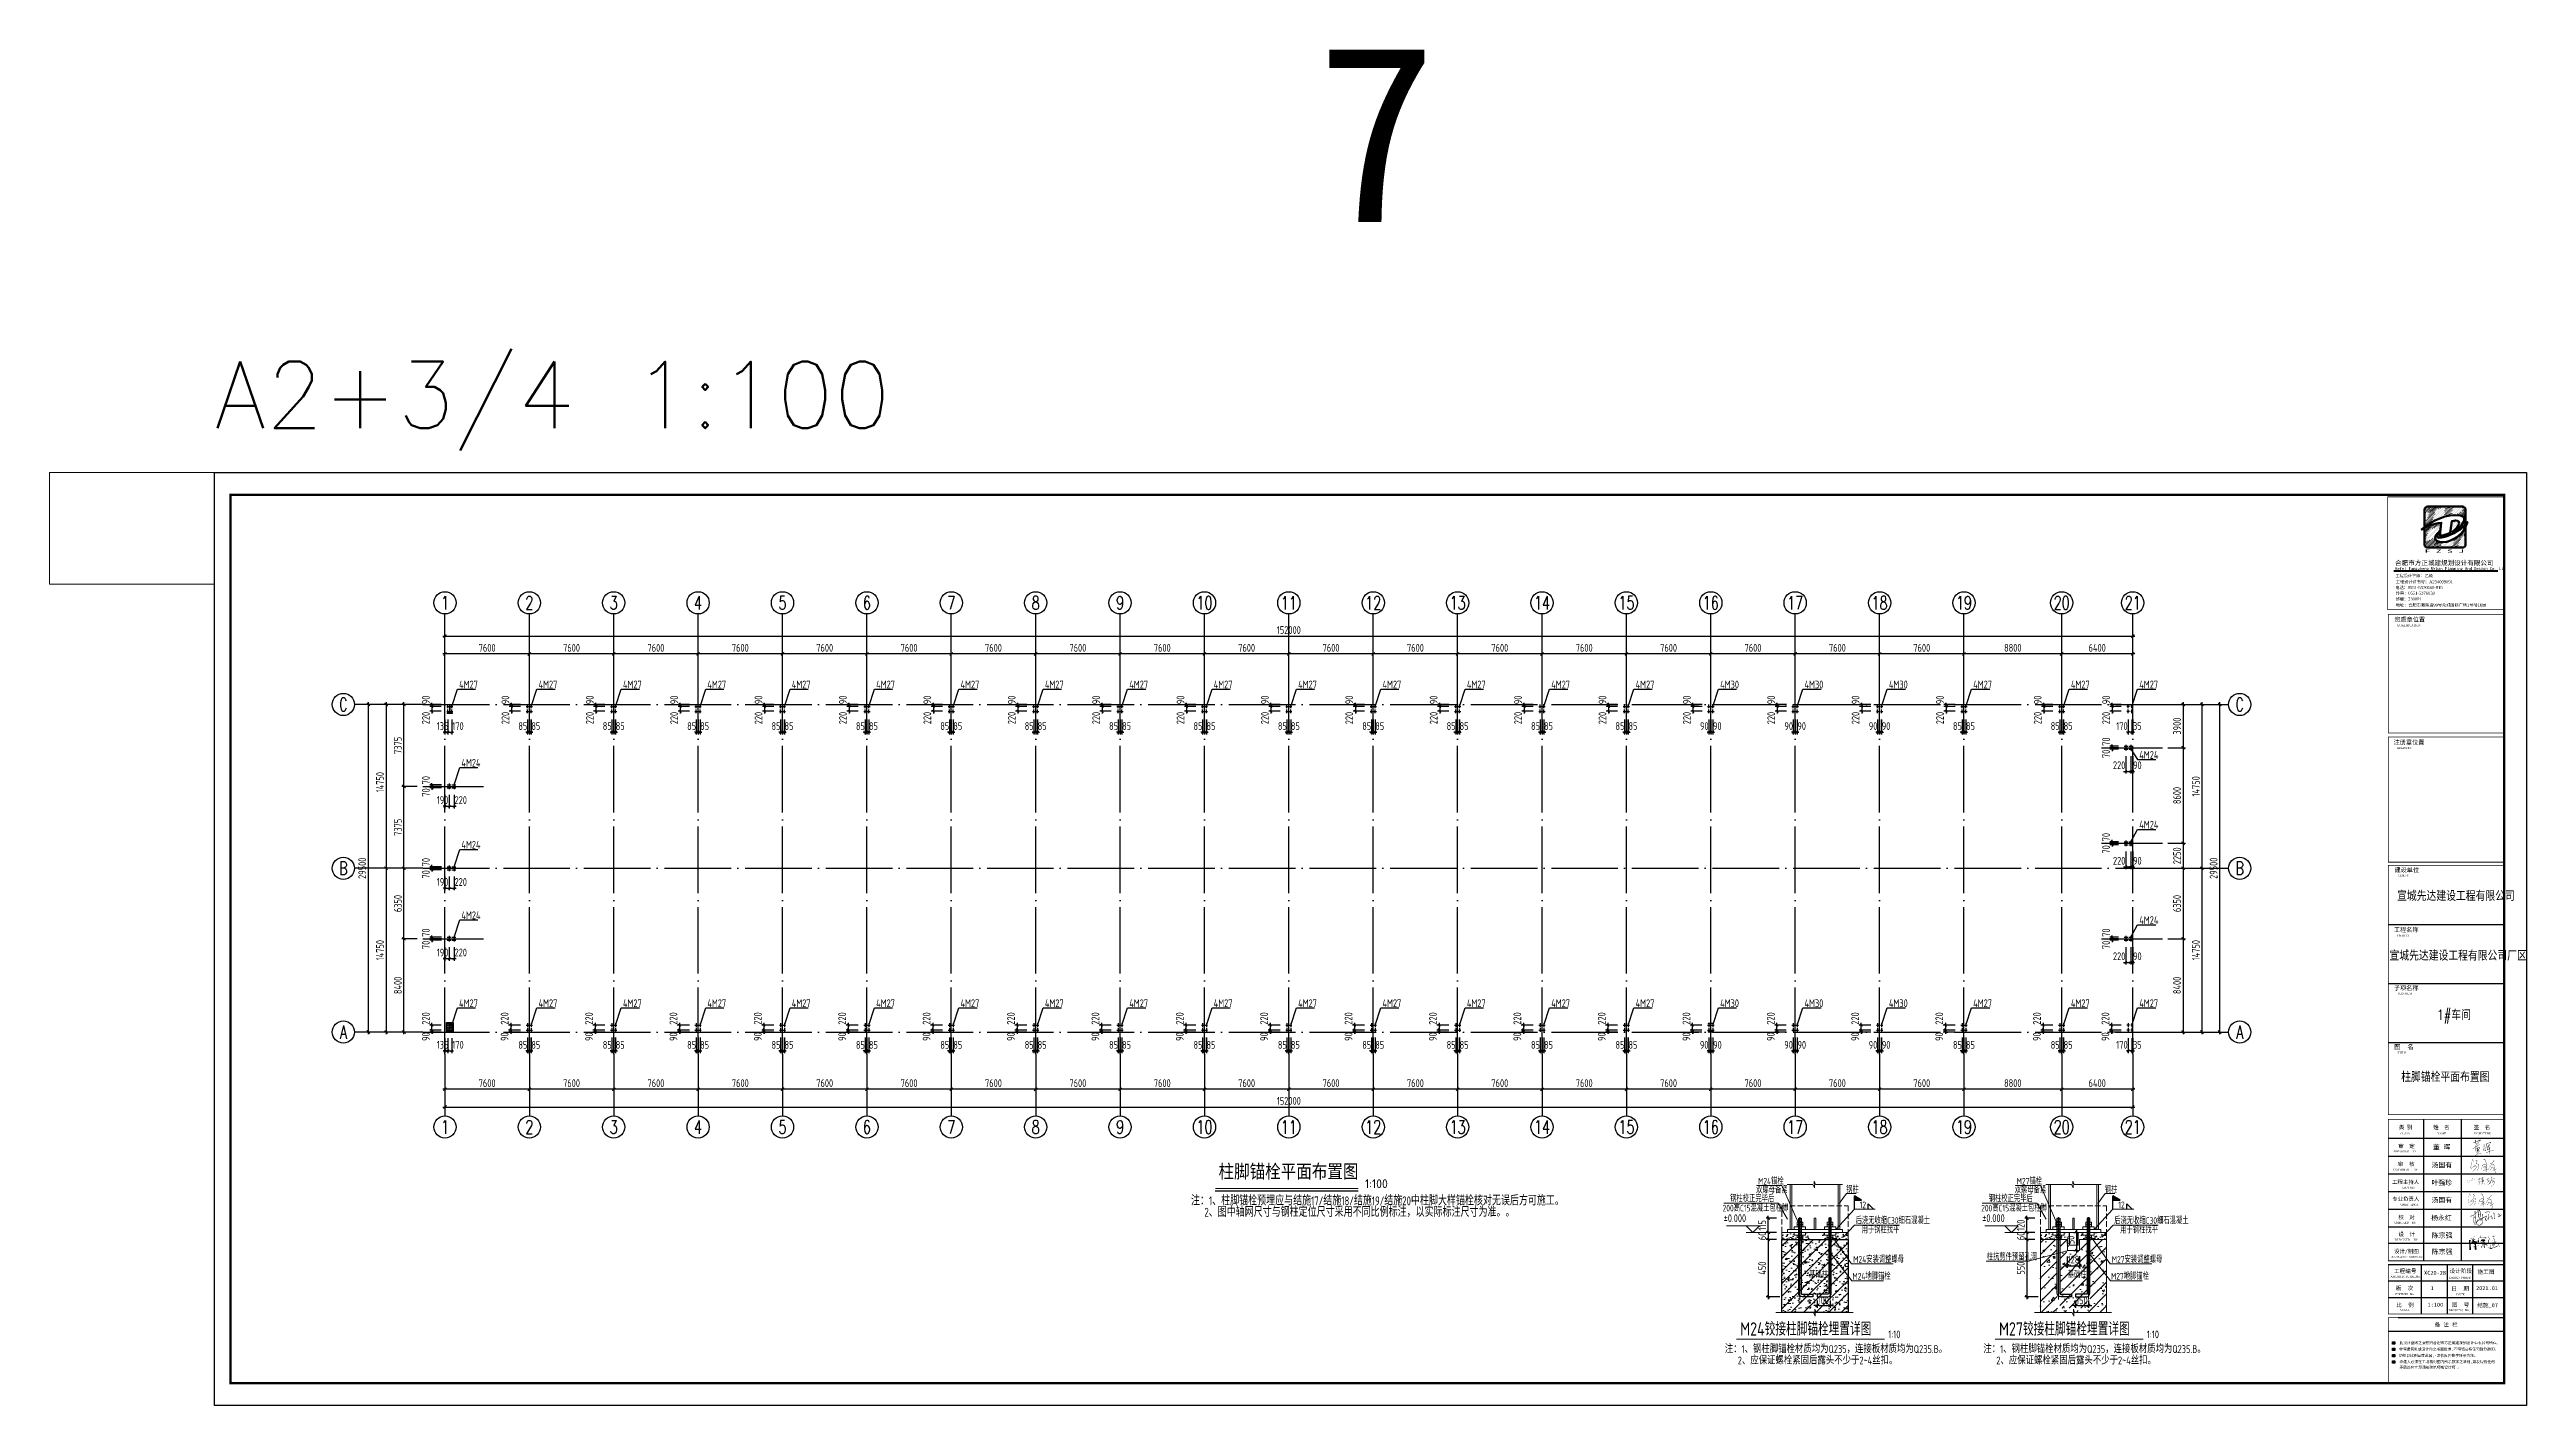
# Model space of a CAD drawing. Extents: x -3102990 to -851544, y -5293060 to -2540151.
# Drawn here: x -2132002 to -2020468, y -2672902 to -2611854 of the extents above; entities that cross this region are included whole.
import ezdxf
from ezdxf.enums import TextEntityAlignment as Align

# ---------------------------------------------------------------- set-up
doc = ezdxf.new("R2010")
doc.units = 0
doc.header["$LTSCALE"] = 1000
doc.header["$PDMODE"] = 1
for name, pattern in [('ACAD_ISO02W100', [15, 12, -3]), ('DASH', [0.35, 0.25, -0.1]), ('DOTE', [2.42, 2, -0.2, 0.02, -0.2])]:
    doc.linetypes.add(name, pattern=pattern)
doc.layers.get('0').update_dxf_attribs({"linetype": 'CONTINUOUS'})
doc.layers.get('Defpoints').update_dxf_attribs({"linetype": 'CONTINUOUS'})
for name, color, linetype in [('1', 140, 'CONTINUOUS'), ('10', 7, 'CONTINUOUS'), ('AXIS', 253, 'DOTE'), ('BEAM_CON', 4, 'CONTINUOUS'), ('BOLT', 2, 'CONTINUOUS'), ('COLU', 7, 'CONTINUOUS'), ('DIM', 3, 'CONTINUOUS'), ('HATCH', 254, 'CONTINUOUS'), ('NUM', 7, 'CONTINUOUS'), ('PUB_TEXT', 7, 'CONTINUOUS'), ('PUB_TITLE', 4, 'CONTINUOUS'), ('TEXT', 7, 'CONTINUOUS'), ('THIN', 7, 'CONTINUOUS'), ('WELD', 7, 'CONTINUOUS'), ('WIN', 3, 'CONTINUOUS'), ('外框线', 255, 'CONTINUOUS')]:
    doc.layers.add(name, color=color, linetype=linetype)
doc.layers.add('yichutu', color=7, linetype='CONTINUOUS', true_color=0xffffff, plot=False)
for name, color, linetype, lineweight in [('加强板', 3, 'CONTINUOUS', 20), ('填满-深', 8, 'CONTINUOUS', 5), ('引线', 9, 'CONTINUOUS', 18), ('砼柱', 7, 'CONTINUOUS', 20), ('虚线', 1, 'ACAD_ISO02W100', 13), ('钢柱', 7, 'CONTINUOUS', 5)]:
    doc.layers.add(name, color=color, linetype=linetype, lineweight=lineweight)
doc.styles.add('-黑体', font='simhei.ttf')
doc.styles.add('GHF', font='times.ttf')
doc.styles.add('HZTXT', font='txt.shx', dxfattribs={"width": 0.7, "height": 300, "bigfont": 'hztxt.shx'})
doc.styles.add('STYLE1', font='simhei.ttf', dxfattribs={"width": 0.8})
doc.styles.add('TSSD_Axis', font='Complex.shx', dxfattribs={"width": 0.7, "bigfont": 'hztxt.shx'})
doc.styles.add('TSSD_Dimension', font='tssdeng.shx', dxfattribs={"width": 0.7, "bigfont": 'Hztxt.shx'})
doc.styles.add('TSSD_Label', font='tssdeng.shx', dxfattribs={"width": 0.75, "bigfont": 'hztxt.shx'})
doc.styles.add('TSSD_Norm', font='Tssdeng.shx', dxfattribs={"width": 0.75, "bigfont": 'hztxt.shx'})
doc.styles.add('TSSD_Rein', font='Tssdeng.shx', dxfattribs={"width": 0.75, "bigfont": 'hztxt.shx'})
doc.dimstyles.new('TSSD_100_100', dxfattribs={"dimtxt": 350, "dimasz": 100, "dimexe": 100, "dimexo": 250, "dimgap": 100, "dimtad": 1, "dimdec": 0, "dimzin": 0, "dimdsep": 46, "dimtxsty": 'TSSD_Dimension', "dimblk": '_tsdbk', "dimcen": 0, "dimdle": 100, "dimclrt": 7, "dimadec": 0, "dimazin": 0, "dimtfac": 1, "dimtdec": 0, "dimtix": 1, "dimtmove": 2, "dimatfit": 3, "dimldrblk": '_tsdbk', "dimfxl": 250, "dimtolj": 1, "dimtzin": 0, "dimarcsym": 0})
doc.dimstyles.new('TSSD_100_100$0', dxfattribs={"dimtxt": 350, "dimasz": 80, "dimexe": 100, "dimexo": 250, "dimgap": 100, "dimtad": 1, "dimdec": 0, "dimzin": 0, "dimdsep": 46, "dimtxsty": 'TSSD_Dimension', "dimblk": 'ARCHTICK', "dimcen": 0, "dimdle": 100, "dimclrd": 3, "dimclre": 3, "dimclrt": 7, "dimadec": 0, "dimazin": 0, "dimtfac": 1, "dimtdec": 0, "dimtix": 1, "dimtmove": 2, "dimatfit": 3, "dimldrblk": 'ARCHTICK', "dimfxl": 100, "dimtolj": 1, "dimtzin": 0, "dimarcsym": 0})
doc.dimstyles.new('TSSD_200_100', dxfattribs={"dimtxt": 350, "dimasz": 100, "dimexe": 100, "dimexo": 250, "dimgap": 100, "dimtad": 1, "dimdec": 0, "dimlfac": 2, "dimzin": 0, "dimdsep": 46, "dimtxsty": 'TSSD_Dimension', "dimblk": 'ARCHTICK', "dimcen": 0, "dimdle": 100, "dimclrt": 7, "dimadec": 0, "dimazin": 0, "dimtfac": 1, "dimtdec": 0, "dimtix": 1, "dimtmove": 2, "dimatfit": 3, "dimfxl": 1, "dimtolj": 1, "dimtzin": 0, "dimarcsym": 0})
doc.dimstyles.new('TSSD_20_100', dxfattribs={"dimtxt": 350, "dimasz": 100, "dimexe": 100, "dimexo": 250, "dimgap": 100, "dimtad": 1, "dimdec": 0, "dimlfac": 0.2, "dimzin": 0, "dimdsep": 46, "dimtxsty": 'TSSD_Dimension', "dimblk": 'ARCHTICK', "dimcen": 0, "dimdle": 100, "dimclrt": 7, "dimadec": 0, "dimazin": 0, "dimtfac": 1, "dimtdec": 0, "dimtix": 1, "dimtmove": 2, "dimatfit": 3, "dimfxl": 1, "dimtolj": 1, "dimtzin": 0, "dimarcsym": 0})
doc.dimstyles.new('TSSD_LEADER_STYLE_200.0', dxfattribs={"dimtxt": 700, "dimasz": 200, "dimexe": 200, "dimexo": 500, "dimgap": 0.09, "dimtad": 0, "dimtih": 1, "dimtoh": 1, "dimdec": 4, "dimzin": 0, "dimdsep": 46, "dimtxsty": 'Standard', "dimcen": 0.09, "dimdle": 200, "dimclrt": 7, "dimadec": 0, "dimazin": 0, "dimtfac": 1, "dimtdec": 4, "dimtofl": 0, "dimtmove": 0, "dimatfit": 3, "dimfxl": 1, "dimtolj": 1, "dimtzin": 0, "dimarcsym": 0})

msp = doc.modelspace()

# ---------------------------------------------------------------- texts
at = {"color": 3, "style": 'STYLE1'}
msp.add_text('7', height=8000, dxfattribs=at).set_placement((-2074976.99, -2619625.18))
at = {"layer": 'PUB_TEXT', "color": 3, "style": 'STYLE1'}
msp.add_text('结施_07', height=180.531, dxfattribs=at).set_placement((-2022682.84, -2668481.69))
at = {"layer": 'TEXT', "style": 'TSSD_Rein', "width": 0.7}
for s, p in [('4M27', (-2113561.26, -2640618.04, 1.44)), ('4M27', (-2109981.26, -2640618.04, 1.44)), ('4M27', (-2106181.26, -2640618.04, 1.44)), ('4M27', (-2102381.26, -2640618.04, 1.44)), ('4M27', (-2098581.26, -2640618.04, 1.44)), ('4M27', (-2094781.26, -2640618.04, 1.44)), ('4M27', (-2090981.26, -2640618.04, 1.44)), ('4M27', (-2087181.26, -2640618.04, 1.44)), ('4M27', (-2083381.26, -2640618.04, 1.44)), ('4M27', (-2079581.26, -2640618.04, 1.44)), ('4M27', (-2075781.26, -2640618.04, 1.44)), ('4M27', (-2071981.26, -2640618.04, 1.44)), ('4M27', (-2068181.26, -2640618.04, 1.44)), ('4M27', (-2064381.26, -2640618.04, 1.44)), ('4M27', (-2060581.26, -2640618.04, 1.44)), ('4M27', (-2045381.26, -2640618.04, 1.44)), ('4M27', (-2040981.26, -2640618.04, 1.44)), ('4M27', (-2037901.26, -2640618.04, 6.24)), ('4M24', (-2113456.26, -2644145.54)), ('4M24', (-2037901.26, -2643788.99, 6.24)), ('4M24', (-2037901.26, -2646928.15, 6.24)), ('4M24', (-2113456.26, -2647833.04)), ('4M24', (-2113456.26, -2651008.04)), ('4M24', (-2037901.26, -2651228.15, 6.24)), ('4M27', (-2113561.26, -2654968.04, 4.8)), ('4M27', (-2109981.26, -2654968.04, 4.8)), ('4M27', (-2106181.26, -2654968.04, 4.8)), ('4M27', (-2102381.26, -2654968.04, 4.8)), ('4M27', (-2098581.26, -2654968.04, 4.8)), ('4M27', (-2094781.26, -2654968.04, 4.8)), ('4M27', (-2090981.26, -2654968.04, 4.8)), ('4M27', (-2087181.26, -2654968.04, 4.8)), ('4M27', (-2083381.26, -2654968.04, 4.8)), ('4M27', (-2079581.26, -2654968.04, 4.8)), ('4M27', (-2075781.26, -2654968.04, 4.8)), ('4M27', (-2071981.26, -2654968.04, 4.8)), ('4M27', (-2068181.26, -2654968.04, 4.8)), ('4M27', (-2064381.26, -2654968.04, 4.8)), ('4M27', (-2060581.26, -2654968.04, 4.8)), ('4M27', (-2045381.26, -2654968.04, 4.8)), ('4M27', (-2040981.26, -2654968.04, 4.8)), ('4M27', (-2037901.26, -2654968.04))]:
    msp.add_text(s, height=350, dxfattribs=at).set_placement(p)
at = {"layer": 'TEXT', "color": 6, "style": 'TSSD_Rein', "width": 0.7}
for p in [(-2056776.26, -2640618.04, -3.36), (-2052976.26, -2640618.04, -3.36), (-2049176.26, -2640618.04, -3.36), (-2056776.26, -2654968.04, 4.8), (-2052976.26, -2654968.04, 4.8), (-2049176.26, -2654968.04, 4.8)]:
    msp.add_text('4M30', height=350, dxfattribs=at).set_placement(p)
at = {"layer": 'TEXT', "color": 0, "lineweight": 5, "style": 'TSSD_Norm'}
for s, height, p in [('柱脚锚栓平面布置图', 700, (-2079363.78, -2662946.68, 250)), ('1:100', 400, (-2072770.03, -2663238.41, 250))]:
    msp.add_text(s, height=height, dxfattribs=at).set_placement(p, align=Align.BOTTOM_LEFT)
at = {"layer": 'TEXT', "lineweight": 5, "style": 'TSSD_Rein', "width": 0.7}
for s, p in [('钢柱校正完毕后', (-2056325.14, -2663736.72)), ('双螺母备紧', (-2055157.02, -2663341.46)), ('M24锚栓', (-2055064.86, -2662955.23)), ('钢柱', (-2051097.04, -2663337.18)), ('钢柱校正完毕后', (-2044682.26, -2663736.72)), ('双螺母备紧', (-2043514.14, -2663341.46)), ('M27锚栓', (-2043421.98, -2662955.23)), ('钢柱', (-2039454.16, -2663337.18)), ('200高C15混凝土包柱脚', (-2056663.5, -2664168.3)), ('后浇无收缩C30细石混凝土', (-2050674.48, -2664727.39)), ('12', (-2050490.13, -2664020.36)), ('200高C15混凝土包柱脚', (-2045020.62, -2664168.3)), ('后浇无收缩C30细石混凝土', (-2039031.6, -2664727.39)), ('12', (-2038847.25, -2664020.36)), ('用于钢柱找平', (-2050403.54, -2665149.36)), ('用于钢柱找平', (-2038760.66, -2665149.36)), ('M24安装调整螺母', (-2050782.67, -2666478.68)), ('柱抗剪件预留孔洞', (-2044770.58, -2666367.13)), ('M27安装调整螺母', (-2039139.79, -2666478.68)), ('基础柱', (-2052768.87, -2667162.35)), ('M24地脚锚栓', (-2050817.79, -2667235.53)), ('基础柱', (-2041125.99, -2667162.35)), ('M27地脚锚栓', (-2039174.91, -2667235.53))]:
    msp.add_text(s, height=300, dxfattribs=at).set_placement(p)
at = {"layer": 'TEXT', "lineweight": 9, "style": 'TSSD_Rein', "width": 0.75}
for s, p in [('注：1、柱脚锚栓预埋应与结施17/结施18/结施19/结施20中柱脚大样锚栓核对无误后方可施工。', (-2080602.09, -2663890.53, 398)), ('2、图中轴网尺寸与钢柱定位尺寸采用不同比例标注，以实际标注尺寸为准。。', (-2079999.76, -2664403.65, 398))]:
    msp.add_text(s, height=400, dxfattribs=at).set_placement(p)
at = {"layer": 'TEXT', "lineweight": 5, "style": 'TSSD_Rein', "width": 0.7}
for p in [(-2055604.44, -2664751.2), (-2043961.56, -2664751.2)]:
    msp.add_text('%%p0.000', height=350, dxfattribs=at).set_placement(p, align=Align.BOTTOM_RIGHT)
at = {"layer": 'TEXT', "lineweight": 5, "style": 'TSSD_Label', "width": 0.8}
for s, p in [('M24铰接柱脚锚栓埋置详图', (-2052920.63, -2669757.36)), ('M27铰接柱脚锚栓埋置详图', (-2041277.75, -2669757.36))]:
    msp.add_text(s, height=600, dxfattribs=at).set_placement(p, align=Align.CENTER)
at = {"layer": 'TEXT', "color": 0, "lineweight": 5, "style": 'TSSD_Rein', "width": 0.7}
for p in [(-2049205.29, -2669981.27), (-2037562.41, -2669981.27)]:
    msp.add_text('1:10', height=350, dxfattribs=at).set_placement(p, align=Align.BOTTOM_LEFT)
at = {"layer": 'TEXT', "color": 0, "lineweight": 5, "style": 'TSSD_Norm', "width": 0.8}
for s, p in [('注：1、钢柱脚锚栓材质均为Q235，连接板材质均为Q235.B。', (-2056566.22, -2670538.37)), ('2、应保证螺栓紧固后露头不少于2~4丝扣。', (-2055982.89, -2671051.25, -48)), ('注：1、钢柱脚锚栓材质均为Q235，连接板材质均为Q235.B。', (-2044923.34, -2670538.37)), ('2、应保证螺栓紧固后露头不少于2~4丝扣。', (-2044340.01, -2671051.25, -48))]:
    msp.add_text(s, height=350, dxfattribs=at).set_placement(p)
at = {"layer": 'WIN', "color": 3, "style": 'HZTXT', "width": 0.8}
msp.add_text('柱脚锚栓平面布置图', height=460, dxfattribs=at).set_placement((-2024120.59, -2658337.91), align=Align.CENTER)

# ---------------------------------------------------------------- blocks, each defined once
blk = doc.blocks.new('A$C5C7C78FF')
at = {"layer": '10', "color": 0}
blk.add_solid([(27, -141, -192), (-73, -11, -192), (127, -11, -192), (27, 119, -192)], dxfattribs=at)
at = {"layer": 'AXIS', "color": 0, "linetype": 'ByBlock'}
for p, q in [((27, -311, -192), (27, 289, -192)), ((227, -11, -192), (-173, -11, -192))]:
    blk.add_line(p, q, dxfattribs=at)
blk = doc.blocks.new('A$C553215F2')
at = {"layer": 'AXIS', "linetype": 'DOTE', "lineweight": 5, "ltscale": 0.5}
for p, q in [((-3886, 1247, -48), (614, 1247, -48)), ((-2736, -203, -48), (-2736, 2697, -48)), ((-1636, -203, -48), (-1636, 2697, -48)), ((-536, -203, -48), (-536, 2697, -48))]:
    blk.add_line(p, q, dxfattribs=at)
at = {"layer": 'COLU'}
for p, q in [((-3886, 2697, -48), (614, 2697, -48)), ((-3886, -203, -48), (-3886, 2697, -48)), ((-3636, 2447, -48), (-3636, 47, -48)), ((-3636, 2447, -48), (-3556, 2447, -48)), ((-3636, 47, -48), (-3556, 47, -48)), ((-3556, 2447, -48), (-3556, 47, -48)), ((-3556, 1277, -48), (284, 1277, -48)), ((-3556, 1217, -48), (284, 1217, -48)), ((-1676, 1277, -48), (-1676, 2697, -48)), ((-1676, -203, -48), (-1676, 1217, -48)), ((-1596, 1277, -48), (-1596, 2697, -48)), ((-1596, -203, -48), (-1596, 1217, -48)), ((284, 2447, -48), (284, 47, -48)), ((284, 2447, -48), (364, 2447, -48)), ((284, 47, -48), (364, 47, -48)), ((364, 2447, -48), (364, 47, -48)), ((614, 2697, -48), (614, -203, -48)), ((614, -203, -48), (-3886, -203, -48))]:
    blk.add_line(p, q, dxfattribs=at)
at = {"layer": 'COLU', "elevation": -48}
blk.add_lwpolyline([(-3136, 2497), (-2336, 2497), (-2336, 1697), (-3136, 1697)], close=True, dxfattribs=at)
at = {"layer": 'COLU', "linetype": 'ByBlock', "xscale": 1.199999999953434, "yscale": 1.200000000186265, "zscale": 1.200000000000045}
for p in [(-2769, 2110, 230), (-569, 2110, 230)]:
    blk.add_blockref('A$C5C7C78FF', p, dxfattribs=at)
at = {"layer": 'COLU', "linetype": 'ByBlock', "xscale": -1.199999999953434, "yscale": 1.200000000186265, "zscale": 1.200000000000045, "rotation": 180}
for p in [(-2769, 383, 182), (-569, 383, 182)]:
    blk.add_blockref('A$C5C7C78FF', p, dxfattribs=at)
blk = doc.blocks.new('ts_axno')
at = {"color": 0, "linetype": 'ByBlock', "lineweight": -2}
blk.add_circle((0, 0), 0.5, dxfattribs=at)
at = {"color": 0, "linetype": 'ByBlock', "lineweight": -2, "style": 'TSSD_Axis', "width": 0.7}
blk.add_attdef('A', text='', height=0.6, dxfattribs=at).set_placement((0, 0), align=Align.MIDDLE_CENTER)
blk = doc.blocks.new('_ArchTick')
at = {"color": 0, "const_width": 0.5}
blk.add_lwpolyline([(-0.7, -0.7), (0.7, 0.7)], dxfattribs=at)
blk = doc.blocks.new('*D895')
at = {"layer": 'Defpoints', "color": 0, "ltscale": 1.5}
for p in [(-2041397, -2657090), (-2038197, -2657090), (-2041397, -2658665)]:
    blk.add_point(p, dxfattribs=at)
at = {"layer": 'DIM', "color": 0, "lineweight": -2, "ltscale": 1.5}
for p, q in [((-2041397, -2657340), (-2041397, -2658765)), ((-2038197, -2657340), (-2038197, -2658765)), ((-2038097, -2658665), (-2041497, -2658665))]:
    blk.add_line(p, q, dxfattribs=at)
at = {"layer": 'DIM', "color": 0, "lineweight": -2, "ltscale": 1.5, "xscale": 100, "yscale": 100, "zscale": 100, "rotation": 180}
blk.add_blockref('_ArchTick', (-2041397, -2658665), dxfattribs=at)
at = {"layer": 'DIM', "color": 0, "lineweight": -2, "ltscale": 1.5, "xscale": 100, "yscale": 100, "zscale": 100}
blk.add_blockref('_ArchTick', (-2038197, -2658665), dxfattribs=at)
at = {"layer": 'DIM', "color": 7, "ltscale": 1.5, "insert": (-2039797, -2658390), "char_height": 350, "attachment_point": 5, "style": 'TSSD_Dimension'}
blk.add_mtext('\\A1;6400', dxfattribs=at)
blk = doc.blocks.new('*D896')
at = {"layer": 'Defpoints', "color": 0, "ltscale": 1.5}
for p in [(-2045797, -2657090), (-2041397, -2657090), (-2045797, -2658665)]:
    blk.add_point(p, dxfattribs=at)
at = {"layer": 'DIM', "color": 0, "lineweight": -2, "ltscale": 1.5}
for p, q in [((-2045797, -2657340), (-2045797, -2658765)), ((-2041397, -2657340), (-2041397, -2658765)), ((-2041297, -2658665), (-2045897, -2658665))]:
    blk.add_line(p, q, dxfattribs=at)
at = {"layer": 'DIM', "color": 0, "lineweight": -2, "ltscale": 1.5, "xscale": 100, "yscale": 100, "zscale": 100, "rotation": 180}
blk.add_blockref('_ArchTick', (-2045797, -2658665), dxfattribs=at)
at = {"layer": 'DIM', "color": 0, "lineweight": -2, "ltscale": 1.5, "xscale": 100, "yscale": 100, "zscale": 100}
blk.add_blockref('_ArchTick', (-2041397, -2658665), dxfattribs=at)
at = {"layer": 'DIM', "color": 7, "ltscale": 1.5, "insert": (-2043597, -2658390), "char_height": 350, "attachment_point": 5, "style": 'TSSD_Dimension'}
blk.add_mtext('\\A1;8800', dxfattribs=at)
blk = doc.blocks.new('*D897')
at = {"layer": 'Defpoints', "color": 0, "ltscale": 1.5}
for p in [(-2049597, -2657090), (-2045797, -2657090), (-2049597, -2658665)]:
    blk.add_point(p, dxfattribs=at)
at = {"layer": 'DIM', "color": 0, "lineweight": -2, "ltscale": 1.5}
for p, q in [((-2049597, -2657340), (-2049597, -2658765)), ((-2045797, -2657340), (-2045797, -2658765)), ((-2045697, -2658665), (-2049697, -2658665))]:
    blk.add_line(p, q, dxfattribs=at)
at = {"layer": 'DIM', "color": 0, "lineweight": -2, "ltscale": 1.5, "xscale": 100, "yscale": 100, "zscale": 100, "rotation": 180}
blk.add_blockref('_ArchTick', (-2049597, -2658665), dxfattribs=at)
at = {"layer": 'DIM', "color": 0, "lineweight": -2, "ltscale": 1.5, "xscale": 100, "yscale": 100, "zscale": 100}
blk.add_blockref('_ArchTick', (-2045797, -2658665), dxfattribs=at)
at = {"layer": 'DIM', "color": 7, "ltscale": 1.5, "insert": (-2047697, -2658390), "char_height": 350, "attachment_point": 5, "style": 'TSSD_Dimension'}
blk.add_mtext('\\A1;7600', dxfattribs=at)
blk = doc.blocks.new('*D898')
at = {"layer": 'Defpoints', "color": 0, "ltscale": 1.5}
for p in [(-2053397, -2657090), (-2049597, -2657090), (-2053397, -2658665)]:
    blk.add_point(p, dxfattribs=at)
at = {"layer": 'DIM', "color": 0, "lineweight": -2, "ltscale": 1.5}
for p, q in [((-2053397, -2657340), (-2053397, -2658765)), ((-2049597, -2657340), (-2049597, -2658765)), ((-2049497, -2658665), (-2053497, -2658665))]:
    blk.add_line(p, q, dxfattribs=at)
at = {"layer": 'DIM', "color": 0, "lineweight": -2, "ltscale": 1.5, "xscale": 100, "yscale": 100, "zscale": 100, "rotation": 180}
blk.add_blockref('_ArchTick', (-2053397, -2658665), dxfattribs=at)
at = {"layer": 'DIM', "color": 0, "lineweight": -2, "ltscale": 1.5, "xscale": 100, "yscale": 100, "zscale": 100}
blk.add_blockref('_ArchTick', (-2049597, -2658665), dxfattribs=at)
at = {"layer": 'DIM', "color": 7, "ltscale": 1.5, "insert": (-2051497, -2658390), "char_height": 350, "attachment_point": 5, "style": 'TSSD_Dimension'}
blk.add_mtext('\\A1;7600', dxfattribs=at)
blk = doc.blocks.new('*D899')
at = {"layer": 'Defpoints', "color": 0, "ltscale": 1.5}
for p in [(-2057197, -2657090), (-2053397, -2657090), (-2057197, -2658665)]:
    blk.add_point(p, dxfattribs=at)
at = {"layer": 'DIM', "color": 0, "lineweight": -2, "ltscale": 1.5}
for p, q in [((-2057197, -2657340), (-2057197, -2658765)), ((-2053397, -2657340), (-2053397, -2658765)), ((-2053297, -2658665), (-2057297, -2658665))]:
    blk.add_line(p, q, dxfattribs=at)
at = {"layer": 'DIM', "color": 0, "lineweight": -2, "ltscale": 1.5, "xscale": 100, "yscale": 100, "zscale": 100, "rotation": 180}
blk.add_blockref('_ArchTick', (-2057197, -2658665), dxfattribs=at)
at = {"layer": 'DIM', "color": 0, "lineweight": -2, "ltscale": 1.5, "xscale": 100, "yscale": 100, "zscale": 100}
blk.add_blockref('_ArchTick', (-2053397, -2658665), dxfattribs=at)
at = {"layer": 'DIM', "color": 7, "ltscale": 1.5, "insert": (-2055297, -2658390), "char_height": 350, "attachment_point": 5, "style": 'TSSD_Dimension'}
blk.add_mtext('\\A1;7600', dxfattribs=at)
blk = doc.blocks.new('*D900')
at = {"layer": 'Defpoints', "color": 0, "ltscale": 1.5}
for p in [(-2060997, -2657090), (-2057197, -2657090), (-2060997, -2658665)]:
    blk.add_point(p, dxfattribs=at)
at = {"layer": 'DIM', "color": 0, "lineweight": -2, "ltscale": 1.5}
for p, q in [((-2060997, -2657340), (-2060997, -2658765)), ((-2057197, -2657340), (-2057197, -2658765)), ((-2057097, -2658665), (-2061097, -2658665))]:
    blk.add_line(p, q, dxfattribs=at)
at = {"layer": 'DIM', "color": 0, "lineweight": -2, "ltscale": 1.5, "xscale": 100, "yscale": 100, "zscale": 100, "rotation": 180}
blk.add_blockref('_ArchTick', (-2060997, -2658665), dxfattribs=at)
at = {"layer": 'DIM', "color": 0, "lineweight": -2, "ltscale": 1.5, "xscale": 100, "yscale": 100, "zscale": 100}
blk.add_blockref('_ArchTick', (-2057197, -2658665), dxfattribs=at)
at = {"layer": 'DIM', "color": 7, "ltscale": 1.5, "insert": (-2059097, -2658390), "char_height": 350, "attachment_point": 5, "style": 'TSSD_Dimension'}
blk.add_mtext('\\A1;7600', dxfattribs=at)
blk = doc.blocks.new('*D901')
at = {"layer": 'Defpoints', "color": 0, "ltscale": 1.5}
for p in [(-2064797, -2657090), (-2060997, -2657090), (-2064797, -2658665)]:
    blk.add_point(p, dxfattribs=at)
at = {"layer": 'DIM', "color": 0, "lineweight": -2, "ltscale": 1.5}
for p, q in [((-2064797, -2657340), (-2064797, -2658765)), ((-2060997, -2657340), (-2060997, -2658765)), ((-2060897, -2658665), (-2064897, -2658665))]:
    blk.add_line(p, q, dxfattribs=at)
at = {"layer": 'DIM', "color": 0, "lineweight": -2, "ltscale": 1.5, "xscale": 100, "yscale": 100, "zscale": 100, "rotation": 180}
blk.add_blockref('_ArchTick', (-2064797, -2658665), dxfattribs=at)
at = {"layer": 'DIM', "color": 0, "lineweight": -2, "ltscale": 1.5, "xscale": 100, "yscale": 100, "zscale": 100}
blk.add_blockref('_ArchTick', (-2060997, -2658665), dxfattribs=at)
at = {"layer": 'DIM', "color": 7, "ltscale": 1.5, "insert": (-2062897, -2658390), "char_height": 350, "attachment_point": 5, "style": 'TSSD_Dimension'}
blk.add_mtext('\\A1;7600', dxfattribs=at)
blk = doc.blocks.new('*D902')
at = {"layer": 'Defpoints', "color": 0, "ltscale": 1.5}
for p in [(-2068597, -2657090), (-2064797, -2657090), (-2068597, -2658665)]:
    blk.add_point(p, dxfattribs=at)
at = {"layer": 'DIM', "color": 0, "lineweight": -2, "ltscale": 1.5}
for p, q in [((-2068597, -2657340), (-2068597, -2658765)), ((-2064797, -2657340), (-2064797, -2658765)), ((-2064697, -2658665), (-2068697, -2658665))]:
    blk.add_line(p, q, dxfattribs=at)
at = {"layer": 'DIM', "color": 0, "lineweight": -2, "ltscale": 1.5, "xscale": 100, "yscale": 100, "zscale": 100, "rotation": 180}
blk.add_blockref('_ArchTick', (-2068597, -2658665), dxfattribs=at)
at = {"layer": 'DIM', "color": 0, "lineweight": -2, "ltscale": 1.5, "xscale": 100, "yscale": 100, "zscale": 100}
blk.add_blockref('_ArchTick', (-2064797, -2658665), dxfattribs=at)
at = {"layer": 'DIM', "color": 7, "ltscale": 1.5, "insert": (-2066697, -2658390), "char_height": 350, "attachment_point": 5, "style": 'TSSD_Dimension'}
blk.add_mtext('\\A1;7600', dxfattribs=at)
blk = doc.blocks.new('*D903')
at = {"layer": 'Defpoints', "color": 0, "ltscale": 1.5}
for p in [(-2072397, -2657090), (-2068597, -2657090), (-2072397, -2658665)]:
    blk.add_point(p, dxfattribs=at)
at = {"layer": 'DIM', "color": 0, "lineweight": -2, "ltscale": 1.5}
for p, q in [((-2072397, -2657340), (-2072397, -2658765)), ((-2068597, -2657340), (-2068597, -2658765)), ((-2068497, -2658665), (-2072497, -2658665))]:
    blk.add_line(p, q, dxfattribs=at)
at = {"layer": 'DIM', "color": 0, "lineweight": -2, "ltscale": 1.5, "xscale": 100, "yscale": 100, "zscale": 100, "rotation": 180}
blk.add_blockref('_ArchTick', (-2072397, -2658665), dxfattribs=at)
at = {"layer": 'DIM', "color": 0, "lineweight": -2, "ltscale": 1.5, "xscale": 100, "yscale": 100, "zscale": 100}
blk.add_blockref('_ArchTick', (-2068597, -2658665), dxfattribs=at)
at = {"layer": 'DIM', "color": 7, "ltscale": 1.5, "insert": (-2070497, -2658390), "char_height": 350, "attachment_point": 5, "style": 'TSSD_Dimension'}
blk.add_mtext('\\A1;7600', dxfattribs=at)
blk = doc.blocks.new('*D904')
at = {"layer": 'Defpoints', "color": 0, "ltscale": 1.5}
for p in [(-2076197, -2657090), (-2072397, -2657090), (-2076197, -2658665)]:
    blk.add_point(p, dxfattribs=at)
at = {"layer": 'DIM', "color": 0, "lineweight": -2, "ltscale": 1.5}
for p, q in [((-2076197, -2657340), (-2076197, -2658765)), ((-2072397, -2657340), (-2072397, -2658765)), ((-2072297, -2658665), (-2076297, -2658665))]:
    blk.add_line(p, q, dxfattribs=at)
at = {"layer": 'DIM', "color": 0, "lineweight": -2, "ltscale": 1.5, "xscale": 100, "yscale": 100, "zscale": 100, "rotation": 180}
blk.add_blockref('_ArchTick', (-2076197, -2658665), dxfattribs=at)
at = {"layer": 'DIM', "color": 0, "lineweight": -2, "ltscale": 1.5, "xscale": 100, "yscale": 100, "zscale": 100}
blk.add_blockref('_ArchTick', (-2072397, -2658665), dxfattribs=at)
at = {"layer": 'DIM', "color": 7, "ltscale": 1.5, "insert": (-2074297, -2658390), "char_height": 350, "attachment_point": 5, "style": 'TSSD_Dimension'}
blk.add_mtext('\\A1;7600', dxfattribs=at)
blk = doc.blocks.new('*D905')
at = {"layer": 'Defpoints', "color": 0, "ltscale": 1.5}
for p in [(-2079997, -2657090), (-2076197, -2657090), (-2079997, -2658665)]:
    blk.add_point(p, dxfattribs=at)
at = {"layer": 'DIM', "color": 0, "lineweight": -2, "ltscale": 1.5}
for p, q in [((-2079997, -2657340), (-2079997, -2658765)), ((-2076197, -2657340), (-2076197, -2658765)), ((-2076097, -2658665), (-2080097, -2658665))]:
    blk.add_line(p, q, dxfattribs=at)
at = {"layer": 'DIM', "color": 0, "lineweight": -2, "ltscale": 1.5, "xscale": 100, "yscale": 100, "zscale": 100, "rotation": 180}
blk.add_blockref('_ArchTick', (-2079997, -2658665), dxfattribs=at)
at = {"layer": 'DIM', "color": 0, "lineweight": -2, "ltscale": 1.5, "xscale": 100, "yscale": 100, "zscale": 100}
blk.add_blockref('_ArchTick', (-2076197, -2658665), dxfattribs=at)
at = {"layer": 'DIM', "color": 7, "ltscale": 1.5, "insert": (-2078097, -2658390), "char_height": 350, "attachment_point": 5, "style": 'TSSD_Dimension'}
blk.add_mtext('\\A1;7600', dxfattribs=at)
blk = doc.blocks.new('*D906')
at = {"layer": 'Defpoints', "color": 0, "ltscale": 1.5}
for p in [(-2083797, -2657090), (-2079997, -2657090), (-2083797, -2658665)]:
    blk.add_point(p, dxfattribs=at)
at = {"layer": 'DIM', "color": 0, "lineweight": -2, "ltscale": 1.5}
for p, q in [((-2083797, -2657340), (-2083797, -2658765)), ((-2079997, -2657340), (-2079997, -2658765)), ((-2079897, -2658665), (-2083897, -2658665))]:
    blk.add_line(p, q, dxfattribs=at)
at = {"layer": 'DIM', "color": 0, "lineweight": -2, "ltscale": 1.5, "xscale": 100, "yscale": 100, "zscale": 100, "rotation": 180}
blk.add_blockref('_ArchTick', (-2083797, -2658665), dxfattribs=at)
at = {"layer": 'DIM', "color": 0, "lineweight": -2, "ltscale": 1.5, "xscale": 100, "yscale": 100, "zscale": 100}
blk.add_blockref('_ArchTick', (-2079997, -2658665), dxfattribs=at)
at = {"layer": 'DIM', "color": 7, "ltscale": 1.5, "insert": (-2081897, -2658390), "char_height": 350, "attachment_point": 5, "style": 'TSSD_Dimension'}
blk.add_mtext('\\A1;7600', dxfattribs=at)
blk = doc.blocks.new('*D907')
at = {"layer": 'Defpoints', "color": 0, "ltscale": 1.5}
for p in [(-2087597, -2657090), (-2083797, -2657090), (-2087597, -2658665)]:
    blk.add_point(p, dxfattribs=at)
at = {"layer": 'DIM', "color": 0, "lineweight": -2, "ltscale": 1.5}
for p, q in [((-2087597, -2657340), (-2087597, -2658765)), ((-2083797, -2657340), (-2083797, -2658765)), ((-2083697, -2658665), (-2087697, -2658665))]:
    blk.add_line(p, q, dxfattribs=at)
at = {"layer": 'DIM', "color": 0, "lineweight": -2, "ltscale": 1.5, "xscale": 100, "yscale": 100, "zscale": 100, "rotation": 180}
blk.add_blockref('_ArchTick', (-2087597, -2658665), dxfattribs=at)
at = {"layer": 'DIM', "color": 0, "lineweight": -2, "ltscale": 1.5, "xscale": 100, "yscale": 100, "zscale": 100}
blk.add_blockref('_ArchTick', (-2083797, -2658665), dxfattribs=at)
at = {"layer": 'DIM', "color": 7, "ltscale": 1.5, "insert": (-2085697, -2658390), "char_height": 350, "attachment_point": 5, "style": 'TSSD_Dimension'}
blk.add_mtext('\\A1;7600', dxfattribs=at)
blk = doc.blocks.new('*D908')
at = {"layer": 'Defpoints', "color": 0, "ltscale": 1.5}
for p in [(-2091397, -2657090), (-2087597, -2657090), (-2091397, -2658665)]:
    blk.add_point(p, dxfattribs=at)
at = {"layer": 'DIM', "color": 0, "lineweight": -2, "ltscale": 1.5}
for p, q in [((-2091397, -2657340), (-2091397, -2658765)), ((-2087597, -2657340), (-2087597, -2658765)), ((-2087497, -2658665), (-2091497, -2658665))]:
    blk.add_line(p, q, dxfattribs=at)
at = {"layer": 'DIM', "color": 0, "lineweight": -2, "ltscale": 1.5, "xscale": 100, "yscale": 100, "zscale": 100, "rotation": 180}
blk.add_blockref('_ArchTick', (-2091397, -2658665), dxfattribs=at)
at = {"layer": 'DIM', "color": 0, "lineweight": -2, "ltscale": 1.5, "xscale": 100, "yscale": 100, "zscale": 100}
blk.add_blockref('_ArchTick', (-2087597, -2658665), dxfattribs=at)
at = {"layer": 'DIM', "color": 7, "ltscale": 1.5, "insert": (-2089497, -2658390), "char_height": 350, "attachment_point": 5, "style": 'TSSD_Dimension'}
blk.add_mtext('\\A1;7600', dxfattribs=at)
blk = doc.blocks.new('*D909')
at = {"layer": 'Defpoints', "color": 0, "ltscale": 1.5}
for p in [(-2095197, -2657090), (-2091397, -2657090), (-2095197, -2658665)]:
    blk.add_point(p, dxfattribs=at)
at = {"layer": 'DIM', "color": 0, "lineweight": -2, "ltscale": 1.5}
for p, q in [((-2095197, -2657340), (-2095197, -2658765)), ((-2091397, -2657340), (-2091397, -2658765)), ((-2091297, -2658665), (-2095297, -2658665))]:
    blk.add_line(p, q, dxfattribs=at)
at = {"layer": 'DIM', "color": 0, "lineweight": -2, "ltscale": 1.5, "xscale": 100, "yscale": 100, "zscale": 100, "rotation": 180}
blk.add_blockref('_ArchTick', (-2095197, -2658665), dxfattribs=at)
at = {"layer": 'DIM', "color": 0, "lineweight": -2, "ltscale": 1.5, "xscale": 100, "yscale": 100, "zscale": 100}
blk.add_blockref('_ArchTick', (-2091397, -2658665), dxfattribs=at)
at = {"layer": 'DIM', "color": 7, "ltscale": 1.5, "insert": (-2093297, -2658390), "char_height": 350, "attachment_point": 5, "style": 'TSSD_Dimension'}
blk.add_mtext('\\A1;7600', dxfattribs=at)
blk = doc.blocks.new('*D910')
at = {"layer": 'Defpoints', "color": 0, "ltscale": 1.5}
for p in [(-2098997, -2657090), (-2095197, -2657090), (-2098997, -2658665)]:
    blk.add_point(p, dxfattribs=at)
at = {"layer": 'DIM', "color": 0, "lineweight": -2, "ltscale": 1.5}
for p, q in [((-2098997, -2657340), (-2098997, -2658765)), ((-2095197, -2657340), (-2095197, -2658765)), ((-2095097, -2658665), (-2099097, -2658665))]:
    blk.add_line(p, q, dxfattribs=at)
at = {"layer": 'DIM', "color": 0, "lineweight": -2, "ltscale": 1.5, "xscale": 100, "yscale": 100, "zscale": 100, "rotation": 180}
blk.add_blockref('_ArchTick', (-2098997, -2658665), dxfattribs=at)
at = {"layer": 'DIM', "color": 0, "lineweight": -2, "ltscale": 1.5, "xscale": 100, "yscale": 100, "zscale": 100}
blk.add_blockref('_ArchTick', (-2095197, -2658665), dxfattribs=at)
at = {"layer": 'DIM', "color": 7, "ltscale": 1.5, "insert": (-2097097, -2658390), "char_height": 350, "attachment_point": 5, "style": 'TSSD_Dimension'}
blk.add_mtext('\\A1;7600', dxfattribs=at)
blk = doc.blocks.new('*D911')
at = {"layer": 'Defpoints', "color": 0, "ltscale": 1.5}
for p in [(-2102797, -2657090), (-2098997, -2657090), (-2102797, -2658665)]:
    blk.add_point(p, dxfattribs=at)
at = {"layer": 'DIM', "color": 0, "lineweight": -2, "ltscale": 1.5}
for p, q in [((-2102797, -2657340), (-2102797, -2658765)), ((-2098997, -2657340), (-2098997, -2658765)), ((-2098897, -2658665), (-2102897, -2658665))]:
    blk.add_line(p, q, dxfattribs=at)
at = {"layer": 'DIM', "color": 0, "lineweight": -2, "ltscale": 1.5, "xscale": 100, "yscale": 100, "zscale": 100, "rotation": 180}
blk.add_blockref('_ArchTick', (-2102797, -2658665), dxfattribs=at)
at = {"layer": 'DIM', "color": 0, "lineweight": -2, "ltscale": 1.5, "xscale": 100, "yscale": 100, "zscale": 100}
blk.add_blockref('_ArchTick', (-2098997, -2658665), dxfattribs=at)
at = {"layer": 'DIM', "color": 7, "ltscale": 1.5, "insert": (-2100897, -2658390), "char_height": 350, "attachment_point": 5, "style": 'TSSD_Dimension'}
blk.add_mtext('\\A1;7600', dxfattribs=at)
blk = doc.blocks.new('*D912')
at = {"layer": 'Defpoints', "color": 0, "ltscale": 1.5}
for p in [(-2106597, -2657090), (-2102797, -2657090), (-2106597, -2658665)]:
    blk.add_point(p, dxfattribs=at)
at = {"layer": 'DIM', "color": 0, "lineweight": -2, "ltscale": 1.5}
for p, q in [((-2106597, -2657340), (-2106597, -2658765)), ((-2102797, -2657340), (-2102797, -2658765)), ((-2102697, -2658665), (-2106697, -2658665))]:
    blk.add_line(p, q, dxfattribs=at)
at = {"layer": 'DIM', "color": 0, "lineweight": -2, "ltscale": 1.5, "xscale": 100, "yscale": 100, "zscale": 100, "rotation": 180}
blk.add_blockref('_ArchTick', (-2106597, -2658665), dxfattribs=at)
at = {"layer": 'DIM', "color": 0, "lineweight": -2, "ltscale": 1.5, "xscale": 100, "yscale": 100, "zscale": 100}
blk.add_blockref('_ArchTick', (-2102797, -2658665), dxfattribs=at)
at = {"layer": 'DIM', "color": 7, "ltscale": 1.5, "insert": (-2104697, -2658390), "char_height": 350, "attachment_point": 5, "style": 'TSSD_Dimension'}
blk.add_mtext('\\A1;7600', dxfattribs=at)
blk = doc.blocks.new('*D913')
at = {"layer": 'Defpoints', "color": 0, "ltscale": 1.5}
for p in [(-2110397, -2657090), (-2106597, -2657090), (-2110397, -2658665)]:
    blk.add_point(p, dxfattribs=at)
at = {"layer": 'DIM', "color": 0, "lineweight": -2, "ltscale": 1.5}
for p, q in [((-2110397, -2657340), (-2110397, -2658765)), ((-2106597, -2657340), (-2106597, -2658765)), ((-2106497, -2658665), (-2110497, -2658665))]:
    blk.add_line(p, q, dxfattribs=at)
at = {"layer": 'DIM', "color": 0, "lineweight": -2, "ltscale": 1.5, "xscale": 100, "yscale": 100, "zscale": 100, "rotation": 180}
blk.add_blockref('_ArchTick', (-2110397, -2658665), dxfattribs=at)
at = {"layer": 'DIM', "color": 0, "lineweight": -2, "ltscale": 1.5, "xscale": 100, "yscale": 100, "zscale": 100}
blk.add_blockref('_ArchTick', (-2106597, -2658665), dxfattribs=at)
at = {"layer": 'DIM', "color": 7, "ltscale": 1.5, "insert": (-2108497, -2658390), "char_height": 350, "attachment_point": 5, "style": 'TSSD_Dimension'}
blk.add_mtext('\\A1;7600', dxfattribs=at)
blk = doc.blocks.new('*D914')
at = {"layer": 'Defpoints', "color": 0, "ltscale": 1.5}
for p in [(-2114197, -2657090), (-2110397, -2657090), (-2114197, -2658665)]:
    blk.add_point(p, dxfattribs=at)
at = {"layer": 'DIM', "color": 0, "lineweight": -2, "ltscale": 1.5}
for p, q in [((-2114197, -2657340), (-2114197, -2658765)), ((-2110397, -2657340), (-2110397, -2658765)), ((-2110297, -2658665), (-2114297, -2658665))]:
    blk.add_line(p, q, dxfattribs=at)
at = {"layer": 'DIM', "color": 0, "lineweight": -2, "ltscale": 1.5, "xscale": 100, "yscale": 100, "zscale": 100, "rotation": 180}
blk.add_blockref('_ArchTick', (-2114197, -2658665), dxfattribs=at)
at = {"layer": 'DIM', "color": 0, "lineweight": -2, "ltscale": 1.5, "xscale": 100, "yscale": 100, "zscale": 100}
blk.add_blockref('_ArchTick', (-2110397, -2658665), dxfattribs=at)
at = {"layer": 'DIM', "color": 7, "ltscale": 1.5, "insert": (-2112297, -2658390), "char_height": 350, "attachment_point": 5, "style": 'TSSD_Dimension'}
blk.add_mtext('\\A1;7600', dxfattribs=at)
blk = doc.blocks.new('*D915')
at = {"layer": 'Defpoints', "color": 0, "ltscale": 1.5}
for p in [(-2114197, -2657090), (-2038197, -2657090), (-2038197, -2659465)]:
    blk.add_point(p, dxfattribs=at)
at = {"layer": 'DIM', "color": 0, "lineweight": -2, "ltscale": 1.5}
for p, q in [((-2114197, -2657340), (-2114197, -2659565)), ((-2038197, -2657340), (-2038197, -2659565)), ((-2114297, -2659465), (-2038097, -2659465))]:
    blk.add_line(p, q, dxfattribs=at)
at = {"layer": 'DIM', "color": 0, "lineweight": -2, "ltscale": 1.5, "xscale": 100, "yscale": 100, "zscale": 100, "rotation": 180}
blk.add_blockref('_ArchTick', (-2114197, -2659465), dxfattribs=at)
at = {"layer": 'DIM', "color": 0, "lineweight": -2, "ltscale": 1.5, "xscale": 100, "yscale": 100, "zscale": 100}
blk.add_blockref('_ArchTick', (-2038197, -2659465), dxfattribs=at)
at = {"layer": 'DIM', "color": 7, "ltscale": 1.5, "insert": (-2076197, -2659190), "char_height": 350, "attachment_point": 5, "style": 'TSSD_Dimension'}
blk.add_mtext('\\A1;152000', dxfattribs=at)
blk = doc.blocks.new('*D916')
at = {"layer": 'Defpoints', "color": 0, "ltscale": 1.5}
for p in [(-2115197, -2641340), (-2116846, -2648715), (-2115197, -2648715)]:
    blk.add_point(p, dxfattribs=at)
at = {"layer": 'DIM', "color": 0, "lineweight": -2, "ltscale": 1.5}
for p, q in [((-2115447, -2641340), (-2116946, -2641340)), ((-2116846, -2641240), (-2116846, -2648815)), ((-2115447, -2648715), (-2116946, -2648715))]:
    blk.add_line(p, q, dxfattribs=at)
at = {"layer": 'DIM', "color": 0, "lineweight": -2, "ltscale": 1.5, "xscale": 100, "yscale": 100, "zscale": 100}
for p, rotation in [((-2116846, -2641340), 90), ((-2116846, -2648715), 270)]:
    blk.add_blockref('_ArchTick', p, dxfattribs=dict(at, rotation=rotation))
at = {"layer": 'DIM', "color": 7, "ltscale": 1.5, "insert": (-2117121, -2644840), "char_height": 350, "attachment_point": 5, "rotation": 90, "style": 'TSSD_Dimension'}
blk.add_mtext('\\A1;14750', dxfattribs=at)
blk = doc.blocks.new('*D917')
at = {"layer": 'Defpoints', "color": 0, "ltscale": 1.5}
for p in [(-2115197, -2648715), (-2116846, -2656090), (-2115197, -2656090)]:
    blk.add_point(p, dxfattribs=at)
at = {"layer": 'DIM', "color": 0, "lineweight": -2, "ltscale": 1.5}
for p, q in [((-2115447, -2648715), (-2116946, -2648715)), ((-2116846, -2648615), (-2116846, -2656190)), ((-2115447, -2656090), (-2116946, -2656090))]:
    blk.add_line(p, q, dxfattribs=at)
at = {"layer": 'DIM', "color": 0, "lineweight": -2, "ltscale": 1.5, "xscale": 100, "yscale": 100, "zscale": 100}
for p, rotation in [((-2116846, -2648715), 90), ((-2116846, -2656090), 270)]:
    blk.add_blockref('_ArchTick', p, dxfattribs=dict(at, rotation=rotation))
at = {"layer": 'DIM', "color": 7, "ltscale": 1.5, "insert": (-2117121, -2652403), "char_height": 350, "attachment_point": 5, "rotation": 90, "style": 'TSSD_Dimension'}
blk.add_mtext('\\A1;14750', dxfattribs=at)
blk = doc.blocks.new('*D918')
at = {"layer": 'Defpoints', "color": 0, "ltscale": 1.5}
for p in [(-2117646, -2641340), (-2115197, -2641340), (-2115197, -2656090)]:
    blk.add_point(p, dxfattribs=at)
at = {"layer": 'DIM', "color": 0, "lineweight": -2, "ltscale": 1.5}
for p, q in [((-2115447, -2641340), (-2117746, -2641340)), ((-2117646, -2656190), (-2117646, -2641240)), ((-2115447, -2656090), (-2117746, -2656090))]:
    blk.add_line(p, q, dxfattribs=at)
at = {"layer": 'DIM', "color": 0, "lineweight": -2, "ltscale": 1.5, "xscale": 100, "yscale": 100, "zscale": 100}
for p, rotation in [((-2117646, -2641340), 90), ((-2117646, -2656090), 270)]:
    blk.add_blockref('_ArchTick', p, dxfattribs=dict(at, rotation=rotation))
at = {"layer": 'DIM', "color": 7, "ltscale": 1.5, "insert": (-2117921, -2648715), "char_height": 350, "attachment_point": 5, "rotation": 90, "style": 'TSSD_Dimension'}
blk.add_mtext('\\A1;29500', dxfattribs=at)
blk = doc.blocks.new('*D919')
at = {"layer": 'Defpoints', "color": 0, "ltscale": 1.5}
for p in [(-2037197, -2641340), (-2037197, -2648715), (-2035080, -2648715)]:
    blk.add_point(p, dxfattribs=at)
at = {"layer": 'DIM', "color": 0, "lineweight": -2, "ltscale": 1.5}
for p, q in [((-2036947, -2641340), (-2034980, -2641340)), ((-2035080, -2641240), (-2035080, -2648815)), ((-2036947, -2648715), (-2034980, -2648715))]:
    blk.add_line(p, q, dxfattribs=at)
at = {"layer": 'DIM', "color": 0, "lineweight": -2, "ltscale": 1.5, "xscale": 100, "yscale": 100, "zscale": 100}
for p, rotation in [((-2035080, -2641340), 90), ((-2035080, -2648715), 270)]:
    blk.add_blockref('_ArchTick', p, dxfattribs=dict(at, rotation=rotation))
at = {"layer": 'DIM', "color": 7, "ltscale": 1.5, "insert": (-2035355, -2645028), "char_height": 350, "attachment_point": 5, "rotation": 90, "style": 'TSSD_Dimension'}
blk.add_mtext('\\A1;14750', dxfattribs=at)
blk = doc.blocks.new('*D920')
at = {"layer": 'Defpoints', "color": 0, "ltscale": 1.5}
for p in [(-2037197, -2648715), (-2037197, -2656090), (-2035080, -2656090)]:
    blk.add_point(p, dxfattribs=at)
at = {"layer": 'DIM', "color": 0, "lineweight": -2, "ltscale": 1.5}
for p, q in [((-2036947, -2648715), (-2034980, -2648715)), ((-2035080, -2648615), (-2035080, -2656190)), ((-2036947, -2656090), (-2034980, -2656090))]:
    blk.add_line(p, q, dxfattribs=at)
at = {"layer": 'DIM', "color": 0, "lineweight": -2, "ltscale": 1.5, "xscale": 100, "yscale": 100, "zscale": 100}
for p, rotation in [((-2035080, -2648715), 90), ((-2035080, -2656090), 270)]:
    blk.add_blockref('_ArchTick', p, dxfattribs=dict(at, rotation=rotation))
at = {"layer": 'DIM', "color": 7, "ltscale": 1.5, "insert": (-2035355, -2652403), "char_height": 350, "attachment_point": 5, "rotation": 90, "style": 'TSSD_Dimension'}
blk.add_mtext('\\A1;14750', dxfattribs=at)
blk = doc.blocks.new('*D921')
at = {"layer": 'Defpoints', "color": 0, "ltscale": 1.5}
for p in [(-2037197, -2641340), (-2034280, -2641340), (-2037197, -2656090)]:
    blk.add_point(p, dxfattribs=at)
at = {"layer": 'DIM', "color": 0, "lineweight": -2, "ltscale": 1.5}
for p, q in [((-2036947, -2641340), (-2034180, -2641340)), ((-2034280, -2656190), (-2034280, -2641240)), ((-2036947, -2656090), (-2034180, -2656090))]:
    blk.add_line(p, q, dxfattribs=at)
at = {"layer": 'DIM', "color": 0, "lineweight": -2, "ltscale": 1.5, "xscale": 100, "yscale": 100, "zscale": 100}
for p, rotation in [((-2034280, -2641340), 90), ((-2034280, -2656090), 270)]:
    blk.add_blockref('_ArchTick', p, dxfattribs=dict(at, rotation=rotation))
at = {"layer": 'DIM', "color": 7, "ltscale": 1.5, "insert": (-2034555, -2648715), "char_height": 350, "attachment_point": 5, "rotation": 90, "style": 'TSSD_Dimension'}
blk.add_mtext('\\A1;29500', dxfattribs=at)
blk = doc.blocks.new('*D922')
at = {"layer": 'Defpoints', "color": 0, "ltscale": 1.5}
for p in [(-2041397, -2639065), (-2041397, -2640340), (-2038197, -2640340)]:
    blk.add_point(p, dxfattribs=at)
at = {"layer": 'DIM', "color": 0, "lineweight": -2, "ltscale": 1.5}
for p, q in [((-2038097, -2639065), (-2041497, -2639065)), ((-2041397, -2640090), (-2041397, -2638965)), ((-2038197, -2640090), (-2038197, -2638965))]:
    blk.add_line(p, q, dxfattribs=at)
at = {"layer": 'DIM', "color": 0, "lineweight": -2, "ltscale": 1.5, "xscale": 100, "yscale": 100, "zscale": 100, "rotation": 180}
blk.add_blockref('_ArchTick', (-2041397, -2639065), dxfattribs=at)
at = {"layer": 'DIM', "color": 0, "lineweight": -2, "ltscale": 1.5, "xscale": 100, "yscale": 100, "zscale": 100}
blk.add_blockref('_ArchTick', (-2038197, -2639065), dxfattribs=at)
at = {"layer": 'DIM', "color": 7, "ltscale": 1.5, "insert": (-2039797, -2638790), "char_height": 350, "attachment_point": 5, "style": 'TSSD_Dimension'}
blk.add_mtext('\\A1;6400', dxfattribs=at)
blk = doc.blocks.new('*D923')
at = {"layer": 'Defpoints', "color": 0, "ltscale": 1.5}
for p in [(-2045797, -2639065), (-2045797, -2640340), (-2041397, -2640340)]:
    blk.add_point(p, dxfattribs=at)
at = {"layer": 'DIM', "color": 0, "lineweight": -2, "ltscale": 1.5}
for p, q in [((-2041297, -2639065), (-2045897, -2639065)), ((-2045797, -2640090), (-2045797, -2638965)), ((-2041397, -2640090), (-2041397, -2638965))]:
    blk.add_line(p, q, dxfattribs=at)
at = {"layer": 'DIM', "color": 0, "lineweight": -2, "ltscale": 1.5, "xscale": 100, "yscale": 100, "zscale": 100, "rotation": 180}
blk.add_blockref('_ArchTick', (-2045797, -2639065), dxfattribs=at)
at = {"layer": 'DIM', "color": 0, "lineweight": -2, "ltscale": 1.5, "xscale": 100, "yscale": 100, "zscale": 100}
blk.add_blockref('_ArchTick', (-2041397, -2639065), dxfattribs=at)
at = {"layer": 'DIM', "color": 7, "ltscale": 1.5, "insert": (-2043597, -2638790), "char_height": 350, "attachment_point": 5, "style": 'TSSD_Dimension'}
blk.add_mtext('\\A1;8800', dxfattribs=at)
blk = doc.blocks.new('*D924')
at = {"layer": 'Defpoints', "color": 0, "ltscale": 1.5}
for p in [(-2049597, -2639065), (-2049597, -2640340), (-2045797, -2640340)]:
    blk.add_point(p, dxfattribs=at)
at = {"layer": 'DIM', "color": 0, "lineweight": -2, "ltscale": 1.5}
for p, q in [((-2045697, -2639065), (-2049697, -2639065)), ((-2049597, -2640090), (-2049597, -2638965)), ((-2045797, -2640090), (-2045797, -2638965))]:
    blk.add_line(p, q, dxfattribs=at)
at = {"layer": 'DIM', "color": 0, "lineweight": -2, "ltscale": 1.5, "xscale": 100, "yscale": 100, "zscale": 100, "rotation": 180}
blk.add_blockref('_ArchTick', (-2049597, -2639065), dxfattribs=at)
at = {"layer": 'DIM', "color": 0, "lineweight": -2, "ltscale": 1.5, "xscale": 100, "yscale": 100, "zscale": 100}
blk.add_blockref('_ArchTick', (-2045797, -2639065), dxfattribs=at)
at = {"layer": 'DIM', "color": 7, "ltscale": 1.5, "insert": (-2047697, -2638790), "char_height": 350, "attachment_point": 5, "style": 'TSSD_Dimension'}
blk.add_mtext('\\A1;7600', dxfattribs=at)
blk = doc.blocks.new('*D925')
at = {"layer": 'Defpoints', "color": 0, "ltscale": 1.5}
for p in [(-2053397, -2639065), (-2053397, -2640340), (-2049597, -2640340)]:
    blk.add_point(p, dxfattribs=at)
at = {"layer": 'DIM', "color": 0, "lineweight": -2, "ltscale": 1.5}
for p, q in [((-2049497, -2639065), (-2053497, -2639065)), ((-2053397, -2640090), (-2053397, -2638965)), ((-2049597, -2640090), (-2049597, -2638965))]:
    blk.add_line(p, q, dxfattribs=at)
at = {"layer": 'DIM', "color": 0, "lineweight": -2, "ltscale": 1.5, "xscale": 100, "yscale": 100, "zscale": 100, "rotation": 180}
blk.add_blockref('_ArchTick', (-2053397, -2639065), dxfattribs=at)
at = {"layer": 'DIM', "color": 0, "lineweight": -2, "ltscale": 1.5, "xscale": 100, "yscale": 100, "zscale": 100}
blk.add_blockref('_ArchTick', (-2049597, -2639065), dxfattribs=at)
at = {"layer": 'DIM', "color": 7, "ltscale": 1.5, "insert": (-2051497, -2638790), "char_height": 350, "attachment_point": 5, "style": 'TSSD_Dimension'}
blk.add_mtext('\\A1;7600', dxfattribs=at)
blk = doc.blocks.new('*D926')
at = {"layer": 'Defpoints', "color": 0, "ltscale": 1.5}
for p in [(-2057197, -2639065), (-2057197, -2640340), (-2053397, -2640340)]:
    blk.add_point(p, dxfattribs=at)
at = {"layer": 'DIM', "color": 0, "lineweight": -2, "ltscale": 1.5}
for p, q in [((-2053297, -2639065), (-2057297, -2639065)), ((-2057197, -2640090), (-2057197, -2638965)), ((-2053397, -2640090), (-2053397, -2638965))]:
    blk.add_line(p, q, dxfattribs=at)
at = {"layer": 'DIM', "color": 0, "lineweight": -2, "ltscale": 1.5, "xscale": 100, "yscale": 100, "zscale": 100, "rotation": 180}
blk.add_blockref('_ArchTick', (-2057197, -2639065), dxfattribs=at)
at = {"layer": 'DIM', "color": 0, "lineweight": -2, "ltscale": 1.5, "xscale": 100, "yscale": 100, "zscale": 100}
blk.add_blockref('_ArchTick', (-2053397, -2639065), dxfattribs=at)
at = {"layer": 'DIM', "color": 7, "ltscale": 1.5, "insert": (-2055297, -2638790), "char_height": 350, "attachment_point": 5, "style": 'TSSD_Dimension'}
blk.add_mtext('\\A1;7600', dxfattribs=at)
blk = doc.blocks.new('*D927')
at = {"layer": 'Defpoints', "color": 0, "ltscale": 1.5}
for p in [(-2060997, -2639065), (-2060997, -2640340), (-2057197, -2640340)]:
    blk.add_point(p, dxfattribs=at)
at = {"layer": 'DIM', "color": 0, "lineweight": -2, "ltscale": 1.5}
for p, q in [((-2057097, -2639065), (-2061097, -2639065)), ((-2060997, -2640090), (-2060997, -2638965)), ((-2057197, -2640090), (-2057197, -2638965))]:
    blk.add_line(p, q, dxfattribs=at)
at = {"layer": 'DIM', "color": 0, "lineweight": -2, "ltscale": 1.5, "xscale": 100, "yscale": 100, "zscale": 100, "rotation": 180}
blk.add_blockref('_ArchTick', (-2060997, -2639065), dxfattribs=at)
at = {"layer": 'DIM', "color": 0, "lineweight": -2, "ltscale": 1.5, "xscale": 100, "yscale": 100, "zscale": 100}
blk.add_blockref('_ArchTick', (-2057197, -2639065), dxfattribs=at)
at = {"layer": 'DIM', "color": 7, "ltscale": 1.5, "insert": (-2059097, -2638790), "char_height": 350, "attachment_point": 5, "style": 'TSSD_Dimension'}
blk.add_mtext('\\A1;7600', dxfattribs=at)
blk = doc.blocks.new('*D928')
at = {"layer": 'Defpoints', "color": 0, "ltscale": 1.5}
for p in [(-2064797, -2639065), (-2064797, -2640340), (-2060997, -2640340)]:
    blk.add_point(p, dxfattribs=at)
at = {"layer": 'DIM', "color": 0, "lineweight": -2, "ltscale": 1.5}
for p, q in [((-2060897, -2639065), (-2064897, -2639065)), ((-2064797, -2640090), (-2064797, -2638965)), ((-2060997, -2640090), (-2060997, -2638965))]:
    blk.add_line(p, q, dxfattribs=at)
at = {"layer": 'DIM', "color": 0, "lineweight": -2, "ltscale": 1.5, "xscale": 100, "yscale": 100, "zscale": 100, "rotation": 180}
blk.add_blockref('_ArchTick', (-2064797, -2639065), dxfattribs=at)
at = {"layer": 'DIM', "color": 0, "lineweight": -2, "ltscale": 1.5, "xscale": 100, "yscale": 100, "zscale": 100}
blk.add_blockref('_ArchTick', (-2060997, -2639065), dxfattribs=at)
at = {"layer": 'DIM', "color": 7, "ltscale": 1.5, "insert": (-2062897, -2638790), "char_height": 350, "attachment_point": 5, "style": 'TSSD_Dimension'}
blk.add_mtext('\\A1;7600', dxfattribs=at)
blk = doc.blocks.new('*D929')
at = {"layer": 'Defpoints', "color": 0, "ltscale": 1.5}
for p in [(-2068597, -2639065), (-2068597, -2640340), (-2064797, -2640340)]:
    blk.add_point(p, dxfattribs=at)
at = {"layer": 'DIM', "color": 0, "lineweight": -2, "ltscale": 1.5}
for p, q in [((-2064697, -2639065), (-2068697, -2639065)), ((-2068597, -2640090), (-2068597, -2638965)), ((-2064797, -2640090), (-2064797, -2638965))]:
    blk.add_line(p, q, dxfattribs=at)
at = {"layer": 'DIM', "color": 0, "lineweight": -2, "ltscale": 1.5, "xscale": 100, "yscale": 100, "zscale": 100, "rotation": 180}
blk.add_blockref('_ArchTick', (-2068597, -2639065), dxfattribs=at)
at = {"layer": 'DIM', "color": 0, "lineweight": -2, "ltscale": 1.5, "xscale": 100, "yscale": 100, "zscale": 100}
blk.add_blockref('_ArchTick', (-2064797, -2639065), dxfattribs=at)
at = {"layer": 'DIM', "color": 7, "ltscale": 1.5, "insert": (-2066697, -2638790), "char_height": 350, "attachment_point": 5, "style": 'TSSD_Dimension'}
blk.add_mtext('\\A1;7600', dxfattribs=at)
blk = doc.blocks.new('*D930')
at = {"layer": 'Defpoints', "color": 0, "ltscale": 1.5}
for p in [(-2072397, -2639065), (-2072397, -2640340), (-2068597, -2640340)]:
    blk.add_point(p, dxfattribs=at)
at = {"layer": 'DIM', "color": 0, "lineweight": -2, "ltscale": 1.5}
for p, q in [((-2068497, -2639065), (-2072497, -2639065)), ((-2072397, -2640090), (-2072397, -2638965)), ((-2068597, -2640090), (-2068597, -2638965))]:
    blk.add_line(p, q, dxfattribs=at)
at = {"layer": 'DIM', "color": 0, "lineweight": -2, "ltscale": 1.5, "xscale": 100, "yscale": 100, "zscale": 100, "rotation": 180}
blk.add_blockref('_ArchTick', (-2072397, -2639065), dxfattribs=at)
at = {"layer": 'DIM', "color": 0, "lineweight": -2, "ltscale": 1.5, "xscale": 100, "yscale": 100, "zscale": 100}
blk.add_blockref('_ArchTick', (-2068597, -2639065), dxfattribs=at)
at = {"layer": 'DIM', "color": 7, "ltscale": 1.5, "insert": (-2070497, -2638790), "char_height": 350, "attachment_point": 5, "style": 'TSSD_Dimension'}
blk.add_mtext('\\A1;7600', dxfattribs=at)
blk = doc.blocks.new('*D931')
at = {"layer": 'Defpoints', "color": 0, "ltscale": 1.5}
for p in [(-2076197, -2639065), (-2076197, -2640340), (-2072397, -2640340)]:
    blk.add_point(p, dxfattribs=at)
at = {"layer": 'DIM', "color": 0, "lineweight": -2, "ltscale": 1.5}
for p, q in [((-2072297, -2639065), (-2076297, -2639065)), ((-2076197, -2640090), (-2076197, -2638965)), ((-2072397, -2640090), (-2072397, -2638965))]:
    blk.add_line(p, q, dxfattribs=at)
at = {"layer": 'DIM', "color": 0, "lineweight": -2, "ltscale": 1.5, "xscale": 100, "yscale": 100, "zscale": 100, "rotation": 180}
blk.add_blockref('_ArchTick', (-2076197, -2639065), dxfattribs=at)
at = {"layer": 'DIM', "color": 0, "lineweight": -2, "ltscale": 1.5, "xscale": 100, "yscale": 100, "zscale": 100}
blk.add_blockref('_ArchTick', (-2072397, -2639065), dxfattribs=at)
at = {"layer": 'DIM', "color": 7, "ltscale": 1.5, "insert": (-2074297, -2638790), "char_height": 350, "attachment_point": 5, "style": 'TSSD_Dimension'}
blk.add_mtext('\\A1;7600', dxfattribs=at)
blk = doc.blocks.new('*D932')
at = {"layer": 'Defpoints', "color": 0, "ltscale": 1.5}
for p in [(-2079997, -2639065), (-2079997, -2640340), (-2076197, -2640340)]:
    blk.add_point(p, dxfattribs=at)
at = {"layer": 'DIM', "color": 0, "lineweight": -2, "ltscale": 1.5}
for p, q in [((-2076097, -2639065), (-2080097, -2639065)), ((-2079997, -2640090), (-2079997, -2638965)), ((-2076197, -2640090), (-2076197, -2638965))]:
    blk.add_line(p, q, dxfattribs=at)
at = {"layer": 'DIM', "color": 0, "lineweight": -2, "ltscale": 1.5, "xscale": 100, "yscale": 100, "zscale": 100, "rotation": 180}
blk.add_blockref('_ArchTick', (-2079997, -2639065), dxfattribs=at)
at = {"layer": 'DIM', "color": 0, "lineweight": -2, "ltscale": 1.5, "xscale": 100, "yscale": 100, "zscale": 100}
blk.add_blockref('_ArchTick', (-2076197, -2639065), dxfattribs=at)
at = {"layer": 'DIM', "color": 7, "ltscale": 1.5, "insert": (-2078097, -2638790), "char_height": 350, "attachment_point": 5, "style": 'TSSD_Dimension'}
blk.add_mtext('\\A1;7600', dxfattribs=at)
blk = doc.blocks.new('*D933')
at = {"layer": 'Defpoints', "color": 0, "ltscale": 1.5}
for p in [(-2083797, -2639065), (-2083797, -2640340), (-2079997, -2640340)]:
    blk.add_point(p, dxfattribs=at)
at = {"layer": 'DIM', "color": 0, "lineweight": -2, "ltscale": 1.5}
for p, q in [((-2079897, -2639065), (-2083897, -2639065)), ((-2083797, -2640090), (-2083797, -2638965)), ((-2079997, -2640090), (-2079997, -2638965))]:
    blk.add_line(p, q, dxfattribs=at)
at = {"layer": 'DIM', "color": 0, "lineweight": -2, "ltscale": 1.5, "xscale": 100, "yscale": 100, "zscale": 100, "rotation": 180}
blk.add_blockref('_ArchTick', (-2083797, -2639065), dxfattribs=at)
at = {"layer": 'DIM', "color": 0, "lineweight": -2, "ltscale": 1.5, "xscale": 100, "yscale": 100, "zscale": 100}
blk.add_blockref('_ArchTick', (-2079997, -2639065), dxfattribs=at)
at = {"layer": 'DIM', "color": 7, "ltscale": 1.5, "insert": (-2081897, -2638790), "char_height": 350, "attachment_point": 5, "style": 'TSSD_Dimension'}
blk.add_mtext('\\A1;7600', dxfattribs=at)
blk = doc.blocks.new('*D934')
at = {"layer": 'Defpoints', "color": 0, "ltscale": 1.5}
for p in [(-2087597, -2639065), (-2087597, -2640340), (-2083797, -2640340)]:
    blk.add_point(p, dxfattribs=at)
at = {"layer": 'DIM', "color": 0, "lineweight": -2, "ltscale": 1.5}
for p, q in [((-2083697, -2639065), (-2087697, -2639065)), ((-2087597, -2640090), (-2087597, -2638965)), ((-2083797, -2640090), (-2083797, -2638965))]:
    blk.add_line(p, q, dxfattribs=at)
at = {"layer": 'DIM', "color": 0, "lineweight": -2, "ltscale": 1.5, "xscale": 100, "yscale": 100, "zscale": 100, "rotation": 180}
blk.add_blockref('_ArchTick', (-2087597, -2639065), dxfattribs=at)
at = {"layer": 'DIM', "color": 0, "lineweight": -2, "ltscale": 1.5, "xscale": 100, "yscale": 100, "zscale": 100}
blk.add_blockref('_ArchTick', (-2083797, -2639065), dxfattribs=at)
at = {"layer": 'DIM', "color": 7, "ltscale": 1.5, "insert": (-2085697, -2638790), "char_height": 350, "attachment_point": 5, "style": 'TSSD_Dimension'}
blk.add_mtext('\\A1;7600', dxfattribs=at)
blk = doc.blocks.new('*D935')
at = {"layer": 'Defpoints', "color": 0, "ltscale": 1.5}
for p in [(-2091397, -2639065), (-2091397, -2640340), (-2087597, -2640340)]:
    blk.add_point(p, dxfattribs=at)
at = {"layer": 'DIM', "color": 0, "lineweight": -2, "ltscale": 1.5}
for p, q in [((-2087497, -2639065), (-2091497, -2639065)), ((-2091397, -2640090), (-2091397, -2638965)), ((-2087597, -2640090), (-2087597, -2638965))]:
    blk.add_line(p, q, dxfattribs=at)
at = {"layer": 'DIM', "color": 0, "lineweight": -2, "ltscale": 1.5, "xscale": 100, "yscale": 100, "zscale": 100, "rotation": 180}
blk.add_blockref('_ArchTick', (-2091397, -2639065), dxfattribs=at)
at = {"layer": 'DIM', "color": 0, "lineweight": -2, "ltscale": 1.5, "xscale": 100, "yscale": 100, "zscale": 100}
blk.add_blockref('_ArchTick', (-2087597, -2639065), dxfattribs=at)
at = {"layer": 'DIM', "color": 7, "ltscale": 1.5, "insert": (-2089497, -2638790), "char_height": 350, "attachment_point": 5, "style": 'TSSD_Dimension'}
blk.add_mtext('\\A1;7600', dxfattribs=at)
blk = doc.blocks.new('*D936')
at = {"layer": 'Defpoints', "color": 0, "ltscale": 1.5}
for p in [(-2095197, -2639065), (-2095197, -2640340), (-2091397, -2640340)]:
    blk.add_point(p, dxfattribs=at)
at = {"layer": 'DIM', "color": 0, "lineweight": -2, "ltscale": 1.5}
for p, q in [((-2091297, -2639065), (-2095297, -2639065)), ((-2095197, -2640090), (-2095197, -2638965)), ((-2091397, -2640090), (-2091397, -2638965))]:
    blk.add_line(p, q, dxfattribs=at)
at = {"layer": 'DIM', "color": 0, "lineweight": -2, "ltscale": 1.5, "xscale": 100, "yscale": 100, "zscale": 100, "rotation": 180}
blk.add_blockref('_ArchTick', (-2095197, -2639065), dxfattribs=at)
at = {"layer": 'DIM', "color": 0, "lineweight": -2, "ltscale": 1.5, "xscale": 100, "yscale": 100, "zscale": 100}
blk.add_blockref('_ArchTick', (-2091397, -2639065), dxfattribs=at)
at = {"layer": 'DIM', "color": 7, "ltscale": 1.5, "insert": (-2093297, -2638790), "char_height": 350, "attachment_point": 5, "style": 'TSSD_Dimension'}
blk.add_mtext('\\A1;7600', dxfattribs=at)
blk = doc.blocks.new('*D937')
at = {"layer": 'Defpoints', "color": 0, "ltscale": 1.5}
for p in [(-2098997, -2639065), (-2098997, -2640340), (-2095197, -2640340)]:
    blk.add_point(p, dxfattribs=at)
at = {"layer": 'DIM', "color": 0, "lineweight": -2, "ltscale": 1.5}
for p, q in [((-2095097, -2639065), (-2099097, -2639065)), ((-2098997, -2640090), (-2098997, -2638965)), ((-2095197, -2640090), (-2095197, -2638965))]:
    blk.add_line(p, q, dxfattribs=at)
at = {"layer": 'DIM', "color": 0, "lineweight": -2, "ltscale": 1.5, "xscale": 100, "yscale": 100, "zscale": 100, "rotation": 180}
blk.add_blockref('_ArchTick', (-2098997, -2639065), dxfattribs=at)
at = {"layer": 'DIM', "color": 0, "lineweight": -2, "ltscale": 1.5, "xscale": 100, "yscale": 100, "zscale": 100}
blk.add_blockref('_ArchTick', (-2095197, -2639065), dxfattribs=at)
at = {"layer": 'DIM', "color": 7, "ltscale": 1.5, "insert": (-2097097, -2638790), "char_height": 350, "attachment_point": 5, "style": 'TSSD_Dimension'}
blk.add_mtext('\\A1;7600', dxfattribs=at)
blk = doc.blocks.new('*D938')
at = {"layer": 'Defpoints', "color": 0, "ltscale": 1.5}
for p in [(-2102797, -2639065), (-2102797, -2640340), (-2098997, -2640340)]:
    blk.add_point(p, dxfattribs=at)
at = {"layer": 'DIM', "color": 0, "lineweight": -2, "ltscale": 1.5}
for p, q in [((-2098897, -2639065), (-2102897, -2639065)), ((-2102797, -2640090), (-2102797, -2638965)), ((-2098997, -2640090), (-2098997, -2638965))]:
    blk.add_line(p, q, dxfattribs=at)
at = {"layer": 'DIM', "color": 0, "lineweight": -2, "ltscale": 1.5, "xscale": 100, "yscale": 100, "zscale": 100, "rotation": 180}
blk.add_blockref('_ArchTick', (-2102797, -2639065), dxfattribs=at)
at = {"layer": 'DIM', "color": 0, "lineweight": -2, "ltscale": 1.5, "xscale": 100, "yscale": 100, "zscale": 100}
blk.add_blockref('_ArchTick', (-2098997, -2639065), dxfattribs=at)
at = {"layer": 'DIM', "color": 7, "ltscale": 1.5, "insert": (-2100897, -2638790), "char_height": 350, "attachment_point": 5, "style": 'TSSD_Dimension'}
blk.add_mtext('\\A1;7600', dxfattribs=at)
blk = doc.blocks.new('*D939')
at = {"layer": 'Defpoints', "color": 0, "ltscale": 1.5}
for p in [(-2106597, -2639065), (-2106597, -2640340), (-2102797, -2640340)]:
    blk.add_point(p, dxfattribs=at)
at = {"layer": 'DIM', "color": 0, "lineweight": -2, "ltscale": 1.5}
for p, q in [((-2102697, -2639065), (-2106697, -2639065)), ((-2106597, -2640090), (-2106597, -2638965)), ((-2102797, -2640090), (-2102797, -2638965))]:
    blk.add_line(p, q, dxfattribs=at)
at = {"layer": 'DIM', "color": 0, "lineweight": -2, "ltscale": 1.5, "xscale": 100, "yscale": 100, "zscale": 100, "rotation": 180}
blk.add_blockref('_ArchTick', (-2106597, -2639065), dxfattribs=at)
at = {"layer": 'DIM', "color": 0, "lineweight": -2, "ltscale": 1.5, "xscale": 100, "yscale": 100, "zscale": 100}
blk.add_blockref('_ArchTick', (-2102797, -2639065), dxfattribs=at)
at = {"layer": 'DIM', "color": 7, "ltscale": 1.5, "insert": (-2104697, -2638790), "char_height": 350, "attachment_point": 5, "style": 'TSSD_Dimension'}
blk.add_mtext('\\A1;7600', dxfattribs=at)
blk = doc.blocks.new('*D940')
at = {"layer": 'Defpoints', "color": 0, "ltscale": 1.5}
for p in [(-2110397, -2639065), (-2110397, -2640340), (-2106597, -2640340)]:
    blk.add_point(p, dxfattribs=at)
at = {"layer": 'DIM', "color": 0, "lineweight": -2, "ltscale": 1.5}
for p, q in [((-2106497, -2639065), (-2110497, -2639065)), ((-2110397, -2640090), (-2110397, -2638965)), ((-2106597, -2640090), (-2106597, -2638965))]:
    blk.add_line(p, q, dxfattribs=at)
at = {"layer": 'DIM', "color": 0, "lineweight": -2, "ltscale": 1.5, "xscale": 100, "yscale": 100, "zscale": 100, "rotation": 180}
blk.add_blockref('_ArchTick', (-2110397, -2639065), dxfattribs=at)
at = {"layer": 'DIM', "color": 0, "lineweight": -2, "ltscale": 1.5, "xscale": 100, "yscale": 100, "zscale": 100}
blk.add_blockref('_ArchTick', (-2106597, -2639065), dxfattribs=at)
at = {"layer": 'DIM', "color": 7, "ltscale": 1.5, "insert": (-2108497, -2638790), "char_height": 350, "attachment_point": 5, "style": 'TSSD_Dimension'}
blk.add_mtext('\\A1;7600', dxfattribs=at)
blk = doc.blocks.new('*D941')
at = {"layer": 'Defpoints', "color": 0, "ltscale": 1.5}
for p in [(-2114197, -2639065), (-2114197, -2640340), (-2110397, -2640340)]:
    blk.add_point(p, dxfattribs=at)
at = {"layer": 'DIM', "color": 0, "lineweight": -2, "ltscale": 1.5}
for p, q in [((-2110297, -2639065), (-2114297, -2639065)), ((-2114197, -2640090), (-2114197, -2638965)), ((-2110397, -2640090), (-2110397, -2638965))]:
    blk.add_line(p, q, dxfattribs=at)
at = {"layer": 'DIM', "color": 0, "lineweight": -2, "ltscale": 1.5, "xscale": 100, "yscale": 100, "zscale": 100, "rotation": 180}
blk.add_blockref('_ArchTick', (-2114197, -2639065), dxfattribs=at)
at = {"layer": 'DIM', "color": 0, "lineweight": -2, "ltscale": 1.5, "xscale": 100, "yscale": 100, "zscale": 100}
blk.add_blockref('_ArchTick', (-2110397, -2639065), dxfattribs=at)
at = {"layer": 'DIM', "color": 7, "ltscale": 1.5, "insert": (-2112297, -2638790), "char_height": 350, "attachment_point": 5, "style": 'TSSD_Dimension'}
blk.add_mtext('\\A1;7600', dxfattribs=at)
blk = doc.blocks.new('*D942')
at = {"layer": 'Defpoints', "color": 0, "ltscale": 1.5}
for p in [(-2038197, -2638265), (-2114197, -2640340), (-2038197, -2640340)]:
    blk.add_point(p, dxfattribs=at)
at = {"layer": 'DIM', "color": 0, "lineweight": -2, "ltscale": 1.5}
for p, q in [((-2114297, -2638265), (-2038097, -2638265)), ((-2114197, -2640090), (-2114197, -2638165)), ((-2038197, -2640090), (-2038197, -2638165))]:
    blk.add_line(p, q, dxfattribs=at)
at = {"layer": 'DIM', "color": 0, "lineweight": -2, "ltscale": 1.5, "xscale": 100, "yscale": 100, "zscale": 100, "rotation": 180}
blk.add_blockref('_ArchTick', (-2114197, -2638265), dxfattribs=at)
at = {"layer": 'DIM', "color": 0, "lineweight": -2, "ltscale": 1.5, "xscale": 100, "yscale": 100, "zscale": 100}
blk.add_blockref('_ArchTick', (-2038197, -2638265), dxfattribs=at)
at = {"layer": 'DIM', "color": 7, "ltscale": 1.5, "insert": (-2076197, -2637990), "char_height": 350, "attachment_point": 5, "style": 'TSSD_Dimension'}
blk.add_mtext('\\A1;152000', dxfattribs=at)
blk = doc.blocks.new('A$C21E01B0F')
at = {"layer": 'THIN'}
for p, q in [((18, 241), (18, -299)), ((-162, -29), (198, -29))]:
    blk.add_line(p, q, dxfattribs=at)
blk.add_solid([(18, 151), (108, -29), (-72, -29), (18, -209)], dxfattribs=at)
blk = doc.blocks.new('*D943')
at = {"layer": 'Defpoints', "color": 0, "ltscale": 1.5}
for p in [(-2114781, -2656000), (-2114122, -2656000), (-2114122, -2656090)]:
    blk.add_point(p, dxfattribs=at)
at = {"layer": 'DIM', "color": 3, "lineweight": -2, "ltscale": 1.5}
for p, q in [((-2114372, -2656000), (-2114881, -2656000)), ((-2114372, -2656090), (-2114881, -2656090)), ((-2114781, -2656000), (-2114781, -2655920)), ((-2114781, -2656090), (-2114781, -2656000)), ((-2114781, -2656090), (-2114781, -2656170))]:
    blk.add_line(p, q, dxfattribs=at)
at = {"layer": 'DIM', "color": 3, "lineweight": -2, "ltscale": 1.5, "xscale": 80, "yscale": 80, "zscale": 80}
for p, rotation in [((-2114781, -2656000), 270), ((-2114781, -2656090), 90)]:
    blk.add_blockref('_ArchTick', p, dxfattribs=dict(at, rotation=rotation))
at = {"layer": 'DIM', "color": 7, "ltscale": 1.5, "insert": (-2115056, -2656297), "char_height": 350, "attachment_point": 5, "rotation": 90, "style": 'TSSD_Dimension'}
blk.add_mtext('\\A1;90', dxfattribs=at)
blk = doc.blocks.new('*D944')
at = {"layer": 'Defpoints', "color": 0, "ltscale": 1.5}
for p in [(-2114781, -2655780), (-2114122, -2655780), (-2114122, -2656000)]:
    blk.add_point(p, dxfattribs=at)
at = {"layer": 'DIM', "color": 3, "lineweight": -2, "ltscale": 1.5}
for p, q in [((-2114372, -2655780), (-2114881, -2655780)), ((-2114372, -2656000), (-2114881, -2656000)), ((-2114781, -2656100), (-2114781, -2655680))]:
    blk.add_line(p, q, dxfattribs=at)
at = {"layer": 'DIM', "color": 3, "lineweight": -2, "ltscale": 1.5, "xscale": 80, "yscale": 80, "zscale": 80}
for p, rotation in [((-2114781, -2655780), 90), ((-2114781, -2656000), 270)]:
    blk.add_blockref('_ArchTick', p, dxfattribs=dict(at, rotation=rotation))
at = {"layer": 'DIM', "color": 7, "ltscale": 1.5, "insert": (-2115056, -2655479), "char_height": 350, "attachment_point": 5, "rotation": 90, "style": 'TSSD_Dimension'}
blk.add_mtext('\\A1;220', dxfattribs=at)
blk = doc.blocks.new('*D945')
at = {"layer": 'Defpoints', "color": 0, "ltscale": 1.5}
for p in [(-2114781, -2641430), (-2114122, -2641340), (-2114122, -2641430)]:
    blk.add_point(p, dxfattribs=at)
at = {"layer": 'DIM', "color": 3, "lineweight": -2, "ltscale": 1.5}
for p, q in [((-2114372, -2641340), (-2114881, -2641340)), ((-2114372, -2641430), (-2114881, -2641430)), ((-2114781, -2641340), (-2114781, -2641260)), ((-2114781, -2641340), (-2114781, -2641430)), ((-2114781, -2641430), (-2114781, -2641510))]:
    blk.add_line(p, q, dxfattribs=at)
at = {"layer": 'DIM', "color": 3, "lineweight": -2, "ltscale": 1.5, "xscale": 80, "yscale": 80, "zscale": 80}
for p, rotation in [((-2114781, -2641340), 270), ((-2114781, -2641430), 90)]:
    blk.add_blockref('_ArchTick', p, dxfattribs=dict(at, rotation=rotation))
at = {"layer": 'DIM', "color": 7, "ltscale": 1.5, "insert": (-2115056, -2641134), "char_height": 350, "attachment_point": 5, "rotation": 90, "style": 'TSSD_Dimension'}
blk.add_mtext('\\A1;90', dxfattribs=at)
blk = doc.blocks.new('*D946')
at = {"layer": 'Defpoints', "color": 0, "ltscale": 1.5}
for p in [(-2114781, -2641650), (-2114122, -2641430), (-2114122, -2641650)]:
    blk.add_point(p, dxfattribs=at)
at = {"layer": 'DIM', "color": 3, "lineweight": -2, "ltscale": 1.5}
for p, q in [((-2114372, -2641430), (-2114881, -2641430)), ((-2114372, -2641650), (-2114881, -2641650)), ((-2114781, -2641330), (-2114781, -2641750))]:
    blk.add_line(p, q, dxfattribs=at)
at = {"layer": 'DIM', "color": 3, "lineweight": -2, "ltscale": 1.5, "xscale": 80, "yscale": 80, "zscale": 80}
for p, rotation in [((-2114781, -2641430), 90), ((-2114781, -2641650), 270)]:
    blk.add_blockref('_ArchTick', p, dxfattribs=dict(at, rotation=rotation))
at = {"layer": 'DIM', "color": 7, "ltscale": 1.5, "insert": (-2115056, -2641952), "char_height": 350, "attachment_point": 5, "rotation": 90, "style": 'TSSD_Dimension'}
blk.add_mtext('\\A1;220', dxfattribs=at)
blk = doc.blocks.new('*D947')
at = {"layer": 'Defpoints', "color": 0, "ltscale": 1.5}
for p in [(-2114197, -2656115), (-2114062, -2656115), (-2114062, -2656938)]:
    blk.add_point(p, dxfattribs=at)
at = {"layer": 'DIM', "color": 3, "lineweight": -2, "ltscale": 1.5}
for p, q in [((-2114197, -2656365), (-2114197, -2657038)), ((-2114062, -2656365), (-2114062, -2657038)), ((-2114197, -2656938), (-2114277, -2656938)), ((-2114197, -2656938), (-2114062, -2656938)), ((-2114062, -2656938), (-2113982, -2656938))]:
    blk.add_line(p, q, dxfattribs=at)
at = {"layer": 'DIM', "color": 3, "lineweight": -2, "ltscale": 1.5, "xscale": 80, "yscale": 80, "zscale": 80}
blk.add_blockref('_ArchTick', (-2114197, -2656938), dxfattribs=at)
at = {"layer": 'DIM', "color": 3, "lineweight": -2, "ltscale": 1.5, "xscale": 80, "yscale": 80, "zscale": 80, "rotation": 180}
blk.add_blockref('_ArchTick', (-2114062, -2656938), dxfattribs=at)
at = {"layer": 'DIM', "color": 7, "ltscale": 1.5, "insert": (-2114304, -2656663), "char_height": 350, "attachment_point": 5, "style": 'TSSD_Dimension'}
blk.add_mtext('\\A1;135', dxfattribs=at)
blk = doc.blocks.new('*D948')
at = {"layer": 'Defpoints', "color": 0, "ltscale": 1.5}
for p in [(-2114062, -2656115), (-2113892, -2656115), (-2113892, -2656938)]:
    blk.add_point(p, dxfattribs=at)
at = {"layer": 'DIM', "color": 3, "lineweight": -2, "ltscale": 1.5}
for p, q in [((-2114062, -2656365), (-2114062, -2657038)), ((-2113892, -2656365), (-2113892, -2657038)), ((-2114062, -2656938), (-2114142, -2656938)), ((-2114062, -2656938), (-2113892, -2656938)), ((-2113892, -2656938), (-2113812, -2656938))]:
    blk.add_line(p, q, dxfattribs=at)
at = {"layer": 'DIM', "color": 3, "lineweight": -2, "ltscale": 1.5, "xscale": 80, "yscale": 80, "zscale": 80}
blk.add_blockref('_ArchTick', (-2114062, -2656938), dxfattribs=at)
at = {"layer": 'DIM', "color": 3, "lineweight": -2, "ltscale": 1.5, "xscale": 80, "yscale": 80, "zscale": 80, "rotation": 180}
blk.add_blockref('_ArchTick', (-2113892, -2656938), dxfattribs=at)
at = {"layer": 'DIM', "color": 7, "ltscale": 1.5, "insert": (-2113610, -2656663), "char_height": 350, "attachment_point": 5, "style": 'TSSD_Dimension'}
blk.add_mtext('\\A1;170', dxfattribs=at)
blk = doc.blocks.new('*D949')
at = {"layer": 'Defpoints', "color": 0, "ltscale": 1.5}
for p in [(-2114197, -2641765, 3), (-2114062, -2641765), (-2114062, -2642588)]:
    blk.add_point(p, dxfattribs=at)
at = {"layer": 'DIM', "color": 3, "lineweight": -2, "ltscale": 1.5}
for p, q in [((-2114197, -2642015), (-2114197, -2642688)), ((-2114062, -2642015), (-2114062, -2642688)), ((-2114197, -2642588), (-2114277, -2642588)), ((-2114197, -2642588), (-2114062, -2642588)), ((-2114062, -2642588), (-2113982, -2642588))]:
    blk.add_line(p, q, dxfattribs=at)
at = {"layer": 'DIM', "color": 3, "lineweight": -2, "ltscale": 1.5, "xscale": 80, "yscale": 80, "zscale": 80}
blk.add_blockref('_ArchTick', (-2114197, -2642588), dxfattribs=at)
at = {"layer": 'DIM', "color": 3, "lineweight": -2, "ltscale": 1.5, "xscale": 80, "yscale": 80, "zscale": 80, "rotation": 180}
blk.add_blockref('_ArchTick', (-2114062, -2642588), dxfattribs=at)
at = {"layer": 'DIM', "color": 7, "ltscale": 1.5, "insert": (-2114304, -2642313), "char_height": 350, "attachment_point": 5, "style": 'TSSD_Dimension'}
blk.add_mtext('\\A1;135', dxfattribs=at)
blk = doc.blocks.new('*D950')
at = {"layer": 'Defpoints', "color": 0, "ltscale": 1.5}
for p in [(-2114062, -2641765), (-2113892, -2641765), (-2113892, -2642588)]:
    blk.add_point(p, dxfattribs=at)
at = {"layer": 'DIM', "color": 3, "lineweight": -2, "ltscale": 1.5}
for p, q in [((-2114062, -2642015), (-2114062, -2642688)), ((-2113892, -2642015), (-2113892, -2642688)), ((-2114062, -2642588), (-2114142, -2642588)), ((-2114062, -2642588), (-2113892, -2642588)), ((-2113892, -2642588), (-2113812, -2642588))]:
    blk.add_line(p, q, dxfattribs=at)
at = {"layer": 'DIM', "color": 3, "lineweight": -2, "ltscale": 1.5, "xscale": 80, "yscale": 80, "zscale": 80}
blk.add_blockref('_ArchTick', (-2114062, -2642588), dxfattribs=at)
at = {"layer": 'DIM', "color": 3, "lineweight": -2, "ltscale": 1.5, "xscale": 80, "yscale": 80, "zscale": 80, "rotation": 180}
blk.add_blockref('_ArchTick', (-2113892, -2642588), dxfattribs=at)
at = {"layer": 'DIM', "color": 7, "ltscale": 1.5, "insert": (-2113610, -2642313), "char_height": 350, "attachment_point": 5, "style": 'TSSD_Dimension'}
blk.add_mtext('\\A1;170', dxfattribs=at)
blk = doc.blocks.new('*D951')
at = {"layer": 'Defpoints', "color": 0, "ltscale": 1.5}
for p in [(-2110482, -2656090), (-2110397, -2656090), (-2110397, -2656943)]:
    blk.add_point(p, dxfattribs=at)
at = {"layer": 'DIM', "color": 3, "lineweight": -2, "ltscale": 1.5}
for p, q in [((-2110482, -2656340), (-2110482, -2657043)), ((-2110397, -2656340), (-2110397, -2657043)), ((-2110482, -2656943), (-2110562, -2656943)), ((-2110482, -2656943), (-2110397, -2656943)), ((-2110397, -2656943), (-2110317, -2656943))]:
    blk.add_line(p, q, dxfattribs=at)
at = {"layer": 'DIM', "color": 3, "lineweight": -2, "ltscale": 1.5, "xscale": 80, "yscale": 80, "zscale": 80}
blk.add_blockref('_ArchTick', (-2110482, -2656943), dxfattribs=at)
at = {"layer": 'DIM', "color": 3, "lineweight": -2, "ltscale": 1.5, "xscale": 80, "yscale": 80, "zscale": 80, "rotation": 180}
blk.add_blockref('_ArchTick', (-2110397, -2656943), dxfattribs=at)
at = {"layer": 'DIM', "color": 7, "ltscale": 1.5, "insert": (-2110689, -2656668), "char_height": 350, "attachment_point": 5, "style": 'TSSD_Dimension'}
blk.add_mtext('\\A1;85', dxfattribs=at)
blk = doc.blocks.new('*D952')
at = {"layer": 'Defpoints', "color": 0, "ltscale": 1.5}
for p in [(-2110397, -2656090), (-2110312, -2656090), (-2110312, -2656943)]:
    blk.add_point(p, dxfattribs=at)
at = {"layer": 'DIM', "color": 3, "lineweight": -2, "ltscale": 1.5}
for p, q in [((-2110397, -2656340), (-2110397, -2657043)), ((-2110312, -2656340), (-2110312, -2657043)), ((-2110397, -2656943), (-2110477, -2656943)), ((-2110397, -2656943), (-2110312, -2656943)), ((-2110312, -2656943), (-2110232, -2656943))]:
    blk.add_line(p, q, dxfattribs=at)
at = {"layer": 'DIM', "color": 3, "lineweight": -2, "ltscale": 1.5, "xscale": 80, "yscale": 80, "zscale": 80}
blk.add_blockref('_ArchTick', (-2110397, -2656943), dxfattribs=at)
at = {"layer": 'DIM', "color": 3, "lineweight": -2, "ltscale": 1.5, "xscale": 80, "yscale": 80, "zscale": 80, "rotation": 180}
blk.add_blockref('_ArchTick', (-2110312, -2656943), dxfattribs=at)
at = {"layer": 'DIM', "color": 7, "ltscale": 1.5, "insert": (-2110105, -2656668), "char_height": 350, "attachment_point": 5, "style": 'TSSD_Dimension'}
blk.add_mtext('\\A1;85', dxfattribs=at)
blk = doc.blocks.new('*D953')
at = {"layer": 'Defpoints', "color": 0, "ltscale": 1.5}
for p in [(-2111234, -2656000), (-2110542, -2655780), (-2110542, -2656000)]:
    blk.add_point(p, dxfattribs=at)
at = {"layer": 'DIM', "color": 3, "lineweight": -2, "ltscale": 1.5}
for p, q in [((-2110792, -2655780), (-2111334, -2655780)), ((-2110792, -2656000), (-2111334, -2656000)), ((-2111234, -2655680), (-2111234, -2656100))]:
    blk.add_line(p, q, dxfattribs=at)
at = {"layer": 'DIM', "color": 3, "lineweight": -2, "ltscale": 1.5, "xscale": 80, "yscale": 80, "zscale": 80}
for p, rotation in [((-2111234, -2655780), 90), ((-2111234, -2656000), 270)]:
    blk.add_blockref('_ArchTick', p, dxfattribs=dict(at, rotation=rotation))
at = {"layer": 'DIM', "color": 7, "ltscale": 1.5, "insert": (-2111509, -2655479), "char_height": 350, "attachment_point": 5, "rotation": 90, "style": 'TSSD_Dimension'}
blk.add_mtext('\\A1;220', dxfattribs=at)
blk = doc.blocks.new('*D954')
at = {"layer": 'Defpoints', "color": 0, "ltscale": 1.5}
for p in [(-2111234, -2656090), (-2110542, -2656000), (-2110542, -2656090)]:
    blk.add_point(p, dxfattribs=at)
at = {"layer": 'DIM', "color": 3, "lineweight": -2, "ltscale": 1.5}
for p, q in [((-2110792, -2656000), (-2111334, -2656000)), ((-2110792, -2656090), (-2111334, -2656090)), ((-2111234, -2656000), (-2111234, -2655920)), ((-2111234, -2656000), (-2111234, -2656090)), ((-2111234, -2656090), (-2111234, -2656170))]:
    blk.add_line(p, q, dxfattribs=at)
at = {"layer": 'DIM', "color": 3, "lineweight": -2, "ltscale": 1.5, "xscale": 80, "yscale": 80, "zscale": 80}
for p, rotation in [((-2111234, -2656000), 270), ((-2111234, -2656090), 90)]:
    blk.add_blockref('_ArchTick', p, dxfattribs=dict(at, rotation=rotation))
at = {"layer": 'DIM', "color": 7, "ltscale": 1.5, "insert": (-2111509, -2656297), "char_height": 350, "attachment_point": 5, "rotation": 90, "style": 'TSSD_Dimension'}
blk.add_mtext('\\A1;90', dxfattribs=at)
blk = doc.blocks.new('*D955')
at = {"layer": 'Defpoints', "color": 0, "ltscale": 1.5}
for p in [(-2111201, -2641430), (-2110542, -2641340), (-2110542, -2641430)]:
    blk.add_point(p, dxfattribs=at)
at = {"layer": 'DIM', "color": 3, "lineweight": -2, "ltscale": 1.5}
for p, q in [((-2110792, -2641340), (-2111301, -2641340)), ((-2110792, -2641430), (-2111301, -2641430)), ((-2111201, -2641340), (-2111201, -2641260)), ((-2111201, -2641340), (-2111201, -2641430)), ((-2111201, -2641430), (-2111201, -2641510))]:
    blk.add_line(p, q, dxfattribs=at)
at = {"layer": 'DIM', "color": 3, "lineweight": -2, "ltscale": 1.5, "xscale": 80, "yscale": 80, "zscale": 80}
for p, rotation in [((-2111201, -2641340), 270), ((-2111201, -2641430), 90)]:
    blk.add_blockref('_ArchTick', p, dxfattribs=dict(at, rotation=rotation))
at = {"layer": 'DIM', "color": 7, "ltscale": 1.5, "insert": (-2111476, -2641134), "char_height": 350, "attachment_point": 5, "rotation": 90, "style": 'TSSD_Dimension'}
blk.add_mtext('\\A1;90', dxfattribs=at)
blk = doc.blocks.new('*D956')
at = {"layer": 'Defpoints', "color": 0, "ltscale": 1.5}
for p in [(-2111201, -2641650), (-2110542, -2641430), (-2110542, -2641650)]:
    blk.add_point(p, dxfattribs=at)
at = {"layer": 'DIM', "color": 3, "lineweight": -2, "ltscale": 1.5}
for p, q in [((-2110792, -2641430), (-2111301, -2641430)), ((-2110792, -2641650), (-2111301, -2641650)), ((-2111201, -2641330), (-2111201, -2641750))]:
    blk.add_line(p, q, dxfattribs=at)
at = {"layer": 'DIM', "color": 3, "lineweight": -2, "ltscale": 1.5, "xscale": 80, "yscale": 80, "zscale": 80}
for p, rotation in [((-2111201, -2641430), 90), ((-2111201, -2641650), 270)]:
    blk.add_blockref('_ArchTick', p, dxfattribs=dict(at, rotation=rotation))
at = {"layer": 'DIM', "color": 7, "ltscale": 1.5, "insert": (-2111476, -2641952), "char_height": 350, "attachment_point": 5, "rotation": 90, "style": 'TSSD_Dimension'}
blk.add_mtext('\\A1;220', dxfattribs=at)
blk = doc.blocks.new('*D957')
at = {"layer": 'Defpoints', "color": 0, "ltscale": 1.5}
for p in [(-2110482, -2641765), (-2110397, -2641765, 3), (-2110397, -2642588)]:
    blk.add_point(p, dxfattribs=at)
at = {"layer": 'DIM', "color": 3, "lineweight": -2, "ltscale": 1.5}
for p, q in [((-2110482, -2642015), (-2110482, -2642688)), ((-2110397, -2642015), (-2110397, -2642688)), ((-2110482, -2642588), (-2110562, -2642588)), ((-2110482, -2642588), (-2110397, -2642588)), ((-2110397, -2642588), (-2110317, -2642588))]:
    blk.add_line(p, q, dxfattribs=at)
at = {"layer": 'DIM', "color": 3, "lineweight": -2, "ltscale": 1.5, "xscale": 80, "yscale": 80, "zscale": 80}
blk.add_blockref('_ArchTick', (-2110482, -2642588), dxfattribs=at)
at = {"layer": 'DIM', "color": 3, "lineweight": -2, "ltscale": 1.5, "xscale": 80, "yscale": 80, "zscale": 80, "rotation": 180}
blk.add_blockref('_ArchTick', (-2110397, -2642588), dxfattribs=at)
at = {"layer": 'DIM', "color": 7, "ltscale": 1.5, "insert": (-2110689, -2642313), "char_height": 350, "attachment_point": 5, "style": 'TSSD_Dimension'}
blk.add_mtext('\\A1;85', dxfattribs=at)
blk = doc.blocks.new('*D958')
at = {"layer": 'Defpoints', "color": 0, "ltscale": 1.5}
for p in [(-2110397, -2641765), (-2110312, -2641765, 3), (-2110312, -2642588)]:
    blk.add_point(p, dxfattribs=at)
at = {"layer": 'DIM', "color": 3, "lineweight": -2, "ltscale": 1.5}
for p, q in [((-2110397, -2642015), (-2110397, -2642688)), ((-2110312, -2642015), (-2110312, -2642688)), ((-2110397, -2642588), (-2110477, -2642588)), ((-2110397, -2642588), (-2110312, -2642588)), ((-2110312, -2642588), (-2110232, -2642588))]:
    blk.add_line(p, q, dxfattribs=at)
at = {"layer": 'DIM', "color": 3, "lineweight": -2, "ltscale": 1.5, "xscale": 80, "yscale": 80, "zscale": 80}
blk.add_blockref('_ArchTick', (-2110397, -2642588), dxfattribs=at)
at = {"layer": 'DIM', "color": 3, "lineweight": -2, "ltscale": 1.5, "xscale": 80, "yscale": 80, "zscale": 80, "rotation": 180}
blk.add_blockref('_ArchTick', (-2110312, -2642588), dxfattribs=at)
at = {"layer": 'DIM', "color": 7, "ltscale": 1.5, "insert": (-2110105, -2642313), "char_height": 350, "attachment_point": 5, "style": 'TSSD_Dimension'}
blk.add_mtext('\\A1;85', dxfattribs=at)
blk = doc.blocks.new('*D963')
at = {"layer": 'Defpoints', "color": 0, "ltscale": 1.5}
for p in [(-2106682, -2656090), (-2106597, -2656090), (-2106597, -2656943)]:
    blk.add_point(p, dxfattribs=at)
at = {"layer": 'DIM', "color": 3, "lineweight": -2, "ltscale": 1.5}
for p, q in [((-2106682, -2656340), (-2106682, -2657043)), ((-2106597, -2656340), (-2106597, -2657043)), ((-2106682, -2656943), (-2106762, -2656943)), ((-2106682, -2656943), (-2106597, -2656943)), ((-2106597, -2656943), (-2106517, -2656943))]:
    blk.add_line(p, q, dxfattribs=at)
at = {"layer": 'DIM', "color": 3, "lineweight": -2, "ltscale": 1.5, "xscale": 80, "yscale": 80, "zscale": 80}
blk.add_blockref('_ArchTick', (-2106682, -2656943), dxfattribs=at)
at = {"layer": 'DIM', "color": 3, "lineweight": -2, "ltscale": 1.5, "xscale": 80, "yscale": 80, "zscale": 80, "rotation": 180}
blk.add_blockref('_ArchTick', (-2106597, -2656943), dxfattribs=at)
at = {"layer": 'DIM', "color": 7, "ltscale": 1.5, "insert": (-2106889, -2656668), "char_height": 350, "attachment_point": 5, "style": 'TSSD_Dimension'}
blk.add_mtext('\\A1;85', dxfattribs=at)
blk = doc.blocks.new('*D964')
at = {"layer": 'Defpoints', "color": 0, "ltscale": 1.5}
for p in [(-2106597, -2656090), (-2106512, -2656090), (-2106512, -2656943)]:
    blk.add_point(p, dxfattribs=at)
at = {"layer": 'DIM', "color": 3, "lineweight": -2, "ltscale": 1.5}
for p, q in [((-2106597, -2656340), (-2106597, -2657043)), ((-2106512, -2656340), (-2106512, -2657043)), ((-2106597, -2656943), (-2106677, -2656943)), ((-2106597, -2656943), (-2106512, -2656943)), ((-2106512, -2656943), (-2106432, -2656943))]:
    blk.add_line(p, q, dxfattribs=at)
at = {"layer": 'DIM', "color": 3, "lineweight": -2, "ltscale": 1.5, "xscale": 80, "yscale": 80, "zscale": 80}
blk.add_blockref('_ArchTick', (-2106597, -2656943), dxfattribs=at)
at = {"layer": 'DIM', "color": 3, "lineweight": -2, "ltscale": 1.5, "xscale": 80, "yscale": 80, "zscale": 80, "rotation": 180}
blk.add_blockref('_ArchTick', (-2106512, -2656943), dxfattribs=at)
at = {"layer": 'DIM', "color": 7, "ltscale": 1.5, "insert": (-2106305, -2656668), "char_height": 350, "attachment_point": 5, "style": 'TSSD_Dimension'}
blk.add_mtext('\\A1;85', dxfattribs=at)
blk = doc.blocks.new('*D965')
at = {"layer": 'Defpoints', "color": 0, "ltscale": 1.5}
for p in [(-2107434, -2656000), (-2106742, -2655780), (-2106742, -2656000)]:
    blk.add_point(p, dxfattribs=at)
at = {"layer": 'DIM', "color": 3, "lineweight": -2, "ltscale": 1.5}
for p, q in [((-2106992, -2655780), (-2107534, -2655780)), ((-2106992, -2656000), (-2107534, -2656000)), ((-2107434, -2655680), (-2107434, -2656100))]:
    blk.add_line(p, q, dxfattribs=at)
at = {"layer": 'DIM', "color": 3, "lineweight": -2, "ltscale": 1.5, "xscale": 80, "yscale": 80, "zscale": 80}
for p, rotation in [((-2107434, -2655780), 90), ((-2107434, -2656000), 270)]:
    blk.add_blockref('_ArchTick', p, dxfattribs=dict(at, rotation=rotation))
at = {"layer": 'DIM', "color": 7, "ltscale": 1.5, "insert": (-2107709, -2655479), "char_height": 350, "attachment_point": 5, "rotation": 90, "style": 'TSSD_Dimension'}
blk.add_mtext('\\A1;220', dxfattribs=at)
blk = doc.blocks.new('*D966')
at = {"layer": 'Defpoints', "color": 0, "ltscale": 1.5}
for p in [(-2107434, -2656090), (-2106742, -2656000), (-2106742, -2656090)]:
    blk.add_point(p, dxfattribs=at)
at = {"layer": 'DIM', "color": 3, "lineweight": -2, "ltscale": 1.5}
for p, q in [((-2106992, -2656000), (-2107534, -2656000)), ((-2106992, -2656090), (-2107534, -2656090)), ((-2107434, -2656000), (-2107434, -2655920)), ((-2107434, -2656000), (-2107434, -2656090)), ((-2107434, -2656090), (-2107434, -2656170))]:
    blk.add_line(p, q, dxfattribs=at)
at = {"layer": 'DIM', "color": 3, "lineweight": -2, "ltscale": 1.5, "xscale": 80, "yscale": 80, "zscale": 80}
for p, rotation in [((-2107434, -2656000), 270), ((-2107434, -2656090), 90)]:
    blk.add_blockref('_ArchTick', p, dxfattribs=dict(at, rotation=rotation))
at = {"layer": 'DIM', "color": 7, "ltscale": 1.5, "insert": (-2107709, -2656297), "char_height": 350, "attachment_point": 5, "rotation": 90, "style": 'TSSD_Dimension'}
blk.add_mtext('\\A1;90', dxfattribs=at)
blk = doc.blocks.new('*D959')
at = {"layer": 'Defpoints', "color": 0, "ltscale": 1.5}
for p in [(-2107401, -2641430), (-2106742, -2641340), (-2106742, -2641430)]:
    blk.add_point(p, dxfattribs=at)
at = {"layer": 'DIM', "color": 3, "lineweight": -2, "ltscale": 1.5}
for p, q in [((-2106992, -2641340), (-2107501, -2641340)), ((-2106992, -2641430), (-2107501, -2641430)), ((-2107401, -2641340), (-2107401, -2641260)), ((-2107401, -2641340), (-2107401, -2641430)), ((-2107401, -2641430), (-2107401, -2641510))]:
    blk.add_line(p, q, dxfattribs=at)
at = {"layer": 'DIM', "color": 3, "lineweight": -2, "ltscale": 1.5, "xscale": 80, "yscale": 80, "zscale": 80}
for p, rotation in [((-2107401, -2641340), 270), ((-2107401, -2641430), 90)]:
    blk.add_blockref('_ArchTick', p, dxfattribs=dict(at, rotation=rotation))
at = {"layer": 'DIM', "color": 7, "ltscale": 1.5, "insert": (-2107676, -2641134), "char_height": 350, "attachment_point": 5, "rotation": 90, "style": 'TSSD_Dimension'}
blk.add_mtext('\\A1;90', dxfattribs=at)
blk = doc.blocks.new('*D960')
at = {"layer": 'Defpoints', "color": 0, "ltscale": 1.5}
for p in [(-2107401, -2641650), (-2106742, -2641430), (-2106742, -2641650)]:
    blk.add_point(p, dxfattribs=at)
at = {"layer": 'DIM', "color": 3, "lineweight": -2, "ltscale": 1.5}
for p, q in [((-2106992, -2641430), (-2107501, -2641430)), ((-2106992, -2641650), (-2107501, -2641650)), ((-2107401, -2641330), (-2107401, -2641750))]:
    blk.add_line(p, q, dxfattribs=at)
at = {"layer": 'DIM', "color": 3, "lineweight": -2, "ltscale": 1.5, "xscale": 80, "yscale": 80, "zscale": 80}
for p, rotation in [((-2107401, -2641430), 90), ((-2107401, -2641650), 270)]:
    blk.add_blockref('_ArchTick', p, dxfattribs=dict(at, rotation=rotation))
at = {"layer": 'DIM', "color": 7, "ltscale": 1.5, "insert": (-2107676, -2641952), "char_height": 350, "attachment_point": 5, "rotation": 90, "style": 'TSSD_Dimension'}
blk.add_mtext('\\A1;220', dxfattribs=at)
blk = doc.blocks.new('*D961')
at = {"layer": 'Defpoints', "color": 0, "ltscale": 1.5}
for p in [(-2106682, -2641765), (-2106597, -2641765, 3), (-2106597, -2642588)]:
    blk.add_point(p, dxfattribs=at)
at = {"layer": 'DIM', "color": 3, "lineweight": -2, "ltscale": 1.5}
for p, q in [((-2106682, -2642015), (-2106682, -2642688)), ((-2106597, -2642015), (-2106597, -2642688)), ((-2106682, -2642588), (-2106762, -2642588)), ((-2106682, -2642588), (-2106597, -2642588)), ((-2106597, -2642588), (-2106517, -2642588))]:
    blk.add_line(p, q, dxfattribs=at)
at = {"layer": 'DIM', "color": 3, "lineweight": -2, "ltscale": 1.5, "xscale": 80, "yscale": 80, "zscale": 80}
blk.add_blockref('_ArchTick', (-2106682, -2642588), dxfattribs=at)
at = {"layer": 'DIM', "color": 3, "lineweight": -2, "ltscale": 1.5, "xscale": 80, "yscale": 80, "zscale": 80, "rotation": 180}
blk.add_blockref('_ArchTick', (-2106597, -2642588), dxfattribs=at)
at = {"layer": 'DIM', "color": 7, "ltscale": 1.5, "insert": (-2106889, -2642313), "char_height": 350, "attachment_point": 5, "style": 'TSSD_Dimension'}
blk.add_mtext('\\A1;85', dxfattribs=at)
blk = doc.blocks.new('*D962')
at = {"layer": 'Defpoints', "color": 0, "ltscale": 1.5}
for p in [(-2106597, -2641765), (-2106512, -2641765, 3), (-2106512, -2642588)]:
    blk.add_point(p, dxfattribs=at)
at = {"layer": 'DIM', "color": 3, "lineweight": -2, "ltscale": 1.5}
for p, q in [((-2106597, -2642015), (-2106597, -2642688)), ((-2106512, -2642015), (-2106512, -2642688)), ((-2106597, -2642588), (-2106677, -2642588)), ((-2106597, -2642588), (-2106512, -2642588)), ((-2106512, -2642588), (-2106432, -2642588))]:
    blk.add_line(p, q, dxfattribs=at)
at = {"layer": 'DIM', "color": 3, "lineweight": -2, "ltscale": 1.5, "xscale": 80, "yscale": 80, "zscale": 80}
blk.add_blockref('_ArchTick', (-2106597, -2642588), dxfattribs=at)
at = {"layer": 'DIM', "color": 3, "lineweight": -2, "ltscale": 1.5, "xscale": 80, "yscale": 80, "zscale": 80, "rotation": 180}
blk.add_blockref('_ArchTick', (-2106512, -2642588), dxfattribs=at)
at = {"layer": 'DIM', "color": 7, "ltscale": 1.5, "insert": (-2106305, -2642313), "char_height": 350, "attachment_point": 5, "style": 'TSSD_Dimension'}
blk.add_mtext('\\A1;85', dxfattribs=at)
blk = doc.blocks.new('*D971')
at = {"layer": 'Defpoints', "color": 0, "ltscale": 1.5}
for p in [(-2102882, -2656090), (-2102797, -2656090), (-2102797, -2656943)]:
    blk.add_point(p, dxfattribs=at)
at = {"layer": 'DIM', "color": 3, "lineweight": -2, "ltscale": 1.5}
for p, q in [((-2102882, -2656340), (-2102882, -2657043)), ((-2102797, -2656340), (-2102797, -2657043)), ((-2102882, -2656943), (-2102962, -2656943)), ((-2102882, -2656943), (-2102797, -2656943)), ((-2102797, -2656943), (-2102717, -2656943))]:
    blk.add_line(p, q, dxfattribs=at)
at = {"layer": 'DIM', "color": 3, "lineweight": -2, "ltscale": 1.5, "xscale": 80, "yscale": 80, "zscale": 80}
blk.add_blockref('_ArchTick', (-2102882, -2656943), dxfattribs=at)
at = {"layer": 'DIM', "color": 3, "lineweight": -2, "ltscale": 1.5, "xscale": 80, "yscale": 80, "zscale": 80, "rotation": 180}
blk.add_blockref('_ArchTick', (-2102797, -2656943), dxfattribs=at)
at = {"layer": 'DIM', "color": 7, "ltscale": 1.5, "insert": (-2103089, -2656668), "char_height": 350, "attachment_point": 5, "style": 'TSSD_Dimension'}
blk.add_mtext('\\A1;85', dxfattribs=at)
blk = doc.blocks.new('*D972')
at = {"layer": 'Defpoints', "color": 0, "ltscale": 1.5}
for p in [(-2102797, -2656090), (-2102712, -2656090), (-2102712, -2656943)]:
    blk.add_point(p, dxfattribs=at)
at = {"layer": 'DIM', "color": 3, "lineweight": -2, "ltscale": 1.5}
for p, q in [((-2102797, -2656340), (-2102797, -2657043)), ((-2102712, -2656340), (-2102712, -2657043)), ((-2102797, -2656943), (-2102877, -2656943)), ((-2102797, -2656943), (-2102712, -2656943)), ((-2102712, -2656943), (-2102632, -2656943))]:
    blk.add_line(p, q, dxfattribs=at)
at = {"layer": 'DIM', "color": 3, "lineweight": -2, "ltscale": 1.5, "xscale": 80, "yscale": 80, "zscale": 80}
blk.add_blockref('_ArchTick', (-2102797, -2656943), dxfattribs=at)
at = {"layer": 'DIM', "color": 3, "lineweight": -2, "ltscale": 1.5, "xscale": 80, "yscale": 80, "zscale": 80, "rotation": 180}
blk.add_blockref('_ArchTick', (-2102712, -2656943), dxfattribs=at)
at = {"layer": 'DIM', "color": 7, "ltscale": 1.5, "insert": (-2102505, -2656668), "char_height": 350, "attachment_point": 5, "style": 'TSSD_Dimension'}
blk.add_mtext('\\A1;85', dxfattribs=at)
blk = doc.blocks.new('*D973')
at = {"layer": 'Defpoints', "color": 0, "ltscale": 1.5}
for p in [(-2103634, -2656000), (-2102942, -2655780), (-2102942, -2656000)]:
    blk.add_point(p, dxfattribs=at)
at = {"layer": 'DIM', "color": 3, "lineweight": -2, "ltscale": 1.5}
for p, q in [((-2103192, -2655780), (-2103734, -2655780)), ((-2103192, -2656000), (-2103734, -2656000)), ((-2103634, -2655680), (-2103634, -2656100))]:
    blk.add_line(p, q, dxfattribs=at)
at = {"layer": 'DIM', "color": 3, "lineweight": -2, "ltscale": 1.5, "xscale": 80, "yscale": 80, "zscale": 80}
for p, rotation in [((-2103634, -2655780), 90), ((-2103634, -2656000), 270)]:
    blk.add_blockref('_ArchTick', p, dxfattribs=dict(at, rotation=rotation))
at = {"layer": 'DIM', "color": 7, "ltscale": 1.5, "insert": (-2103909, -2655479), "char_height": 350, "attachment_point": 5, "rotation": 90, "style": 'TSSD_Dimension'}
blk.add_mtext('\\A1;220', dxfattribs=at)
blk = doc.blocks.new('*D974')
at = {"layer": 'Defpoints', "color": 0, "ltscale": 1.5}
for p in [(-2103634, -2656090), (-2102942, -2656000), (-2102942, -2656090)]:
    blk.add_point(p, dxfattribs=at)
at = {"layer": 'DIM', "color": 3, "lineweight": -2, "ltscale": 1.5}
for p, q in [((-2103192, -2656000), (-2103734, -2656000)), ((-2103192, -2656090), (-2103734, -2656090)), ((-2103634, -2656000), (-2103634, -2655920)), ((-2103634, -2656000), (-2103634, -2656090)), ((-2103634, -2656090), (-2103634, -2656170))]:
    blk.add_line(p, q, dxfattribs=at)
at = {"layer": 'DIM', "color": 3, "lineweight": -2, "ltscale": 1.5, "xscale": 80, "yscale": 80, "zscale": 80}
for p, rotation in [((-2103634, -2656000), 270), ((-2103634, -2656090), 90)]:
    blk.add_blockref('_ArchTick', p, dxfattribs=dict(at, rotation=rotation))
at = {"layer": 'DIM', "color": 7, "ltscale": 1.5, "insert": (-2103909, -2656297), "char_height": 350, "attachment_point": 5, "rotation": 90, "style": 'TSSD_Dimension'}
blk.add_mtext('\\A1;90', dxfattribs=at)
blk = doc.blocks.new('*D967')
at = {"layer": 'Defpoints', "color": 0, "ltscale": 1.5}
for p in [(-2103601, -2641430), (-2102942, -2641340), (-2102942, -2641430)]:
    blk.add_point(p, dxfattribs=at)
at = {"layer": 'DIM', "color": 3, "lineweight": -2, "ltscale": 1.5}
for p, q in [((-2103192, -2641340), (-2103701, -2641340)), ((-2103192, -2641430), (-2103701, -2641430)), ((-2103601, -2641340), (-2103601, -2641260)), ((-2103601, -2641340), (-2103601, -2641430)), ((-2103601, -2641430), (-2103601, -2641510))]:
    blk.add_line(p, q, dxfattribs=at)
at = {"layer": 'DIM', "color": 3, "lineweight": -2, "ltscale": 1.5, "xscale": 80, "yscale": 80, "zscale": 80}
for p, rotation in [((-2103601, -2641340), 270), ((-2103601, -2641430), 90)]:
    blk.add_blockref('_ArchTick', p, dxfattribs=dict(at, rotation=rotation))
at = {"layer": 'DIM', "color": 7, "ltscale": 1.5, "insert": (-2103876, -2641134), "char_height": 350, "attachment_point": 5, "rotation": 90, "style": 'TSSD_Dimension'}
blk.add_mtext('\\A1;90', dxfattribs=at)
blk = doc.blocks.new('*D968')
at = {"layer": 'Defpoints', "color": 0, "ltscale": 1.5}
for p in [(-2103601, -2641650), (-2102942, -2641430), (-2102942, -2641650)]:
    blk.add_point(p, dxfattribs=at)
at = {"layer": 'DIM', "color": 3, "lineweight": -2, "ltscale": 1.5}
for p, q in [((-2103192, -2641430), (-2103701, -2641430)), ((-2103192, -2641650), (-2103701, -2641650)), ((-2103601, -2641330), (-2103601, -2641750))]:
    blk.add_line(p, q, dxfattribs=at)
at = {"layer": 'DIM', "color": 3, "lineweight": -2, "ltscale": 1.5, "xscale": 80, "yscale": 80, "zscale": 80}
for p, rotation in [((-2103601, -2641430), 90), ((-2103601, -2641650), 270)]:
    blk.add_blockref('_ArchTick', p, dxfattribs=dict(at, rotation=rotation))
at = {"layer": 'DIM', "color": 7, "ltscale": 1.5, "insert": (-2103876, -2641952), "char_height": 350, "attachment_point": 5, "rotation": 90, "style": 'TSSD_Dimension'}
blk.add_mtext('\\A1;220', dxfattribs=at)
blk = doc.blocks.new('*D969')
at = {"layer": 'Defpoints', "color": 0, "ltscale": 1.5}
for p in [(-2102882, -2641765), (-2102797, -2641765, 3), (-2102797, -2642588)]:
    blk.add_point(p, dxfattribs=at)
at = {"layer": 'DIM', "color": 3, "lineweight": -2, "ltscale": 1.5}
for p, q in [((-2102882, -2642015), (-2102882, -2642688)), ((-2102797, -2642015), (-2102797, -2642688)), ((-2102882, -2642588), (-2102962, -2642588)), ((-2102882, -2642588), (-2102797, -2642588)), ((-2102797, -2642588), (-2102717, -2642588))]:
    blk.add_line(p, q, dxfattribs=at)
at = {"layer": 'DIM', "color": 3, "lineweight": -2, "ltscale": 1.5, "xscale": 80, "yscale": 80, "zscale": 80}
blk.add_blockref('_ArchTick', (-2102882, -2642588), dxfattribs=at)
at = {"layer": 'DIM', "color": 3, "lineweight": -2, "ltscale": 1.5, "xscale": 80, "yscale": 80, "zscale": 80, "rotation": 180}
blk.add_blockref('_ArchTick', (-2102797, -2642588), dxfattribs=at)
at = {"layer": 'DIM', "color": 7, "ltscale": 1.5, "insert": (-2103089, -2642313), "char_height": 350, "attachment_point": 5, "style": 'TSSD_Dimension'}
blk.add_mtext('\\A1;85', dxfattribs=at)
blk = doc.blocks.new('*D970')
at = {"layer": 'Defpoints', "color": 0, "ltscale": 1.5}
for p in [(-2102797, -2641765), (-2102712, -2641765, 3), (-2102712, -2642588)]:
    blk.add_point(p, dxfattribs=at)
at = {"layer": 'DIM', "color": 3, "lineweight": -2, "ltscale": 1.5}
for p, q in [((-2102797, -2642015), (-2102797, -2642688)), ((-2102712, -2642015), (-2102712, -2642688)), ((-2102797, -2642588), (-2102877, -2642588)), ((-2102797, -2642588), (-2102712, -2642588)), ((-2102712, -2642588), (-2102632, -2642588))]:
    blk.add_line(p, q, dxfattribs=at)
at = {"layer": 'DIM', "color": 3, "lineweight": -2, "ltscale": 1.5, "xscale": 80, "yscale": 80, "zscale": 80}
blk.add_blockref('_ArchTick', (-2102797, -2642588), dxfattribs=at)
at = {"layer": 'DIM', "color": 3, "lineweight": -2, "ltscale": 1.5, "xscale": 80, "yscale": 80, "zscale": 80, "rotation": 180}
blk.add_blockref('_ArchTick', (-2102712, -2642588), dxfattribs=at)
at = {"layer": 'DIM', "color": 7, "ltscale": 1.5, "insert": (-2102505, -2642313), "char_height": 350, "attachment_point": 5, "style": 'TSSD_Dimension'}
blk.add_mtext('\\A1;85', dxfattribs=at)
blk = doc.blocks.new('*D979')
at = {"layer": 'Defpoints', "color": 0, "ltscale": 1.5}
for p in [(-2099082, -2656090), (-2098997, -2656090), (-2098997, -2656943)]:
    blk.add_point(p, dxfattribs=at)
at = {"layer": 'DIM', "color": 3, "lineweight": -2, "ltscale": 1.5}
for p, q in [((-2099082, -2656340), (-2099082, -2657043)), ((-2098997, -2656340), (-2098997, -2657043)), ((-2099082, -2656943), (-2099162, -2656943)), ((-2099082, -2656943), (-2098997, -2656943)), ((-2098997, -2656943), (-2098917, -2656943))]:
    blk.add_line(p, q, dxfattribs=at)
at = {"layer": 'DIM', "color": 3, "lineweight": -2, "ltscale": 1.5, "xscale": 80, "yscale": 80, "zscale": 80}
blk.add_blockref('_ArchTick', (-2099082, -2656943), dxfattribs=at)
at = {"layer": 'DIM', "color": 3, "lineweight": -2, "ltscale": 1.5, "xscale": 80, "yscale": 80, "zscale": 80, "rotation": 180}
blk.add_blockref('_ArchTick', (-2098997, -2656943), dxfattribs=at)
at = {"layer": 'DIM', "color": 7, "ltscale": 1.5, "insert": (-2099289, -2656668), "char_height": 350, "attachment_point": 5, "style": 'TSSD_Dimension'}
blk.add_mtext('\\A1;85', dxfattribs=at)
blk = doc.blocks.new('*D980')
at = {"layer": 'Defpoints', "color": 0, "ltscale": 1.5}
for p in [(-2098997, -2656090), (-2098912, -2656090), (-2098912, -2656943)]:
    blk.add_point(p, dxfattribs=at)
at = {"layer": 'DIM', "color": 3, "lineweight": -2, "ltscale": 1.5}
for p, q in [((-2098997, -2656340), (-2098997, -2657043)), ((-2098912, -2656340), (-2098912, -2657043)), ((-2098997, -2656943), (-2099077, -2656943)), ((-2098997, -2656943), (-2098912, -2656943)), ((-2098912, -2656943), (-2098832, -2656943))]:
    blk.add_line(p, q, dxfattribs=at)
at = {"layer": 'DIM', "color": 3, "lineweight": -2, "ltscale": 1.5, "xscale": 80, "yscale": 80, "zscale": 80}
blk.add_blockref('_ArchTick', (-2098997, -2656943), dxfattribs=at)
at = {"layer": 'DIM', "color": 3, "lineweight": -2, "ltscale": 1.5, "xscale": 80, "yscale": 80, "zscale": 80, "rotation": 180}
blk.add_blockref('_ArchTick', (-2098912, -2656943), dxfattribs=at)
at = {"layer": 'DIM', "color": 7, "ltscale": 1.5, "insert": (-2098705, -2656668), "char_height": 350, "attachment_point": 5, "style": 'TSSD_Dimension'}
blk.add_mtext('\\A1;85', dxfattribs=at)
blk = doc.blocks.new('*D981')
at = {"layer": 'Defpoints', "color": 0, "ltscale": 1.5}
for p in [(-2099834, -2656000), (-2099142, -2655780), (-2099142, -2656000)]:
    blk.add_point(p, dxfattribs=at)
at = {"layer": 'DIM', "color": 3, "lineweight": -2, "ltscale": 1.5}
for p, q in [((-2099392, -2655780), (-2099934, -2655780)), ((-2099392, -2656000), (-2099934, -2656000)), ((-2099834, -2655680), (-2099834, -2656100))]:
    blk.add_line(p, q, dxfattribs=at)
at = {"layer": 'DIM', "color": 3, "lineweight": -2, "ltscale": 1.5, "xscale": 80, "yscale": 80, "zscale": 80}
for p, rotation in [((-2099834, -2655780), 90), ((-2099834, -2656000), 270)]:
    blk.add_blockref('_ArchTick', p, dxfattribs=dict(at, rotation=rotation))
at = {"layer": 'DIM', "color": 7, "ltscale": 1.5, "insert": (-2100109, -2655479), "char_height": 350, "attachment_point": 5, "rotation": 90, "style": 'TSSD_Dimension'}
blk.add_mtext('\\A1;220', dxfattribs=at)
blk = doc.blocks.new('*D982')
at = {"layer": 'Defpoints', "color": 0, "ltscale": 1.5}
for p in [(-2099834, -2656090), (-2099142, -2656000), (-2099142, -2656090)]:
    blk.add_point(p, dxfattribs=at)
at = {"layer": 'DIM', "color": 3, "lineweight": -2, "ltscale": 1.5}
for p, q in [((-2099392, -2656000), (-2099934, -2656000)), ((-2099392, -2656090), (-2099934, -2656090)), ((-2099834, -2656000), (-2099834, -2655920)), ((-2099834, -2656000), (-2099834, -2656090)), ((-2099834, -2656090), (-2099834, -2656170))]:
    blk.add_line(p, q, dxfattribs=at)
at = {"layer": 'DIM', "color": 3, "lineweight": -2, "ltscale": 1.5, "xscale": 80, "yscale": 80, "zscale": 80}
for p, rotation in [((-2099834, -2656000), 270), ((-2099834, -2656090), 90)]:
    blk.add_blockref('_ArchTick', p, dxfattribs=dict(at, rotation=rotation))
at = {"layer": 'DIM', "color": 7, "ltscale": 1.5, "insert": (-2100109, -2656297), "char_height": 350, "attachment_point": 5, "rotation": 90, "style": 'TSSD_Dimension'}
blk.add_mtext('\\A1;90', dxfattribs=at)
blk = doc.blocks.new('*D975')
at = {"layer": 'Defpoints', "color": 0, "ltscale": 1.5}
for p in [(-2099801, -2641430), (-2099142, -2641340), (-2099142, -2641430)]:
    blk.add_point(p, dxfattribs=at)
at = {"layer": 'DIM', "color": 3, "lineweight": -2, "ltscale": 1.5}
for p, q in [((-2099392, -2641340), (-2099901, -2641340)), ((-2099392, -2641430), (-2099901, -2641430)), ((-2099801, -2641340), (-2099801, -2641260)), ((-2099801, -2641340), (-2099801, -2641430)), ((-2099801, -2641430), (-2099801, -2641510))]:
    blk.add_line(p, q, dxfattribs=at)
at = {"layer": 'DIM', "color": 3, "lineweight": -2, "ltscale": 1.5, "xscale": 80, "yscale": 80, "zscale": 80}
for p, rotation in [((-2099801, -2641340), 270), ((-2099801, -2641430), 90)]:
    blk.add_blockref('_ArchTick', p, dxfattribs=dict(at, rotation=rotation))
at = {"layer": 'DIM', "color": 7, "ltscale": 1.5, "insert": (-2100076, -2641134), "char_height": 350, "attachment_point": 5, "rotation": 90, "style": 'TSSD_Dimension'}
blk.add_mtext('\\A1;90', dxfattribs=at)
blk = doc.blocks.new('*D976')
at = {"layer": 'Defpoints', "color": 0, "ltscale": 1.5}
for p in [(-2099801, -2641650), (-2099142, -2641430), (-2099142, -2641650)]:
    blk.add_point(p, dxfattribs=at)
at = {"layer": 'DIM', "color": 3, "lineweight": -2, "ltscale": 1.5}
for p, q in [((-2099392, -2641430), (-2099901, -2641430)), ((-2099392, -2641650), (-2099901, -2641650)), ((-2099801, -2641330), (-2099801, -2641750))]:
    blk.add_line(p, q, dxfattribs=at)
at = {"layer": 'DIM', "color": 3, "lineweight": -2, "ltscale": 1.5, "xscale": 80, "yscale": 80, "zscale": 80}
for p, rotation in [((-2099801, -2641430), 90), ((-2099801, -2641650), 270)]:
    blk.add_blockref('_ArchTick', p, dxfattribs=dict(at, rotation=rotation))
at = {"layer": 'DIM', "color": 7, "ltscale": 1.5, "insert": (-2100076, -2641952), "char_height": 350, "attachment_point": 5, "rotation": 90, "style": 'TSSD_Dimension'}
blk.add_mtext('\\A1;220', dxfattribs=at)
blk = doc.blocks.new('*D977')
at = {"layer": 'Defpoints', "color": 0, "ltscale": 1.5}
for p in [(-2099082, -2641765), (-2098997, -2641765, 3), (-2098997, -2642588)]:
    blk.add_point(p, dxfattribs=at)
at = {"layer": 'DIM', "color": 3, "lineweight": -2, "ltscale": 1.5}
for p, q in [((-2099082, -2642015), (-2099082, -2642688)), ((-2098997, -2642015), (-2098997, -2642688)), ((-2099082, -2642588), (-2099162, -2642588)), ((-2099082, -2642588), (-2098997, -2642588)), ((-2098997, -2642588), (-2098917, -2642588))]:
    blk.add_line(p, q, dxfattribs=at)
at = {"layer": 'DIM', "color": 3, "lineweight": -2, "ltscale": 1.5, "xscale": 80, "yscale": 80, "zscale": 80}
blk.add_blockref('_ArchTick', (-2099082, -2642588), dxfattribs=at)
at = {"layer": 'DIM', "color": 3, "lineweight": -2, "ltscale": 1.5, "xscale": 80, "yscale": 80, "zscale": 80, "rotation": 180}
blk.add_blockref('_ArchTick', (-2098997, -2642588), dxfattribs=at)
at = {"layer": 'DIM', "color": 7, "ltscale": 1.5, "insert": (-2099289, -2642313), "char_height": 350, "attachment_point": 5, "style": 'TSSD_Dimension'}
blk.add_mtext('\\A1;85', dxfattribs=at)
blk = doc.blocks.new('*D978')
at = {"layer": 'Defpoints', "color": 0, "ltscale": 1.5}
for p in [(-2098997, -2641765), (-2098912, -2641765, 3), (-2098912, -2642588)]:
    blk.add_point(p, dxfattribs=at)
at = {"layer": 'DIM', "color": 3, "lineweight": -2, "ltscale": 1.5}
for p, q in [((-2098997, -2642015), (-2098997, -2642688)), ((-2098912, -2642015), (-2098912, -2642688)), ((-2098997, -2642588), (-2099077, -2642588)), ((-2098997, -2642588), (-2098912, -2642588)), ((-2098912, -2642588), (-2098832, -2642588))]:
    blk.add_line(p, q, dxfattribs=at)
at = {"layer": 'DIM', "color": 3, "lineweight": -2, "ltscale": 1.5, "xscale": 80, "yscale": 80, "zscale": 80}
blk.add_blockref('_ArchTick', (-2098997, -2642588), dxfattribs=at)
at = {"layer": 'DIM', "color": 3, "lineweight": -2, "ltscale": 1.5, "xscale": 80, "yscale": 80, "zscale": 80, "rotation": 180}
blk.add_blockref('_ArchTick', (-2098912, -2642588), dxfattribs=at)
at = {"layer": 'DIM', "color": 7, "ltscale": 1.5, "insert": (-2098705, -2642313), "char_height": 350, "attachment_point": 5, "style": 'TSSD_Dimension'}
blk.add_mtext('\\A1;85', dxfattribs=at)
blk = doc.blocks.new('*D987')
at = {"layer": 'Defpoints', "color": 0, "ltscale": 1.5}
for p in [(-2095282, -2656090), (-2095197, -2656090), (-2095197, -2656943)]:
    blk.add_point(p, dxfattribs=at)
at = {"layer": 'DIM', "color": 3, "lineweight": -2, "ltscale": 1.5}
for p, q in [((-2095282, -2656340), (-2095282, -2657043)), ((-2095197, -2656340), (-2095197, -2657043)), ((-2095282, -2656943), (-2095362, -2656943)), ((-2095282, -2656943), (-2095197, -2656943)), ((-2095197, -2656943), (-2095117, -2656943))]:
    blk.add_line(p, q, dxfattribs=at)
at = {"layer": 'DIM', "color": 3, "lineweight": -2, "ltscale": 1.5, "xscale": 80, "yscale": 80, "zscale": 80}
blk.add_blockref('_ArchTick', (-2095282, -2656943), dxfattribs=at)
at = {"layer": 'DIM', "color": 3, "lineweight": -2, "ltscale": 1.5, "xscale": 80, "yscale": 80, "zscale": 80, "rotation": 180}
blk.add_blockref('_ArchTick', (-2095197, -2656943), dxfattribs=at)
at = {"layer": 'DIM', "color": 7, "ltscale": 1.5, "insert": (-2095489, -2656668), "char_height": 350, "attachment_point": 5, "style": 'TSSD_Dimension'}
blk.add_mtext('\\A1;85', dxfattribs=at)
blk = doc.blocks.new('*D988')
at = {"layer": 'Defpoints', "color": 0, "ltscale": 1.5}
for p in [(-2095197, -2656090), (-2095112, -2656090), (-2095112, -2656943)]:
    blk.add_point(p, dxfattribs=at)
at = {"layer": 'DIM', "color": 3, "lineweight": -2, "ltscale": 1.5}
for p, q in [((-2095197, -2656340), (-2095197, -2657043)), ((-2095112, -2656340), (-2095112, -2657043)), ((-2095197, -2656943), (-2095277, -2656943)), ((-2095197, -2656943), (-2095112, -2656943)), ((-2095112, -2656943), (-2095032, -2656943))]:
    blk.add_line(p, q, dxfattribs=at)
at = {"layer": 'DIM', "color": 3, "lineweight": -2, "ltscale": 1.5, "xscale": 80, "yscale": 80, "zscale": 80}
blk.add_blockref('_ArchTick', (-2095197, -2656943), dxfattribs=at)
at = {"layer": 'DIM', "color": 3, "lineweight": -2, "ltscale": 1.5, "xscale": 80, "yscale": 80, "zscale": 80, "rotation": 180}
blk.add_blockref('_ArchTick', (-2095112, -2656943), dxfattribs=at)
at = {"layer": 'DIM', "color": 7, "ltscale": 1.5, "insert": (-2094905, -2656668), "char_height": 350, "attachment_point": 5, "style": 'TSSD_Dimension'}
blk.add_mtext('\\A1;85', dxfattribs=at)
blk = doc.blocks.new('*D989')
at = {"layer": 'Defpoints', "color": 0, "ltscale": 1.5}
for p in [(-2096034, -2656000), (-2095342, -2655780), (-2095342, -2656000)]:
    blk.add_point(p, dxfattribs=at)
at = {"layer": 'DIM', "color": 3, "lineweight": -2, "ltscale": 1.5}
for p, q in [((-2095592, -2655780), (-2096134, -2655780)), ((-2095592, -2656000), (-2096134, -2656000)), ((-2096034, -2655680), (-2096034, -2656100))]:
    blk.add_line(p, q, dxfattribs=at)
at = {"layer": 'DIM', "color": 3, "lineweight": -2, "ltscale": 1.5, "xscale": 80, "yscale": 80, "zscale": 80}
for p, rotation in [((-2096034, -2655780), 90), ((-2096034, -2656000), 270)]:
    blk.add_blockref('_ArchTick', p, dxfattribs=dict(at, rotation=rotation))
at = {"layer": 'DIM', "color": 7, "ltscale": 1.5, "insert": (-2096309, -2655479), "char_height": 350, "attachment_point": 5, "rotation": 90, "style": 'TSSD_Dimension'}
blk.add_mtext('\\A1;220', dxfattribs=at)
blk = doc.blocks.new('*D990')
at = {"layer": 'Defpoints', "color": 0, "ltscale": 1.5}
for p in [(-2096034, -2656090), (-2095342, -2656000), (-2095342, -2656090)]:
    blk.add_point(p, dxfattribs=at)
at = {"layer": 'DIM', "color": 3, "lineweight": -2, "ltscale": 1.5}
for p, q in [((-2095592, -2656000), (-2096134, -2656000)), ((-2095592, -2656090), (-2096134, -2656090)), ((-2096034, -2656000), (-2096034, -2655920)), ((-2096034, -2656000), (-2096034, -2656090)), ((-2096034, -2656090), (-2096034, -2656170))]:
    blk.add_line(p, q, dxfattribs=at)
at = {"layer": 'DIM', "color": 3, "lineweight": -2, "ltscale": 1.5, "xscale": 80, "yscale": 80, "zscale": 80}
for p, rotation in [((-2096034, -2656000), 270), ((-2096034, -2656090), 90)]:
    blk.add_blockref('_ArchTick', p, dxfattribs=dict(at, rotation=rotation))
at = {"layer": 'DIM', "color": 7, "ltscale": 1.5, "insert": (-2096309, -2656297), "char_height": 350, "attachment_point": 5, "rotation": 90, "style": 'TSSD_Dimension'}
blk.add_mtext('\\A1;90', dxfattribs=at)
blk = doc.blocks.new('*D983')
at = {"layer": 'Defpoints', "color": 0, "ltscale": 1.5}
for p in [(-2096001, -2641430), (-2095342, -2641340), (-2095342, -2641430)]:
    blk.add_point(p, dxfattribs=at)
at = {"layer": 'DIM', "color": 3, "lineweight": -2, "ltscale": 1.5}
for p, q in [((-2095592, -2641340), (-2096101, -2641340)), ((-2095592, -2641430), (-2096101, -2641430)), ((-2096001, -2641340), (-2096001, -2641260)), ((-2096001, -2641340), (-2096001, -2641430)), ((-2096001, -2641430), (-2096001, -2641510))]:
    blk.add_line(p, q, dxfattribs=at)
at = {"layer": 'DIM', "color": 3, "lineweight": -2, "ltscale": 1.5, "xscale": 80, "yscale": 80, "zscale": 80}
for p, rotation in [((-2096001, -2641340), 270), ((-2096001, -2641430), 90)]:
    blk.add_blockref('_ArchTick', p, dxfattribs=dict(at, rotation=rotation))
at = {"layer": 'DIM', "color": 7, "ltscale": 1.5, "insert": (-2096276, -2641134), "char_height": 350, "attachment_point": 5, "rotation": 90, "style": 'TSSD_Dimension'}
blk.add_mtext('\\A1;90', dxfattribs=at)
blk = doc.blocks.new('*D984')
at = {"layer": 'Defpoints', "color": 0, "ltscale": 1.5}
for p in [(-2096001, -2641650), (-2095342, -2641430), (-2095342, -2641650)]:
    blk.add_point(p, dxfattribs=at)
at = {"layer": 'DIM', "color": 3, "lineweight": -2, "ltscale": 1.5}
for p, q in [((-2095592, -2641430), (-2096101, -2641430)), ((-2095592, -2641650), (-2096101, -2641650)), ((-2096001, -2641330), (-2096001, -2641750))]:
    blk.add_line(p, q, dxfattribs=at)
at = {"layer": 'DIM', "color": 3, "lineweight": -2, "ltscale": 1.5, "xscale": 80, "yscale": 80, "zscale": 80}
for p, rotation in [((-2096001, -2641430), 90), ((-2096001, -2641650), 270)]:
    blk.add_blockref('_ArchTick', p, dxfattribs=dict(at, rotation=rotation))
at = {"layer": 'DIM', "color": 7, "ltscale": 1.5, "insert": (-2096276, -2641952), "char_height": 350, "attachment_point": 5, "rotation": 90, "style": 'TSSD_Dimension'}
blk.add_mtext('\\A1;220', dxfattribs=at)
blk = doc.blocks.new('*D985')
at = {"layer": 'Defpoints', "color": 0, "ltscale": 1.5}
for p in [(-2095282, -2641765), (-2095197, -2641765, 3), (-2095197, -2642588)]:
    blk.add_point(p, dxfattribs=at)
at = {"layer": 'DIM', "color": 3, "lineweight": -2, "ltscale": 1.5}
for p, q in [((-2095282, -2642015), (-2095282, -2642688)), ((-2095197, -2642015), (-2095197, -2642688)), ((-2095282, -2642588), (-2095362, -2642588)), ((-2095282, -2642588), (-2095197, -2642588)), ((-2095197, -2642588), (-2095117, -2642588))]:
    blk.add_line(p, q, dxfattribs=at)
at = {"layer": 'DIM', "color": 3, "lineweight": -2, "ltscale": 1.5, "xscale": 80, "yscale": 80, "zscale": 80}
blk.add_blockref('_ArchTick', (-2095282, -2642588), dxfattribs=at)
at = {"layer": 'DIM', "color": 3, "lineweight": -2, "ltscale": 1.5, "xscale": 80, "yscale": 80, "zscale": 80, "rotation": 180}
blk.add_blockref('_ArchTick', (-2095197, -2642588), dxfattribs=at)
at = {"layer": 'DIM', "color": 7, "ltscale": 1.5, "insert": (-2095489, -2642313), "char_height": 350, "attachment_point": 5, "style": 'TSSD_Dimension'}
blk.add_mtext('\\A1;85', dxfattribs=at)
blk = doc.blocks.new('*D986')
at = {"layer": 'Defpoints', "color": 0, "ltscale": 1.5}
for p in [(-2095197, -2641765), (-2095112, -2641765, 3), (-2095112, -2642588)]:
    blk.add_point(p, dxfattribs=at)
at = {"layer": 'DIM', "color": 3, "lineweight": -2, "ltscale": 1.5}
for p, q in [((-2095197, -2642015), (-2095197, -2642688)), ((-2095112, -2642015), (-2095112, -2642688)), ((-2095197, -2642588), (-2095277, -2642588)), ((-2095197, -2642588), (-2095112, -2642588)), ((-2095112, -2642588), (-2095032, -2642588))]:
    blk.add_line(p, q, dxfattribs=at)
at = {"layer": 'DIM', "color": 3, "lineweight": -2, "ltscale": 1.5, "xscale": 80, "yscale": 80, "zscale": 80}
blk.add_blockref('_ArchTick', (-2095197, -2642588), dxfattribs=at)
at = {"layer": 'DIM', "color": 3, "lineweight": -2, "ltscale": 1.5, "xscale": 80, "yscale": 80, "zscale": 80, "rotation": 180}
blk.add_blockref('_ArchTick', (-2095112, -2642588), dxfattribs=at)
at = {"layer": 'DIM', "color": 7, "ltscale": 1.5, "insert": (-2094905, -2642313), "char_height": 350, "attachment_point": 5, "style": 'TSSD_Dimension'}
blk.add_mtext('\\A1;85', dxfattribs=at)
blk = doc.blocks.new('*D995')
at = {"layer": 'Defpoints', "color": 0, "ltscale": 1.5}
for p in [(-2091482, -2656090), (-2091397, -2656090), (-2091397, -2656943)]:
    blk.add_point(p, dxfattribs=at)
at = {"layer": 'DIM', "color": 3, "lineweight": -2, "ltscale": 1.5}
for p, q in [((-2091482, -2656340), (-2091482, -2657043)), ((-2091397, -2656340), (-2091397, -2657043)), ((-2091482, -2656943), (-2091562, -2656943)), ((-2091482, -2656943), (-2091397, -2656943)), ((-2091397, -2656943), (-2091317, -2656943))]:
    blk.add_line(p, q, dxfattribs=at)
at = {"layer": 'DIM', "color": 3, "lineweight": -2, "ltscale": 1.5, "xscale": 80, "yscale": 80, "zscale": 80}
blk.add_blockref('_ArchTick', (-2091482, -2656943), dxfattribs=at)
at = {"layer": 'DIM', "color": 3, "lineweight": -2, "ltscale": 1.5, "xscale": 80, "yscale": 80, "zscale": 80, "rotation": 180}
blk.add_blockref('_ArchTick', (-2091397, -2656943), dxfattribs=at)
at = {"layer": 'DIM', "color": 7, "ltscale": 1.5, "insert": (-2091689, -2656668), "char_height": 350, "attachment_point": 5, "style": 'TSSD_Dimension'}
blk.add_mtext('\\A1;85', dxfattribs=at)
blk = doc.blocks.new('*D996')
at = {"layer": 'Defpoints', "color": 0, "ltscale": 1.5}
for p in [(-2091397, -2656090), (-2091312, -2656090), (-2091312, -2656943)]:
    blk.add_point(p, dxfattribs=at)
at = {"layer": 'DIM', "color": 3, "lineweight": -2, "ltscale": 1.5}
for p, q in [((-2091397, -2656340), (-2091397, -2657043)), ((-2091312, -2656340), (-2091312, -2657043)), ((-2091397, -2656943), (-2091477, -2656943)), ((-2091397, -2656943), (-2091312, -2656943)), ((-2091312, -2656943), (-2091232, -2656943))]:
    blk.add_line(p, q, dxfattribs=at)
at = {"layer": 'DIM', "color": 3, "lineweight": -2, "ltscale": 1.5, "xscale": 80, "yscale": 80, "zscale": 80}
blk.add_blockref('_ArchTick', (-2091397, -2656943), dxfattribs=at)
at = {"layer": 'DIM', "color": 3, "lineweight": -2, "ltscale": 1.5, "xscale": 80, "yscale": 80, "zscale": 80, "rotation": 180}
blk.add_blockref('_ArchTick', (-2091312, -2656943), dxfattribs=at)
at = {"layer": 'DIM', "color": 7, "ltscale": 1.5, "insert": (-2091105, -2656668), "char_height": 350, "attachment_point": 5, "style": 'TSSD_Dimension'}
blk.add_mtext('\\A1;85', dxfattribs=at)
blk = doc.blocks.new('*D997')
at = {"layer": 'Defpoints', "color": 0, "ltscale": 1.5}
for p in [(-2092234, -2656000), (-2091542, -2655780), (-2091542, -2656000)]:
    blk.add_point(p, dxfattribs=at)
at = {"layer": 'DIM', "color": 3, "lineweight": -2, "ltscale": 1.5}
for p, q in [((-2091792, -2655780), (-2092334, -2655780)), ((-2091792, -2656000), (-2092334, -2656000)), ((-2092234, -2655680), (-2092234, -2656100))]:
    blk.add_line(p, q, dxfattribs=at)
at = {"layer": 'DIM', "color": 3, "lineweight": -2, "ltscale": 1.5, "xscale": 80, "yscale": 80, "zscale": 80}
for p, rotation in [((-2092234, -2655780), 90), ((-2092234, -2656000), 270)]:
    blk.add_blockref('_ArchTick', p, dxfattribs=dict(at, rotation=rotation))
at = {"layer": 'DIM', "color": 7, "ltscale": 1.5, "insert": (-2092509, -2655479), "char_height": 350, "attachment_point": 5, "rotation": 90, "style": 'TSSD_Dimension'}
blk.add_mtext('\\A1;220', dxfattribs=at)
blk = doc.blocks.new('*D998')
at = {"layer": 'Defpoints', "color": 0, "ltscale": 1.5}
for p in [(-2092234, -2656090), (-2091542, -2656000), (-2091542, -2656090)]:
    blk.add_point(p, dxfattribs=at)
at = {"layer": 'DIM', "color": 3, "lineweight": -2, "ltscale": 1.5}
for p, q in [((-2091792, -2656000), (-2092334, -2656000)), ((-2091792, -2656090), (-2092334, -2656090)), ((-2092234, -2656000), (-2092234, -2655920)), ((-2092234, -2656000), (-2092234, -2656090)), ((-2092234, -2656090), (-2092234, -2656170))]:
    blk.add_line(p, q, dxfattribs=at)
at = {"layer": 'DIM', "color": 3, "lineweight": -2, "ltscale": 1.5, "xscale": 80, "yscale": 80, "zscale": 80}
for p, rotation in [((-2092234, -2656000), 270), ((-2092234, -2656090), 90)]:
    blk.add_blockref('_ArchTick', p, dxfattribs=dict(at, rotation=rotation))
at = {"layer": 'DIM', "color": 7, "ltscale": 1.5, "insert": (-2092509, -2656297), "char_height": 350, "attachment_point": 5, "rotation": 90, "style": 'TSSD_Dimension'}
blk.add_mtext('\\A1;90', dxfattribs=at)
blk = doc.blocks.new('*D991')
at = {"layer": 'Defpoints', "color": 0, "ltscale": 1.5}
for p in [(-2092201, -2641430), (-2091542, -2641340), (-2091542, -2641430)]:
    blk.add_point(p, dxfattribs=at)
at = {"layer": 'DIM', "color": 3, "lineweight": -2, "ltscale": 1.5}
for p, q in [((-2091792, -2641340), (-2092301, -2641340)), ((-2091792, -2641430), (-2092301, -2641430)), ((-2092201, -2641340), (-2092201, -2641260)), ((-2092201, -2641340), (-2092201, -2641430)), ((-2092201, -2641430), (-2092201, -2641510))]:
    blk.add_line(p, q, dxfattribs=at)
at = {"layer": 'DIM', "color": 3, "lineweight": -2, "ltscale": 1.5, "xscale": 80, "yscale": 80, "zscale": 80}
for p, rotation in [((-2092201, -2641340), 270), ((-2092201, -2641430), 90)]:
    blk.add_blockref('_ArchTick', p, dxfattribs=dict(at, rotation=rotation))
at = {"layer": 'DIM', "color": 7, "ltscale": 1.5, "insert": (-2092476, -2641134), "char_height": 350, "attachment_point": 5, "rotation": 90, "style": 'TSSD_Dimension'}
blk.add_mtext('\\A1;90', dxfattribs=at)
blk = doc.blocks.new('*D992')
at = {"layer": 'Defpoints', "color": 0, "ltscale": 1.5}
for p in [(-2092201, -2641650), (-2091542, -2641430), (-2091542, -2641650)]:
    blk.add_point(p, dxfattribs=at)
at = {"layer": 'DIM', "color": 3, "lineweight": -2, "ltscale": 1.5}
for p, q in [((-2091792, -2641430), (-2092301, -2641430)), ((-2091792, -2641650), (-2092301, -2641650)), ((-2092201, -2641330), (-2092201, -2641750))]:
    blk.add_line(p, q, dxfattribs=at)
at = {"layer": 'DIM', "color": 3, "lineweight": -2, "ltscale": 1.5, "xscale": 80, "yscale": 80, "zscale": 80}
for p, rotation in [((-2092201, -2641430), 90), ((-2092201, -2641650), 270)]:
    blk.add_blockref('_ArchTick', p, dxfattribs=dict(at, rotation=rotation))
at = {"layer": 'DIM', "color": 7, "ltscale": 1.5, "insert": (-2092476, -2641952), "char_height": 350, "attachment_point": 5, "rotation": 90, "style": 'TSSD_Dimension'}
blk.add_mtext('\\A1;220', dxfattribs=at)
blk = doc.blocks.new('*D993')
at = {"layer": 'Defpoints', "color": 0, "ltscale": 1.5}
for p in [(-2091482, -2641765), (-2091397, -2641765, 3), (-2091397, -2642588)]:
    blk.add_point(p, dxfattribs=at)
at = {"layer": 'DIM', "color": 3, "lineweight": -2, "ltscale": 1.5}
for p, q in [((-2091482, -2642015), (-2091482, -2642688)), ((-2091397, -2642015), (-2091397, -2642688)), ((-2091482, -2642588), (-2091562, -2642588)), ((-2091482, -2642588), (-2091397, -2642588)), ((-2091397, -2642588), (-2091317, -2642588))]:
    blk.add_line(p, q, dxfattribs=at)
at = {"layer": 'DIM', "color": 3, "lineweight": -2, "ltscale": 1.5, "xscale": 80, "yscale": 80, "zscale": 80}
blk.add_blockref('_ArchTick', (-2091482, -2642588), dxfattribs=at)
at = {"layer": 'DIM', "color": 3, "lineweight": -2, "ltscale": 1.5, "xscale": 80, "yscale": 80, "zscale": 80, "rotation": 180}
blk.add_blockref('_ArchTick', (-2091397, -2642588), dxfattribs=at)
at = {"layer": 'DIM', "color": 7, "ltscale": 1.5, "insert": (-2091689, -2642313), "char_height": 350, "attachment_point": 5, "style": 'TSSD_Dimension'}
blk.add_mtext('\\A1;85', dxfattribs=at)
blk = doc.blocks.new('*D994')
at = {"layer": 'Defpoints', "color": 0, "ltscale": 1.5}
for p in [(-2091397, -2641765), (-2091312, -2641765, 3), (-2091312, -2642588)]:
    blk.add_point(p, dxfattribs=at)
at = {"layer": 'DIM', "color": 3, "lineweight": -2, "ltscale": 1.5}
for p, q in [((-2091397, -2642015), (-2091397, -2642688)), ((-2091312, -2642015), (-2091312, -2642688)), ((-2091397, -2642588), (-2091477, -2642588)), ((-2091397, -2642588), (-2091312, -2642588)), ((-2091312, -2642588), (-2091232, -2642588))]:
    blk.add_line(p, q, dxfattribs=at)
at = {"layer": 'DIM', "color": 3, "lineweight": -2, "ltscale": 1.5, "xscale": 80, "yscale": 80, "zscale": 80}
blk.add_blockref('_ArchTick', (-2091397, -2642588), dxfattribs=at)
at = {"layer": 'DIM', "color": 3, "lineweight": -2, "ltscale": 1.5, "xscale": 80, "yscale": 80, "zscale": 80, "rotation": 180}
blk.add_blockref('_ArchTick', (-2091312, -2642588), dxfattribs=at)
at = {"layer": 'DIM', "color": 7, "ltscale": 1.5, "insert": (-2091105, -2642313), "char_height": 350, "attachment_point": 5, "style": 'TSSD_Dimension'}
blk.add_mtext('\\A1;85', dxfattribs=at)
blk = doc.blocks.new('*D1003')
at = {"layer": 'Defpoints', "color": 0, "ltscale": 1.5}
for p in [(-2087682, -2656090), (-2087597, -2656090), (-2087597, -2656943)]:
    blk.add_point(p, dxfattribs=at)
at = {"layer": 'DIM', "color": 3, "lineweight": -2, "ltscale": 1.5}
for p, q in [((-2087682, -2656340), (-2087682, -2657043)), ((-2087597, -2656340), (-2087597, -2657043)), ((-2087682, -2656943), (-2087762, -2656943)), ((-2087682, -2656943), (-2087597, -2656943)), ((-2087597, -2656943), (-2087517, -2656943))]:
    blk.add_line(p, q, dxfattribs=at)
at = {"layer": 'DIM', "color": 3, "lineweight": -2, "ltscale": 1.5, "xscale": 80, "yscale": 80, "zscale": 80}
blk.add_blockref('_ArchTick', (-2087682, -2656943), dxfattribs=at)
at = {"layer": 'DIM', "color": 3, "lineweight": -2, "ltscale": 1.5, "xscale": 80, "yscale": 80, "zscale": 80, "rotation": 180}
blk.add_blockref('_ArchTick', (-2087597, -2656943), dxfattribs=at)
at = {"layer": 'DIM', "color": 7, "ltscale": 1.5, "insert": (-2087889, -2656668), "char_height": 350, "attachment_point": 5, "style": 'TSSD_Dimension'}
blk.add_mtext('\\A1;85', dxfattribs=at)
blk = doc.blocks.new('*D1004')
at = {"layer": 'Defpoints', "color": 0, "ltscale": 1.5}
for p in [(-2087597, -2656090), (-2087512, -2656090), (-2087512, -2656943)]:
    blk.add_point(p, dxfattribs=at)
at = {"layer": 'DIM', "color": 3, "lineweight": -2, "ltscale": 1.5}
for p, q in [((-2087597, -2656340), (-2087597, -2657043)), ((-2087512, -2656340), (-2087512, -2657043)), ((-2087597, -2656943), (-2087677, -2656943)), ((-2087597, -2656943), (-2087512, -2656943)), ((-2087512, -2656943), (-2087432, -2656943))]:
    blk.add_line(p, q, dxfattribs=at)
at = {"layer": 'DIM', "color": 3, "lineweight": -2, "ltscale": 1.5, "xscale": 80, "yscale": 80, "zscale": 80}
blk.add_blockref('_ArchTick', (-2087597, -2656943), dxfattribs=at)
at = {"layer": 'DIM', "color": 3, "lineweight": -2, "ltscale": 1.5, "xscale": 80, "yscale": 80, "zscale": 80, "rotation": 180}
blk.add_blockref('_ArchTick', (-2087512, -2656943), dxfattribs=at)
at = {"layer": 'DIM', "color": 7, "ltscale": 1.5, "insert": (-2087305, -2656668), "char_height": 350, "attachment_point": 5, "style": 'TSSD_Dimension'}
blk.add_mtext('\\A1;85', dxfattribs=at)
blk = doc.blocks.new('*D1005')
at = {"layer": 'Defpoints', "color": 0, "ltscale": 1.5}
for p in [(-2088434, -2656000), (-2087742, -2655780), (-2087742, -2656000)]:
    blk.add_point(p, dxfattribs=at)
at = {"layer": 'DIM', "color": 3, "lineweight": -2, "ltscale": 1.5}
for p, q in [((-2087992, -2655780), (-2088534, -2655780)), ((-2087992, -2656000), (-2088534, -2656000)), ((-2088434, -2655680), (-2088434, -2656100))]:
    blk.add_line(p, q, dxfattribs=at)
at = {"layer": 'DIM', "color": 3, "lineweight": -2, "ltscale": 1.5, "xscale": 80, "yscale": 80, "zscale": 80}
for p, rotation in [((-2088434, -2655780), 90), ((-2088434, -2656000), 270)]:
    blk.add_blockref('_ArchTick', p, dxfattribs=dict(at, rotation=rotation))
at = {"layer": 'DIM', "color": 7, "ltscale": 1.5, "insert": (-2088709, -2655479), "char_height": 350, "attachment_point": 5, "rotation": 90, "style": 'TSSD_Dimension'}
blk.add_mtext('\\A1;220', dxfattribs=at)
blk = doc.blocks.new('*D1006')
at = {"layer": 'Defpoints', "color": 0, "ltscale": 1.5}
for p in [(-2088434, -2656090), (-2087742, -2656000), (-2087742, -2656090)]:
    blk.add_point(p, dxfattribs=at)
at = {"layer": 'DIM', "color": 3, "lineweight": -2, "ltscale": 1.5}
for p, q in [((-2087992, -2656000), (-2088534, -2656000)), ((-2087992, -2656090), (-2088534, -2656090)), ((-2088434, -2656000), (-2088434, -2655920)), ((-2088434, -2656000), (-2088434, -2656090)), ((-2088434, -2656090), (-2088434, -2656170))]:
    blk.add_line(p, q, dxfattribs=at)
at = {"layer": 'DIM', "color": 3, "lineweight": -2, "ltscale": 1.5, "xscale": 80, "yscale": 80, "zscale": 80}
for p, rotation in [((-2088434, -2656000), 270), ((-2088434, -2656090), 90)]:
    blk.add_blockref('_ArchTick', p, dxfattribs=dict(at, rotation=rotation))
at = {"layer": 'DIM', "color": 7, "ltscale": 1.5, "insert": (-2088709, -2656297), "char_height": 350, "attachment_point": 5, "rotation": 90, "style": 'TSSD_Dimension'}
blk.add_mtext('\\A1;90', dxfattribs=at)
blk = doc.blocks.new('*D999')
at = {"layer": 'Defpoints', "color": 0, "ltscale": 1.5}
for p in [(-2088401, -2641430), (-2087742, -2641340), (-2087742, -2641430)]:
    blk.add_point(p, dxfattribs=at)
at = {"layer": 'DIM', "color": 3, "lineweight": -2, "ltscale": 1.5}
for p, q in [((-2087992, -2641340), (-2088501, -2641340)), ((-2087992, -2641430), (-2088501, -2641430)), ((-2088401, -2641340), (-2088401, -2641260)), ((-2088401, -2641340), (-2088401, -2641430)), ((-2088401, -2641430), (-2088401, -2641510))]:
    blk.add_line(p, q, dxfattribs=at)
at = {"layer": 'DIM', "color": 3, "lineweight": -2, "ltscale": 1.5, "xscale": 80, "yscale": 80, "zscale": 80}
for p, rotation in [((-2088401, -2641340), 270), ((-2088401, -2641430), 90)]:
    blk.add_blockref('_ArchTick', p, dxfattribs=dict(at, rotation=rotation))
at = {"layer": 'DIM', "color": 7, "ltscale": 1.5, "insert": (-2088676, -2641134), "char_height": 350, "attachment_point": 5, "rotation": 90, "style": 'TSSD_Dimension'}
blk.add_mtext('\\A1;90', dxfattribs=at)
blk = doc.blocks.new('*D1000')
at = {"layer": 'Defpoints', "color": 0, "ltscale": 1.5}
for p in [(-2088401, -2641650), (-2087742, -2641430), (-2087742, -2641650)]:
    blk.add_point(p, dxfattribs=at)
at = {"layer": 'DIM', "color": 3, "lineweight": -2, "ltscale": 1.5}
for p, q in [((-2087992, -2641430), (-2088501, -2641430)), ((-2087992, -2641650), (-2088501, -2641650)), ((-2088401, -2641330), (-2088401, -2641750))]:
    blk.add_line(p, q, dxfattribs=at)
at = {"layer": 'DIM', "color": 3, "lineweight": -2, "ltscale": 1.5, "xscale": 80, "yscale": 80, "zscale": 80}
for p, rotation in [((-2088401, -2641430), 90), ((-2088401, -2641650), 270)]:
    blk.add_blockref('_ArchTick', p, dxfattribs=dict(at, rotation=rotation))
at = {"layer": 'DIM', "color": 7, "ltscale": 1.5, "insert": (-2088676, -2641952), "char_height": 350, "attachment_point": 5, "rotation": 90, "style": 'TSSD_Dimension'}
blk.add_mtext('\\A1;220', dxfattribs=at)
blk = doc.blocks.new('*D1001')
at = {"layer": 'Defpoints', "color": 0, "ltscale": 1.5}
for p in [(-2087682, -2641765), (-2087597, -2641765, 3), (-2087597, -2642588)]:
    blk.add_point(p, dxfattribs=at)
at = {"layer": 'DIM', "color": 3, "lineweight": -2, "ltscale": 1.5}
for p, q in [((-2087682, -2642015), (-2087682, -2642688)), ((-2087597, -2642015), (-2087597, -2642688)), ((-2087682, -2642588), (-2087762, -2642588)), ((-2087682, -2642588), (-2087597, -2642588)), ((-2087597, -2642588), (-2087517, -2642588))]:
    blk.add_line(p, q, dxfattribs=at)
at = {"layer": 'DIM', "color": 3, "lineweight": -2, "ltscale": 1.5, "xscale": 80, "yscale": 80, "zscale": 80}
blk.add_blockref('_ArchTick', (-2087682, -2642588), dxfattribs=at)
at = {"layer": 'DIM', "color": 3, "lineweight": -2, "ltscale": 1.5, "xscale": 80, "yscale": 80, "zscale": 80, "rotation": 180}
blk.add_blockref('_ArchTick', (-2087597, -2642588), dxfattribs=at)
at = {"layer": 'DIM', "color": 7, "ltscale": 1.5, "insert": (-2087889, -2642313), "char_height": 350, "attachment_point": 5, "style": 'TSSD_Dimension'}
blk.add_mtext('\\A1;85', dxfattribs=at)
blk = doc.blocks.new('*D1002')
at = {"layer": 'Defpoints', "color": 0, "ltscale": 1.5}
for p in [(-2087597, -2641765), (-2087512, -2641765, 3), (-2087512, -2642588)]:
    blk.add_point(p, dxfattribs=at)
at = {"layer": 'DIM', "color": 3, "lineweight": -2, "ltscale": 1.5}
for p, q in [((-2087597, -2642015), (-2087597, -2642688)), ((-2087512, -2642015), (-2087512, -2642688)), ((-2087597, -2642588), (-2087677, -2642588)), ((-2087597, -2642588), (-2087512, -2642588)), ((-2087512, -2642588), (-2087432, -2642588))]:
    blk.add_line(p, q, dxfattribs=at)
at = {"layer": 'DIM', "color": 3, "lineweight": -2, "ltscale": 1.5, "xscale": 80, "yscale": 80, "zscale": 80}
blk.add_blockref('_ArchTick', (-2087597, -2642588), dxfattribs=at)
at = {"layer": 'DIM', "color": 3, "lineweight": -2, "ltscale": 1.5, "xscale": 80, "yscale": 80, "zscale": 80, "rotation": 180}
blk.add_blockref('_ArchTick', (-2087512, -2642588), dxfattribs=at)
at = {"layer": 'DIM', "color": 7, "ltscale": 1.5, "insert": (-2087305, -2642313), "char_height": 350, "attachment_point": 5, "style": 'TSSD_Dimension'}
blk.add_mtext('\\A1;85', dxfattribs=at)
blk = doc.blocks.new('*D1011')
at = {"layer": 'Defpoints', "color": 0, "ltscale": 1.5}
for p in [(-2083882, -2656090), (-2083797, -2656090), (-2083797, -2656943)]:
    blk.add_point(p, dxfattribs=at)
at = {"layer": 'DIM', "color": 3, "lineweight": -2, "ltscale": 1.5}
for p, q in [((-2083882, -2656340), (-2083882, -2657043)), ((-2083797, -2656340), (-2083797, -2657043)), ((-2083882, -2656943), (-2083962, -2656943)), ((-2083882, -2656943), (-2083797, -2656943)), ((-2083797, -2656943), (-2083717, -2656943))]:
    blk.add_line(p, q, dxfattribs=at)
at = {"layer": 'DIM', "color": 3, "lineweight": -2, "ltscale": 1.5, "xscale": 80, "yscale": 80, "zscale": 80}
blk.add_blockref('_ArchTick', (-2083882, -2656943), dxfattribs=at)
at = {"layer": 'DIM', "color": 3, "lineweight": -2, "ltscale": 1.5, "xscale": 80, "yscale": 80, "zscale": 80, "rotation": 180}
blk.add_blockref('_ArchTick', (-2083797, -2656943), dxfattribs=at)
at = {"layer": 'DIM', "color": 7, "ltscale": 1.5, "insert": (-2084089, -2656668), "char_height": 350, "attachment_point": 5, "style": 'TSSD_Dimension'}
blk.add_mtext('\\A1;85', dxfattribs=at)
blk = doc.blocks.new('*D1012')
at = {"layer": 'Defpoints', "color": 0, "ltscale": 1.5}
for p in [(-2083797, -2656090), (-2083712, -2656090), (-2083712, -2656943)]:
    blk.add_point(p, dxfattribs=at)
at = {"layer": 'DIM', "color": 3, "lineweight": -2, "ltscale": 1.5}
for p, q in [((-2083797, -2656340), (-2083797, -2657043)), ((-2083712, -2656340), (-2083712, -2657043)), ((-2083797, -2656943), (-2083877, -2656943)), ((-2083797, -2656943), (-2083712, -2656943)), ((-2083712, -2656943), (-2083632, -2656943))]:
    blk.add_line(p, q, dxfattribs=at)
at = {"layer": 'DIM', "color": 3, "lineweight": -2, "ltscale": 1.5, "xscale": 80, "yscale": 80, "zscale": 80}
blk.add_blockref('_ArchTick', (-2083797, -2656943), dxfattribs=at)
at = {"layer": 'DIM', "color": 3, "lineweight": -2, "ltscale": 1.5, "xscale": 80, "yscale": 80, "zscale": 80, "rotation": 180}
blk.add_blockref('_ArchTick', (-2083712, -2656943), dxfattribs=at)
at = {"layer": 'DIM', "color": 7, "ltscale": 1.5, "insert": (-2083505, -2656668), "char_height": 350, "attachment_point": 5, "style": 'TSSD_Dimension'}
blk.add_mtext('\\A1;85', dxfattribs=at)
blk = doc.blocks.new('*D1013')
at = {"layer": 'Defpoints', "color": 0, "ltscale": 1.5}
for p in [(-2084634, -2656000), (-2083942, -2655780), (-2083942, -2656000)]:
    blk.add_point(p, dxfattribs=at)
at = {"layer": 'DIM', "color": 3, "lineweight": -2, "ltscale": 1.5}
for p, q in [((-2084192, -2655780), (-2084734, -2655780)), ((-2084192, -2656000), (-2084734, -2656000)), ((-2084634, -2655680), (-2084634, -2656100))]:
    blk.add_line(p, q, dxfattribs=at)
at = {"layer": 'DIM', "color": 3, "lineweight": -2, "ltscale": 1.5, "xscale": 80, "yscale": 80, "zscale": 80}
for p, rotation in [((-2084634, -2655780), 90), ((-2084634, -2656000), 270)]:
    blk.add_blockref('_ArchTick', p, dxfattribs=dict(at, rotation=rotation))
at = {"layer": 'DIM', "color": 7, "ltscale": 1.5, "insert": (-2084909, -2655479), "char_height": 350, "attachment_point": 5, "rotation": 90, "style": 'TSSD_Dimension'}
blk.add_mtext('\\A1;220', dxfattribs=at)
blk = doc.blocks.new('*D1014')
at = {"layer": 'Defpoints', "color": 0, "ltscale": 1.5}
for p in [(-2084634, -2656090), (-2083942, -2656000), (-2083942, -2656090)]:
    blk.add_point(p, dxfattribs=at)
at = {"layer": 'DIM', "color": 3, "lineweight": -2, "ltscale": 1.5}
for p, q in [((-2084192, -2656000), (-2084734, -2656000)), ((-2084192, -2656090), (-2084734, -2656090)), ((-2084634, -2656000), (-2084634, -2655920)), ((-2084634, -2656000), (-2084634, -2656090)), ((-2084634, -2656090), (-2084634, -2656170))]:
    blk.add_line(p, q, dxfattribs=at)
at = {"layer": 'DIM', "color": 3, "lineweight": -2, "ltscale": 1.5, "xscale": 80, "yscale": 80, "zscale": 80}
for p, rotation in [((-2084634, -2656000), 270), ((-2084634, -2656090), 90)]:
    blk.add_blockref('_ArchTick', p, dxfattribs=dict(at, rotation=rotation))
at = {"layer": 'DIM', "color": 7, "ltscale": 1.5, "insert": (-2084909, -2656297), "char_height": 350, "attachment_point": 5, "rotation": 90, "style": 'TSSD_Dimension'}
blk.add_mtext('\\A1;90', dxfattribs=at)
blk = doc.blocks.new('*D1007')
at = {"layer": 'Defpoints', "color": 0, "ltscale": 1.5}
for p in [(-2084601, -2641430), (-2083942, -2641340), (-2083942, -2641430)]:
    blk.add_point(p, dxfattribs=at)
at = {"layer": 'DIM', "color": 3, "lineweight": -2, "ltscale": 1.5}
for p, q in [((-2084192, -2641340), (-2084701, -2641340)), ((-2084192, -2641430), (-2084701, -2641430)), ((-2084601, -2641340), (-2084601, -2641260)), ((-2084601, -2641340), (-2084601, -2641430)), ((-2084601, -2641430), (-2084601, -2641510))]:
    blk.add_line(p, q, dxfattribs=at)
at = {"layer": 'DIM', "color": 3, "lineweight": -2, "ltscale": 1.5, "xscale": 80, "yscale": 80, "zscale": 80}
for p, rotation in [((-2084601, -2641340), 270), ((-2084601, -2641430), 90)]:
    blk.add_blockref('_ArchTick', p, dxfattribs=dict(at, rotation=rotation))
at = {"layer": 'DIM', "color": 7, "ltscale": 1.5, "insert": (-2084876, -2641134), "char_height": 350, "attachment_point": 5, "rotation": 90, "style": 'TSSD_Dimension'}
blk.add_mtext('\\A1;90', dxfattribs=at)
blk = doc.blocks.new('*D1008')
at = {"layer": 'Defpoints', "color": 0, "ltscale": 1.5}
for p in [(-2084601, -2641650), (-2083942, -2641430), (-2083942, -2641650)]:
    blk.add_point(p, dxfattribs=at)
at = {"layer": 'DIM', "color": 3, "lineweight": -2, "ltscale": 1.5}
for p, q in [((-2084192, -2641430), (-2084701, -2641430)), ((-2084192, -2641650), (-2084701, -2641650)), ((-2084601, -2641330), (-2084601, -2641750))]:
    blk.add_line(p, q, dxfattribs=at)
at = {"layer": 'DIM', "color": 3, "lineweight": -2, "ltscale": 1.5, "xscale": 80, "yscale": 80, "zscale": 80}
for p, rotation in [((-2084601, -2641430), 90), ((-2084601, -2641650), 270)]:
    blk.add_blockref('_ArchTick', p, dxfattribs=dict(at, rotation=rotation))
at = {"layer": 'DIM', "color": 7, "ltscale": 1.5, "insert": (-2084876, -2641952), "char_height": 350, "attachment_point": 5, "rotation": 90, "style": 'TSSD_Dimension'}
blk.add_mtext('\\A1;220', dxfattribs=at)
blk = doc.blocks.new('*D1009')
at = {"layer": 'Defpoints', "color": 0, "ltscale": 1.5}
for p in [(-2083882, -2641765), (-2083797, -2641765, 3), (-2083797, -2642588)]:
    blk.add_point(p, dxfattribs=at)
at = {"layer": 'DIM', "color": 3, "lineweight": -2, "ltscale": 1.5}
for p, q in [((-2083882, -2642015), (-2083882, -2642688)), ((-2083797, -2642015), (-2083797, -2642688)), ((-2083882, -2642588), (-2083962, -2642588)), ((-2083882, -2642588), (-2083797, -2642588)), ((-2083797, -2642588), (-2083717, -2642588))]:
    blk.add_line(p, q, dxfattribs=at)
at = {"layer": 'DIM', "color": 3, "lineweight": -2, "ltscale": 1.5, "xscale": 80, "yscale": 80, "zscale": 80}
blk.add_blockref('_ArchTick', (-2083882, -2642588), dxfattribs=at)
at = {"layer": 'DIM', "color": 3, "lineweight": -2, "ltscale": 1.5, "xscale": 80, "yscale": 80, "zscale": 80, "rotation": 180}
blk.add_blockref('_ArchTick', (-2083797, -2642588), dxfattribs=at)
at = {"layer": 'DIM', "color": 7, "ltscale": 1.5, "insert": (-2084089, -2642313), "char_height": 350, "attachment_point": 5, "style": 'TSSD_Dimension'}
blk.add_mtext('\\A1;85', dxfattribs=at)
blk = doc.blocks.new('*D1010')
at = {"layer": 'Defpoints', "color": 0, "ltscale": 1.5}
for p in [(-2083797, -2641765), (-2083712, -2641765, 3), (-2083712, -2642588)]:
    blk.add_point(p, dxfattribs=at)
at = {"layer": 'DIM', "color": 3, "lineweight": -2, "ltscale": 1.5}
for p, q in [((-2083797, -2642015), (-2083797, -2642688)), ((-2083712, -2642015), (-2083712, -2642688)), ((-2083797, -2642588), (-2083877, -2642588)), ((-2083797, -2642588), (-2083712, -2642588)), ((-2083712, -2642588), (-2083632, -2642588))]:
    blk.add_line(p, q, dxfattribs=at)
at = {"layer": 'DIM', "color": 3, "lineweight": -2, "ltscale": 1.5, "xscale": 80, "yscale": 80, "zscale": 80}
blk.add_blockref('_ArchTick', (-2083797, -2642588), dxfattribs=at)
at = {"layer": 'DIM', "color": 3, "lineweight": -2, "ltscale": 1.5, "xscale": 80, "yscale": 80, "zscale": 80, "rotation": 180}
blk.add_blockref('_ArchTick', (-2083712, -2642588), dxfattribs=at)
at = {"layer": 'DIM', "color": 7, "ltscale": 1.5, "insert": (-2083505, -2642313), "char_height": 350, "attachment_point": 5, "style": 'TSSD_Dimension'}
blk.add_mtext('\\A1;85', dxfattribs=at)
blk = doc.blocks.new('*D1019')
at = {"layer": 'Defpoints', "color": 0, "ltscale": 1.5}
for p in [(-2080082, -2656090), (-2079997, -2656090), (-2079997, -2656943)]:
    blk.add_point(p, dxfattribs=at)
at = {"layer": 'DIM', "color": 3, "lineweight": -2, "ltscale": 1.5}
for p, q in [((-2080082, -2656340), (-2080082, -2657043)), ((-2079997, -2656340), (-2079997, -2657043)), ((-2080082, -2656943), (-2080162, -2656943)), ((-2080082, -2656943), (-2079997, -2656943)), ((-2079997, -2656943), (-2079917, -2656943))]:
    blk.add_line(p, q, dxfattribs=at)
at = {"layer": 'DIM', "color": 3, "lineweight": -2, "ltscale": 1.5, "xscale": 80, "yscale": 80, "zscale": 80}
blk.add_blockref('_ArchTick', (-2080082, -2656943), dxfattribs=at)
at = {"layer": 'DIM', "color": 3, "lineweight": -2, "ltscale": 1.5, "xscale": 80, "yscale": 80, "zscale": 80, "rotation": 180}
blk.add_blockref('_ArchTick', (-2079997, -2656943), dxfattribs=at)
at = {"layer": 'DIM', "color": 7, "ltscale": 1.5, "insert": (-2080289, -2656668), "char_height": 350, "attachment_point": 5, "style": 'TSSD_Dimension'}
blk.add_mtext('\\A1;85', dxfattribs=at)
blk = doc.blocks.new('*D1020')
at = {"layer": 'Defpoints', "color": 0, "ltscale": 1.5}
for p in [(-2079997, -2656090), (-2079912, -2656090), (-2079912, -2656943)]:
    blk.add_point(p, dxfattribs=at)
at = {"layer": 'DIM', "color": 3, "lineweight": -2, "ltscale": 1.5}
for p, q in [((-2079997, -2656340), (-2079997, -2657043)), ((-2079912, -2656340), (-2079912, -2657043)), ((-2079997, -2656943), (-2080077, -2656943)), ((-2079997, -2656943), (-2079912, -2656943)), ((-2079912, -2656943), (-2079832, -2656943))]:
    blk.add_line(p, q, dxfattribs=at)
at = {"layer": 'DIM', "color": 3, "lineweight": -2, "ltscale": 1.5, "xscale": 80, "yscale": 80, "zscale": 80}
blk.add_blockref('_ArchTick', (-2079997, -2656943), dxfattribs=at)
at = {"layer": 'DIM', "color": 3, "lineweight": -2, "ltscale": 1.5, "xscale": 80, "yscale": 80, "zscale": 80, "rotation": 180}
blk.add_blockref('_ArchTick', (-2079912, -2656943), dxfattribs=at)
at = {"layer": 'DIM', "color": 7, "ltscale": 1.5, "insert": (-2079705, -2656668), "char_height": 350, "attachment_point": 5, "style": 'TSSD_Dimension'}
blk.add_mtext('\\A1;85', dxfattribs=at)
blk = doc.blocks.new('*D1021')
at = {"layer": 'Defpoints', "color": 0, "ltscale": 1.5}
for p in [(-2080834, -2656000), (-2080142, -2655780), (-2080142, -2656000)]:
    blk.add_point(p, dxfattribs=at)
at = {"layer": 'DIM', "color": 3, "lineweight": -2, "ltscale": 1.5}
for p, q in [((-2080392, -2655780), (-2080934, -2655780)), ((-2080392, -2656000), (-2080934, -2656000)), ((-2080834, -2655680), (-2080834, -2656100))]:
    blk.add_line(p, q, dxfattribs=at)
at = {"layer": 'DIM', "color": 3, "lineweight": -2, "ltscale": 1.5, "xscale": 80, "yscale": 80, "zscale": 80}
for p, rotation in [((-2080834, -2655780), 90), ((-2080834, -2656000), 270)]:
    blk.add_blockref('_ArchTick', p, dxfattribs=dict(at, rotation=rotation))
at = {"layer": 'DIM', "color": 7, "ltscale": 1.5, "insert": (-2081109, -2655479), "char_height": 350, "attachment_point": 5, "rotation": 90, "style": 'TSSD_Dimension'}
blk.add_mtext('\\A1;220', dxfattribs=at)
blk = doc.blocks.new('*D1022')
at = {"layer": 'Defpoints', "color": 0, "ltscale": 1.5}
for p in [(-2080834, -2656090), (-2080142, -2656000), (-2080142, -2656090)]:
    blk.add_point(p, dxfattribs=at)
at = {"layer": 'DIM', "color": 3, "lineweight": -2, "ltscale": 1.5}
for p, q in [((-2080392, -2656000), (-2080934, -2656000)), ((-2080392, -2656090), (-2080934, -2656090)), ((-2080834, -2656000), (-2080834, -2655920)), ((-2080834, -2656000), (-2080834, -2656090)), ((-2080834, -2656090), (-2080834, -2656170))]:
    blk.add_line(p, q, dxfattribs=at)
at = {"layer": 'DIM', "color": 3, "lineweight": -2, "ltscale": 1.5, "xscale": 80, "yscale": 80, "zscale": 80}
for p, rotation in [((-2080834, -2656000), 270), ((-2080834, -2656090), 90)]:
    blk.add_blockref('_ArchTick', p, dxfattribs=dict(at, rotation=rotation))
at = {"layer": 'DIM', "color": 7, "ltscale": 1.5, "insert": (-2081109, -2656297), "char_height": 350, "attachment_point": 5, "rotation": 90, "style": 'TSSD_Dimension'}
blk.add_mtext('\\A1;90', dxfattribs=at)
blk = doc.blocks.new('*D1015')
at = {"layer": 'Defpoints', "color": 0, "ltscale": 1.5}
for p in [(-2080801, -2641430), (-2080142, -2641340), (-2080142, -2641430)]:
    blk.add_point(p, dxfattribs=at)
at = {"layer": 'DIM', "color": 3, "lineweight": -2, "ltscale": 1.5}
for p, q in [((-2080392, -2641340), (-2080901, -2641340)), ((-2080392, -2641430), (-2080901, -2641430)), ((-2080801, -2641340), (-2080801, -2641260)), ((-2080801, -2641340), (-2080801, -2641430)), ((-2080801, -2641430), (-2080801, -2641510))]:
    blk.add_line(p, q, dxfattribs=at)
at = {"layer": 'DIM', "color": 3, "lineweight": -2, "ltscale": 1.5, "xscale": 80, "yscale": 80, "zscale": 80}
for p, rotation in [((-2080801, -2641340), 270), ((-2080801, -2641430), 90)]:
    blk.add_blockref('_ArchTick', p, dxfattribs=dict(at, rotation=rotation))
at = {"layer": 'DIM', "color": 7, "ltscale": 1.5, "insert": (-2081076, -2641134), "char_height": 350, "attachment_point": 5, "rotation": 90, "style": 'TSSD_Dimension'}
blk.add_mtext('\\A1;90', dxfattribs=at)
blk = doc.blocks.new('*D1016')
at = {"layer": 'Defpoints', "color": 0, "ltscale": 1.5}
for p in [(-2080801, -2641650), (-2080142, -2641430), (-2080142, -2641650)]:
    blk.add_point(p, dxfattribs=at)
at = {"layer": 'DIM', "color": 3, "lineweight": -2, "ltscale": 1.5}
for p, q in [((-2080392, -2641430), (-2080901, -2641430)), ((-2080392, -2641650), (-2080901, -2641650)), ((-2080801, -2641330), (-2080801, -2641750))]:
    blk.add_line(p, q, dxfattribs=at)
at = {"layer": 'DIM', "color": 3, "lineweight": -2, "ltscale": 1.5, "xscale": 80, "yscale": 80, "zscale": 80}
for p, rotation in [((-2080801, -2641430), 90), ((-2080801, -2641650), 270)]:
    blk.add_blockref('_ArchTick', p, dxfattribs=dict(at, rotation=rotation))
at = {"layer": 'DIM', "color": 7, "ltscale": 1.5, "insert": (-2081076, -2641952), "char_height": 350, "attachment_point": 5, "rotation": 90, "style": 'TSSD_Dimension'}
blk.add_mtext('\\A1;220', dxfattribs=at)
blk = doc.blocks.new('*D1017')
at = {"layer": 'Defpoints', "color": 0, "ltscale": 1.5}
for p in [(-2080082, -2641765), (-2079997, -2641765, 3), (-2079997, -2642588)]:
    blk.add_point(p, dxfattribs=at)
at = {"layer": 'DIM', "color": 3, "lineweight": -2, "ltscale": 1.5}
for p, q in [((-2080082, -2642015), (-2080082, -2642688)), ((-2079997, -2642015), (-2079997, -2642688)), ((-2080082, -2642588), (-2080162, -2642588)), ((-2080082, -2642588), (-2079997, -2642588)), ((-2079997, -2642588), (-2079917, -2642588))]:
    blk.add_line(p, q, dxfattribs=at)
at = {"layer": 'DIM', "color": 3, "lineweight": -2, "ltscale": 1.5, "xscale": 80, "yscale": 80, "zscale": 80}
blk.add_blockref('_ArchTick', (-2080082, -2642588), dxfattribs=at)
at = {"layer": 'DIM', "color": 3, "lineweight": -2, "ltscale": 1.5, "xscale": 80, "yscale": 80, "zscale": 80, "rotation": 180}
blk.add_blockref('_ArchTick', (-2079997, -2642588), dxfattribs=at)
at = {"layer": 'DIM', "color": 7, "ltscale": 1.5, "insert": (-2080289, -2642313), "char_height": 350, "attachment_point": 5, "style": 'TSSD_Dimension'}
blk.add_mtext('\\A1;85', dxfattribs=at)
blk = doc.blocks.new('*D1018')
at = {"layer": 'Defpoints', "color": 0, "ltscale": 1.5}
for p in [(-2079997, -2641765), (-2079912, -2641765, 3), (-2079912, -2642588)]:
    blk.add_point(p, dxfattribs=at)
at = {"layer": 'DIM', "color": 3, "lineweight": -2, "ltscale": 1.5}
for p, q in [((-2079997, -2642015), (-2079997, -2642688)), ((-2079912, -2642015), (-2079912, -2642688)), ((-2079997, -2642588), (-2080077, -2642588)), ((-2079997, -2642588), (-2079912, -2642588)), ((-2079912, -2642588), (-2079832, -2642588))]:
    blk.add_line(p, q, dxfattribs=at)
at = {"layer": 'DIM', "color": 3, "lineweight": -2, "ltscale": 1.5, "xscale": 80, "yscale": 80, "zscale": 80}
blk.add_blockref('_ArchTick', (-2079997, -2642588), dxfattribs=at)
at = {"layer": 'DIM', "color": 3, "lineweight": -2, "ltscale": 1.5, "xscale": 80, "yscale": 80, "zscale": 80, "rotation": 180}
blk.add_blockref('_ArchTick', (-2079912, -2642588), dxfattribs=at)
at = {"layer": 'DIM', "color": 7, "ltscale": 1.5, "insert": (-2079705, -2642313), "char_height": 350, "attachment_point": 5, "style": 'TSSD_Dimension'}
blk.add_mtext('\\A1;85', dxfattribs=at)
blk = doc.blocks.new('*D1027')
at = {"layer": 'Defpoints', "color": 0, "ltscale": 1.5}
for p in [(-2076282, -2656090), (-2076197, -2656090), (-2076197, -2656943)]:
    blk.add_point(p, dxfattribs=at)
at = {"layer": 'DIM', "color": 3, "lineweight": -2, "ltscale": 1.5}
for p, q in [((-2076282, -2656340), (-2076282, -2657043)), ((-2076197, -2656340), (-2076197, -2657043)), ((-2076282, -2656943), (-2076362, -2656943)), ((-2076282, -2656943), (-2076197, -2656943)), ((-2076197, -2656943), (-2076117, -2656943))]:
    blk.add_line(p, q, dxfattribs=at)
at = {"layer": 'DIM', "color": 3, "lineweight": -2, "ltscale": 1.5, "xscale": 80, "yscale": 80, "zscale": 80}
blk.add_blockref('_ArchTick', (-2076282, -2656943), dxfattribs=at)
at = {"layer": 'DIM', "color": 3, "lineweight": -2, "ltscale": 1.5, "xscale": 80, "yscale": 80, "zscale": 80, "rotation": 180}
blk.add_blockref('_ArchTick', (-2076197, -2656943), dxfattribs=at)
at = {"layer": 'DIM', "color": 7, "ltscale": 1.5, "insert": (-2076489, -2656668), "char_height": 350, "attachment_point": 5, "style": 'TSSD_Dimension'}
blk.add_mtext('\\A1;85', dxfattribs=at)
blk = doc.blocks.new('*D1028')
at = {"layer": 'Defpoints', "color": 0, "ltscale": 1.5}
for p in [(-2076197, -2656090), (-2076112, -2656090), (-2076112, -2656943)]:
    blk.add_point(p, dxfattribs=at)
at = {"layer": 'DIM', "color": 3, "lineweight": -2, "ltscale": 1.5}
for p, q in [((-2076197, -2656340), (-2076197, -2657043)), ((-2076112, -2656340), (-2076112, -2657043)), ((-2076197, -2656943), (-2076277, -2656943)), ((-2076197, -2656943), (-2076112, -2656943)), ((-2076112, -2656943), (-2076032, -2656943))]:
    blk.add_line(p, q, dxfattribs=at)
at = {"layer": 'DIM', "color": 3, "lineweight": -2, "ltscale": 1.5, "xscale": 80, "yscale": 80, "zscale": 80}
blk.add_blockref('_ArchTick', (-2076197, -2656943), dxfattribs=at)
at = {"layer": 'DIM', "color": 3, "lineweight": -2, "ltscale": 1.5, "xscale": 80, "yscale": 80, "zscale": 80, "rotation": 180}
blk.add_blockref('_ArchTick', (-2076112, -2656943), dxfattribs=at)
at = {"layer": 'DIM', "color": 7, "ltscale": 1.5, "insert": (-2075905, -2656668), "char_height": 350, "attachment_point": 5, "style": 'TSSD_Dimension'}
blk.add_mtext('\\A1;85', dxfattribs=at)
blk = doc.blocks.new('*D1029')
at = {"layer": 'Defpoints', "color": 0, "ltscale": 1.5}
for p in [(-2077034, -2656000), (-2076342, -2655780), (-2076342, -2656000)]:
    blk.add_point(p, dxfattribs=at)
at = {"layer": 'DIM', "color": 3, "lineweight": -2, "ltscale": 1.5}
for p, q in [((-2076592, -2655780), (-2077134, -2655780)), ((-2076592, -2656000), (-2077134, -2656000)), ((-2077034, -2655680), (-2077034, -2656100))]:
    blk.add_line(p, q, dxfattribs=at)
at = {"layer": 'DIM', "color": 3, "lineweight": -2, "ltscale": 1.5, "xscale": 80, "yscale": 80, "zscale": 80}
for p, rotation in [((-2077034, -2655780), 90), ((-2077034, -2656000), 270)]:
    blk.add_blockref('_ArchTick', p, dxfattribs=dict(at, rotation=rotation))
at = {"layer": 'DIM', "color": 7, "ltscale": 1.5, "insert": (-2077309, -2655479), "char_height": 350, "attachment_point": 5, "rotation": 90, "style": 'TSSD_Dimension'}
blk.add_mtext('\\A1;220', dxfattribs=at)
blk = doc.blocks.new('*D1030')
at = {"layer": 'Defpoints', "color": 0, "ltscale": 1.5}
for p in [(-2077034, -2656090), (-2076342, -2656000), (-2076342, -2656090)]:
    blk.add_point(p, dxfattribs=at)
at = {"layer": 'DIM', "color": 3, "lineweight": -2, "ltscale": 1.5}
for p, q in [((-2076592, -2656000), (-2077134, -2656000)), ((-2076592, -2656090), (-2077134, -2656090)), ((-2077034, -2656000), (-2077034, -2655920)), ((-2077034, -2656000), (-2077034, -2656090)), ((-2077034, -2656090), (-2077034, -2656170))]:
    blk.add_line(p, q, dxfattribs=at)
at = {"layer": 'DIM', "color": 3, "lineweight": -2, "ltscale": 1.5, "xscale": 80, "yscale": 80, "zscale": 80}
for p, rotation in [((-2077034, -2656000), 270), ((-2077034, -2656090), 90)]:
    blk.add_blockref('_ArchTick', p, dxfattribs=dict(at, rotation=rotation))
at = {"layer": 'DIM', "color": 7, "ltscale": 1.5, "insert": (-2077309, -2656297), "char_height": 350, "attachment_point": 5, "rotation": 90, "style": 'TSSD_Dimension'}
blk.add_mtext('\\A1;90', dxfattribs=at)
blk = doc.blocks.new('*D1023')
at = {"layer": 'Defpoints', "color": 0, "ltscale": 1.5}
for p in [(-2077001, -2641430), (-2076342, -2641340), (-2076342, -2641430)]:
    blk.add_point(p, dxfattribs=at)
at = {"layer": 'DIM', "color": 3, "lineweight": -2, "ltscale": 1.5}
for p, q in [((-2076592, -2641340), (-2077101, -2641340)), ((-2076592, -2641430), (-2077101, -2641430)), ((-2077001, -2641340), (-2077001, -2641260)), ((-2077001, -2641340), (-2077001, -2641430)), ((-2077001, -2641430), (-2077001, -2641510))]:
    blk.add_line(p, q, dxfattribs=at)
at = {"layer": 'DIM', "color": 3, "lineweight": -2, "ltscale": 1.5, "xscale": 80, "yscale": 80, "zscale": 80}
for p, rotation in [((-2077001, -2641340), 270), ((-2077001, -2641430), 90)]:
    blk.add_blockref('_ArchTick', p, dxfattribs=dict(at, rotation=rotation))
at = {"layer": 'DIM', "color": 7, "ltscale": 1.5, "insert": (-2077276, -2641134), "char_height": 350, "attachment_point": 5, "rotation": 90, "style": 'TSSD_Dimension'}
blk.add_mtext('\\A1;90', dxfattribs=at)
blk = doc.blocks.new('*D1024')
at = {"layer": 'Defpoints', "color": 0, "ltscale": 1.5}
for p in [(-2077001, -2641650), (-2076342, -2641430), (-2076342, -2641650)]:
    blk.add_point(p, dxfattribs=at)
at = {"layer": 'DIM', "color": 3, "lineweight": -2, "ltscale": 1.5}
for p, q in [((-2076592, -2641430), (-2077101, -2641430)), ((-2076592, -2641650), (-2077101, -2641650)), ((-2077001, -2641330), (-2077001, -2641750))]:
    blk.add_line(p, q, dxfattribs=at)
at = {"layer": 'DIM', "color": 3, "lineweight": -2, "ltscale": 1.5, "xscale": 80, "yscale": 80, "zscale": 80}
for p, rotation in [((-2077001, -2641430), 90), ((-2077001, -2641650), 270)]:
    blk.add_blockref('_ArchTick', p, dxfattribs=dict(at, rotation=rotation))
at = {"layer": 'DIM', "color": 7, "ltscale": 1.5, "insert": (-2077276, -2641952), "char_height": 350, "attachment_point": 5, "rotation": 90, "style": 'TSSD_Dimension'}
blk.add_mtext('\\A1;220', dxfattribs=at)
blk = doc.blocks.new('*D1025')
at = {"layer": 'Defpoints', "color": 0, "ltscale": 1.5}
for p in [(-2076282, -2641765), (-2076197, -2641765, 3), (-2076197, -2642588)]:
    blk.add_point(p, dxfattribs=at)
at = {"layer": 'DIM', "color": 3, "lineweight": -2, "ltscale": 1.5}
for p, q in [((-2076282, -2642015), (-2076282, -2642688)), ((-2076197, -2642015), (-2076197, -2642688)), ((-2076282, -2642588), (-2076362, -2642588)), ((-2076282, -2642588), (-2076197, -2642588)), ((-2076197, -2642588), (-2076117, -2642588))]:
    blk.add_line(p, q, dxfattribs=at)
at = {"layer": 'DIM', "color": 3, "lineweight": -2, "ltscale": 1.5, "xscale": 80, "yscale": 80, "zscale": 80}
blk.add_blockref('_ArchTick', (-2076282, -2642588), dxfattribs=at)
at = {"layer": 'DIM', "color": 3, "lineweight": -2, "ltscale": 1.5, "xscale": 80, "yscale": 80, "zscale": 80, "rotation": 180}
blk.add_blockref('_ArchTick', (-2076197, -2642588), dxfattribs=at)
at = {"layer": 'DIM', "color": 7, "ltscale": 1.5, "insert": (-2076489, -2642313), "char_height": 350, "attachment_point": 5, "style": 'TSSD_Dimension'}
blk.add_mtext('\\A1;85', dxfattribs=at)
blk = doc.blocks.new('*D1026')
at = {"layer": 'Defpoints', "color": 0, "ltscale": 1.5}
for p in [(-2076197, -2641765), (-2076112, -2641765, 3), (-2076112, -2642588)]:
    blk.add_point(p, dxfattribs=at)
at = {"layer": 'DIM', "color": 3, "lineweight": -2, "ltscale": 1.5}
for p, q in [((-2076197, -2642015), (-2076197, -2642688)), ((-2076112, -2642015), (-2076112, -2642688)), ((-2076197, -2642588), (-2076277, -2642588)), ((-2076197, -2642588), (-2076112, -2642588)), ((-2076112, -2642588), (-2076032, -2642588))]:
    blk.add_line(p, q, dxfattribs=at)
at = {"layer": 'DIM', "color": 3, "lineweight": -2, "ltscale": 1.5, "xscale": 80, "yscale": 80, "zscale": 80}
blk.add_blockref('_ArchTick', (-2076197, -2642588), dxfattribs=at)
at = {"layer": 'DIM', "color": 3, "lineweight": -2, "ltscale": 1.5, "xscale": 80, "yscale": 80, "zscale": 80, "rotation": 180}
blk.add_blockref('_ArchTick', (-2076112, -2642588), dxfattribs=at)
at = {"layer": 'DIM', "color": 7, "ltscale": 1.5, "insert": (-2075905, -2642313), "char_height": 350, "attachment_point": 5, "style": 'TSSD_Dimension'}
blk.add_mtext('\\A1;85', dxfattribs=at)
blk = doc.blocks.new('*D1035')
at = {"layer": 'Defpoints', "color": 0, "ltscale": 1.5}
for p in [(-2072482, -2656090), (-2072397, -2656090), (-2072397, -2656943)]:
    blk.add_point(p, dxfattribs=at)
at = {"layer": 'DIM', "color": 3, "lineweight": -2, "ltscale": 1.5}
for p, q in [((-2072482, -2656340), (-2072482, -2657043)), ((-2072397, -2656340), (-2072397, -2657043)), ((-2072482, -2656943), (-2072562, -2656943)), ((-2072482, -2656943), (-2072397, -2656943)), ((-2072397, -2656943), (-2072317, -2656943))]:
    blk.add_line(p, q, dxfattribs=at)
at = {"layer": 'DIM', "color": 3, "lineweight": -2, "ltscale": 1.5, "xscale": 80, "yscale": 80, "zscale": 80}
blk.add_blockref('_ArchTick', (-2072482, -2656943), dxfattribs=at)
at = {"layer": 'DIM', "color": 3, "lineweight": -2, "ltscale": 1.5, "xscale": 80, "yscale": 80, "zscale": 80, "rotation": 180}
blk.add_blockref('_ArchTick', (-2072397, -2656943), dxfattribs=at)
at = {"layer": 'DIM', "color": 7, "ltscale": 1.5, "insert": (-2072689, -2656668), "char_height": 350, "attachment_point": 5, "style": 'TSSD_Dimension'}
blk.add_mtext('\\A1;85', dxfattribs=at)
blk = doc.blocks.new('*D1036')
at = {"layer": 'Defpoints', "color": 0, "ltscale": 1.5}
for p in [(-2072397, -2656090), (-2072312, -2656090), (-2072312, -2656943)]:
    blk.add_point(p, dxfattribs=at)
at = {"layer": 'DIM', "color": 3, "lineweight": -2, "ltscale": 1.5}
for p, q in [((-2072397, -2656340), (-2072397, -2657043)), ((-2072312, -2656340), (-2072312, -2657043)), ((-2072397, -2656943), (-2072477, -2656943)), ((-2072397, -2656943), (-2072312, -2656943)), ((-2072312, -2656943), (-2072232, -2656943))]:
    blk.add_line(p, q, dxfattribs=at)
at = {"layer": 'DIM', "color": 3, "lineweight": -2, "ltscale": 1.5, "xscale": 80, "yscale": 80, "zscale": 80}
blk.add_blockref('_ArchTick', (-2072397, -2656943), dxfattribs=at)
at = {"layer": 'DIM', "color": 3, "lineweight": -2, "ltscale": 1.5, "xscale": 80, "yscale": 80, "zscale": 80, "rotation": 180}
blk.add_blockref('_ArchTick', (-2072312, -2656943), dxfattribs=at)
at = {"layer": 'DIM', "color": 7, "ltscale": 1.5, "insert": (-2072105, -2656668), "char_height": 350, "attachment_point": 5, "style": 'TSSD_Dimension'}
blk.add_mtext('\\A1;85', dxfattribs=at)
blk = doc.blocks.new('*D1037')
at = {"layer": 'Defpoints', "color": 0, "ltscale": 1.5}
for p in [(-2073234, -2656000), (-2072542, -2655780), (-2072542, -2656000)]:
    blk.add_point(p, dxfattribs=at)
at = {"layer": 'DIM', "color": 3, "lineweight": -2, "ltscale": 1.5}
for p, q in [((-2072792, -2655780), (-2073334, -2655780)), ((-2072792, -2656000), (-2073334, -2656000)), ((-2073234, -2655680), (-2073234, -2656100))]:
    blk.add_line(p, q, dxfattribs=at)
at = {"layer": 'DIM', "color": 3, "lineweight": -2, "ltscale": 1.5, "xscale": 80, "yscale": 80, "zscale": 80}
for p, rotation in [((-2073234, -2655780), 90), ((-2073234, -2656000), 270)]:
    blk.add_blockref('_ArchTick', p, dxfattribs=dict(at, rotation=rotation))
at = {"layer": 'DIM', "color": 7, "ltscale": 1.5, "insert": (-2073509, -2655479), "char_height": 350, "attachment_point": 5, "rotation": 90, "style": 'TSSD_Dimension'}
blk.add_mtext('\\A1;220', dxfattribs=at)
blk = doc.blocks.new('*D1038')
at = {"layer": 'Defpoints', "color": 0, "ltscale": 1.5}
for p in [(-2073234, -2656090), (-2072542, -2656000), (-2072542, -2656090)]:
    blk.add_point(p, dxfattribs=at)
at = {"layer": 'DIM', "color": 3, "lineweight": -2, "ltscale": 1.5}
for p, q in [((-2072792, -2656000), (-2073334, -2656000)), ((-2072792, -2656090), (-2073334, -2656090)), ((-2073234, -2656000), (-2073234, -2655920)), ((-2073234, -2656000), (-2073234, -2656090)), ((-2073234, -2656090), (-2073234, -2656170))]:
    blk.add_line(p, q, dxfattribs=at)
at = {"layer": 'DIM', "color": 3, "lineweight": -2, "ltscale": 1.5, "xscale": 80, "yscale": 80, "zscale": 80}
for p, rotation in [((-2073234, -2656000), 270), ((-2073234, -2656090), 90)]:
    blk.add_blockref('_ArchTick', p, dxfattribs=dict(at, rotation=rotation))
at = {"layer": 'DIM', "color": 7, "ltscale": 1.5, "insert": (-2073509, -2656297), "char_height": 350, "attachment_point": 5, "rotation": 90, "style": 'TSSD_Dimension'}
blk.add_mtext('\\A1;90', dxfattribs=at)
blk = doc.blocks.new('*D1031')
at = {"layer": 'Defpoints', "color": 0, "ltscale": 1.5}
for p in [(-2073201, -2641430), (-2072542, -2641340), (-2072542, -2641430)]:
    blk.add_point(p, dxfattribs=at)
at = {"layer": 'DIM', "color": 3, "lineweight": -2, "ltscale": 1.5}
for p, q in [((-2072792, -2641340), (-2073301, -2641340)), ((-2072792, -2641430), (-2073301, -2641430)), ((-2073201, -2641340), (-2073201, -2641260)), ((-2073201, -2641340), (-2073201, -2641430)), ((-2073201, -2641430), (-2073201, -2641510))]:
    blk.add_line(p, q, dxfattribs=at)
at = {"layer": 'DIM', "color": 3, "lineweight": -2, "ltscale": 1.5, "xscale": 80, "yscale": 80, "zscale": 80}
for p, rotation in [((-2073201, -2641340), 270), ((-2073201, -2641430), 90)]:
    blk.add_blockref('_ArchTick', p, dxfattribs=dict(at, rotation=rotation))
at = {"layer": 'DIM', "color": 7, "ltscale": 1.5, "insert": (-2073476, -2641134), "char_height": 350, "attachment_point": 5, "rotation": 90, "style": 'TSSD_Dimension'}
blk.add_mtext('\\A1;90', dxfattribs=at)
blk = doc.blocks.new('*D1032')
at = {"layer": 'Defpoints', "color": 0, "ltscale": 1.5}
for p in [(-2073201, -2641650), (-2072542, -2641430), (-2072542, -2641650)]:
    blk.add_point(p, dxfattribs=at)
at = {"layer": 'DIM', "color": 3, "lineweight": -2, "ltscale": 1.5}
for p, q in [((-2072792, -2641430), (-2073301, -2641430)), ((-2072792, -2641650), (-2073301, -2641650)), ((-2073201, -2641330), (-2073201, -2641750))]:
    blk.add_line(p, q, dxfattribs=at)
at = {"layer": 'DIM', "color": 3, "lineweight": -2, "ltscale": 1.5, "xscale": 80, "yscale": 80, "zscale": 80}
for p, rotation in [((-2073201, -2641430), 90), ((-2073201, -2641650), 270)]:
    blk.add_blockref('_ArchTick', p, dxfattribs=dict(at, rotation=rotation))
at = {"layer": 'DIM', "color": 7, "ltscale": 1.5, "insert": (-2073476, -2641952), "char_height": 350, "attachment_point": 5, "rotation": 90, "style": 'TSSD_Dimension'}
blk.add_mtext('\\A1;220', dxfattribs=at)
blk = doc.blocks.new('*D1033')
at = {"layer": 'Defpoints', "color": 0, "ltscale": 1.5}
for p in [(-2072482, -2641765), (-2072397, -2641765, 3), (-2072397, -2642588)]:
    blk.add_point(p, dxfattribs=at)
at = {"layer": 'DIM', "color": 3, "lineweight": -2, "ltscale": 1.5}
for p, q in [((-2072482, -2642015), (-2072482, -2642688)), ((-2072397, -2642015), (-2072397, -2642688)), ((-2072482, -2642588), (-2072562, -2642588)), ((-2072482, -2642588), (-2072397, -2642588)), ((-2072397, -2642588), (-2072317, -2642588))]:
    blk.add_line(p, q, dxfattribs=at)
at = {"layer": 'DIM', "color": 3, "lineweight": -2, "ltscale": 1.5, "xscale": 80, "yscale": 80, "zscale": 80}
blk.add_blockref('_ArchTick', (-2072482, -2642588), dxfattribs=at)
at = {"layer": 'DIM', "color": 3, "lineweight": -2, "ltscale": 1.5, "xscale": 80, "yscale": 80, "zscale": 80, "rotation": 180}
blk.add_blockref('_ArchTick', (-2072397, -2642588), dxfattribs=at)
at = {"layer": 'DIM', "color": 7, "ltscale": 1.5, "insert": (-2072689, -2642313), "char_height": 350, "attachment_point": 5, "style": 'TSSD_Dimension'}
blk.add_mtext('\\A1;85', dxfattribs=at)
blk = doc.blocks.new('*D1034')
at = {"layer": 'Defpoints', "color": 0, "ltscale": 1.5}
for p in [(-2072397, -2641765), (-2072312, -2641765, 3), (-2072312, -2642588)]:
    blk.add_point(p, dxfattribs=at)
at = {"layer": 'DIM', "color": 3, "lineweight": -2, "ltscale": 1.5}
for p, q in [((-2072397, -2642015), (-2072397, -2642688)), ((-2072312, -2642015), (-2072312, -2642688)), ((-2072397, -2642588), (-2072477, -2642588)), ((-2072397, -2642588), (-2072312, -2642588)), ((-2072312, -2642588), (-2072232, -2642588))]:
    blk.add_line(p, q, dxfattribs=at)
at = {"layer": 'DIM', "color": 3, "lineweight": -2, "ltscale": 1.5, "xscale": 80, "yscale": 80, "zscale": 80}
blk.add_blockref('_ArchTick', (-2072397, -2642588), dxfattribs=at)
at = {"layer": 'DIM', "color": 3, "lineweight": -2, "ltscale": 1.5, "xscale": 80, "yscale": 80, "zscale": 80, "rotation": 180}
blk.add_blockref('_ArchTick', (-2072312, -2642588), dxfattribs=at)
at = {"layer": 'DIM', "color": 7, "ltscale": 1.5, "insert": (-2072105, -2642313), "char_height": 350, "attachment_point": 5, "style": 'TSSD_Dimension'}
blk.add_mtext('\\A1;85', dxfattribs=at)
blk = doc.blocks.new('*D1043')
at = {"layer": 'Defpoints', "color": 0, "ltscale": 1.5}
for p in [(-2068682, -2656090), (-2068597, -2656090), (-2068597, -2656943)]:
    blk.add_point(p, dxfattribs=at)
at = {"layer": 'DIM', "color": 3, "lineweight": -2, "ltscale": 1.5}
for p, q in [((-2068682, -2656340), (-2068682, -2657043)), ((-2068597, -2656340), (-2068597, -2657043)), ((-2068682, -2656943), (-2068762, -2656943)), ((-2068682, -2656943), (-2068597, -2656943)), ((-2068597, -2656943), (-2068517, -2656943))]:
    blk.add_line(p, q, dxfattribs=at)
at = {"layer": 'DIM', "color": 3, "lineweight": -2, "ltscale": 1.5, "xscale": 80, "yscale": 80, "zscale": 80}
blk.add_blockref('_ArchTick', (-2068682, -2656943), dxfattribs=at)
at = {"layer": 'DIM', "color": 3, "lineweight": -2, "ltscale": 1.5, "xscale": 80, "yscale": 80, "zscale": 80, "rotation": 180}
blk.add_blockref('_ArchTick', (-2068597, -2656943), dxfattribs=at)
at = {"layer": 'DIM', "color": 7, "ltscale": 1.5, "insert": (-2068889, -2656668), "char_height": 350, "attachment_point": 5, "style": 'TSSD_Dimension'}
blk.add_mtext('\\A1;85', dxfattribs=at)
blk = doc.blocks.new('*D1044')
at = {"layer": 'Defpoints', "color": 0, "ltscale": 1.5}
for p in [(-2068597, -2656090), (-2068512, -2656090), (-2068512, -2656943)]:
    blk.add_point(p, dxfattribs=at)
at = {"layer": 'DIM', "color": 3, "lineweight": -2, "ltscale": 1.5}
for p, q in [((-2068597, -2656340), (-2068597, -2657043)), ((-2068512, -2656340), (-2068512, -2657043)), ((-2068597, -2656943), (-2068677, -2656943)), ((-2068597, -2656943), (-2068512, -2656943)), ((-2068512, -2656943), (-2068432, -2656943))]:
    blk.add_line(p, q, dxfattribs=at)
at = {"layer": 'DIM', "color": 3, "lineweight": -2, "ltscale": 1.5, "xscale": 80, "yscale": 80, "zscale": 80}
blk.add_blockref('_ArchTick', (-2068597, -2656943), dxfattribs=at)
at = {"layer": 'DIM', "color": 3, "lineweight": -2, "ltscale": 1.5, "xscale": 80, "yscale": 80, "zscale": 80, "rotation": 180}
blk.add_blockref('_ArchTick', (-2068512, -2656943), dxfattribs=at)
at = {"layer": 'DIM', "color": 7, "ltscale": 1.5, "insert": (-2068305, -2656668), "char_height": 350, "attachment_point": 5, "style": 'TSSD_Dimension'}
blk.add_mtext('\\A1;85', dxfattribs=at)
blk = doc.blocks.new('*D1045')
at = {"layer": 'Defpoints', "color": 0, "ltscale": 1.5}
for p in [(-2069434, -2656000), (-2068742, -2655780), (-2068742, -2656000)]:
    blk.add_point(p, dxfattribs=at)
at = {"layer": 'DIM', "color": 3, "lineweight": -2, "ltscale": 1.5}
for p, q in [((-2068992, -2655780), (-2069534, -2655780)), ((-2068992, -2656000), (-2069534, -2656000)), ((-2069434, -2655680), (-2069434, -2656100))]:
    blk.add_line(p, q, dxfattribs=at)
at = {"layer": 'DIM', "color": 3, "lineweight": -2, "ltscale": 1.5, "xscale": 80, "yscale": 80, "zscale": 80}
for p, rotation in [((-2069434, -2655780), 90), ((-2069434, -2656000), 270)]:
    blk.add_blockref('_ArchTick', p, dxfattribs=dict(at, rotation=rotation))
at = {"layer": 'DIM', "color": 7, "ltscale": 1.5, "insert": (-2069709, -2655479), "char_height": 350, "attachment_point": 5, "rotation": 90, "style": 'TSSD_Dimension'}
blk.add_mtext('\\A1;220', dxfattribs=at)
blk = doc.blocks.new('*D1046')
at = {"layer": 'Defpoints', "color": 0, "ltscale": 1.5}
for p in [(-2069434, -2656090), (-2068742, -2656000), (-2068742, -2656090)]:
    blk.add_point(p, dxfattribs=at)
at = {"layer": 'DIM', "color": 3, "lineweight": -2, "ltscale": 1.5}
for p, q in [((-2068992, -2656000), (-2069534, -2656000)), ((-2068992, -2656090), (-2069534, -2656090)), ((-2069434, -2656000), (-2069434, -2655920)), ((-2069434, -2656000), (-2069434, -2656090)), ((-2069434, -2656090), (-2069434, -2656170))]:
    blk.add_line(p, q, dxfattribs=at)
at = {"layer": 'DIM', "color": 3, "lineweight": -2, "ltscale": 1.5, "xscale": 80, "yscale": 80, "zscale": 80}
for p, rotation in [((-2069434, -2656000), 270), ((-2069434, -2656090), 90)]:
    blk.add_blockref('_ArchTick', p, dxfattribs=dict(at, rotation=rotation))
at = {"layer": 'DIM', "color": 7, "ltscale": 1.5, "insert": (-2069709, -2656297), "char_height": 350, "attachment_point": 5, "rotation": 90, "style": 'TSSD_Dimension'}
blk.add_mtext('\\A1;90', dxfattribs=at)
blk = doc.blocks.new('*D1039')
at = {"layer": 'Defpoints', "color": 0, "ltscale": 1.5}
for p in [(-2069401, -2641430), (-2068742, -2641340), (-2068742, -2641430)]:
    blk.add_point(p, dxfattribs=at)
at = {"layer": 'DIM', "color": 3, "lineweight": -2, "ltscale": 1.5}
for p, q in [((-2068992, -2641340), (-2069501, -2641340)), ((-2068992, -2641430), (-2069501, -2641430)), ((-2069401, -2641340), (-2069401, -2641260)), ((-2069401, -2641340), (-2069401, -2641430)), ((-2069401, -2641430), (-2069401, -2641510))]:
    blk.add_line(p, q, dxfattribs=at)
at = {"layer": 'DIM', "color": 3, "lineweight": -2, "ltscale": 1.5, "xscale": 80, "yscale": 80, "zscale": 80}
for p, rotation in [((-2069401, -2641340), 270), ((-2069401, -2641430), 90)]:
    blk.add_blockref('_ArchTick', p, dxfattribs=dict(at, rotation=rotation))
at = {"layer": 'DIM', "color": 7, "ltscale": 1.5, "insert": (-2069676, -2641134), "char_height": 350, "attachment_point": 5, "rotation": 90, "style": 'TSSD_Dimension'}
blk.add_mtext('\\A1;90', dxfattribs=at)
blk = doc.blocks.new('*D1040')
at = {"layer": 'Defpoints', "color": 0, "ltscale": 1.5}
for p in [(-2069401, -2641650), (-2068742, -2641430), (-2068742, -2641650)]:
    blk.add_point(p, dxfattribs=at)
at = {"layer": 'DIM', "color": 3, "lineweight": -2, "ltscale": 1.5}
for p, q in [((-2068992, -2641430), (-2069501, -2641430)), ((-2068992, -2641650), (-2069501, -2641650)), ((-2069401, -2641330), (-2069401, -2641750))]:
    blk.add_line(p, q, dxfattribs=at)
at = {"layer": 'DIM', "color": 3, "lineweight": -2, "ltscale": 1.5, "xscale": 80, "yscale": 80, "zscale": 80}
for p, rotation in [((-2069401, -2641430), 90), ((-2069401, -2641650), 270)]:
    blk.add_blockref('_ArchTick', p, dxfattribs=dict(at, rotation=rotation))
at = {"layer": 'DIM', "color": 7, "ltscale": 1.5, "insert": (-2069676, -2641952), "char_height": 350, "attachment_point": 5, "rotation": 90, "style": 'TSSD_Dimension'}
blk.add_mtext('\\A1;220', dxfattribs=at)
blk = doc.blocks.new('*D1041')
at = {"layer": 'Defpoints', "color": 0, "ltscale": 1.5}
for p in [(-2068682, -2641765), (-2068597, -2641765, 3), (-2068597, -2642588)]:
    blk.add_point(p, dxfattribs=at)
at = {"layer": 'DIM', "color": 3, "lineweight": -2, "ltscale": 1.5}
for p, q in [((-2068682, -2642015), (-2068682, -2642688)), ((-2068597, -2642015), (-2068597, -2642688)), ((-2068682, -2642588), (-2068762, -2642588)), ((-2068682, -2642588), (-2068597, -2642588)), ((-2068597, -2642588), (-2068517, -2642588))]:
    blk.add_line(p, q, dxfattribs=at)
at = {"layer": 'DIM', "color": 3, "lineweight": -2, "ltscale": 1.5, "xscale": 80, "yscale": 80, "zscale": 80}
blk.add_blockref('_ArchTick', (-2068682, -2642588), dxfattribs=at)
at = {"layer": 'DIM', "color": 3, "lineweight": -2, "ltscale": 1.5, "xscale": 80, "yscale": 80, "zscale": 80, "rotation": 180}
blk.add_blockref('_ArchTick', (-2068597, -2642588), dxfattribs=at)
at = {"layer": 'DIM', "color": 7, "ltscale": 1.5, "insert": (-2068889, -2642313), "char_height": 350, "attachment_point": 5, "style": 'TSSD_Dimension'}
blk.add_mtext('\\A1;85', dxfattribs=at)
blk = doc.blocks.new('*D1042')
at = {"layer": 'Defpoints', "color": 0, "ltscale": 1.5}
for p in [(-2068597, -2641765), (-2068512, -2641765, 3), (-2068512, -2642588)]:
    blk.add_point(p, dxfattribs=at)
at = {"layer": 'DIM', "color": 3, "lineweight": -2, "ltscale": 1.5}
for p, q in [((-2068597, -2642015), (-2068597, -2642688)), ((-2068512, -2642015), (-2068512, -2642688)), ((-2068597, -2642588), (-2068677, -2642588)), ((-2068597, -2642588), (-2068512, -2642588)), ((-2068512, -2642588), (-2068432, -2642588))]:
    blk.add_line(p, q, dxfattribs=at)
at = {"layer": 'DIM', "color": 3, "lineweight": -2, "ltscale": 1.5, "xscale": 80, "yscale": 80, "zscale": 80}
blk.add_blockref('_ArchTick', (-2068597, -2642588), dxfattribs=at)
at = {"layer": 'DIM', "color": 3, "lineweight": -2, "ltscale": 1.5, "xscale": 80, "yscale": 80, "zscale": 80, "rotation": 180}
blk.add_blockref('_ArchTick', (-2068512, -2642588), dxfattribs=at)
at = {"layer": 'DIM', "color": 7, "ltscale": 1.5, "insert": (-2068305, -2642313), "char_height": 350, "attachment_point": 5, "style": 'TSSD_Dimension'}
blk.add_mtext('\\A1;85', dxfattribs=at)
blk = doc.blocks.new('*D1051')
at = {"layer": 'Defpoints', "color": 0, "ltscale": 1.5}
for p in [(-2064882, -2656090), (-2064797, -2656090), (-2064797, -2656943)]:
    blk.add_point(p, dxfattribs=at)
at = {"layer": 'DIM', "color": 3, "lineweight": -2, "ltscale": 1.5}
for p, q in [((-2064882, -2656340), (-2064882, -2657043)), ((-2064797, -2656340), (-2064797, -2657043)), ((-2064882, -2656943), (-2064962, -2656943)), ((-2064882, -2656943), (-2064797, -2656943)), ((-2064797, -2656943), (-2064717, -2656943))]:
    blk.add_line(p, q, dxfattribs=at)
at = {"layer": 'DIM', "color": 3, "lineweight": -2, "ltscale": 1.5, "xscale": 80, "yscale": 80, "zscale": 80}
blk.add_blockref('_ArchTick', (-2064882, -2656943), dxfattribs=at)
at = {"layer": 'DIM', "color": 3, "lineweight": -2, "ltscale": 1.5, "xscale": 80, "yscale": 80, "zscale": 80, "rotation": 180}
blk.add_blockref('_ArchTick', (-2064797, -2656943), dxfattribs=at)
at = {"layer": 'DIM', "color": 7, "ltscale": 1.5, "insert": (-2065089, -2656668), "char_height": 350, "attachment_point": 5, "style": 'TSSD_Dimension'}
blk.add_mtext('\\A1;85', dxfattribs=at)
blk = doc.blocks.new('*D1052')
at = {"layer": 'Defpoints', "color": 0, "ltscale": 1.5}
for p in [(-2064797, -2656090), (-2064712, -2656090), (-2064712, -2656943)]:
    blk.add_point(p, dxfattribs=at)
at = {"layer": 'DIM', "color": 3, "lineweight": -2, "ltscale": 1.5}
for p, q in [((-2064797, -2656340), (-2064797, -2657043)), ((-2064712, -2656340), (-2064712, -2657043)), ((-2064797, -2656943), (-2064877, -2656943)), ((-2064797, -2656943), (-2064712, -2656943)), ((-2064712, -2656943), (-2064632, -2656943))]:
    blk.add_line(p, q, dxfattribs=at)
at = {"layer": 'DIM', "color": 3, "lineweight": -2, "ltscale": 1.5, "xscale": 80, "yscale": 80, "zscale": 80}
blk.add_blockref('_ArchTick', (-2064797, -2656943), dxfattribs=at)
at = {"layer": 'DIM', "color": 3, "lineweight": -2, "ltscale": 1.5, "xscale": 80, "yscale": 80, "zscale": 80, "rotation": 180}
blk.add_blockref('_ArchTick', (-2064712, -2656943), dxfattribs=at)
at = {"layer": 'DIM', "color": 7, "ltscale": 1.5, "insert": (-2064505, -2656668), "char_height": 350, "attachment_point": 5, "style": 'TSSD_Dimension'}
blk.add_mtext('\\A1;85', dxfattribs=at)
blk = doc.blocks.new('*D1053')
at = {"layer": 'Defpoints', "color": 0, "ltscale": 1.5}
for p in [(-2065634, -2656000), (-2064942, -2655780), (-2064942, -2656000)]:
    blk.add_point(p, dxfattribs=at)
at = {"layer": 'DIM', "color": 3, "lineweight": -2, "ltscale": 1.5}
for p, q in [((-2065192, -2655780), (-2065734, -2655780)), ((-2065192, -2656000), (-2065734, -2656000)), ((-2065634, -2655680), (-2065634, -2656100))]:
    blk.add_line(p, q, dxfattribs=at)
at = {"layer": 'DIM', "color": 3, "lineweight": -2, "ltscale": 1.5, "xscale": 80, "yscale": 80, "zscale": 80}
for p, rotation in [((-2065634, -2655780), 90), ((-2065634, -2656000), 270)]:
    blk.add_blockref('_ArchTick', p, dxfattribs=dict(at, rotation=rotation))
at = {"layer": 'DIM', "color": 7, "ltscale": 1.5, "insert": (-2065909, -2655479), "char_height": 350, "attachment_point": 5, "rotation": 90, "style": 'TSSD_Dimension'}
blk.add_mtext('\\A1;220', dxfattribs=at)
blk = doc.blocks.new('*D1054')
at = {"layer": 'Defpoints', "color": 0, "ltscale": 1.5}
for p in [(-2065634, -2656090), (-2064942, -2656000), (-2064942, -2656090)]:
    blk.add_point(p, dxfattribs=at)
at = {"layer": 'DIM', "color": 3, "lineweight": -2, "ltscale": 1.5}
for p, q in [((-2065192, -2656000), (-2065734, -2656000)), ((-2065192, -2656090), (-2065734, -2656090)), ((-2065634, -2656000), (-2065634, -2655920)), ((-2065634, -2656000), (-2065634, -2656090)), ((-2065634, -2656090), (-2065634, -2656170))]:
    blk.add_line(p, q, dxfattribs=at)
at = {"layer": 'DIM', "color": 3, "lineweight": -2, "ltscale": 1.5, "xscale": 80, "yscale": 80, "zscale": 80}
for p, rotation in [((-2065634, -2656000), 270), ((-2065634, -2656090), 90)]:
    blk.add_blockref('_ArchTick', p, dxfattribs=dict(at, rotation=rotation))
at = {"layer": 'DIM', "color": 7, "ltscale": 1.5, "insert": (-2065909, -2656297), "char_height": 350, "attachment_point": 5, "rotation": 90, "style": 'TSSD_Dimension'}
blk.add_mtext('\\A1;90', dxfattribs=at)
blk = doc.blocks.new('*D1047')
at = {"layer": 'Defpoints', "color": 0, "ltscale": 1.5}
for p in [(-2065601, -2641430), (-2064942, -2641340), (-2064942, -2641430)]:
    blk.add_point(p, dxfattribs=at)
at = {"layer": 'DIM', "color": 3, "lineweight": -2, "ltscale": 1.5}
for p, q in [((-2065192, -2641340), (-2065701, -2641340)), ((-2065192, -2641430), (-2065701, -2641430)), ((-2065601, -2641340), (-2065601, -2641260)), ((-2065601, -2641340), (-2065601, -2641430)), ((-2065601, -2641430), (-2065601, -2641510))]:
    blk.add_line(p, q, dxfattribs=at)
at = {"layer": 'DIM', "color": 3, "lineweight": -2, "ltscale": 1.5, "xscale": 80, "yscale": 80, "zscale": 80}
for p, rotation in [((-2065601, -2641340), 270), ((-2065601, -2641430), 90)]:
    blk.add_blockref('_ArchTick', p, dxfattribs=dict(at, rotation=rotation))
at = {"layer": 'DIM', "color": 7, "ltscale": 1.5, "insert": (-2065876, -2641134), "char_height": 350, "attachment_point": 5, "rotation": 90, "style": 'TSSD_Dimension'}
blk.add_mtext('\\A1;90', dxfattribs=at)
blk = doc.blocks.new('*D1048')
at = {"layer": 'Defpoints', "color": 0, "ltscale": 1.5}
for p in [(-2065601, -2641650), (-2064942, -2641430), (-2064942, -2641650)]:
    blk.add_point(p, dxfattribs=at)
at = {"layer": 'DIM', "color": 3, "lineweight": -2, "ltscale": 1.5}
for p, q in [((-2065192, -2641430), (-2065701, -2641430)), ((-2065192, -2641650), (-2065701, -2641650)), ((-2065601, -2641330), (-2065601, -2641750))]:
    blk.add_line(p, q, dxfattribs=at)
at = {"layer": 'DIM', "color": 3, "lineweight": -2, "ltscale": 1.5, "xscale": 80, "yscale": 80, "zscale": 80}
for p, rotation in [((-2065601, -2641430), 90), ((-2065601, -2641650), 270)]:
    blk.add_blockref('_ArchTick', p, dxfattribs=dict(at, rotation=rotation))
at = {"layer": 'DIM', "color": 7, "ltscale": 1.5, "insert": (-2065876, -2641952), "char_height": 350, "attachment_point": 5, "rotation": 90, "style": 'TSSD_Dimension'}
blk.add_mtext('\\A1;220', dxfattribs=at)
blk = doc.blocks.new('*D1049')
at = {"layer": 'Defpoints', "color": 0, "ltscale": 1.5}
for p in [(-2064882, -2641765), (-2064797, -2641765, 3), (-2064797, -2642588)]:
    blk.add_point(p, dxfattribs=at)
at = {"layer": 'DIM', "color": 3, "lineweight": -2, "ltscale": 1.5}
for p, q in [((-2064882, -2642015), (-2064882, -2642688)), ((-2064797, -2642015), (-2064797, -2642688)), ((-2064882, -2642588), (-2064962, -2642588)), ((-2064882, -2642588), (-2064797, -2642588)), ((-2064797, -2642588), (-2064717, -2642588))]:
    blk.add_line(p, q, dxfattribs=at)
at = {"layer": 'DIM', "color": 3, "lineweight": -2, "ltscale": 1.5, "xscale": 80, "yscale": 80, "zscale": 80}
blk.add_blockref('_ArchTick', (-2064882, -2642588), dxfattribs=at)
at = {"layer": 'DIM', "color": 3, "lineweight": -2, "ltscale": 1.5, "xscale": 80, "yscale": 80, "zscale": 80, "rotation": 180}
blk.add_blockref('_ArchTick', (-2064797, -2642588), dxfattribs=at)
at = {"layer": 'DIM', "color": 7, "ltscale": 1.5, "insert": (-2065089, -2642313), "char_height": 350, "attachment_point": 5, "style": 'TSSD_Dimension'}
blk.add_mtext('\\A1;85', dxfattribs=at)
blk = doc.blocks.new('*D1050')
at = {"layer": 'Defpoints', "color": 0, "ltscale": 1.5}
for p in [(-2064797, -2641765), (-2064712, -2641765, 3), (-2064712, -2642588)]:
    blk.add_point(p, dxfattribs=at)
at = {"layer": 'DIM', "color": 3, "lineweight": -2, "ltscale": 1.5}
for p, q in [((-2064797, -2642015), (-2064797, -2642688)), ((-2064712, -2642015), (-2064712, -2642688)), ((-2064797, -2642588), (-2064877, -2642588)), ((-2064797, -2642588), (-2064712, -2642588)), ((-2064712, -2642588), (-2064632, -2642588))]:
    blk.add_line(p, q, dxfattribs=at)
at = {"layer": 'DIM', "color": 3, "lineweight": -2, "ltscale": 1.5, "xscale": 80, "yscale": 80, "zscale": 80}
blk.add_blockref('_ArchTick', (-2064797, -2642588), dxfattribs=at)
at = {"layer": 'DIM', "color": 3, "lineweight": -2, "ltscale": 1.5, "xscale": 80, "yscale": 80, "zscale": 80, "rotation": 180}
blk.add_blockref('_ArchTick', (-2064712, -2642588), dxfattribs=at)
at = {"layer": 'DIM', "color": 7, "ltscale": 1.5, "insert": (-2064505, -2642313), "char_height": 350, "attachment_point": 5, "style": 'TSSD_Dimension'}
blk.add_mtext('\\A1;85', dxfattribs=at)
blk = doc.blocks.new('*D1059')
at = {"layer": 'Defpoints', "color": 0, "ltscale": 1.5}
for p in [(-2061082, -2656090), (-2060997, -2656090), (-2060997, -2656943)]:
    blk.add_point(p, dxfattribs=at)
at = {"layer": 'DIM', "color": 3, "lineweight": -2, "ltscale": 1.5}
for p, q in [((-2061082, -2656340), (-2061082, -2657043)), ((-2060997, -2656340), (-2060997, -2657043)), ((-2061082, -2656943), (-2061162, -2656943)), ((-2061082, -2656943), (-2060997, -2656943)), ((-2060997, -2656943), (-2060917, -2656943))]:
    blk.add_line(p, q, dxfattribs=at)
at = {"layer": 'DIM', "color": 3, "lineweight": -2, "ltscale": 1.5, "xscale": 80, "yscale": 80, "zscale": 80}
blk.add_blockref('_ArchTick', (-2061082, -2656943), dxfattribs=at)
at = {"layer": 'DIM', "color": 3, "lineweight": -2, "ltscale": 1.5, "xscale": 80, "yscale": 80, "zscale": 80, "rotation": 180}
blk.add_blockref('_ArchTick', (-2060997, -2656943), dxfattribs=at)
at = {"layer": 'DIM', "color": 7, "ltscale": 1.5, "insert": (-2061289, -2656668), "char_height": 350, "attachment_point": 5, "style": 'TSSD_Dimension'}
blk.add_mtext('\\A1;85', dxfattribs=at)
blk = doc.blocks.new('*D1060')
at = {"layer": 'Defpoints', "color": 0, "ltscale": 1.5}
for p in [(-2060997, -2656090), (-2060912, -2656090), (-2060912, -2656943)]:
    blk.add_point(p, dxfattribs=at)
at = {"layer": 'DIM', "color": 3, "lineweight": -2, "ltscale": 1.5}
for p, q in [((-2060997, -2656340), (-2060997, -2657043)), ((-2060912, -2656340), (-2060912, -2657043)), ((-2060997, -2656943), (-2061077, -2656943)), ((-2060997, -2656943), (-2060912, -2656943)), ((-2060912, -2656943), (-2060832, -2656943))]:
    blk.add_line(p, q, dxfattribs=at)
at = {"layer": 'DIM', "color": 3, "lineweight": -2, "ltscale": 1.5, "xscale": 80, "yscale": 80, "zscale": 80}
blk.add_blockref('_ArchTick', (-2060997, -2656943), dxfattribs=at)
at = {"layer": 'DIM', "color": 3, "lineweight": -2, "ltscale": 1.5, "xscale": 80, "yscale": 80, "zscale": 80, "rotation": 180}
blk.add_blockref('_ArchTick', (-2060912, -2656943), dxfattribs=at)
at = {"layer": 'DIM', "color": 7, "ltscale": 1.5, "insert": (-2060705, -2656668), "char_height": 350, "attachment_point": 5, "style": 'TSSD_Dimension'}
blk.add_mtext('\\A1;85', dxfattribs=at)
blk = doc.blocks.new('*D1061')
at = {"layer": 'Defpoints', "color": 0, "ltscale": 1.5}
for p in [(-2061834, -2656000), (-2061142, -2655780), (-2061142, -2656000)]:
    blk.add_point(p, dxfattribs=at)
at = {"layer": 'DIM', "color": 3, "lineweight": -2, "ltscale": 1.5}
for p, q in [((-2061392, -2655780), (-2061934, -2655780)), ((-2061392, -2656000), (-2061934, -2656000)), ((-2061834, -2655680), (-2061834, -2656100))]:
    blk.add_line(p, q, dxfattribs=at)
at = {"layer": 'DIM', "color": 3, "lineweight": -2, "ltscale": 1.5, "xscale": 80, "yscale": 80, "zscale": 80}
for p, rotation in [((-2061834, -2655780), 90), ((-2061834, -2656000), 270)]:
    blk.add_blockref('_ArchTick', p, dxfattribs=dict(at, rotation=rotation))
at = {"layer": 'DIM', "color": 7, "ltscale": 1.5, "insert": (-2062109, -2655479), "char_height": 350, "attachment_point": 5, "rotation": 90, "style": 'TSSD_Dimension'}
blk.add_mtext('\\A1;220', dxfattribs=at)
blk = doc.blocks.new('*D1062')
at = {"layer": 'Defpoints', "color": 0, "ltscale": 1.5}
for p in [(-2061834, -2656090), (-2061142, -2656000), (-2061142, -2656090)]:
    blk.add_point(p, dxfattribs=at)
at = {"layer": 'DIM', "color": 3, "lineweight": -2, "ltscale": 1.5}
for p, q in [((-2061392, -2656000), (-2061934, -2656000)), ((-2061392, -2656090), (-2061934, -2656090)), ((-2061834, -2656000), (-2061834, -2655920)), ((-2061834, -2656000), (-2061834, -2656090)), ((-2061834, -2656090), (-2061834, -2656170))]:
    blk.add_line(p, q, dxfattribs=at)
at = {"layer": 'DIM', "color": 3, "lineweight": -2, "ltscale": 1.5, "xscale": 80, "yscale": 80, "zscale": 80}
for p, rotation in [((-2061834, -2656000), 270), ((-2061834, -2656090), 90)]:
    blk.add_blockref('_ArchTick', p, dxfattribs=dict(at, rotation=rotation))
at = {"layer": 'DIM', "color": 7, "ltscale": 1.5, "insert": (-2062109, -2656297), "char_height": 350, "attachment_point": 5, "rotation": 90, "style": 'TSSD_Dimension'}
blk.add_mtext('\\A1;90', dxfattribs=at)
blk = doc.blocks.new('*D1055')
at = {"layer": 'Defpoints', "color": 0, "ltscale": 1.5}
for p in [(-2061801, -2641430), (-2061142, -2641340), (-2061142, -2641430)]:
    blk.add_point(p, dxfattribs=at)
at = {"layer": 'DIM', "color": 3, "lineweight": -2, "ltscale": 1.5}
for p, q in [((-2061392, -2641340), (-2061901, -2641340)), ((-2061392, -2641430), (-2061901, -2641430)), ((-2061801, -2641340), (-2061801, -2641260)), ((-2061801, -2641340), (-2061801, -2641430)), ((-2061801, -2641430), (-2061801, -2641510))]:
    blk.add_line(p, q, dxfattribs=at)
at = {"layer": 'DIM', "color": 3, "lineweight": -2, "ltscale": 1.5, "xscale": 80, "yscale": 80, "zscale": 80}
for p, rotation in [((-2061801, -2641340), 270), ((-2061801, -2641430), 90)]:
    blk.add_blockref('_ArchTick', p, dxfattribs=dict(at, rotation=rotation))
at = {"layer": 'DIM', "color": 7, "ltscale": 1.5, "insert": (-2062076, -2641134), "char_height": 350, "attachment_point": 5, "rotation": 90, "style": 'TSSD_Dimension'}
blk.add_mtext('\\A1;90', dxfattribs=at)
blk = doc.blocks.new('*D1056')
at = {"layer": 'Defpoints', "color": 0, "ltscale": 1.5}
for p in [(-2061801, -2641650), (-2061142, -2641430), (-2061142, -2641650)]:
    blk.add_point(p, dxfattribs=at)
at = {"layer": 'DIM', "color": 3, "lineweight": -2, "ltscale": 1.5}
for p, q in [((-2061392, -2641430), (-2061901, -2641430)), ((-2061392, -2641650), (-2061901, -2641650)), ((-2061801, -2641330), (-2061801, -2641750))]:
    blk.add_line(p, q, dxfattribs=at)
at = {"layer": 'DIM', "color": 3, "lineweight": -2, "ltscale": 1.5, "xscale": 80, "yscale": 80, "zscale": 80}
for p, rotation in [((-2061801, -2641430), 90), ((-2061801, -2641650), 270)]:
    blk.add_blockref('_ArchTick', p, dxfattribs=dict(at, rotation=rotation))
at = {"layer": 'DIM', "color": 7, "ltscale": 1.5, "insert": (-2062076, -2641952), "char_height": 350, "attachment_point": 5, "rotation": 90, "style": 'TSSD_Dimension'}
blk.add_mtext('\\A1;220', dxfattribs=at)
blk = doc.blocks.new('*D1057')
at = {"layer": 'Defpoints', "color": 0, "ltscale": 1.5}
for p in [(-2061082, -2641765), (-2060997, -2641765, 3), (-2060997, -2642588)]:
    blk.add_point(p, dxfattribs=at)
at = {"layer": 'DIM', "color": 3, "lineweight": -2, "ltscale": 1.5}
for p, q in [((-2061082, -2642015), (-2061082, -2642688)), ((-2060997, -2642015), (-2060997, -2642688)), ((-2061082, -2642588), (-2061162, -2642588)), ((-2061082, -2642588), (-2060997, -2642588)), ((-2060997, -2642588), (-2060917, -2642588))]:
    blk.add_line(p, q, dxfattribs=at)
at = {"layer": 'DIM', "color": 3, "lineweight": -2, "ltscale": 1.5, "xscale": 80, "yscale": 80, "zscale": 80}
blk.add_blockref('_ArchTick', (-2061082, -2642588), dxfattribs=at)
at = {"layer": 'DIM', "color": 3, "lineweight": -2, "ltscale": 1.5, "xscale": 80, "yscale": 80, "zscale": 80, "rotation": 180}
blk.add_blockref('_ArchTick', (-2060997, -2642588), dxfattribs=at)
at = {"layer": 'DIM', "color": 7, "ltscale": 1.5, "insert": (-2061289, -2642313), "char_height": 350, "attachment_point": 5, "style": 'TSSD_Dimension'}
blk.add_mtext('\\A1;85', dxfattribs=at)
blk = doc.blocks.new('*D1058')
at = {"layer": 'Defpoints', "color": 0, "ltscale": 1.5}
for p in [(-2060997, -2641765), (-2060912, -2641765, 3), (-2060912, -2642588)]:
    blk.add_point(p, dxfattribs=at)
at = {"layer": 'DIM', "color": 3, "lineweight": -2, "ltscale": 1.5}
for p, q in [((-2060997, -2642015), (-2060997, -2642688)), ((-2060912, -2642015), (-2060912, -2642688)), ((-2060997, -2642588), (-2061077, -2642588)), ((-2060997, -2642588), (-2060912, -2642588)), ((-2060912, -2642588), (-2060832, -2642588))]:
    blk.add_line(p, q, dxfattribs=at)
at = {"layer": 'DIM', "color": 3, "lineweight": -2, "ltscale": 1.5, "xscale": 80, "yscale": 80, "zscale": 80}
blk.add_blockref('_ArchTick', (-2060997, -2642588), dxfattribs=at)
at = {"layer": 'DIM', "color": 3, "lineweight": -2, "ltscale": 1.5, "xscale": 80, "yscale": 80, "zscale": 80, "rotation": 180}
blk.add_blockref('_ArchTick', (-2060912, -2642588), dxfattribs=at)
at = {"layer": 'DIM', "color": 7, "ltscale": 1.5, "insert": (-2060705, -2642313), "char_height": 350, "attachment_point": 5, "style": 'TSSD_Dimension'}
blk.add_mtext('\\A1;85', dxfattribs=at)
blk = doc.blocks.new('*D1063')
at = {"layer": 'Defpoints', "color": 0, "ltscale": 1.5}
for p in [(-2045882, -2656090), (-2045797, -2656090), (-2045797, -2656943)]:
    blk.add_point(p, dxfattribs=at)
at = {"layer": 'DIM', "color": 3, "lineweight": -2, "ltscale": 1.5}
for p, q in [((-2045882, -2656340), (-2045882, -2657043)), ((-2045797, -2656340), (-2045797, -2657043)), ((-2045882, -2656943), (-2045962, -2656943)), ((-2045882, -2656943), (-2045797, -2656943)), ((-2045797, -2656943), (-2045717, -2656943))]:
    blk.add_line(p, q, dxfattribs=at)
at = {"layer": 'DIM', "color": 3, "lineweight": -2, "ltscale": 1.5, "xscale": 80, "yscale": 80, "zscale": 80}
blk.add_blockref('_ArchTick', (-2045882, -2656943), dxfattribs=at)
at = {"layer": 'DIM', "color": 3, "lineweight": -2, "ltscale": 1.5, "xscale": 80, "yscale": 80, "zscale": 80, "rotation": 180}
blk.add_blockref('_ArchTick', (-2045797, -2656943), dxfattribs=at)
at = {"layer": 'DIM', "color": 7, "ltscale": 1.5, "insert": (-2046089, -2656668), "char_height": 350, "attachment_point": 5, "style": 'TSSD_Dimension'}
blk.add_mtext('\\A1;85', dxfattribs=at)
blk = doc.blocks.new('*D1064')
at = {"layer": 'Defpoints', "color": 0, "ltscale": 1.5}
for p in [(-2045797, -2656090), (-2045712, -2656090), (-2045712, -2656943)]:
    blk.add_point(p, dxfattribs=at)
at = {"layer": 'DIM', "color": 3, "lineweight": -2, "ltscale": 1.5}
for p, q in [((-2045797, -2656340), (-2045797, -2657043)), ((-2045712, -2656340), (-2045712, -2657043)), ((-2045797, -2656943), (-2045877, -2656943)), ((-2045797, -2656943), (-2045712, -2656943)), ((-2045712, -2656943), (-2045632, -2656943))]:
    blk.add_line(p, q, dxfattribs=at)
at = {"layer": 'DIM', "color": 3, "lineweight": -2, "ltscale": 1.5, "xscale": 80, "yscale": 80, "zscale": 80}
blk.add_blockref('_ArchTick', (-2045797, -2656943), dxfattribs=at)
at = {"layer": 'DIM', "color": 3, "lineweight": -2, "ltscale": 1.5, "xscale": 80, "yscale": 80, "zscale": 80, "rotation": 180}
blk.add_blockref('_ArchTick', (-2045712, -2656943), dxfattribs=at)
at = {"layer": 'DIM', "color": 7, "ltscale": 1.5, "insert": (-2045505, -2656668), "char_height": 350, "attachment_point": 5, "style": 'TSSD_Dimension'}
blk.add_mtext('\\A1;85', dxfattribs=at)
blk = doc.blocks.new('*D1065')
at = {"layer": 'Defpoints', "color": 0, "ltscale": 1.5}
for p in [(-2046634, -2656000), (-2045942, -2655780), (-2045942, -2656000)]:
    blk.add_point(p, dxfattribs=at)
at = {"layer": 'DIM', "color": 3, "lineweight": -2, "ltscale": 1.5}
for p, q in [((-2046192, -2655780), (-2046734, -2655780)), ((-2046192, -2656000), (-2046734, -2656000)), ((-2046634, -2655680), (-2046634, -2656100))]:
    blk.add_line(p, q, dxfattribs=at)
at = {"layer": 'DIM', "color": 3, "lineweight": -2, "ltscale": 1.5, "xscale": 80, "yscale": 80, "zscale": 80}
for p, rotation in [((-2046634, -2655780), 90), ((-2046634, -2656000), 270)]:
    blk.add_blockref('_ArchTick', p, dxfattribs=dict(at, rotation=rotation))
at = {"layer": 'DIM', "color": 7, "ltscale": 1.5, "insert": (-2046909, -2655479), "char_height": 350, "attachment_point": 5, "rotation": 90, "style": 'TSSD_Dimension'}
blk.add_mtext('\\A1;220', dxfattribs=at)
blk = doc.blocks.new('*D1066')
at = {"layer": 'Defpoints', "color": 0, "ltscale": 1.5}
for p in [(-2046634, -2656090), (-2045942, -2656000), (-2045942, -2656090)]:
    blk.add_point(p, dxfattribs=at)
at = {"layer": 'DIM', "color": 3, "lineweight": -2, "ltscale": 1.5}
for p, q in [((-2046192, -2656000), (-2046734, -2656000)), ((-2046192, -2656090), (-2046734, -2656090)), ((-2046634, -2656000), (-2046634, -2655920)), ((-2046634, -2656000), (-2046634, -2656090)), ((-2046634, -2656090), (-2046634, -2656170))]:
    blk.add_line(p, q, dxfattribs=at)
at = {"layer": 'DIM', "color": 3, "lineweight": -2, "ltscale": 1.5, "xscale": 80, "yscale": 80, "zscale": 80}
for p, rotation in [((-2046634, -2656000), 270), ((-2046634, -2656090), 90)]:
    blk.add_blockref('_ArchTick', p, dxfattribs=dict(at, rotation=rotation))
at = {"layer": 'DIM', "color": 7, "ltscale": 1.5, "insert": (-2046909, -2656297), "char_height": 350, "attachment_point": 5, "rotation": 90, "style": 'TSSD_Dimension'}
blk.add_mtext('\\A1;90', dxfattribs=at)
blk = doc.blocks.new('*D1067')
at = {"layer": 'Defpoints', "color": 0, "ltscale": 1.5}
for p in [(-2046601, -2641430), (-2045942, -2641340), (-2045942, -2641430)]:
    blk.add_point(p, dxfattribs=at)
at = {"layer": 'DIM', "color": 3, "lineweight": -2, "ltscale": 1.5}
for p, q in [((-2046192, -2641340), (-2046701, -2641340)), ((-2046192, -2641430), (-2046701, -2641430)), ((-2046601, -2641340), (-2046601, -2641260)), ((-2046601, -2641340), (-2046601, -2641430)), ((-2046601, -2641430), (-2046601, -2641510))]:
    blk.add_line(p, q, dxfattribs=at)
at = {"layer": 'DIM', "color": 3, "lineweight": -2, "ltscale": 1.5, "xscale": 80, "yscale": 80, "zscale": 80}
for p, rotation in [((-2046601, -2641340), 270), ((-2046601, -2641430), 90)]:
    blk.add_blockref('_ArchTick', p, dxfattribs=dict(at, rotation=rotation))
at = {"layer": 'DIM', "color": 7, "ltscale": 1.5, "insert": (-2046876, -2641134), "char_height": 350, "attachment_point": 5, "rotation": 90, "style": 'TSSD_Dimension'}
blk.add_mtext('\\A1;90', dxfattribs=at)
blk = doc.blocks.new('*D1068')
at = {"layer": 'Defpoints', "color": 0, "ltscale": 1.5}
for p in [(-2046601, -2641650), (-2045942, -2641430), (-2045942, -2641650)]:
    blk.add_point(p, dxfattribs=at)
at = {"layer": 'DIM', "color": 3, "lineweight": -2, "ltscale": 1.5}
for p, q in [((-2046192, -2641430), (-2046701, -2641430)), ((-2046192, -2641650), (-2046701, -2641650)), ((-2046601, -2641330), (-2046601, -2641750))]:
    blk.add_line(p, q, dxfattribs=at)
at = {"layer": 'DIM', "color": 3, "lineweight": -2, "ltscale": 1.5, "xscale": 80, "yscale": 80, "zscale": 80}
for p, rotation in [((-2046601, -2641430), 90), ((-2046601, -2641650), 270)]:
    blk.add_blockref('_ArchTick', p, dxfattribs=dict(at, rotation=rotation))
at = {"layer": 'DIM', "color": 7, "ltscale": 1.5, "insert": (-2046876, -2641952), "char_height": 350, "attachment_point": 5, "rotation": 90, "style": 'TSSD_Dimension'}
blk.add_mtext('\\A1;220', dxfattribs=at)
blk = doc.blocks.new('*D1069')
at = {"layer": 'Defpoints', "color": 0, "ltscale": 1.5}
for p in [(-2045882, -2641765), (-2045797, -2641765, 3), (-2045797, -2642588)]:
    blk.add_point(p, dxfattribs=at)
at = {"layer": 'DIM', "color": 3, "lineweight": -2, "ltscale": 1.5}
for p, q in [((-2045882, -2642015), (-2045882, -2642688)), ((-2045797, -2642015), (-2045797, -2642688)), ((-2045882, -2642588), (-2045962, -2642588)), ((-2045882, -2642588), (-2045797, -2642588)), ((-2045797, -2642588), (-2045717, -2642588))]:
    blk.add_line(p, q, dxfattribs=at)
at = {"layer": 'DIM', "color": 3, "lineweight": -2, "ltscale": 1.5, "xscale": 80, "yscale": 80, "zscale": 80}
blk.add_blockref('_ArchTick', (-2045882, -2642588), dxfattribs=at)
at = {"layer": 'DIM', "color": 3, "lineweight": -2, "ltscale": 1.5, "xscale": 80, "yscale": 80, "zscale": 80, "rotation": 180}
blk.add_blockref('_ArchTick', (-2045797, -2642588), dxfattribs=at)
at = {"layer": 'DIM', "color": 7, "ltscale": 1.5, "insert": (-2046089, -2642313), "char_height": 350, "attachment_point": 5, "style": 'TSSD_Dimension'}
blk.add_mtext('\\A1;85', dxfattribs=at)
blk = doc.blocks.new('*D1070')
at = {"layer": 'Defpoints', "color": 0, "ltscale": 1.5}
for p in [(-2045797, -2641765), (-2045712, -2641765, 3), (-2045712, -2642588)]:
    blk.add_point(p, dxfattribs=at)
at = {"layer": 'DIM', "color": 3, "lineweight": -2, "ltscale": 1.5}
for p, q in [((-2045797, -2642015), (-2045797, -2642688)), ((-2045712, -2642015), (-2045712, -2642688)), ((-2045797, -2642588), (-2045877, -2642588)), ((-2045797, -2642588), (-2045712, -2642588)), ((-2045712, -2642588), (-2045632, -2642588))]:
    blk.add_line(p, q, dxfattribs=at)
at = {"layer": 'DIM', "color": 3, "lineweight": -2, "ltscale": 1.5, "xscale": 80, "yscale": 80, "zscale": 80}
blk.add_blockref('_ArchTick', (-2045797, -2642588), dxfattribs=at)
at = {"layer": 'DIM', "color": 3, "lineweight": -2, "ltscale": 1.5, "xscale": 80, "yscale": 80, "zscale": 80, "rotation": 180}
blk.add_blockref('_ArchTick', (-2045712, -2642588), dxfattribs=at)
at = {"layer": 'DIM', "color": 7, "ltscale": 1.5, "insert": (-2045505, -2642313), "char_height": 350, "attachment_point": 5, "style": 'TSSD_Dimension'}
blk.add_mtext('\\A1;85', dxfattribs=at)
blk = doc.blocks.new('*D1071')
at = {"layer": 'Defpoints', "color": 0, "ltscale": 1.5}
for p in [(-2041482, -2656090), (-2041397, -2656090), (-2041397, -2656943)]:
    blk.add_point(p, dxfattribs=at)
at = {"layer": 'DIM', "color": 3, "lineweight": -2, "ltscale": 1.5}
for p, q in [((-2041482, -2656340), (-2041482, -2657043)), ((-2041397, -2656340), (-2041397, -2657043)), ((-2041482, -2656943), (-2041562, -2656943)), ((-2041482, -2656943), (-2041397, -2656943)), ((-2041397, -2656943), (-2041317, -2656943))]:
    blk.add_line(p, q, dxfattribs=at)
at = {"layer": 'DIM', "color": 3, "lineweight": -2, "ltscale": 1.5, "xscale": 80, "yscale": 80, "zscale": 80}
blk.add_blockref('_ArchTick', (-2041482, -2656943), dxfattribs=at)
at = {"layer": 'DIM', "color": 3, "lineweight": -2, "ltscale": 1.5, "xscale": 80, "yscale": 80, "zscale": 80, "rotation": 180}
blk.add_blockref('_ArchTick', (-2041397, -2656943), dxfattribs=at)
at = {"layer": 'DIM', "color": 7, "ltscale": 1.5, "insert": (-2041689, -2656668), "char_height": 350, "attachment_point": 5, "style": 'TSSD_Dimension'}
blk.add_mtext('\\A1;85', dxfattribs=at)
blk = doc.blocks.new('*D1072')
at = {"layer": 'Defpoints', "color": 0, "ltscale": 1.5}
for p in [(-2041397, -2656090), (-2041312, -2656090), (-2041312, -2656943)]:
    blk.add_point(p, dxfattribs=at)
at = {"layer": 'DIM', "color": 3, "lineweight": -2, "ltscale": 1.5}
for p, q in [((-2041397, -2656340), (-2041397, -2657043)), ((-2041312, -2656340), (-2041312, -2657043)), ((-2041397, -2656943), (-2041477, -2656943)), ((-2041397, -2656943), (-2041312, -2656943)), ((-2041312, -2656943), (-2041232, -2656943))]:
    blk.add_line(p, q, dxfattribs=at)
at = {"layer": 'DIM', "color": 3, "lineweight": -2, "ltscale": 1.5, "xscale": 80, "yscale": 80, "zscale": 80}
blk.add_blockref('_ArchTick', (-2041397, -2656943), dxfattribs=at)
at = {"layer": 'DIM', "color": 3, "lineweight": -2, "ltscale": 1.5, "xscale": 80, "yscale": 80, "zscale": 80, "rotation": 180}
blk.add_blockref('_ArchTick', (-2041312, -2656943), dxfattribs=at)
at = {"layer": 'DIM', "color": 7, "ltscale": 1.5, "insert": (-2041105, -2656668), "char_height": 350, "attachment_point": 5, "style": 'TSSD_Dimension'}
blk.add_mtext('\\A1;85', dxfattribs=at)
blk = doc.blocks.new('*D1073')
at = {"layer": 'Defpoints', "color": 0, "ltscale": 1.5}
for p in [(-2042234, -2656000), (-2041542, -2655780), (-2041542, -2656000)]:
    blk.add_point(p, dxfattribs=at)
at = {"layer": 'DIM', "color": 3, "lineweight": -2, "ltscale": 1.5}
for p, q in [((-2041792, -2655780), (-2042334, -2655780)), ((-2041792, -2656000), (-2042334, -2656000)), ((-2042234, -2655680), (-2042234, -2656100))]:
    blk.add_line(p, q, dxfattribs=at)
at = {"layer": 'DIM', "color": 3, "lineweight": -2, "ltscale": 1.5, "xscale": 80, "yscale": 80, "zscale": 80}
for p, rotation in [((-2042234, -2655780), 90), ((-2042234, -2656000), 270)]:
    blk.add_blockref('_ArchTick', p, dxfattribs=dict(at, rotation=rotation))
at = {"layer": 'DIM', "color": 7, "ltscale": 1.5, "insert": (-2042509, -2655479), "char_height": 350, "attachment_point": 5, "rotation": 90, "style": 'TSSD_Dimension'}
blk.add_mtext('\\A1;220', dxfattribs=at)
blk = doc.blocks.new('*D1074')
at = {"layer": 'Defpoints', "color": 0, "ltscale": 1.5}
for p in [(-2042234, -2656090), (-2041542, -2656000), (-2041542, -2656090)]:
    blk.add_point(p, dxfattribs=at)
at = {"layer": 'DIM', "color": 3, "lineweight": -2, "ltscale": 1.5}
for p, q in [((-2041792, -2656000), (-2042334, -2656000)), ((-2041792, -2656090), (-2042334, -2656090)), ((-2042234, -2656000), (-2042234, -2655920)), ((-2042234, -2656000), (-2042234, -2656090)), ((-2042234, -2656090), (-2042234, -2656170))]:
    blk.add_line(p, q, dxfattribs=at)
at = {"layer": 'DIM', "color": 3, "lineweight": -2, "ltscale": 1.5, "xscale": 80, "yscale": 80, "zscale": 80}
for p, rotation in [((-2042234, -2656000), 270), ((-2042234, -2656090), 90)]:
    blk.add_blockref('_ArchTick', p, dxfattribs=dict(at, rotation=rotation))
at = {"layer": 'DIM', "color": 7, "ltscale": 1.5, "insert": (-2042509, -2656297), "char_height": 350, "attachment_point": 5, "rotation": 90, "style": 'TSSD_Dimension'}
blk.add_mtext('\\A1;90', dxfattribs=at)
blk = doc.blocks.new('*D1075')
at = {"layer": 'Defpoints', "color": 0, "ltscale": 1.5}
for p in [(-2042201, -2641430), (-2041542, -2641340), (-2041542, -2641430)]:
    blk.add_point(p, dxfattribs=at)
at = {"layer": 'DIM', "color": 3, "lineweight": -2, "ltscale": 1.5}
for p, q in [((-2041792, -2641340), (-2042301, -2641340)), ((-2041792, -2641430), (-2042301, -2641430)), ((-2042201, -2641340), (-2042201, -2641260)), ((-2042201, -2641340), (-2042201, -2641430)), ((-2042201, -2641430), (-2042201, -2641510))]:
    blk.add_line(p, q, dxfattribs=at)
at = {"layer": 'DIM', "color": 3, "lineweight": -2, "ltscale": 1.5, "xscale": 80, "yscale": 80, "zscale": 80}
for p, rotation in [((-2042201, -2641340), 270), ((-2042201, -2641430), 90)]:
    blk.add_blockref('_ArchTick', p, dxfattribs=dict(at, rotation=rotation))
at = {"layer": 'DIM', "color": 7, "ltscale": 1.5, "insert": (-2042476, -2641134), "char_height": 350, "attachment_point": 5, "rotation": 90, "style": 'TSSD_Dimension'}
blk.add_mtext('\\A1;90', dxfattribs=at)
blk = doc.blocks.new('*D1076')
at = {"layer": 'Defpoints', "color": 0, "ltscale": 1.5}
for p in [(-2042201, -2641650), (-2041542, -2641430), (-2041542, -2641650)]:
    blk.add_point(p, dxfattribs=at)
at = {"layer": 'DIM', "color": 3, "lineweight": -2, "ltscale": 1.5}
for p, q in [((-2041792, -2641430), (-2042301, -2641430)), ((-2041792, -2641650), (-2042301, -2641650)), ((-2042201, -2641330), (-2042201, -2641750))]:
    blk.add_line(p, q, dxfattribs=at)
at = {"layer": 'DIM', "color": 3, "lineweight": -2, "ltscale": 1.5, "xscale": 80, "yscale": 80, "zscale": 80}
for p, rotation in [((-2042201, -2641430), 90), ((-2042201, -2641650), 270)]:
    blk.add_blockref('_ArchTick', p, dxfattribs=dict(at, rotation=rotation))
at = {"layer": 'DIM', "color": 7, "ltscale": 1.5, "insert": (-2042476, -2641952), "char_height": 350, "attachment_point": 5, "rotation": 90, "style": 'TSSD_Dimension'}
blk.add_mtext('\\A1;220', dxfattribs=at)
blk = doc.blocks.new('*D1077')
at = {"layer": 'Defpoints', "color": 0, "ltscale": 1.5}
for p in [(-2041482, -2641765), (-2041397, -2641765, 3), (-2041397, -2642588)]:
    blk.add_point(p, dxfattribs=at)
at = {"layer": 'DIM', "color": 3, "lineweight": -2, "ltscale": 1.5}
for p, q in [((-2041482, -2642015), (-2041482, -2642688)), ((-2041397, -2642015), (-2041397, -2642688)), ((-2041482, -2642588), (-2041562, -2642588)), ((-2041482, -2642588), (-2041397, -2642588)), ((-2041397, -2642588), (-2041317, -2642588))]:
    blk.add_line(p, q, dxfattribs=at)
at = {"layer": 'DIM', "color": 3, "lineweight": -2, "ltscale": 1.5, "xscale": 80, "yscale": 80, "zscale": 80}
blk.add_blockref('_ArchTick', (-2041482, -2642588), dxfattribs=at)
at = {"layer": 'DIM', "color": 3, "lineweight": -2, "ltscale": 1.5, "xscale": 80, "yscale": 80, "zscale": 80, "rotation": 180}
blk.add_blockref('_ArchTick', (-2041397, -2642588), dxfattribs=at)
at = {"layer": 'DIM', "color": 7, "ltscale": 1.5, "insert": (-2041689, -2642313), "char_height": 350, "attachment_point": 5, "style": 'TSSD_Dimension'}
blk.add_mtext('\\A1;85', dxfattribs=at)
blk = doc.blocks.new('*D1078')
at = {"layer": 'Defpoints', "color": 0, "ltscale": 1.5}
for p in [(-2041397, -2641765), (-2041312, -2641765, 3), (-2041312, -2642588)]:
    blk.add_point(p, dxfattribs=at)
at = {"layer": 'DIM', "color": 3, "lineweight": -2, "ltscale": 1.5}
for p, q in [((-2041397, -2642015), (-2041397, -2642688)), ((-2041312, -2642015), (-2041312, -2642688)), ((-2041397, -2642588), (-2041477, -2642588)), ((-2041397, -2642588), (-2041312, -2642588)), ((-2041312, -2642588), (-2041232, -2642588))]:
    blk.add_line(p, q, dxfattribs=at)
at = {"layer": 'DIM', "color": 3, "lineweight": -2, "ltscale": 1.5, "xscale": 80, "yscale": 80, "zscale": 80}
blk.add_blockref('_ArchTick', (-2041397, -2642588), dxfattribs=at)
at = {"layer": 'DIM', "color": 3, "lineweight": -2, "ltscale": 1.5, "xscale": 80, "yscale": 80, "zscale": 80, "rotation": 180}
blk.add_blockref('_ArchTick', (-2041312, -2642588), dxfattribs=at)
at = {"layer": 'DIM', "color": 7, "ltscale": 1.5, "insert": (-2041105, -2642313), "char_height": 350, "attachment_point": 5, "style": 'TSSD_Dimension'}
blk.add_mtext('\\A1;85', dxfattribs=at)
blk = doc.blocks.new('*D1079')
at = {"layer": 'Defpoints', "color": 0, "ltscale": 1.5}
for p in [(-2038232, -2656115), (-2038197, -2656115), (-2038232, -2656938)]:
    blk.add_point(p, dxfattribs=at)
at = {"layer": 'DIM', "color": 3, "lineweight": -2, "ltscale": 1.5}
for p, q in [((-2038232, -2656365), (-2038232, -2657038)), ((-2038197, -2656365), (-2038197, -2657038)), ((-2038232, -2656938), (-2038312, -2656938)), ((-2038197, -2656938), (-2038232, -2656938)), ((-2038197, -2656938), (-2038117, -2656938))]:
    blk.add_line(p, q, dxfattribs=at)
at = {"layer": 'DIM', "color": 3, "lineweight": -2, "ltscale": 1.5, "xscale": 80, "yscale": 80, "zscale": 80}
blk.add_blockref('_ArchTick', (-2038232, -2656938), dxfattribs=at)
at = {"layer": 'DIM', "color": 3, "lineweight": -2, "ltscale": 1.5, "xscale": 80, "yscale": 80, "zscale": 80, "rotation": 180}
blk.add_blockref('_ArchTick', (-2038197, -2656938), dxfattribs=at)
at = {"layer": 'DIM', "color": 7, "ltscale": 1.5, "insert": (-2037990, -2656663), "char_height": 350, "attachment_point": 5, "style": 'TSSD_Dimension'}
blk.add_mtext('\\A1;35', dxfattribs=at)
blk = doc.blocks.new('*D1080')
at = {"layer": 'Defpoints', "color": 0, "ltscale": 1.5}
for p in [(-2038402, -2656115), (-2038232, -2656115), (-2038402, -2656938)]:
    blk.add_point(p, dxfattribs=at)
at = {"layer": 'DIM', "color": 3, "lineweight": -2, "ltscale": 1.5}
for p, q in [((-2038402, -2656365), (-2038402, -2657038)), ((-2038232, -2656365), (-2038232, -2657038)), ((-2038402, -2656938), (-2038482, -2656938)), ((-2038232, -2656938), (-2038402, -2656938)), ((-2038232, -2656938), (-2038152, -2656938))]:
    blk.add_line(p, q, dxfattribs=at)
at = {"layer": 'DIM', "color": 3, "lineweight": -2, "ltscale": 1.5, "xscale": 80, "yscale": 80, "zscale": 80}
blk.add_blockref('_ArchTick', (-2038402, -2656938), dxfattribs=at)
at = {"layer": 'DIM', "color": 3, "lineweight": -2, "ltscale": 1.5, "xscale": 80, "yscale": 80, "zscale": 80, "rotation": 180}
blk.add_blockref('_ArchTick', (-2038232, -2656938), dxfattribs=at)
at = {"layer": 'DIM', "color": 7, "ltscale": 1.5, "insert": (-2038684, -2656663), "char_height": 350, "attachment_point": 5, "style": 'TSSD_Dimension'}
blk.add_mtext('\\A1;170', dxfattribs=at)
blk = doc.blocks.new('*D1081')
at = {"layer": 'Defpoints', "color": 0, "ltscale": 1.5}
for p in [(-2038232, -2641765), (-2038197, -2641765), (-2038232, -2642588)]:
    blk.add_point(p, dxfattribs=at)
at = {"layer": 'DIM', "color": 3, "lineweight": -2, "ltscale": 1.5}
for p, q in [((-2038232, -2642015), (-2038232, -2642688)), ((-2038197, -2642015), (-2038197, -2642688)), ((-2038232, -2642588), (-2038312, -2642588)), ((-2038197, -2642588), (-2038232, -2642588)), ((-2038197, -2642588), (-2038117, -2642588))]:
    blk.add_line(p, q, dxfattribs=at)
at = {"layer": 'DIM', "color": 3, "lineweight": -2, "ltscale": 1.5, "xscale": 80, "yscale": 80, "zscale": 80}
blk.add_blockref('_ArchTick', (-2038232, -2642588), dxfattribs=at)
at = {"layer": 'DIM', "color": 3, "lineweight": -2, "ltscale": 1.5, "xscale": 80, "yscale": 80, "zscale": 80, "rotation": 180}
blk.add_blockref('_ArchTick', (-2038197, -2642588), dxfattribs=at)
at = {"layer": 'DIM', "color": 7, "ltscale": 1.5, "insert": (-2037990, -2642313), "char_height": 350, "attachment_point": 5, "style": 'TSSD_Dimension'}
blk.add_mtext('\\A1;35', dxfattribs=at)
blk = doc.blocks.new('*D1082')
at = {"layer": 'Defpoints', "color": 0, "ltscale": 1.5}
for p in [(-2038402, -2641765), (-2038232, -2641765), (-2038402, -2642588)]:
    blk.add_point(p, dxfattribs=at)
at = {"layer": 'DIM', "color": 3, "lineweight": -2, "ltscale": 1.5}
for p, q in [((-2038402, -2642015), (-2038402, -2642688)), ((-2038232, -2642015), (-2038232, -2642688)), ((-2038402, -2642588), (-2038482, -2642588)), ((-2038232, -2642588), (-2038402, -2642588)), ((-2038232, -2642588), (-2038152, -2642588))]:
    blk.add_line(p, q, dxfattribs=at)
at = {"layer": 'DIM', "color": 3, "lineweight": -2, "ltscale": 1.5, "xscale": 80, "yscale": 80, "zscale": 80}
blk.add_blockref('_ArchTick', (-2038402, -2642588), dxfattribs=at)
at = {"layer": 'DIM', "color": 3, "lineweight": -2, "ltscale": 1.5, "xscale": 80, "yscale": 80, "zscale": 80, "rotation": 180}
blk.add_blockref('_ArchTick', (-2038232, -2642588), dxfattribs=at)
at = {"layer": 'DIM', "color": 7, "ltscale": 1.5, "insert": (-2038684, -2642313), "char_height": 350, "attachment_point": 5, "style": 'TSSD_Dimension'}
blk.add_mtext('\\A1;170', dxfattribs=at)
blk = doc.blocks.new('*D1083')
at = {"layer": 'Defpoints', "color": 0, "ltscale": 1.5}
for p in [(-2039154, -2656000), (-2038462, -2655780), (-2038462, -2656000)]:
    blk.add_point(p, dxfattribs=at)
at = {"layer": 'DIM', "color": 3, "lineweight": -2, "ltscale": 1.5}
for p, q in [((-2038712, -2655780), (-2039254, -2655780)), ((-2038712, -2656000), (-2039254, -2656000)), ((-2039154, -2655680), (-2039154, -2656100))]:
    blk.add_line(p, q, dxfattribs=at)
at = {"layer": 'DIM', "color": 3, "lineweight": -2, "ltscale": 1.5, "xscale": 80, "yscale": 80, "zscale": 80}
for p, rotation in [((-2039154, -2655780), 90), ((-2039154, -2656000), 270)]:
    blk.add_blockref('_ArchTick', p, dxfattribs=dict(at, rotation=rotation))
at = {"layer": 'DIM', "color": 7, "ltscale": 1.5, "insert": (-2039429, -2655479), "char_height": 350, "attachment_point": 5, "rotation": 90, "style": 'TSSD_Dimension'}
blk.add_mtext('\\A1;220', dxfattribs=at)
blk = doc.blocks.new('*D1084')
at = {"layer": 'Defpoints', "color": 0, "ltscale": 1.5}
for p in [(-2039154, -2656090), (-2038462, -2656000), (-2038462, -2656090)]:
    blk.add_point(p, dxfattribs=at)
at = {"layer": 'DIM', "color": 3, "lineweight": -2, "ltscale": 1.5}
for p, q in [((-2038712, -2656000), (-2039254, -2656000)), ((-2038712, -2656090), (-2039254, -2656090)), ((-2039154, -2656000), (-2039154, -2655920)), ((-2039154, -2656000), (-2039154, -2656090)), ((-2039154, -2656090), (-2039154, -2656170))]:
    blk.add_line(p, q, dxfattribs=at)
at = {"layer": 'DIM', "color": 3, "lineweight": -2, "ltscale": 1.5, "xscale": 80, "yscale": 80, "zscale": 80}
for p, rotation in [((-2039154, -2656000), 270), ((-2039154, -2656090), 90)]:
    blk.add_blockref('_ArchTick', p, dxfattribs=dict(at, rotation=rotation))
at = {"layer": 'DIM', "color": 7, "ltscale": 1.5, "insert": (-2039429, -2656297), "char_height": 350, "attachment_point": 5, "rotation": 90, "style": 'TSSD_Dimension'}
blk.add_mtext('\\A1;90', dxfattribs=at)
blk = doc.blocks.new('*D1085')
at = {"layer": 'Defpoints', "color": 0, "ltscale": 1.5}
for p in [(-2039121, -2641430), (-2038462, -2641340), (-2038462, -2641430)]:
    blk.add_point(p, dxfattribs=at)
at = {"layer": 'DIM', "color": 3, "lineweight": -2, "ltscale": 1.5}
for p, q in [((-2038712, -2641340), (-2039221, -2641340)), ((-2038712, -2641430), (-2039221, -2641430)), ((-2039121, -2641340), (-2039121, -2641260)), ((-2039121, -2641340), (-2039121, -2641430)), ((-2039121, -2641430), (-2039121, -2641510))]:
    blk.add_line(p, q, dxfattribs=at)
at = {"layer": 'DIM', "color": 3, "lineweight": -2, "ltscale": 1.5, "xscale": 80, "yscale": 80, "zscale": 80}
for p, rotation in [((-2039121, -2641340), 270), ((-2039121, -2641430), 90)]:
    blk.add_blockref('_ArchTick', p, dxfattribs=dict(at, rotation=rotation))
at = {"layer": 'DIM', "color": 7, "ltscale": 1.5, "insert": (-2039396, -2641134), "char_height": 350, "attachment_point": 5, "rotation": 90, "style": 'TSSD_Dimension'}
blk.add_mtext('\\A1;90', dxfattribs=at)
blk = doc.blocks.new('*D1086')
at = {"layer": 'Defpoints', "color": 0, "ltscale": 1.5}
for p in [(-2039121, -2641650), (-2038462, -2641430), (-2038462, -2641650)]:
    blk.add_point(p, dxfattribs=at)
at = {"layer": 'DIM', "color": 3, "lineweight": -2, "ltscale": 1.5}
for p, q in [((-2038712, -2641430), (-2039221, -2641430)), ((-2038712, -2641650), (-2039221, -2641650)), ((-2039121, -2641330), (-2039121, -2641750))]:
    blk.add_line(p, q, dxfattribs=at)
at = {"layer": 'DIM', "color": 3, "lineweight": -2, "ltscale": 1.5, "xscale": 80, "yscale": 80, "zscale": 80}
for p, rotation in [((-2039121, -2641430), 90), ((-2039121, -2641650), 270)]:
    blk.add_blockref('_ArchTick', p, dxfattribs=dict(at, rotation=rotation))
at = {"layer": 'DIM', "color": 7, "ltscale": 1.5, "insert": (-2039396, -2641952), "char_height": 350, "attachment_point": 5, "rotation": 90, "style": 'TSSD_Dimension'}
blk.add_mtext('\\A1;220', dxfattribs=at)
blk = doc.blocks.new('*D1087')
at = {"layer": 'Defpoints', "color": 0, "ltscale": 1.5}
for p in [(-2057287, -2656084), (-2057197, -2656084), (-2057197, -2656942)]:
    blk.add_point(p, dxfattribs=at)
at = {"layer": 'DIM', "color": 3, "lineweight": -2, "ltscale": 1.5}
for p, q in [((-2057287, -2656334), (-2057287, -2657042)), ((-2057197, -2656334), (-2057197, -2657042)), ((-2057287, -2656942), (-2057367, -2656942)), ((-2057287, -2656942), (-2057197, -2656942)), ((-2057197, -2656942), (-2057117, -2656942))]:
    blk.add_line(p, q, dxfattribs=at)
at = {"layer": 'DIM', "color": 3, "lineweight": -2, "ltscale": 1.5, "xscale": 80, "yscale": 80, "zscale": 80}
blk.add_blockref('_ArchTick', (-2057287, -2656942), dxfattribs=at)
at = {"layer": 'DIM', "color": 3, "lineweight": -2, "ltscale": 1.5, "xscale": 80, "yscale": 80, "zscale": 80, "rotation": 180}
blk.add_blockref('_ArchTick', (-2057197, -2656942), dxfattribs=at)
at = {"layer": 'DIM', "color": 7, "ltscale": 1.5, "insert": (-2057494, -2656667), "char_height": 350, "attachment_point": 5, "style": 'TSSD_Dimension'}
blk.add_mtext('\\A1;90', dxfattribs=at)
blk = doc.blocks.new('*D1088')
at = {"layer": 'Defpoints', "color": 0, "ltscale": 1.5}
for p in [(-2057197, -2656084), (-2057107, -2656084), (-2057107, -2656942)]:
    blk.add_point(p, dxfattribs=at)
at = {"layer": 'DIM', "color": 3, "lineweight": -2, "ltscale": 1.5}
for p, q in [((-2057197, -2656334), (-2057197, -2657042)), ((-2057107, -2656334), (-2057107, -2657042)), ((-2057197, -2656942), (-2057277, -2656942)), ((-2057197, -2656942), (-2057107, -2656942)), ((-2057107, -2656942), (-2057027, -2656942))]:
    blk.add_line(p, q, dxfattribs=at)
at = {"layer": 'DIM', "color": 3, "lineweight": -2, "ltscale": 1.5, "xscale": 80, "yscale": 80, "zscale": 80}
blk.add_blockref('_ArchTick', (-2057197, -2656942), dxfattribs=at)
at = {"layer": 'DIM', "color": 3, "lineweight": -2, "ltscale": 1.5, "xscale": 80, "yscale": 80, "zscale": 80, "rotation": 180}
blk.add_blockref('_ArchTick', (-2057107, -2656942), dxfattribs=at)
at = {"layer": 'DIM', "color": 7, "ltscale": 1.5, "insert": (-2056900, -2656667), "char_height": 350, "attachment_point": 5, "style": 'TSSD_Dimension'}
blk.add_mtext('\\A1;90', dxfattribs=at)
blk = doc.blocks.new('*D1089')
at = {"layer": 'Defpoints', "color": 0, "ltscale": 1.5}
for p in [(-2058020, -2656000), (-2057347, -2656000), (-2057347, -2656090)]:
    blk.add_point(p, dxfattribs=at)
at = {"layer": 'DIM', "color": 3, "lineweight": -2, "ltscale": 1.5}
for p, q in [((-2057597, -2656000), (-2058120, -2656000)), ((-2057597, -2656090), (-2058120, -2656090)), ((-2058020, -2656000), (-2058020, -2655920)), ((-2058020, -2656090), (-2058020, -2656000)), ((-2058020, -2656090), (-2058020, -2656170))]:
    blk.add_line(p, q, dxfattribs=at)
at = {"layer": 'DIM', "color": 3, "lineweight": -2, "ltscale": 1.5, "xscale": 80, "yscale": 80, "zscale": 80}
for p, rotation in [((-2058020, -2656000), 270), ((-2058020, -2656090), 90)]:
    blk.add_blockref('_ArchTick', p, dxfattribs=dict(at, rotation=rotation))
at = {"layer": 'DIM', "color": 7, "ltscale": 1.5, "insert": (-2058295, -2656297), "char_height": 350, "attachment_point": 5, "rotation": 90, "style": 'TSSD_Dimension'}
blk.add_mtext('\\A1;90', dxfattribs=at)
blk = doc.blocks.new('*D1090')
at = {"layer": 'Defpoints', "color": 0, "ltscale": 1.5}
for p in [(-2058020, -2655780), (-2057347, -2655780), (-2057347, -2656000)]:
    blk.add_point(p, dxfattribs=at)
at = {"layer": 'DIM', "color": 3, "lineweight": -2, "ltscale": 1.5}
for p, q in [((-2057597, -2655780), (-2058120, -2655780)), ((-2057597, -2656000), (-2058120, -2656000)), ((-2058020, -2656100), (-2058020, -2655680))]:
    blk.add_line(p, q, dxfattribs=at)
at = {"layer": 'DIM', "color": 3, "lineweight": -2, "ltscale": 1.5, "xscale": 80, "yscale": 80, "zscale": 80}
for p, rotation in [((-2058020, -2655780), 90), ((-2058020, -2656000), 270)]:
    blk.add_blockref('_ArchTick', p, dxfattribs=dict(at, rotation=rotation))
at = {"layer": 'DIM', "color": 7, "ltscale": 1.5, "insert": (-2058295, -2655479), "char_height": 350, "attachment_point": 5, "rotation": 90, "style": 'TSSD_Dimension'}
blk.add_mtext('\\A1;220', dxfattribs=at)
blk = doc.blocks.new('*D1091')
at = {"layer": 'Defpoints', "color": 0, "ltscale": 1.5}
for p in [(-2058001, -2641430), (-2057342, -2641340), (-2057342, -2641430)]:
    blk.add_point(p, dxfattribs=at)
at = {"layer": 'DIM', "color": 3, "lineweight": -2, "ltscale": 1.5}
for p, q in [((-2057592, -2641340), (-2058101, -2641340)), ((-2057592, -2641430), (-2058101, -2641430)), ((-2058001, -2641340), (-2058001, -2641260)), ((-2058001, -2641340), (-2058001, -2641430)), ((-2058001, -2641430), (-2058001, -2641510))]:
    blk.add_line(p, q, dxfattribs=at)
at = {"layer": 'DIM', "color": 3, "lineweight": -2, "ltscale": 1.5, "xscale": 80, "yscale": 80, "zscale": 80}
for p, rotation in [((-2058001, -2641340), 270), ((-2058001, -2641430), 90)]:
    blk.add_blockref('_ArchTick', p, dxfattribs=dict(at, rotation=rotation))
at = {"layer": 'DIM', "color": 7, "ltscale": 1.5, "insert": (-2058276, -2641134), "char_height": 350, "attachment_point": 5, "rotation": 90, "style": 'TSSD_Dimension'}
blk.add_mtext('\\A1;90', dxfattribs=at)
blk = doc.blocks.new('*D1092')
at = {"layer": 'Defpoints', "color": 0, "ltscale": 1.5}
for p in [(-2058001, -2641650), (-2057342, -2641430), (-2057342, -2641650)]:
    blk.add_point(p, dxfattribs=at)
at = {"layer": 'DIM', "color": 3, "lineweight": -2, "ltscale": 1.5}
for p, q in [((-2057592, -2641430), (-2058101, -2641430)), ((-2057592, -2641650), (-2058101, -2641650)), ((-2058001, -2641330), (-2058001, -2641750))]:
    blk.add_line(p, q, dxfattribs=at)
at = {"layer": 'DIM', "color": 3, "lineweight": -2, "ltscale": 1.5, "xscale": 80, "yscale": 80, "zscale": 80}
for p, rotation in [((-2058001, -2641430), 90), ((-2058001, -2641650), 270)]:
    blk.add_blockref('_ArchTick', p, dxfattribs=dict(at, rotation=rotation))
at = {"layer": 'DIM', "color": 7, "ltscale": 1.5, "insert": (-2058276, -2641952), "char_height": 350, "attachment_point": 5, "rotation": 90, "style": 'TSSD_Dimension'}
blk.add_mtext('\\A1;220', dxfattribs=at)
blk = doc.blocks.new('*D1093')
at = {"layer": 'Defpoints', "color": 0, "ltscale": 1.5}
for p in [(-2057287, -2641766, 3), (-2057197, -2641765, 3), (-2057197, -2642588)]:
    blk.add_point(p, dxfattribs=at)
at = {"layer": 'DIM', "color": 3, "lineweight": -2, "ltscale": 1.5}
for p, q in [((-2057287, -2642016), (-2057287, -2642688)), ((-2057197, -2642015), (-2057197, -2642688)), ((-2057287, -2642588), (-2057367, -2642588)), ((-2057287, -2642588), (-2057197, -2642588)), ((-2057197, -2642588), (-2057117, -2642588))]:
    blk.add_line(p, q, dxfattribs=at)
at = {"layer": 'DIM', "color": 3, "lineweight": -2, "ltscale": 1.5, "xscale": 80, "yscale": 80, "zscale": 80}
blk.add_blockref('_ArchTick', (-2057287, -2642588), dxfattribs=at)
at = {"layer": 'DIM', "color": 3, "lineweight": -2, "ltscale": 1.5, "xscale": 80, "yscale": 80, "zscale": 80, "rotation": 180}
blk.add_blockref('_ArchTick', (-2057197, -2642588), dxfattribs=at)
at = {"layer": 'DIM', "color": 7, "ltscale": 1.5, "insert": (-2057489, -2642313), "char_height": 350, "attachment_point": 5, "style": 'TSSD_Dimension'}
blk.add_mtext('\\A1;90', dxfattribs=at)
blk = doc.blocks.new('*D1094')
at = {"layer": 'Defpoints', "color": 0, "ltscale": 1.5}
for p in [(-2057197, -2641765), (-2057107, -2641765), (-2057107, -2642588)]:
    blk.add_point(p, dxfattribs=at)
at = {"layer": 'DIM', "color": 3, "lineweight": -2, "ltscale": 1.5}
for p, q in [((-2057197, -2642015), (-2057197, -2642688)), ((-2057107, -2642015), (-2057107, -2642688)), ((-2057197, -2642588), (-2057277, -2642588)), ((-2057197, -2642588), (-2057107, -2642588)), ((-2057107, -2642588), (-2057027, -2642588))]:
    blk.add_line(p, q, dxfattribs=at)
at = {"layer": 'DIM', "color": 3, "lineweight": -2, "ltscale": 1.5, "xscale": 80, "yscale": 80, "zscale": 80}
blk.add_blockref('_ArchTick', (-2057197, -2642588), dxfattribs=at)
at = {"layer": 'DIM', "color": 3, "lineweight": -2, "ltscale": 1.5, "xscale": 80, "yscale": 80, "zscale": 80, "rotation": 180}
blk.add_blockref('_ArchTick', (-2057107, -2642588), dxfattribs=at)
at = {"layer": 'DIM', "color": 7, "ltscale": 1.5, "insert": (-2056905, -2642313), "char_height": 350, "attachment_point": 5, "style": 'TSSD_Dimension'}
blk.add_mtext('\\A1;90', dxfattribs=at)
blk = doc.blocks.new('*D1095')
at = {"layer": 'Defpoints', "color": 0, "ltscale": 1.5}
for p in [(-2054220, -2656000), (-2053547, -2656000), (-2053547, -2656090)]:
    blk.add_point(p, dxfattribs=at)
at = {"layer": 'DIM', "color": 3, "lineweight": -2, "ltscale": 1.5}
for p, q in [((-2053797, -2656000), (-2054320, -2656000)), ((-2053797, -2656090), (-2054320, -2656090)), ((-2054220, -2656000), (-2054220, -2655920)), ((-2054220, -2656090), (-2054220, -2656000)), ((-2054220, -2656090), (-2054220, -2656170))]:
    blk.add_line(p, q, dxfattribs=at)
at = {"layer": 'DIM', "color": 3, "lineweight": -2, "ltscale": 1.5, "xscale": 80, "yscale": 80, "zscale": 80}
for p, rotation in [((-2054220, -2656000), 270), ((-2054220, -2656090), 90)]:
    blk.add_blockref('_ArchTick', p, dxfattribs=dict(at, rotation=rotation))
at = {"layer": 'DIM', "color": 7, "ltscale": 1.5, "insert": (-2054495, -2656297), "char_height": 350, "attachment_point": 5, "rotation": 90, "style": 'TSSD_Dimension'}
blk.add_mtext('\\A1;90', dxfattribs=at)
blk = doc.blocks.new('*D1096')
at = {"layer": 'Defpoints', "color": 0, "ltscale": 1.5}
for p in [(-2054220, -2655780), (-2053547, -2655780), (-2053547, -2656000)]:
    blk.add_point(p, dxfattribs=at)
at = {"layer": 'DIM', "color": 3, "lineweight": -2, "ltscale": 1.5}
for p, q in [((-2053797, -2655780), (-2054320, -2655780)), ((-2053797, -2656000), (-2054320, -2656000)), ((-2054220, -2656100), (-2054220, -2655680))]:
    blk.add_line(p, q, dxfattribs=at)
at = {"layer": 'DIM', "color": 3, "lineweight": -2, "ltscale": 1.5, "xscale": 80, "yscale": 80, "zscale": 80}
for p, rotation in [((-2054220, -2655780), 90), ((-2054220, -2656000), 270)]:
    blk.add_blockref('_ArchTick', p, dxfattribs=dict(at, rotation=rotation))
at = {"layer": 'DIM', "color": 7, "ltscale": 1.5, "insert": (-2054495, -2655479), "char_height": 350, "attachment_point": 5, "rotation": 90, "style": 'TSSD_Dimension'}
blk.add_mtext('\\A1;220', dxfattribs=at)
blk = doc.blocks.new('*D1097')
at = {"layer": 'Defpoints', "color": 0, "ltscale": 1.5}
for p in [(-2054201, -2641430), (-2053542, -2641340), (-2053542, -2641430)]:
    blk.add_point(p, dxfattribs=at)
at = {"layer": 'DIM', "color": 3, "lineweight": -2, "ltscale": 1.5}
for p, q in [((-2053792, -2641340), (-2054301, -2641340)), ((-2053792, -2641430), (-2054301, -2641430)), ((-2054201, -2641340), (-2054201, -2641260)), ((-2054201, -2641340), (-2054201, -2641430)), ((-2054201, -2641430), (-2054201, -2641510))]:
    blk.add_line(p, q, dxfattribs=at)
at = {"layer": 'DIM', "color": 3, "lineweight": -2, "ltscale": 1.5, "xscale": 80, "yscale": 80, "zscale": 80}
for p, rotation in [((-2054201, -2641340), 270), ((-2054201, -2641430), 90)]:
    blk.add_blockref('_ArchTick', p, dxfattribs=dict(at, rotation=rotation))
at = {"layer": 'DIM', "color": 7, "ltscale": 1.5, "insert": (-2054476, -2641134), "char_height": 350, "attachment_point": 5, "rotation": 90, "style": 'TSSD_Dimension'}
blk.add_mtext('\\A1;90', dxfattribs=at)
blk = doc.blocks.new('*D1098')
at = {"layer": 'Defpoints', "color": 0, "ltscale": 1.5}
for p in [(-2054201, -2641650), (-2053542, -2641430), (-2053542, -2641650)]:
    blk.add_point(p, dxfattribs=at)
at = {"layer": 'DIM', "color": 3, "lineweight": -2, "ltscale": 1.5}
for p, q in [((-2053792, -2641430), (-2054301, -2641430)), ((-2053792, -2641650), (-2054301, -2641650)), ((-2054201, -2641330), (-2054201, -2641750))]:
    blk.add_line(p, q, dxfattribs=at)
at = {"layer": 'DIM', "color": 3, "lineweight": -2, "ltscale": 1.5, "xscale": 80, "yscale": 80, "zscale": 80}
for p, rotation in [((-2054201, -2641430), 90), ((-2054201, -2641650), 270)]:
    blk.add_blockref('_ArchTick', p, dxfattribs=dict(at, rotation=rotation))
at = {"layer": 'DIM', "color": 7, "ltscale": 1.5, "insert": (-2054476, -2641952), "char_height": 350, "attachment_point": 5, "rotation": 90, "style": 'TSSD_Dimension'}
blk.add_mtext('\\A1;220', dxfattribs=at)
blk = doc.blocks.new('*D1099')
at = {"layer": 'Defpoints', "color": 0, "ltscale": 1.5}
for p in [(-2053487, -2641766, 3), (-2053397, -2641765, 3), (-2053397, -2642588)]:
    blk.add_point(p, dxfattribs=at)
at = {"layer": 'DIM', "color": 3, "lineweight": -2, "ltscale": 1.5}
for p, q in [((-2053487, -2642016), (-2053487, -2642688)), ((-2053397, -2642015), (-2053397, -2642688)), ((-2053487, -2642588), (-2053567, -2642588)), ((-2053487, -2642588), (-2053397, -2642588)), ((-2053397, -2642588), (-2053317, -2642588))]:
    blk.add_line(p, q, dxfattribs=at)
at = {"layer": 'DIM', "color": 3, "lineweight": -2, "ltscale": 1.5, "xscale": 80, "yscale": 80, "zscale": 80}
blk.add_blockref('_ArchTick', (-2053487, -2642588), dxfattribs=at)
at = {"layer": 'DIM', "color": 3, "lineweight": -2, "ltscale": 1.5, "xscale": 80, "yscale": 80, "zscale": 80, "rotation": 180}
blk.add_blockref('_ArchTick', (-2053397, -2642588), dxfattribs=at)
at = {"layer": 'DIM', "color": 7, "ltscale": 1.5, "insert": (-2053689, -2642313), "char_height": 350, "attachment_point": 5, "style": 'TSSD_Dimension'}
blk.add_mtext('\\A1;90', dxfattribs=at)
blk = doc.blocks.new('*D1100')
at = {"layer": 'Defpoints', "color": 0, "ltscale": 1.5}
for p in [(-2053397, -2641765), (-2053307, -2641765), (-2053307, -2642588)]:
    blk.add_point(p, dxfattribs=at)
at = {"layer": 'DIM', "color": 3, "lineweight": -2, "ltscale": 1.5}
for p, q in [((-2053397, -2642015), (-2053397, -2642688)), ((-2053307, -2642015), (-2053307, -2642688)), ((-2053397, -2642588), (-2053477, -2642588)), ((-2053397, -2642588), (-2053307, -2642588)), ((-2053307, -2642588), (-2053227, -2642588))]:
    blk.add_line(p, q, dxfattribs=at)
at = {"layer": 'DIM', "color": 3, "lineweight": -2, "ltscale": 1.5, "xscale": 80, "yscale": 80, "zscale": 80}
blk.add_blockref('_ArchTick', (-2053397, -2642588), dxfattribs=at)
at = {"layer": 'DIM', "color": 3, "lineweight": -2, "ltscale": 1.5, "xscale": 80, "yscale": 80, "zscale": 80, "rotation": 180}
blk.add_blockref('_ArchTick', (-2053307, -2642588), dxfattribs=at)
at = {"layer": 'DIM', "color": 7, "ltscale": 1.5, "insert": (-2053105, -2642313), "char_height": 350, "attachment_point": 5, "style": 'TSSD_Dimension'}
blk.add_mtext('\\A1;90', dxfattribs=at)
blk = doc.blocks.new('*D1101')
at = {"layer": 'Defpoints', "color": 0, "ltscale": 1.5}
for p in [(-2053487, -2656084), (-2053397, -2656084), (-2053397, -2656942)]:
    blk.add_point(p, dxfattribs=at)
at = {"layer": 'DIM', "color": 3, "lineweight": -2, "ltscale": 1.5}
for p, q in [((-2053487, -2656334), (-2053487, -2657042)), ((-2053397, -2656334), (-2053397, -2657042)), ((-2053487, -2656942), (-2053567, -2656942)), ((-2053487, -2656942), (-2053397, -2656942)), ((-2053397, -2656942), (-2053317, -2656942))]:
    blk.add_line(p, q, dxfattribs=at)
at = {"layer": 'DIM', "color": 3, "lineweight": -2, "ltscale": 1.5, "xscale": 80, "yscale": 80, "zscale": 80}
blk.add_blockref('_ArchTick', (-2053487, -2656942), dxfattribs=at)
at = {"layer": 'DIM', "color": 3, "lineweight": -2, "ltscale": 1.5, "xscale": 80, "yscale": 80, "zscale": 80, "rotation": 180}
blk.add_blockref('_ArchTick', (-2053397, -2656942), dxfattribs=at)
at = {"layer": 'DIM', "color": 7, "ltscale": 1.5, "insert": (-2053694, -2656667), "char_height": 350, "attachment_point": 5, "style": 'TSSD_Dimension'}
blk.add_mtext('\\A1;90', dxfattribs=at)
blk = doc.blocks.new('*D1102')
at = {"layer": 'Defpoints', "color": 0, "ltscale": 1.5}
for p in [(-2053397, -2656084), (-2053307, -2656084), (-2053307, -2656942)]:
    blk.add_point(p, dxfattribs=at)
at = {"layer": 'DIM', "color": 3, "lineweight": -2, "ltscale": 1.5}
for p, q in [((-2053397, -2656334), (-2053397, -2657042)), ((-2053307, -2656334), (-2053307, -2657042)), ((-2053397, -2656942), (-2053477, -2656942)), ((-2053397, -2656942), (-2053307, -2656942)), ((-2053307, -2656942), (-2053227, -2656942))]:
    blk.add_line(p, q, dxfattribs=at)
at = {"layer": 'DIM', "color": 3, "lineweight": -2, "ltscale": 1.5, "xscale": 80, "yscale": 80, "zscale": 80}
blk.add_blockref('_ArchTick', (-2053397, -2656942), dxfattribs=at)
at = {"layer": 'DIM', "color": 3, "lineweight": -2, "ltscale": 1.5, "xscale": 80, "yscale": 80, "zscale": 80, "rotation": 180}
blk.add_blockref('_ArchTick', (-2053307, -2656942), dxfattribs=at)
at = {"layer": 'DIM', "color": 7, "ltscale": 1.5, "insert": (-2053100, -2656667), "char_height": 350, "attachment_point": 5, "style": 'TSSD_Dimension'}
blk.add_mtext('\\A1;90', dxfattribs=at)
blk = doc.blocks.new('*D1103')
at = {"layer": 'Defpoints', "color": 0, "ltscale": 1.5}
for p in [(-2050420, -2656000), (-2049747, -2656000), (-2049747, -2656090)]:
    blk.add_point(p, dxfattribs=at)
at = {"layer": 'DIM', "color": 3, "lineweight": -2, "ltscale": 1.5}
for p, q in [((-2049997, -2656000), (-2050520, -2656000)), ((-2049997, -2656090), (-2050520, -2656090)), ((-2050420, -2656000), (-2050420, -2655920)), ((-2050420, -2656090), (-2050420, -2656000)), ((-2050420, -2656090), (-2050420, -2656170))]:
    blk.add_line(p, q, dxfattribs=at)
at = {"layer": 'DIM', "color": 3, "lineweight": -2, "ltscale": 1.5, "xscale": 80, "yscale": 80, "zscale": 80}
for p, rotation in [((-2050420, -2656000), 270), ((-2050420, -2656090), 90)]:
    blk.add_blockref('_ArchTick', p, dxfattribs=dict(at, rotation=rotation))
at = {"layer": 'DIM', "color": 7, "ltscale": 1.5, "insert": (-2050695, -2656297), "char_height": 350, "attachment_point": 5, "rotation": 90, "style": 'TSSD_Dimension'}
blk.add_mtext('\\A1;90', dxfattribs=at)
blk = doc.blocks.new('*D1104')
at = {"layer": 'Defpoints', "color": 0, "ltscale": 1.5}
for p in [(-2050420, -2655780), (-2049747, -2655780), (-2049747, -2656000)]:
    blk.add_point(p, dxfattribs=at)
at = {"layer": 'DIM', "color": 3, "lineweight": -2, "ltscale": 1.5}
for p, q in [((-2049997, -2655780), (-2050520, -2655780)), ((-2049997, -2656000), (-2050520, -2656000)), ((-2050420, -2656100), (-2050420, -2655680))]:
    blk.add_line(p, q, dxfattribs=at)
at = {"layer": 'DIM', "color": 3, "lineweight": -2, "ltscale": 1.5, "xscale": 80, "yscale": 80, "zscale": 80}
for p, rotation in [((-2050420, -2655780), 90), ((-2050420, -2656000), 270)]:
    blk.add_blockref('_ArchTick', p, dxfattribs=dict(at, rotation=rotation))
at = {"layer": 'DIM', "color": 7, "ltscale": 1.5, "insert": (-2050695, -2655479), "char_height": 350, "attachment_point": 5, "rotation": 90, "style": 'TSSD_Dimension'}
blk.add_mtext('\\A1;220', dxfattribs=at)
blk = doc.blocks.new('*D1105')
at = {"layer": 'Defpoints', "color": 0, "ltscale": 1.5}
for p in [(-2050401, -2641430), (-2049742, -2641340), (-2049742, -2641430)]:
    blk.add_point(p, dxfattribs=at)
at = {"layer": 'DIM', "color": 3, "lineweight": -2, "ltscale": 1.5}
for p, q in [((-2049992, -2641340), (-2050501, -2641340)), ((-2049992, -2641430), (-2050501, -2641430)), ((-2050401, -2641340), (-2050401, -2641260)), ((-2050401, -2641340), (-2050401, -2641430)), ((-2050401, -2641430), (-2050401, -2641510))]:
    blk.add_line(p, q, dxfattribs=at)
at = {"layer": 'DIM', "color": 3, "lineweight": -2, "ltscale": 1.5, "xscale": 80, "yscale": 80, "zscale": 80}
for p, rotation in [((-2050401, -2641340), 270), ((-2050401, -2641430), 90)]:
    blk.add_blockref('_ArchTick', p, dxfattribs=dict(at, rotation=rotation))
at = {"layer": 'DIM', "color": 7, "ltscale": 1.5, "insert": (-2050676, -2641134), "char_height": 350, "attachment_point": 5, "rotation": 90, "style": 'TSSD_Dimension'}
blk.add_mtext('\\A1;90', dxfattribs=at)
blk = doc.blocks.new('*D1106')
at = {"layer": 'Defpoints', "color": 0, "ltscale": 1.5}
for p in [(-2050401, -2641650), (-2049742, -2641430), (-2049742, -2641650)]:
    blk.add_point(p, dxfattribs=at)
at = {"layer": 'DIM', "color": 3, "lineweight": -2, "ltscale": 1.5}
for p, q in [((-2049992, -2641430), (-2050501, -2641430)), ((-2049992, -2641650), (-2050501, -2641650)), ((-2050401, -2641330), (-2050401, -2641750))]:
    blk.add_line(p, q, dxfattribs=at)
at = {"layer": 'DIM', "color": 3, "lineweight": -2, "ltscale": 1.5, "xscale": 80, "yscale": 80, "zscale": 80}
for p, rotation in [((-2050401, -2641430), 90), ((-2050401, -2641650), 270)]:
    blk.add_blockref('_ArchTick', p, dxfattribs=dict(at, rotation=rotation))
at = {"layer": 'DIM', "color": 7, "ltscale": 1.5, "insert": (-2050676, -2641952), "char_height": 350, "attachment_point": 5, "rotation": 90, "style": 'TSSD_Dimension'}
blk.add_mtext('\\A1;220', dxfattribs=at)
blk = doc.blocks.new('*D1107')
at = {"layer": 'Defpoints', "color": 0, "ltscale": 1.5}
for p in [(-2049687, -2641766, 3), (-2049597, -2641765, 3), (-2049597, -2642588)]:
    blk.add_point(p, dxfattribs=at)
at = {"layer": 'DIM', "color": 3, "lineweight": -2, "ltscale": 1.5}
for p, q in [((-2049687, -2642016), (-2049687, -2642688)), ((-2049597, -2642015), (-2049597, -2642688)), ((-2049687, -2642588), (-2049767, -2642588)), ((-2049687, -2642588), (-2049597, -2642588)), ((-2049597, -2642588), (-2049517, -2642588))]:
    blk.add_line(p, q, dxfattribs=at)
at = {"layer": 'DIM', "color": 3, "lineweight": -2, "ltscale": 1.5, "xscale": 80, "yscale": 80, "zscale": 80}
blk.add_blockref('_ArchTick', (-2049687, -2642588), dxfattribs=at)
at = {"layer": 'DIM', "color": 3, "lineweight": -2, "ltscale": 1.5, "xscale": 80, "yscale": 80, "zscale": 80, "rotation": 180}
blk.add_blockref('_ArchTick', (-2049597, -2642588), dxfattribs=at)
at = {"layer": 'DIM', "color": 7, "ltscale": 1.5, "insert": (-2049889, -2642313), "char_height": 350, "attachment_point": 5, "style": 'TSSD_Dimension'}
blk.add_mtext('\\A1;90', dxfattribs=at)
blk = doc.blocks.new('*D1108')
at = {"layer": 'Defpoints', "color": 0, "ltscale": 1.5}
for p in [(-2049597, -2641765), (-2049507, -2641765), (-2049507, -2642588)]:
    blk.add_point(p, dxfattribs=at)
at = {"layer": 'DIM', "color": 3, "lineweight": -2, "ltscale": 1.5}
for p, q in [((-2049597, -2642015), (-2049597, -2642688)), ((-2049507, -2642015), (-2049507, -2642688)), ((-2049597, -2642588), (-2049677, -2642588)), ((-2049597, -2642588), (-2049507, -2642588)), ((-2049507, -2642588), (-2049427, -2642588))]:
    blk.add_line(p, q, dxfattribs=at)
at = {"layer": 'DIM', "color": 3, "lineweight": -2, "ltscale": 1.5, "xscale": 80, "yscale": 80, "zscale": 80}
blk.add_blockref('_ArchTick', (-2049597, -2642588), dxfattribs=at)
at = {"layer": 'DIM', "color": 3, "lineweight": -2, "ltscale": 1.5, "xscale": 80, "yscale": 80, "zscale": 80, "rotation": 180}
blk.add_blockref('_ArchTick', (-2049507, -2642588), dxfattribs=at)
at = {"layer": 'DIM', "color": 7, "ltscale": 1.5, "insert": (-2049305, -2642313), "char_height": 350, "attachment_point": 5, "style": 'TSSD_Dimension'}
blk.add_mtext('\\A1;90', dxfattribs=at)
blk = doc.blocks.new('*D1109')
at = {"layer": 'Defpoints', "color": 0, "ltscale": 1.5}
for p in [(-2049687, -2656084), (-2049597, -2656084), (-2049597, -2656942)]:
    blk.add_point(p, dxfattribs=at)
at = {"layer": 'DIM', "color": 3, "lineweight": -2, "ltscale": 1.5}
for p, q in [((-2049687, -2656334), (-2049687, -2657042)), ((-2049597, -2656334), (-2049597, -2657042)), ((-2049687, -2656942), (-2049767, -2656942)), ((-2049687, -2656942), (-2049597, -2656942)), ((-2049597, -2656942), (-2049517, -2656942))]:
    blk.add_line(p, q, dxfattribs=at)
at = {"layer": 'DIM', "color": 3, "lineweight": -2, "ltscale": 1.5, "xscale": 80, "yscale": 80, "zscale": 80}
blk.add_blockref('_ArchTick', (-2049687, -2656942), dxfattribs=at)
at = {"layer": 'DIM', "color": 3, "lineweight": -2, "ltscale": 1.5, "xscale": 80, "yscale": 80, "zscale": 80, "rotation": 180}
blk.add_blockref('_ArchTick', (-2049597, -2656942), dxfattribs=at)
at = {"layer": 'DIM', "color": 7, "ltscale": 1.5, "insert": (-2049894, -2656667), "char_height": 350, "attachment_point": 5, "style": 'TSSD_Dimension'}
blk.add_mtext('\\A1;90', dxfattribs=at)
blk = doc.blocks.new('*D1110')
at = {"layer": 'Defpoints', "color": 0, "ltscale": 1.5}
for p in [(-2049597, -2656084), (-2049507, -2656084), (-2049507, -2656942)]:
    blk.add_point(p, dxfattribs=at)
at = {"layer": 'DIM', "color": 3, "lineweight": -2, "ltscale": 1.5}
for p, q in [((-2049597, -2656334), (-2049597, -2657042)), ((-2049507, -2656334), (-2049507, -2657042)), ((-2049597, -2656942), (-2049677, -2656942)), ((-2049597, -2656942), (-2049507, -2656942)), ((-2049507, -2656942), (-2049427, -2656942))]:
    blk.add_line(p, q, dxfattribs=at)
at = {"layer": 'DIM', "color": 3, "lineweight": -2, "ltscale": 1.5, "xscale": 80, "yscale": 80, "zscale": 80}
blk.add_blockref('_ArchTick', (-2049597, -2656942), dxfattribs=at)
at = {"layer": 'DIM', "color": 3, "lineweight": -2, "ltscale": 1.5, "xscale": 80, "yscale": 80, "zscale": 80, "rotation": 180}
blk.add_blockref('_ArchTick', (-2049507, -2656942), dxfattribs=at)
at = {"layer": 'DIM', "color": 7, "ltscale": 1.5, "insert": (-2049300, -2656667), "char_height": 350, "attachment_point": 5, "style": 'TSSD_Dimension'}
blk.add_mtext('\\A1;90', dxfattribs=at)
blk = doc.blocks.new('*D1159')
at = {"layer": 'Defpoints', "color": 0, "ltscale": 1.5}
for p in [(-2116042, -2651890), (-2115197, -2651890), (-2115197, -2656090)]:
    blk.add_point(p, dxfattribs=at)
at = {"layer": 'DIM', "color": 0, "lineweight": -2, "ltscale": 1.5}
for p, q in [((-2115447, -2651890), (-2116142, -2651890)), ((-2116042, -2656190), (-2116042, -2651790)), ((-2115447, -2656090), (-2116142, -2656090))]:
    blk.add_line(p, q, dxfattribs=at)
at = {"layer": 'DIM', "color": 0, "lineweight": -2, "ltscale": 1.5, "xscale": 100, "yscale": 100, "zscale": 100}
for p, rotation in [((-2116042, -2651890), 90), ((-2116042, -2656090), 270)]:
    blk.add_blockref('_ArchTick', p, dxfattribs=dict(at, rotation=rotation))
at = {"layer": 'DIM', "color": 7, "ltscale": 1.5, "insert": (-2116317, -2653990), "char_height": 350, "attachment_point": 5, "rotation": 90, "style": 'TSSD_Dimension'}
blk.add_mtext('\\A1;8400', dxfattribs=at)
blk = doc.blocks.new('*D1160')
at = {"layer": 'Defpoints', "color": 0, "ltscale": 1.5}
for p in [(-2116042, -2648715), (-2115197, -2648715), (-2115197, -2651890)]:
    blk.add_point(p, dxfattribs=at)
at = {"layer": 'DIM', "color": 0, "lineweight": -2, "ltscale": 1.5}
for p, q in [((-2115447, -2648715), (-2116142, -2648715)), ((-2116042, -2651990), (-2116042, -2648615)), ((-2115447, -2651890), (-2116142, -2651890))]:
    blk.add_line(p, q, dxfattribs=at)
at = {"layer": 'DIM', "color": 0, "lineweight": -2, "ltscale": 1.5, "xscale": 100, "yscale": 100, "zscale": 100}
for p, rotation in [((-2116042, -2648715), 90), ((-2116042, -2651890), 270)]:
    blk.add_blockref('_ArchTick', p, dxfattribs=dict(at, rotation=rotation))
at = {"layer": 'DIM', "color": 7, "ltscale": 1.5, "insert": (-2116317, -2650303), "char_height": 350, "attachment_point": 5, "rotation": 90, "style": 'TSSD_Dimension'}
blk.add_mtext('\\A1;6350', dxfattribs=at)
blk = doc.blocks.new('*D1161')
at = {"layer": 'Defpoints', "color": 0, "ltscale": 1.5}
for p in [(-2116042, -2645028), (-2115197, -2645028), (-2115197, -2648715)]:
    blk.add_point(p, dxfattribs=at)
at = {"layer": 'DIM', "color": 0, "lineweight": -2, "ltscale": 1.5}
for p, q in [((-2115447, -2645028), (-2116142, -2645028)), ((-2116042, -2648815), (-2116042, -2644928)), ((-2115447, -2648715), (-2116142, -2648715))]:
    blk.add_line(p, q, dxfattribs=at)
at = {"layer": 'DIM', "color": 0, "lineweight": -2, "ltscale": 1.5, "xscale": 100, "yscale": 100, "zscale": 100}
for p, rotation in [((-2116042, -2645028), 90), ((-2116042, -2648715), 270)]:
    blk.add_blockref('_ArchTick', p, dxfattribs=dict(at, rotation=rotation))
at = {"layer": 'DIM', "color": 7, "ltscale": 1.5, "insert": (-2116317, -2646872), "char_height": 350, "attachment_point": 5, "rotation": 90, "style": 'TSSD_Dimension'}
blk.add_mtext('\\A1;7375', dxfattribs=at)
blk = doc.blocks.new('*D1162')
at = {"layer": 'Defpoints', "color": 0, "ltscale": 1.5}
for p in [(-2116042, -2641340), (-2115197, -2641340), (-2115197, -2645028)]:
    blk.add_point(p, dxfattribs=at)
at = {"layer": 'DIM', "color": 0, "lineweight": -2, "ltscale": 1.5}
for p, q in [((-2115447, -2641340), (-2116142, -2641340)), ((-2116042, -2645128), (-2116042, -2641240)), ((-2115447, -2645028), (-2116142, -2645028))]:
    blk.add_line(p, q, dxfattribs=at)
at = {"layer": 'DIM', "color": 0, "lineweight": -2, "ltscale": 1.5, "xscale": 100, "yscale": 100, "zscale": 100}
for p, rotation in [((-2116042, -2641340), 90), ((-2116042, -2645028), 270)]:
    blk.add_blockref('_ArchTick', p, dxfattribs=dict(at, rotation=rotation))
at = {"layer": 'DIM', "color": 7, "ltscale": 1.5, "insert": (-2116317, -2643184), "char_height": 350, "attachment_point": 5, "rotation": 90, "style": 'TSSD_Dimension'}
blk.add_mtext('\\A1;7375', dxfattribs=at)
blk = doc.blocks.new('*D1194')
at = {"layer": 'Defpoints', "color": 0, "ltscale": 1.5}
for p in [(-2036860, -2641340), (-2036860, -2643290), (-2035928, -2643290)]:
    blk.add_point(p, dxfattribs=at)
at = {"layer": 'DIM', "color": 0, "lineweight": -2, "ltscale": 1.5}
for p, q in [((-2036610, -2641340), (-2035828, -2641340)), ((-2035928, -2641240), (-2035928, -2643390)), ((-2036610, -2643290), (-2035828, -2643290))]:
    blk.add_line(p, q, dxfattribs=at)
at = {"layer": 'DIM', "color": 0, "lineweight": -2, "ltscale": 1.5, "xscale": 100, "yscale": 100, "zscale": 100}
for p, rotation in [((-2035928, -2641340), 90), ((-2035928, -2643290), 270)]:
    blk.add_blockref('_ArchTick', p, dxfattribs=dict(at, rotation=rotation))
at = {"layer": 'DIM', "color": 7, "ltscale": 1.5, "insert": (-2036203, -2642315), "char_height": 350, "attachment_point": 5, "rotation": 90, "style": 'TSSD_Dimension'}
blk.add_mtext('\\A1;3900', dxfattribs=at)
blk = doc.blocks.new('*D1190')
at = {"layer": 'Defpoints', "color": 0, "ltscale": 1.5}
for p in [(-2036860, -2643290), (-2036860, -2647590), (-2035928, -2647590)]:
    blk.add_point(p, dxfattribs=at)
at = {"layer": 'DIM', "color": 0, "lineweight": -2, "ltscale": 1.5}
for p, q in [((-2036610, -2643290), (-2035828, -2643290)), ((-2035928, -2643190), (-2035928, -2647690)), ((-2036610, -2647590), (-2035828, -2647590))]:
    blk.add_line(p, q, dxfattribs=at)
at = {"layer": 'DIM', "color": 0, "lineweight": -2, "ltscale": 1.5, "xscale": 100, "yscale": 100, "zscale": 100}
for p, rotation in [((-2035928, -2643290), 90), ((-2035928, -2647590), 270)]:
    blk.add_blockref('_ArchTick', p, dxfattribs=dict(at, rotation=rotation))
at = {"layer": 'DIM', "color": 7, "ltscale": 1.5, "insert": (-2036203, -2645440), "char_height": 350, "attachment_point": 5, "rotation": 90, "style": 'TSSD_Dimension'}
blk.add_mtext('\\A1;8600', dxfattribs=at)
blk = doc.blocks.new('*D1191')
at = {"layer": 'Defpoints', "color": 0, "ltscale": 1.5}
for p in [(-2036860, -2647590), (-2036860, -2648715), (-2035928, -2648715)]:
    blk.add_point(p, dxfattribs=at)
at = {"layer": 'DIM', "color": 0, "lineweight": -2, "ltscale": 1.5}
for p, q in [((-2036610, -2647590), (-2035828, -2647590)), ((-2035928, -2647490), (-2035928, -2648815)), ((-2036610, -2648715), (-2035828, -2648715))]:
    blk.add_line(p, q, dxfattribs=at)
at = {"layer": 'DIM', "color": 0, "lineweight": -2, "ltscale": 1.5, "xscale": 100, "yscale": 100, "zscale": 100}
for p, rotation in [((-2035928, -2647590), 90), ((-2035928, -2648715), 270)]:
    blk.add_blockref('_ArchTick', p, dxfattribs=dict(at, rotation=rotation))
at = {"layer": 'DIM', "color": 7, "ltscale": 1.5, "insert": (-2036203, -2648153), "char_height": 350, "attachment_point": 5, "rotation": 90, "style": 'TSSD_Dimension'}
blk.add_mtext('\\A1;2250', dxfattribs=at)
blk = doc.blocks.new('*D1192')
at = {"layer": 'Defpoints', "color": 0, "ltscale": 1.5}
for p in [(-2036860, -2648715), (-2036860, -2651890), (-2035928, -2651890)]:
    blk.add_point(p, dxfattribs=at)
at = {"layer": 'DIM', "color": 0, "lineweight": -2, "ltscale": 1.5}
for p, q in [((-2036610, -2648715), (-2035828, -2648715)), ((-2035928, -2648615), (-2035928, -2651990)), ((-2036610, -2651890), (-2035828, -2651890))]:
    blk.add_line(p, q, dxfattribs=at)
at = {"layer": 'DIM', "color": 0, "lineweight": -2, "ltscale": 1.5, "xscale": 100, "yscale": 100, "zscale": 100}
for p, rotation in [((-2035928, -2648715), 90), ((-2035928, -2651890), 270)]:
    blk.add_blockref('_ArchTick', p, dxfattribs=dict(at, rotation=rotation))
at = {"layer": 'DIM', "color": 7, "ltscale": 1.5, "insert": (-2036203, -2650303), "char_height": 350, "attachment_point": 5, "rotation": 90, "style": 'TSSD_Dimension'}
blk.add_mtext('\\A1;6350', dxfattribs=at)
blk = doc.blocks.new('*D1193')
at = {"layer": 'Defpoints', "color": 0, "ltscale": 1.5}
for p in [(-2036860, -2651890), (-2036860, -2656090), (-2035928, -2656090)]:
    blk.add_point(p, dxfattribs=at)
at = {"layer": 'DIM', "color": 0, "lineweight": -2, "ltscale": 1.5}
for p, q in [((-2036610, -2651890), (-2035828, -2651890)), ((-2035928, -2651790), (-2035928, -2656190)), ((-2036610, -2656090), (-2035828, -2656090))]:
    blk.add_line(p, q, dxfattribs=at)
at = {"layer": 'DIM', "color": 0, "lineweight": -2, "ltscale": 1.5, "xscale": 100, "yscale": 100, "zscale": 100}
for p, rotation in [((-2035928, -2651890), 90), ((-2035928, -2656090), 270)]:
    blk.add_blockref('_ArchTick', p, dxfattribs=dict(at, rotation=rotation))
at = {"layer": 'DIM', "color": 7, "ltscale": 1.5, "insert": (-2036203, -2653990), "char_height": 350, "attachment_point": 5, "rotation": 90, "style": 'TSSD_Dimension'}
blk.add_mtext('\\A1;8400', dxfattribs=at)
blk = doc.blocks.new('*D1195')
at = {"layer": 'Defpoints', "color": 0, "ltscale": 1.5}
for p in [(-2114197, -2645154), (-2114007, -2645154), (-2114007, -2645920)]:
    blk.add_point(p, dxfattribs=at)
at = {"layer": 'DIM', "color": 3, "lineweight": -2, "ltscale": 1.5}
for p, q in [((-2114197, -2645404), (-2114197, -2646020)), ((-2114007, -2645404), (-2114007, -2646020)), ((-2114197, -2645920), (-2114277, -2645920)), ((-2114197, -2645920), (-2114007, -2645920)), ((-2114007, -2645920), (-2113927, -2645920))]:
    blk.add_line(p, q, dxfattribs=at)
at = {"layer": 'DIM', "color": 3, "lineweight": -2, "ltscale": 1.5, "xscale": 80, "yscale": 80, "zscale": 80}
blk.add_blockref('_ArchTick', (-2114197, -2645920), dxfattribs=at)
at = {"layer": 'DIM', "color": 3, "lineweight": -2, "ltscale": 1.5, "xscale": 80, "yscale": 80, "zscale": 80, "rotation": 180}
blk.add_blockref('_ArchTick', (-2114007, -2645920), dxfattribs=at)
at = {"layer": 'DIM', "color": 7, "ltscale": 1.5, "insert": (-2114304, -2645645), "char_height": 350, "attachment_point": 5, "style": 'TSSD_Dimension'}
blk.add_mtext('\\A1;190', dxfattribs=at)
blk = doc.blocks.new('*D1196')
at = {"layer": 'Defpoints', "color": 0, "ltscale": 1.5}
for p in [(-2114007, -2645154), (-2113787, -2645154), (-2113787, -2645920)]:
    blk.add_point(p, dxfattribs=at)
at = {"layer": 'DIM', "color": 3, "lineweight": -2, "ltscale": 1.5}
for p, q in [((-2114007, -2645404), (-2114007, -2646020)), ((-2113787, -2645404), (-2113787, -2646020)), ((-2114107, -2645920), (-2113687, -2645920))]:
    blk.add_line(p, q, dxfattribs=at)
at = {"layer": 'DIM', "color": 3, "lineweight": -2, "ltscale": 1.5, "xscale": 80, "yscale": 80, "zscale": 80, "rotation": 180}
blk.add_blockref('_ArchTick', (-2114007, -2645920), dxfattribs=at)
at = {"layer": 'DIM', "color": 3, "lineweight": -2, "ltscale": 1.5, "xscale": 80, "yscale": 80, "zscale": 80}
blk.add_blockref('_ArchTick', (-2113787, -2645920), dxfattribs=at)
at = {"layer": 'DIM', "color": 7, "ltscale": 1.5, "insert": (-2113486, -2645645), "char_height": 350, "attachment_point": 5, "style": 'TSSD_Dimension'}
blk.add_mtext('\\A1;220', dxfattribs=at)
blk = doc.blocks.new('*D1197')
at = {"layer": 'Defpoints', "color": 0, "ltscale": 1.5}
for p in [(-2114780, -2645028), (-2114097, -2644958), (-2114097, -2645028)]:
    blk.add_point(p, dxfattribs=at)
at = {"layer": 'DIM', "color": 3, "lineweight": -2, "ltscale": 1.5}
for p, q in [((-2114347, -2644958), (-2114880, -2644958)), ((-2114347, -2645028), (-2114880, -2645028)), ((-2114780, -2644958), (-2114780, -2644878)), ((-2114780, -2644958), (-2114780, -2645028)), ((-2114780, -2645028), (-2114780, -2645108))]:
    blk.add_line(p, q, dxfattribs=at)
at = {"layer": 'DIM', "color": 3, "lineweight": -2, "ltscale": 1.5, "xscale": 80, "yscale": 80, "zscale": 80}
for p, rotation in [((-2114780, -2644958), 270), ((-2114780, -2645028), 90)]:
    blk.add_blockref('_ArchTick', p, dxfattribs=dict(at, rotation=rotation))
at = {"layer": 'DIM', "color": 7, "ltscale": 1.5, "insert": (-2115055, -2644751), "char_height": 350, "attachment_point": 5, "rotation": 90, "style": 'TSSD_Dimension'}
blk.add_mtext('\\A1;70', dxfattribs=at)
blk = doc.blocks.new('*D1198')
at = {"layer": 'Defpoints', "color": 0, "ltscale": 1.5}
for p in [(-2114780, -2645098), (-2114097, -2645028), (-2114097, -2645098)]:
    blk.add_point(p, dxfattribs=at)
at = {"layer": 'DIM', "color": 3, "lineweight": -2, "ltscale": 1.5}
for p, q in [((-2114347, -2645028), (-2114880, -2645028)), ((-2114347, -2645098), (-2114880, -2645098)), ((-2114780, -2645028), (-2114780, -2644948)), ((-2114780, -2645028), (-2114780, -2645098)), ((-2114780, -2645098), (-2114780, -2645178))]:
    blk.add_line(p, q, dxfattribs=at)
at = {"layer": 'DIM', "color": 3, "lineweight": -2, "ltscale": 1.5, "xscale": 80, "yscale": 80, "zscale": 80}
for p, rotation in [((-2114780, -2645028), 270), ((-2114780, -2645098), 90)]:
    blk.add_blockref('_ArchTick', p, dxfattribs=dict(at, rotation=rotation))
at = {"layer": 'DIM', "color": 7, "ltscale": 1.5, "insert": (-2115055, -2645305), "char_height": 350, "attachment_point": 5, "rotation": 90, "style": 'TSSD_Dimension'}
blk.add_mtext('\\A1;70', dxfattribs=at)
blk = doc.blocks.new('*D1199')
at = {"layer": 'Defpoints', "color": 0, "ltscale": 1.5}
for p in [(-2114197, -2648841), (-2114007, -2648841), (-2114007, -2649608)]:
    blk.add_point(p, dxfattribs=at)
at = {"layer": 'DIM', "color": 3, "lineweight": -2, "ltscale": 1.5}
for p, q in [((-2114197, -2649608), (-2114277, -2649608)), ((-2114197, -2649091), (-2114197, -2649708)), ((-2114197, -2649608), (-2114007, -2649608)), ((-2114007, -2649091), (-2114007, -2649708)), ((-2114007, -2649608), (-2113927, -2649608))]:
    blk.add_line(p, q, dxfattribs=at)
at = {"layer": 'DIM', "color": 3, "lineweight": -2, "ltscale": 1.5, "xscale": 80, "yscale": 80, "zscale": 80}
blk.add_blockref('_ArchTick', (-2114197, -2649608), dxfattribs=at)
at = {"layer": 'DIM', "color": 3, "lineweight": -2, "ltscale": 1.5, "xscale": 80, "yscale": 80, "zscale": 80, "rotation": 180}
blk.add_blockref('_ArchTick', (-2114007, -2649608), dxfattribs=at)
at = {"layer": 'DIM', "color": 7, "ltscale": 1.5, "insert": (-2114304, -2649333), "char_height": 350, "attachment_point": 5, "style": 'TSSD_Dimension'}
blk.add_mtext('\\A1;190', dxfattribs=at)
blk = doc.blocks.new('*D1200')
at = {"layer": 'Defpoints', "color": 0, "ltscale": 1.5}
for p in [(-2114007, -2648841), (-2113787, -2648841), (-2113787, -2649608)]:
    blk.add_point(p, dxfattribs=at)
at = {"layer": 'DIM', "color": 3, "lineweight": -2, "ltscale": 1.5}
for p, q in [((-2114107, -2649608), (-2113687, -2649608)), ((-2114007, -2649091), (-2114007, -2649708)), ((-2113787, -2649091), (-2113787, -2649708))]:
    blk.add_line(p, q, dxfattribs=at)
at = {"layer": 'DIM', "color": 3, "lineweight": -2, "ltscale": 1.5, "xscale": 80, "yscale": 80, "zscale": 80, "rotation": 180}
blk.add_blockref('_ArchTick', (-2114007, -2649608), dxfattribs=at)
at = {"layer": 'DIM', "color": 3, "lineweight": -2, "ltscale": 1.5, "xscale": 80, "yscale": 80, "zscale": 80}
blk.add_blockref('_ArchTick', (-2113787, -2649608), dxfattribs=at)
at = {"layer": 'DIM', "color": 7, "ltscale": 1.5, "insert": (-2113486, -2649333), "char_height": 350, "attachment_point": 5, "style": 'TSSD_Dimension'}
blk.add_mtext('\\A1;220', dxfattribs=at)
blk = doc.blocks.new('*D1201')
at = {"layer": 'Defpoints', "color": 0, "ltscale": 1.5}
for p in [(-2114780, -2648715), (-2114097, -2648645), (-2114097, -2648715)]:
    blk.add_point(p, dxfattribs=at)
at = {"layer": 'DIM', "color": 3, "lineweight": -2, "ltscale": 1.5}
for p, q in [((-2114347, -2648645), (-2114880, -2648645)), ((-2114347, -2648715), (-2114880, -2648715)), ((-2114780, -2648645), (-2114780, -2648565)), ((-2114780, -2648645), (-2114780, -2648715)), ((-2114780, -2648715), (-2114780, -2648795))]:
    blk.add_line(p, q, dxfattribs=at)
at = {"layer": 'DIM', "color": 3, "lineweight": -2, "ltscale": 1.5, "xscale": 80, "yscale": 80, "zscale": 80}
for p, rotation in [((-2114780, -2648645), 270), ((-2114780, -2648715), 90)]:
    blk.add_blockref('_ArchTick', p, dxfattribs=dict(at, rotation=rotation))
at = {"layer": 'DIM', "color": 7, "ltscale": 1.5, "insert": (-2115055, -2648439), "char_height": 350, "attachment_point": 5, "rotation": 90, "style": 'TSSD_Dimension'}
blk.add_mtext('\\A1;70', dxfattribs=at)
blk = doc.blocks.new('*D1202')
at = {"layer": 'Defpoints', "color": 0, "ltscale": 1.5}
for p in [(-2114780, -2648785), (-2114097, -2648715), (-2114097, -2648785)]:
    blk.add_point(p, dxfattribs=at)
at = {"layer": 'DIM', "color": 3, "lineweight": -2, "ltscale": 1.5}
for p, q in [((-2114347, -2648715), (-2114880, -2648715)), ((-2114347, -2648785), (-2114880, -2648785)), ((-2114780, -2648715), (-2114780, -2648635)), ((-2114780, -2648715), (-2114780, -2648785)), ((-2114780, -2648785), (-2114780, -2648865))]:
    blk.add_line(p, q, dxfattribs=at)
at = {"layer": 'DIM', "color": 3, "lineweight": -2, "ltscale": 1.5, "xscale": 80, "yscale": 80, "zscale": 80}
for p, rotation in [((-2114780, -2648715), 270), ((-2114780, -2648785), 90)]:
    blk.add_blockref('_ArchTick', p, dxfattribs=dict(at, rotation=rotation))
at = {"layer": 'DIM', "color": 7, "ltscale": 1.5, "insert": (-2115055, -2648992), "char_height": 350, "attachment_point": 5, "rotation": 90, "style": 'TSSD_Dimension'}
blk.add_mtext('\\A1;70', dxfattribs=at)
blk = doc.blocks.new('*D1203')
at = {"layer": 'Defpoints', "color": 0, "ltscale": 1.5}
for p in [(-2114197, -2652016), (-2114007, -2652016), (-2114007, -2652783)]:
    blk.add_point(p, dxfattribs=at)
at = {"layer": 'DIM', "color": 3, "lineweight": -2, "ltscale": 1.5}
for p, q in [((-2114197, -2652266), (-2114197, -2652883)), ((-2114007, -2652266), (-2114007, -2652883)), ((-2114197, -2652783), (-2114277, -2652783)), ((-2114197, -2652783), (-2114007, -2652783)), ((-2114007, -2652783), (-2113927, -2652783))]:
    blk.add_line(p, q, dxfattribs=at)
at = {"layer": 'DIM', "color": 3, "lineweight": -2, "ltscale": 1.5, "xscale": 80, "yscale": 80, "zscale": 80}
blk.add_blockref('_ArchTick', (-2114197, -2652783), dxfattribs=at)
at = {"layer": 'DIM', "color": 3, "lineweight": -2, "ltscale": 1.5, "xscale": 80, "yscale": 80, "zscale": 80, "rotation": 180}
blk.add_blockref('_ArchTick', (-2114007, -2652783), dxfattribs=at)
at = {"layer": 'DIM', "color": 7, "ltscale": 1.5, "insert": (-2114304, -2652508), "char_height": 350, "attachment_point": 5, "style": 'TSSD_Dimension'}
blk.add_mtext('\\A1;190', dxfattribs=at)
blk = doc.blocks.new('*D1204')
at = {"layer": 'Defpoints', "color": 0, "ltscale": 1.5}
for p in [(-2114007, -2652016), (-2113787, -2652016), (-2113787, -2652783)]:
    blk.add_point(p, dxfattribs=at)
at = {"layer": 'DIM', "color": 3, "lineweight": -2, "ltscale": 1.5}
for p, q in [((-2114007, -2652266), (-2114007, -2652883)), ((-2113787, -2652266), (-2113787, -2652883)), ((-2114107, -2652783), (-2113687, -2652783))]:
    blk.add_line(p, q, dxfattribs=at)
at = {"layer": 'DIM', "color": 3, "lineweight": -2, "ltscale": 1.5, "xscale": 80, "yscale": 80, "zscale": 80, "rotation": 180}
blk.add_blockref('_ArchTick', (-2114007, -2652783), dxfattribs=at)
at = {"layer": 'DIM', "color": 3, "lineweight": -2, "ltscale": 1.5, "xscale": 80, "yscale": 80, "zscale": 80}
blk.add_blockref('_ArchTick', (-2113787, -2652783), dxfattribs=at)
at = {"layer": 'DIM', "color": 7, "ltscale": 1.5, "insert": (-2113486, -2652508), "char_height": 350, "attachment_point": 5, "style": 'TSSD_Dimension'}
blk.add_mtext('\\A1;220', dxfattribs=at)
blk = doc.blocks.new('*D1205')
at = {"layer": 'Defpoints', "color": 0, "ltscale": 1.5}
for p in [(-2114780, -2651890), (-2114097, -2651820), (-2114097, -2651890)]:
    blk.add_point(p, dxfattribs=at)
at = {"layer": 'DIM', "color": 3, "lineweight": -2, "ltscale": 1.5}
for p, q in [((-2114347, -2651820), (-2114880, -2651820)), ((-2114347, -2651890), (-2114880, -2651890)), ((-2114780, -2651820), (-2114780, -2651740)), ((-2114780, -2651820), (-2114780, -2651890)), ((-2114780, -2651890), (-2114780, -2651970))]:
    blk.add_line(p, q, dxfattribs=at)
at = {"layer": 'DIM', "color": 3, "lineweight": -2, "ltscale": 1.5, "xscale": 80, "yscale": 80, "zscale": 80}
for p, rotation in [((-2114780, -2651820), 270), ((-2114780, -2651890), 90)]:
    blk.add_blockref('_ArchTick', p, dxfattribs=dict(at, rotation=rotation))
at = {"layer": 'DIM', "color": 7, "ltscale": 1.5, "insert": (-2115055, -2651614), "char_height": 350, "attachment_point": 5, "rotation": 90, "style": 'TSSD_Dimension'}
blk.add_mtext('\\A1;70', dxfattribs=at)
blk = doc.blocks.new('*D1206')
at = {"layer": 'Defpoints', "color": 0, "ltscale": 1.5}
for p in [(-2114780, -2651960), (-2114097, -2651890), (-2114097, -2651960)]:
    blk.add_point(p, dxfattribs=at)
at = {"layer": 'DIM', "color": 3, "lineweight": -2, "ltscale": 1.5}
for p, q in [((-2114347, -2651890), (-2114880, -2651890)), ((-2114347, -2651960), (-2114880, -2651960)), ((-2114780, -2651890), (-2114780, -2651810)), ((-2114780, -2651890), (-2114780, -2651960)), ((-2114780, -2651960), (-2114780, -2652040))]:
    blk.add_line(p, q, dxfattribs=at)
at = {"layer": 'DIM', "color": 3, "lineweight": -2, "ltscale": 1.5, "xscale": 80, "yscale": 80, "zscale": 80}
for p, rotation in [((-2114780, -2651890), 270), ((-2114780, -2651960), 90)]:
    blk.add_blockref('_ArchTick', p, dxfattribs=dict(at, rotation=rotation))
at = {"layer": 'DIM', "color": 7, "ltscale": 1.5, "insert": (-2115055, -2652167), "char_height": 350, "attachment_point": 5, "rotation": 90, "style": 'TSSD_Dimension'}
blk.add_mtext('\\A1;70', dxfattribs=at)
blk = doc.blocks.new('*D1207')
at = {"layer": 'Defpoints', "color": 0, "ltscale": 1.5}
for p in [(-2038507, -2643416), (-2038287, -2643416), (-2038287, -2644353)]:
    blk.add_point(p, dxfattribs=at)
at = {"layer": 'DIM', "color": 3, "lineweight": -2, "ltscale": 1.5}
for p, q in [((-2038607, -2644353), (-2038187, -2644353)), ((-2038507, -2643666), (-2038507, -2644453)), ((-2038287, -2643666), (-2038287, -2644453))]:
    blk.add_line(p, q, dxfattribs=at)
at = {"layer": 'DIM', "color": 3, "lineweight": -2, "ltscale": 1.5, "xscale": 80, "yscale": 80, "zscale": 80, "rotation": 180}
blk.add_blockref('_ArchTick', (-2038507, -2644353), dxfattribs=at)
at = {"layer": 'DIM', "color": 3, "lineweight": -2, "ltscale": 1.5, "xscale": 80, "yscale": 80, "zscale": 80}
blk.add_blockref('_ArchTick', (-2038287, -2644353), dxfattribs=at)
at = {"layer": 'DIM', "color": 7, "ltscale": 1.5, "insert": (-2038808, -2644078), "char_height": 350, "attachment_point": 5, "style": 'TSSD_Dimension'}
blk.add_mtext('\\A1;220', dxfattribs=at)
blk = doc.blocks.new('*D1208')
at = {"layer": 'Defpoints', "color": 0, "ltscale": 1.5}
for p in [(-2038287, -2643416), (-2038197, -2643416), (-2038197, -2644353)]:
    blk.add_point(p, dxfattribs=at)
at = {"layer": 'DIM', "color": 3, "lineweight": -2, "ltscale": 1.5}
for p, q in [((-2038287, -2644353), (-2038367, -2644353)), ((-2038287, -2643666), (-2038287, -2644453)), ((-2038287, -2644353), (-2038197, -2644353)), ((-2038197, -2643666), (-2038197, -2644453)), ((-2038197, -2644353), (-2038117, -2644353))]:
    blk.add_line(p, q, dxfattribs=at)
at = {"layer": 'DIM', "color": 3, "lineweight": -2, "ltscale": 1.5, "xscale": 80, "yscale": 80, "zscale": 80}
blk.add_blockref('_ArchTick', (-2038287, -2644353), dxfattribs=at)
at = {"layer": 'DIM', "color": 3, "lineweight": -2, "ltscale": 1.5, "xscale": 80, "yscale": 80, "zscale": 80, "rotation": 180}
blk.add_blockref('_ArchTick', (-2038197, -2644353), dxfattribs=at)
at = {"layer": 'DIM', "color": 7, "ltscale": 1.5, "insert": (-2037990, -2644078), "char_height": 350, "attachment_point": 5, "style": 'TSSD_Dimension'}
blk.add_mtext('\\A1;90', dxfattribs=at)
blk = doc.blocks.new('*D1209')
at = {"layer": 'Defpoints', "color": 0, "ltscale": 1.5}
for p in [(-2039123, -2643290), (-2038590, -2643220), (-2038590, -2643290)]:
    blk.add_point(p, dxfattribs=at)
at = {"layer": 'DIM', "color": 3, "lineweight": -2, "ltscale": 1.5}
for p, q in [((-2038840, -2643220), (-2039223, -2643220)), ((-2038840, -2643290), (-2039223, -2643290)), ((-2039123, -2643220), (-2039123, -2643140)), ((-2039123, -2643220), (-2039123, -2643290)), ((-2039123, -2643290), (-2039123, -2643370))]:
    blk.add_line(p, q, dxfattribs=at)
at = {"layer": 'DIM', "color": 3, "lineweight": -2, "ltscale": 1.5, "xscale": 80, "yscale": 80, "zscale": 80}
for p, rotation in [((-2039123, -2643220), 270), ((-2039123, -2643290), 90)]:
    blk.add_blockref('_ArchTick', p, dxfattribs=dict(at, rotation=rotation))
at = {"layer": 'DIM', "color": 7, "ltscale": 1.5, "insert": (-2039398, -2643014), "char_height": 350, "attachment_point": 5, "rotation": 90, "style": 'TSSD_Dimension'}
blk.add_mtext('\\A1;70', dxfattribs=at)
blk = doc.blocks.new('*D1210')
at = {"layer": 'Defpoints', "color": 0, "ltscale": 1.5}
for p in [(-2038590, -2643290), (-2039123, -2643360), (-2038590, -2643360)]:
    blk.add_point(p, dxfattribs=at)
at = {"layer": 'DIM', "color": 3, "lineweight": -2, "ltscale": 1.5}
for p, q in [((-2038840, -2643290), (-2039223, -2643290)), ((-2039123, -2643290), (-2039123, -2643210)), ((-2039123, -2643290), (-2039123, -2643360)), ((-2038840, -2643360), (-2039223, -2643360)), ((-2039123, -2643360), (-2039123, -2643440))]:
    blk.add_line(p, q, dxfattribs=at)
at = {"layer": 'DIM', "color": 3, "lineweight": -2, "ltscale": 1.5, "xscale": 80, "yscale": 80, "zscale": 80}
for p, rotation in [((-2039123, -2643290), 270), ((-2039123, -2643360), 90)]:
    blk.add_blockref('_ArchTick', p, dxfattribs=dict(at, rotation=rotation))
at = {"layer": 'DIM', "color": 7, "ltscale": 1.5, "insert": (-2039398, -2643567), "char_height": 350, "attachment_point": 5, "rotation": 90, "style": 'TSSD_Dimension'}
blk.add_mtext('\\A1;70', dxfattribs=at)
blk = doc.blocks.new('*D1214')
at = {"layer": 'Defpoints', "color": 0, "ltscale": 1.5}
for p in [(-2038507, -2647716), (-2038287, -2647716), (-2038287, -2648653)]:
    blk.add_point(p, dxfattribs=at)
at = {"layer": 'DIM', "color": 3, "lineweight": -2, "ltscale": 1.5}
for p, q in [((-2038607, -2648653), (-2038187, -2648653)), ((-2038507, -2647966), (-2038507, -2648753)), ((-2038287, -2647966), (-2038287, -2648753))]:
    blk.add_line(p, q, dxfattribs=at)
at = {"layer": 'DIM', "color": 3, "lineweight": -2, "ltscale": 1.5, "xscale": 80, "yscale": 80, "zscale": 80, "rotation": 180}
blk.add_blockref('_ArchTick', (-2038507, -2648653), dxfattribs=at)
at = {"layer": 'DIM', "color": 3, "lineweight": -2, "ltscale": 1.5, "xscale": 80, "yscale": 80, "zscale": 80}
blk.add_blockref('_ArchTick', (-2038287, -2648653), dxfattribs=at)
at = {"layer": 'DIM', "color": 7, "ltscale": 1.5, "insert": (-2038808, -2648378), "char_height": 350, "attachment_point": 5, "style": 'TSSD_Dimension'}
blk.add_mtext('\\A1;220', dxfattribs=at)
blk = doc.blocks.new('*D1211')
at = {"layer": 'Defpoints', "color": 0, "ltscale": 1.5}
for p in [(-2038287, -2647716), (-2038197, -2647716), (-2038197, -2648653)]:
    blk.add_point(p, dxfattribs=at)
at = {"layer": 'DIM', "color": 3, "lineweight": -2, "ltscale": 1.5}
for p, q in [((-2038287, -2648653), (-2038367, -2648653)), ((-2038287, -2647966), (-2038287, -2648753)), ((-2038287, -2648653), (-2038197, -2648653)), ((-2038197, -2647966), (-2038197, -2648753)), ((-2038197, -2648653), (-2038117, -2648653))]:
    blk.add_line(p, q, dxfattribs=at)
at = {"layer": 'DIM', "color": 3, "lineweight": -2, "ltscale": 1.5, "xscale": 80, "yscale": 80, "zscale": 80}
blk.add_blockref('_ArchTick', (-2038287, -2648653), dxfattribs=at)
at = {"layer": 'DIM', "color": 3, "lineweight": -2, "ltscale": 1.5, "xscale": 80, "yscale": 80, "zscale": 80, "rotation": 180}
blk.add_blockref('_ArchTick', (-2038197, -2648653), dxfattribs=at)
at = {"layer": 'DIM', "color": 7, "ltscale": 1.5, "insert": (-2037990, -2648378), "char_height": 350, "attachment_point": 5, "style": 'TSSD_Dimension'}
blk.add_mtext('\\A1;90', dxfattribs=at)
blk = doc.blocks.new('*D1212')
at = {"layer": 'Defpoints', "color": 0, "ltscale": 1.5}
for p in [(-2039123, -2647590), (-2038590, -2647520), (-2038590, -2647590)]:
    blk.add_point(p, dxfattribs=at)
at = {"layer": 'DIM', "color": 3, "lineweight": -2, "ltscale": 1.5}
for p, q in [((-2038840, -2647520), (-2039223, -2647520)), ((-2038840, -2647590), (-2039223, -2647590)), ((-2039123, -2647520), (-2039123, -2647440)), ((-2039123, -2647520), (-2039123, -2647590)), ((-2039123, -2647590), (-2039123, -2647670))]:
    blk.add_line(p, q, dxfattribs=at)
at = {"layer": 'DIM', "color": 3, "lineweight": -2, "ltscale": 1.5, "xscale": 80, "yscale": 80, "zscale": 80}
for p, rotation in [((-2039123, -2647520), 270), ((-2039123, -2647590), 90)]:
    blk.add_blockref('_ArchTick', p, dxfattribs=dict(at, rotation=rotation))
at = {"layer": 'DIM', "color": 7, "ltscale": 1.5, "insert": (-2039398, -2647314), "char_height": 350, "attachment_point": 5, "rotation": 90, "style": 'TSSD_Dimension'}
blk.add_mtext('\\A1;70', dxfattribs=at)
blk = doc.blocks.new('*D1213')
at = {"layer": 'Defpoints', "color": 0, "ltscale": 1.5}
for p in [(-2039123, -2647660), (-2038590, -2647590), (-2038590, -2647660)]:
    blk.add_point(p, dxfattribs=at)
at = {"layer": 'DIM', "color": 3, "lineweight": -2, "ltscale": 1.5}
for p, q in [((-2038840, -2647590), (-2039223, -2647590)), ((-2038840, -2647660), (-2039223, -2647660)), ((-2039123, -2647590), (-2039123, -2647510)), ((-2039123, -2647590), (-2039123, -2647660)), ((-2039123, -2647660), (-2039123, -2647740))]:
    blk.add_line(p, q, dxfattribs=at)
at = {"layer": 'DIM', "color": 3, "lineweight": -2, "ltscale": 1.5, "xscale": 80, "yscale": 80, "zscale": 80}
for p, rotation in [((-2039123, -2647590), 270), ((-2039123, -2647660), 90)]:
    blk.add_blockref('_ArchTick', p, dxfattribs=dict(at, rotation=rotation))
at = {"layer": 'DIM', "color": 7, "ltscale": 1.5, "insert": (-2039398, -2647867), "char_height": 350, "attachment_point": 5, "rotation": 90, "style": 'TSSD_Dimension'}
blk.add_mtext('\\A1;70', dxfattribs=at)
blk = doc.blocks.new('*D1218')
at = {"layer": 'Defpoints', "color": 0, "ltscale": 1.5}
for p in [(-2038507, -2652016), (-2038287, -2652016), (-2038287, -2652953)]:
    blk.add_point(p, dxfattribs=at)
at = {"layer": 'DIM', "color": 3, "lineweight": -2, "ltscale": 1.5}
for p, q in [((-2038507, -2652266), (-2038507, -2653053)), ((-2038287, -2652266), (-2038287, -2653053)), ((-2038607, -2652953), (-2038187, -2652953))]:
    blk.add_line(p, q, dxfattribs=at)
at = {"layer": 'DIM', "color": 3, "lineweight": -2, "ltscale": 1.5, "xscale": 80, "yscale": 80, "zscale": 80, "rotation": 180}
blk.add_blockref('_ArchTick', (-2038507, -2652953), dxfattribs=at)
at = {"layer": 'DIM', "color": 3, "lineweight": -2, "ltscale": 1.5, "xscale": 80, "yscale": 80, "zscale": 80}
blk.add_blockref('_ArchTick', (-2038287, -2652953), dxfattribs=at)
at = {"layer": 'DIM', "color": 7, "ltscale": 1.5, "insert": (-2038808, -2652678), "char_height": 350, "attachment_point": 5, "style": 'TSSD_Dimension'}
blk.add_mtext('\\A1;220', dxfattribs=at)
blk = doc.blocks.new('*D1215')
at = {"layer": 'Defpoints', "color": 0, "ltscale": 1.5}
for p in [(-2038287, -2652016), (-2038197, -2652016), (-2038197, -2652953)]:
    blk.add_point(p, dxfattribs=at)
at = {"layer": 'DIM', "color": 3, "lineweight": -2, "ltscale": 1.5}
for p, q in [((-2038287, -2652266), (-2038287, -2653053)), ((-2038197, -2652266), (-2038197, -2653053)), ((-2038287, -2652953), (-2038367, -2652953)), ((-2038287, -2652953), (-2038197, -2652953)), ((-2038197, -2652953), (-2038117, -2652953))]:
    blk.add_line(p, q, dxfattribs=at)
at = {"layer": 'DIM', "color": 3, "lineweight": -2, "ltscale": 1.5, "xscale": 80, "yscale": 80, "zscale": 80}
blk.add_blockref('_ArchTick', (-2038287, -2652953), dxfattribs=at)
at = {"layer": 'DIM', "color": 3, "lineweight": -2, "ltscale": 1.5, "xscale": 80, "yscale": 80, "zscale": 80, "rotation": 180}
blk.add_blockref('_ArchTick', (-2038197, -2652953), dxfattribs=at)
at = {"layer": 'DIM', "color": 7, "ltscale": 1.5, "insert": (-2037990, -2652678), "char_height": 350, "attachment_point": 5, "style": 'TSSD_Dimension'}
blk.add_mtext('\\A1;90', dxfattribs=at)
blk = doc.blocks.new('*D1216')
at = {"layer": 'Defpoints', "color": 0, "ltscale": 1.5}
for p in [(-2039123, -2651890), (-2038590, -2651820), (-2038590, -2651890)]:
    blk.add_point(p, dxfattribs=at)
at = {"layer": 'DIM', "color": 3, "lineweight": -2, "ltscale": 1.5}
for p, q in [((-2038840, -2651820), (-2039223, -2651820)), ((-2038840, -2651890), (-2039223, -2651890)), ((-2039123, -2651820), (-2039123, -2651740)), ((-2039123, -2651820), (-2039123, -2651890)), ((-2039123, -2651890), (-2039123, -2651970))]:
    blk.add_line(p, q, dxfattribs=at)
at = {"layer": 'DIM', "color": 3, "lineweight": -2, "ltscale": 1.5, "xscale": 80, "yscale": 80, "zscale": 80}
for p, rotation in [((-2039123, -2651820), 270), ((-2039123, -2651890), 90)]:
    blk.add_blockref('_ArchTick', p, dxfattribs=dict(at, rotation=rotation))
at = {"layer": 'DIM', "color": 7, "ltscale": 1.5, "insert": (-2039398, -2651614), "char_height": 350, "attachment_point": 5, "rotation": 90, "style": 'TSSD_Dimension'}
blk.add_mtext('\\A1;70', dxfattribs=at)
blk = doc.blocks.new('*D1217')
at = {"layer": 'Defpoints', "color": 0, "ltscale": 1.5}
for p in [(-2039123, -2651960), (-2038590, -2651890), (-2038590, -2651960)]:
    blk.add_point(p, dxfattribs=at)
at = {"layer": 'DIM', "color": 3, "lineweight": -2, "ltscale": 1.5}
for p, q in [((-2038840, -2651890), (-2039223, -2651890)), ((-2038840, -2651960), (-2039223, -2651960)), ((-2039123, -2651890), (-2039123, -2651810)), ((-2039123, -2651890), (-2039123, -2651960)), ((-2039123, -2651960), (-2039123, -2652040))]:
    blk.add_line(p, q, dxfattribs=at)
at = {"layer": 'DIM', "color": 3, "lineweight": -2, "ltscale": 1.5, "xscale": 80, "yscale": 80, "zscale": 80}
for p, rotation in [((-2039123, -2651890), 270), ((-2039123, -2651960), 90)]:
    blk.add_blockref('_ArchTick', p, dxfattribs=dict(at, rotation=rotation))
at = {"layer": 'DIM', "color": 7, "ltscale": 1.5, "insert": (-2039398, -2652167), "char_height": 350, "attachment_point": 5, "rotation": 90, "style": 'TSSD_Dimension'}
blk.add_mtext('\\A1;70', dxfattribs=at)
blk = doc.blocks.new('*D2474')
at = {"layer": 'Defpoints', "color": 0}
for p in [(-2053993, -2665431), (-2054606, -2668010), (-2053842, -2668010)]:
    blk.add_point(p, dxfattribs=at)
at = {"layer": 'DIM', "color": 0, "lineweight": -2}
for p, q in [((-2054243, -2665431), (-2054706, -2665431)), ((-2054606, -2665331), (-2054606, -2668110)), ((-2054092, -2668010), (-2054706, -2668010))]:
    blk.add_line(p, q, dxfattribs=at)
at = {"layer": 'DIM', "color": 0, "lineweight": -2, "xscale": 100, "yscale": 100, "zscale": 100}
for p, rotation in [((-2054606, -2665431), 90), ((-2054606, -2668010), 270)]:
    blk.add_blockref('_ArchTick', p, dxfattribs=dict(at, rotation=rotation))
at = {"layer": 'DIM', "color": 7, "lineweight": 9, "insert": (-2054881, -2666721), "char_height": 350, "attachment_point": 5, "rotation": 90, "style": 'TSSD_Dimension'}
blk.add_mtext('\\A1;450', dxfattribs=at)
blk = doc.blocks.new('*D2475')
at = {"layer": 'Defpoints', "color": 0}
for p in [(-2054606, -2664471), (-2053993, -2664471), (-2053993, -2665111)]:
    blk.add_point(p, dxfattribs=at)
at = {"layer": 'DIM', "color": 0, "lineweight": -2}
for p, q in [((-2054243, -2664471), (-2054706, -2664471)), ((-2054606, -2664471), (-2054606, -2664371)), ((-2054606, -2665111), (-2054606, -2664471)), ((-2054243, -2665111), (-2054706, -2665111)), ((-2054606, -2665111), (-2054606, -2665211))]:
    blk.add_line(p, q, dxfattribs=at)
at = {"layer": 'DIM', "color": 0, "lineweight": -2, "xscale": 100, "yscale": 100, "zscale": 100}
for p, rotation in [((-2054606, -2664471), 270), ((-2054606, -2665111), 90)]:
    blk.add_blockref('_ArchTick', p, dxfattribs=dict(at, rotation=rotation))
at = {"layer": 'DIM', "color": 7, "lineweight": 9, "insert": (-2054881, -2664791), "char_height": 350, "attachment_point": 5, "rotation": 90, "style": 'TSSD_Dimension'}
blk.add_mtext('\\A1;115', dxfattribs=at)
blk = doc.blocks.new('*D2476')
at = {"layer": 'Defpoints', "color": 0}
for p in [(-2054606, -2665431), (-2053993, -2665111), (-2053993, -2665431)]:
    blk.add_point(p, dxfattribs=at)
at = {"layer": 'DIM', "color": 0, "lineweight": -2}
for p, q in [((-2054243, -2665111), (-2054706, -2665111)), ((-2054243, -2665431), (-2054706, -2665431)), ((-2054606, -2665111), (-2054606, -2665011)), ((-2054606, -2665111), (-2054606, -2665431)), ((-2054606, -2665431), (-2054606, -2665531))]:
    blk.add_line(p, q, dxfattribs=at)
at = {"layer": 'DIM', "color": 0, "lineweight": -2, "xscale": 100, "yscale": 100, "zscale": 100}
for p, rotation in [((-2054606, -2665111), 270), ((-2054606, -2665431), 90)]:
    blk.add_blockref('_ArchTick', p, dxfattribs=dict(at, rotation=rotation))
at = {"layer": 'DIM', "color": 7, "lineweight": 9, "insert": (-2054881, -2665271), "char_height": 350, "attachment_point": 5, "rotation": 90, "style": 'TSSD_Dimension'}
blk.add_mtext('\\A1;60', dxfattribs=at)
blk = doc.blocks.new('_tsdbk')
blk.add_line((-1, 0), (1.5, 0))
blk.add_lwpolyline([(-0.7, -0.7, 0.5, 0.5, 0), (0.7, 0.7, 0.5, 0.5, 0)], format="xyseb")
blk = doc.blocks.new('*D2477')
at = {"layer": 'Defpoints', "color": 0}
for p in [(-2052410, -2667924), (-2051828, -2667930), (-2051828, -2668402)]:
    blk.add_point(p, dxfattribs=at)
at = {"layer": 'DIM', "color": 0, "lineweight": -2}
for p, q in [((-2052410, -2668174), (-2052410, -2668502)), ((-2052310, -2668402), (-2051928, -2668402)), ((-2051828, -2668180), (-2051828, -2668502))]:
    blk.add_line(p, q, dxfattribs=at)
at = {"layer": 'DIM', "color": 0, "lineweight": -2, "xscale": 100, "yscale": 100, "zscale": 100, "rotation": 180}
blk.add_blockref('_tsdbk', (-2052410, -2668402), dxfattribs=at)
at = {"layer": 'DIM', "color": 0, "lineweight": -2, "xscale": 100, "yscale": 100, "zscale": 100}
blk.add_blockref('_tsdbk', (-2051828, -2668402), dxfattribs=at)
at = {"layer": 'DIM', "color": 7, "lineweight": 9, "insert": (-2052130, -2668169), "char_height": 350, "attachment_point": 5, "style": 'TSSD_Dimension'}
blk.add_mtext('\\A1;100', dxfattribs=at)
blk = doc.blocks.new('_WELD001')
at = {"linetype": 'ByBlock'}
h = blk.add_hatch(color=0, dxfattribs=at)
h.paths.add_polyline_path([(0.8, 1), (0, 1.5), (0, 1)])
edge = h.paths.add_edge_path()
edge.add_line((0, 0), (0, 1.5))
at = {"color": 0, "linetype": 'ByBlock'}
for p, q in [((0, 0), (0, 1.5)), ((0.8, 1), (0, 1.5)), ((0, 1), (0.8, 1))]:
    blk.add_line(p, q, dxfattribs=at)
blk = doc.blocks.new('_WELD004')
at = {"color": 0, "linetype": 'ByBlock'}
for p, q in [((0, 1), (1, 0)), ((0, 0), (0, 1))]:
    blk.add_line(p, q, dxfattribs=at)
blk = doc.blocks.new('*D2478')
at = {"layer": 'Defpoints', "color": 0}
for p in [(-2042350, -2665431), (-2042963, -2668010), (-2042200, -2668010)]:
    blk.add_point(p, dxfattribs=at)
at = {"layer": 'DIM', "color": 0, "lineweight": -2}
for p, q in [((-2042600, -2665431), (-2043063, -2665431)), ((-2042963, -2665331), (-2042963, -2668110)), ((-2042450, -2668010), (-2043063, -2668010))]:
    blk.add_line(p, q, dxfattribs=at)
at = {"layer": 'DIM', "color": 0, "lineweight": -2, "xscale": 100, "yscale": 100, "zscale": 100}
for p, rotation in [((-2042963, -2665431), 90), ((-2042963, -2668010), 270)]:
    blk.add_blockref('_ArchTick', p, dxfattribs=dict(at, rotation=rotation))
at = {"layer": 'DIM', "color": 7, "lineweight": 9, "insert": (-2043238, -2666721), "char_height": 350, "attachment_point": 5, "rotation": 90, "style": 'TSSD_Dimension'}
blk.add_mtext('\\A1;550', dxfattribs=at)
blk = doc.blocks.new('*D2479')
at = {"layer": 'Defpoints', "color": 0}
for p in [(-2042963, -2664471), (-2042350, -2664471), (-2042350, -2665111)]:
    blk.add_point(p, dxfattribs=at)
at = {"layer": 'DIM', "color": 0, "lineweight": -2}
for p, q in [((-2042600, -2664471), (-2043063, -2664471)), ((-2042963, -2664471), (-2042963, -2664371)), ((-2042963, -2665111), (-2042963, -2664471)), ((-2042600, -2665111), (-2043063, -2665111)), ((-2042963, -2665111), (-2042963, -2665211))]:
    blk.add_line(p, q, dxfattribs=at)
at = {"layer": 'DIM', "color": 0, "lineweight": -2, "xscale": 100, "yscale": 100, "zscale": 100}
for p, rotation in [((-2042963, -2664471), 270), ((-2042963, -2665111), 90)]:
    blk.add_blockref('_ArchTick', p, dxfattribs=dict(at, rotation=rotation))
at = {"layer": 'DIM', "color": 7, "lineweight": 9, "insert": (-2043238, -2664791), "char_height": 350, "attachment_point": 5, "rotation": 90, "style": 'TSSD_Dimension'}
blk.add_mtext('\\A1;120', dxfattribs=at)
blk = doc.blocks.new('*D2480')
at = {"layer": 'Defpoints', "color": 0}
for p in [(-2042963, -2665431), (-2042350, -2665111), (-2042350, -2665431)]:
    blk.add_point(p, dxfattribs=at)
at = {"layer": 'DIM', "color": 0, "lineweight": -2}
for p, q in [((-2042600, -2665111), (-2043063, -2665111)), ((-2042600, -2665431), (-2043063, -2665431)), ((-2042963, -2665111), (-2042963, -2665011)), ((-2042963, -2665111), (-2042963, -2665431)), ((-2042963, -2665431), (-2042963, -2665531))]:
    blk.add_line(p, q, dxfattribs=at)
at = {"layer": 'DIM', "color": 0, "lineweight": -2, "xscale": 100, "yscale": 100, "zscale": 100}
for p, rotation in [((-2042963, -2665111), 270), ((-2042963, -2665431), 90)]:
    blk.add_blockref('_ArchTick', p, dxfattribs=dict(at, rotation=rotation))
at = {"layer": 'DIM', "color": 7, "lineweight": 9, "insert": (-2043238, -2665271), "char_height": 350, "attachment_point": 5, "rotation": 90, "style": 'TSSD_Dimension'}
blk.add_mtext('\\A1;60', dxfattribs=at)
blk = doc.blocks.new('*D2481')
at = {"layer": 'Defpoints', "color": 0}
for p in [(-2040767, -2667924), (-2040185, -2667930), (-2040185, -2668402)]:
    blk.add_point(p, dxfattribs=at)
at = {"layer": 'DIM', "color": 0, "lineweight": -2}
for p, q in [((-2040767, -2668174), (-2040767, -2668502)), ((-2040667, -2668402), (-2040285, -2668402)), ((-2040185, -2668180), (-2040185, -2668502))]:
    blk.add_line(p, q, dxfattribs=at)
at = {"layer": 'DIM', "color": 0, "lineweight": -2, "xscale": 100, "yscale": 100, "zscale": 100, "rotation": 180}
blk.add_blockref('_tsdbk', (-2040767, -2668402), dxfattribs=at)
at = {"layer": 'DIM', "color": 0, "lineweight": -2, "xscale": 100, "yscale": 100, "zscale": 100}
blk.add_blockref('_tsdbk', (-2040185, -2668402), dxfattribs=at)
at = {"layer": 'DIM', "color": 7, "lineweight": 9, "insert": (-2040487, -2668169), "char_height": 350, "attachment_point": 5, "style": 'TSSD_Dimension'}
blk.add_mtext('\\A1;150', dxfattribs=at)
blk = doc.blocks.new('*D2482')
at = {"layer": 'Defpoints', "color": 0}
for p in [(-2041096, -2665111), (-2040719, -2665111), (-2041092, -2665928)]:
    blk.add_point(p, dxfattribs=at)
at = {"layer": 'DIM', "color": 0, "lineweight": -2}
for p, q in [((-2040846, -2665111), (-2040619, -2665111)), ((-2040719, -2666028), (-2040719, -2665011)), ((-2040842, -2665928), (-2040619, -2665928))]:
    blk.add_line(p, q, dxfattribs=at)
at = {"layer": 'DIM', "color": 0, "lineweight": -2, "xscale": 100, "yscale": 100, "zscale": 100}
for p, rotation in [((-2040719, -2665111), 90), ((-2040719, -2665928), 270)]:
    blk.add_blockref('_ArchTick', p, dxfattribs=dict(at, rotation=rotation))
at = {"layer": 'DIM', "color": 7, "lineweight": 9, "insert": (-2040994, -2665519), "char_height": 350, "attachment_point": 5, "rotation": 90, "style": 'TSSD_Dimension'}
blk.add_mtext('\\A1;150', dxfattribs=at)
blk = doc.blocks.new('*D2483')
at = {"layer": 'Defpoints', "color": 0}
for p in [(-2041145, -2665940), (-2040588, -2665928), (-2040588, -2666610)]:
    blk.add_point(p, dxfattribs=at)
at = {"layer": 'DIM', "color": 0, "lineweight": -2}
for p, q in [((-2041145, -2666610), (-2041245, -2666610)), ((-2041145, -2666190), (-2041145, -2666710)), ((-2041145, -2666610), (-2040588, -2666610)), ((-2040588, -2666178), (-2040588, -2666710)), ((-2040588, -2666610), (-2040488, -2666610))]:
    blk.add_line(p, q, dxfattribs=at)
at = {"layer": 'DIM', "color": 0, "lineweight": -2, "xscale": 100, "yscale": 100, "zscale": 100}
blk.add_blockref('_ArchTick', (-2041145, -2666610), dxfattribs=at)
at = {"layer": 'DIM', "color": 0, "lineweight": -2, "xscale": 100, "yscale": 100, "zscale": 100, "rotation": 180}
blk.add_blockref('_ArchTick', (-2040588, -2666610), dxfattribs=at)
at = {"layer": 'DIM', "color": 7, "lineweight": 9, "insert": (-2040866, -2666335), "char_height": 350, "attachment_point": 5, "style": 'TSSD_Dimension'}
blk.add_mtext('\\A1;128', dxfattribs=at)
blk = doc.blocks.new('*U3142')
at = {"layer": 'PUB_TEXT', "style": 'STYLE1'}
blk.add_text('备 注 栏', height=180, dxfattribs=at).set_placement((503976, -819747))
blk = doc.blocks.new('*U3143')
for points in [[(694678, -16411), (694703, -16420), (694703, -16398)], [(694703, -16398), (694723, -16427), (694723, -16394)], [(694703, -16420), (694703, -16398), (694723, -16427)], [(694723, -16394), (694739, -16424), (694739, -16391)], [(694739, -16391), (694814, -16406), (694814, -16373)], [(694739, -16424), (694739, -16391), (694814, -16406)], [(694814, -16373), (694844, -16395), (694844, -16366)], [(694844, -16366), (694912, -16368), (694912, -16329)], [(694844, -16395), (694844, -16366), (694912, -16368)], [(694912, -16329), (694939, -16350), (694939, -16314)], [(694939, -16314), (694942, -16349), (694942, -16313)], [(694939, -16519), (694942, -16570), (694942, -16479)], [(694942, -16313), (694944, -16347), (694944, -16312)], [(694942, -16479), (694944, -16601), (694944, -16455)], [(694942, -16570), (694942, -16479), (694944, -16601)], [(694944, -16312), (694953, -16342), (694953, -16307)], [(694944, -16455), (694953, -16741), (694953, -16449)], [(694944, -16601), (694944, -16455), (694953, -16741)], [(694953, -16307), (694960, -16338), (694960, -16303)], [(694953, -16449), (694960, -16858), (694960, -16445)], [(694953, -16741), (694953, -16449), (694960, -16858)], [(694960, -16303), (694969, -16332), (694969, -16299)], [(694960, -16445), (694969, -16886), (694969, -16439)], [(694960, -16858), (694960, -16445), (694969, -16886)], [(694969, -16299), (694973, -16330), (694973, -16296)], [(694969, -16886), (694969, -16439), (694973, -16899)], [(694973, -16296), (694974, -16329), (694974, -16296)], [(694973, -16899), (694973, -16549), (694974, -16902)], [(694974, -16296), (694975, -16328), (694975, -16295)], [(694974, -16902), (694974, -16638), (694975, -16906)], [(694975, -16295), (694982, -16324), (694982, -16291)], [(694975, -16906), (694975, -16741), (694982, -16926)], [(694982, -16291), (694991, -16318), (694991, -16286)], [(694982, -16489), (694982, -16443), (694991, -16490)], [(694982, -16926), (694982, -16787), (694991, -16954)], [(694991, -16286), (694993, -16317), (694993, -16285)], [(694991, -16490), (694991, -16446), (694993, -16490)], [(694991, -16954), (694991, -16850), (694993, -16961)], [(694993, -16285), (695004, -16310), (695004, -16279)], [(694993, -16490), (694993, -16447), (695004, -16491)], [(694993, -16961), (694993, -16863), (695004, -16970)], [(695004, -16279), (695006, -16309), (695006, -16278)], [(695004, -16491), (695004, -16450), (695006, -16491)], [(695004, -16970), (695004, -16921), (695006, -16972)], [(695006, -16278), (695007, -16308), (695007, -16278)], [(695006, -16491), (695006, -16452), (695007, -16491)], [(695006, -16972), (695006, -16931), (695007, -16973)], [(695007, -16278), (695012, -16306), (695012, -16275)], [(695007, -16491), (695007, -16453), (695012, -16492)], [(695007, -16973), (695007, -16932), (695012, -16977)], [(695012, -16275), (695021, -16302), (695021, -16270)], [(695012, -16492), (695012, -16457), (695021, -16500)], [(695012, -16977), (695012, -16936), (695021, -16985)], [(695021, -16195), (695026, -16218), (695026, -16060)], [(695021, -16270), (695026, -16300), (695026, -16267)], [(695021, -16500), (695021, -16465), (695026, -16504)], [(695021, -16985), (695021, -16944), (695026, -16989)], [(695026, -16218), (695026, -16060), (695028, -16226)], [(695026, -16267), (695028, -16299), (695028, -16267)], [(695026, -16504), (695026, -16470), (695028, -16506)], [(695026, -16989), (695026, -16948), (695028, -16990)], [(695028, -16226), (695028, -16060), (695031, -16241)], [(695028, -16267), (695031, -16297), (695031, -16241)], [(695028, -16506), (695028, -16472), (695031, -16509)], [(695028, -16990), (695028, -16949), (695031, -16993)], [(695031, -16509), (695031, -16475), (695035, -16511)], [(695031, -16993), (695031, -16952), (695035, -16996)], [(695035, -16447), (695036, -16456), (695036, -16295)], [(695035, -16511), (695035, -16478), (695036, -16513)], [(695035, -16996), (695035, -16955), (695036, -16997)], [(695036, -16456), (695036, -16060), (695041, -16484)], [(695036, -16513), (695036, -16479), (695041, -16517)], [(695036, -16997), (695036, -16956), (695041, -17001)], [(695041, -16517), (695041, -16060), (695043, -16518)], [(695041, -17001), (695041, -16960), (695043, -17002)], [(695043, -16518), (695043, -16060), (695044, -16529)], [(695043, -17002), (695043, -16961), (695044, -17004)], [(695044, -16529), (695044, -16060), (695048, -16556)], [(695048, -16556), (695048, -16060), (695054, -16558)], [(695054, -16558), (695054, -16060), (695055, -16559)], [(695054, -16970), (695055, -16998), (695055, -16969)], [(695055, -16559), (695055, -16278), (695056, -16559)], [(695055, -16969), (695056, -16997), (695056, -16969)], [(695056, -16250), (695058, -16276), (695058, -16248)], [(695056, -16559), (695056, -16288), (695058, -16560)], [(695056, -16969), (695058, -16996), (695058, -16968)], [(695058, -16248), (695059, -16275), (695059, -16247)], [(695058, -16560), (695058, -16313), (695059, -16560)], [(695058, -16968), (695059, -16996), (695059, -16968)], [(695059, -16247), (695062, -16272), (695062, -16243)], [(695059, -16560), (695059, -16324), (695062, -16591)], [(695059, -16968), (695062, -16994), (695062, -16966)], [(695062, -16243), (695063, -16271), (695063, -16242)], [(695062, -16591), (695062, -16374), (695063, -16599)], [(695062, -16966), (695063, -16993), (695063, -16965)], [(695063, -16242), (695075, -16260), (695075, -16228)], [(695063, -16599), (695063, -16378), (695075, -16706)], [(695063, -16965), (695075, -16986), (695075, -16959)], [(695075, -16123), (695075, -16078), (695078, -16125)], [(695075, -16228), (695078, -16257), (695078, -16225)], [(695075, -16706), (695075, -16435), (695078, -16731)], [(695075, -16959), (695078, -16985), (695078, -16957)], [(695078, -16125), (695078, -16080), (695085, -16128)], [(695078, -16225), (695085, -16251), (695085, -16218)], [(695078, -16731), (695078, -16448), (695085, -16786)], [(695078, -16957), (695085, -16981), (695085, -16954)], [(695085, -16128), (695085, -16086), (695085, -16128)], [(695085, -16128), (695085, -16086), (695087, -16130)], [(695085, -16217), (695087, -16249), (695087, -16215)], [(695085, -16218), (695085, -16250), (695085, -16217)], [(695085, -16786), (695085, -16529), (695085, -16787)], [(695085, -16787), (695085, -16532), (695087, -16797)], [(695085, -16954), (695087, -16978), (695087, -16953)], [(695085, -16954), (695085, -16981), (695085, -16954)], [(695087, -16130), (695087, -16088), (695096, -16135)], [(695087, -16215), (695096, -16240), (695096, -16205)], [(695087, -16797), (695087, -16557), (695096, -16841)], [(695087, -16953), (695096, -16963), (695096, -16929)], [(695096, -16135), (695096, -16096), (695108, -16141)], [(695096, -16205), (695108, -16229), (695108, -16192)], [(695096, -16841), (695096, -16670), (695108, -16898)], [(695096, -16929), (695108, -16944), (695108, -16898)], [(695108, -16141), (695108, -16106), (695110, -16142)], [(695108, -16192), (695110, -16227), (695110, -16190)], [(695110, -16142), (695110, -16108), (695111, -16143)], [(695110, -16190), (695111, -16226), (695111, -16188)], [(695110, -16984), (695111, -16986), (695111, -16939)], [(695111, -16143), (695111, -16109), (695125, -16151)], [(695111, -16188), (695125, -16213), (695125, -16172)], [(695111, -16986), (695111, -16739), (695125, -16996)], [(695125, -16151), (695125, -16121), (695132, -16164)], [(695125, -16172), (695132, -16206), (695132, -16164)], [(695125, -16996), (695125, -16802), (695132, -17002)], [(695132, -17002), (695132, -16834), (695132, -17002)], [(695133, -16837), (695141, -16978), (695141, -16821)], [(695141, -16821), (695144, -16882), (695144, -16814)], [(695144, -16814), (695150, -16875), (695150, -16801)], [(695150, -16801), (695156, -16868), (695156, -16790)], [(695156, -16790), (695164, -16858), (695164, -16773)], [(695164, -16773), (695165, -16857), (695165, -16770)], [(695165, -16770), (695180, -16842), (695180, -16698)], [(695180, -16698), (695187, -16834), (695187, -16659)], [(695187, -16659), (695189, -16833), (695189, -16653)], [(695189, -16653), (695191, -16728), (695191, -16641)], [(695189, -16771), (695191, -16831), (695191, -16767)], [(695191, -16641), (695194, -16717), (695194, -16623)], [(695191, -16767), (695194, -16827), (695194, -16762)], [(695194, -16623), (695197, -16709), (695197, -16579)], [(695194, -16762), (695197, -16825), (695197, -16758)], [(695197, -16758), (695210, -16812), (695210, -16738)], [(695210, -16738), (695211, -16810), (695211, -16736)], [(695211, -16736), (695219, -16803), (695219, -16724)], [(695219, -16009), (695222, -16033), (695222, -15993)], [(695219, -16724), (695222, -16799), (695222, -16719)], [(695222, -15993), (695231, -16092), (695231, -15952)], [(695222, -16033), (695222, -15993), (695231, -16092)], [(695222, -16719), (695231, -16791), (695231, -16707)], [(695222, -17021), (695231, -17026), (695231, -16983)], [(695231, -16092), (695231, -15952), (695235, -16121)], [(695231, -16707), (695235, -16787), (695235, -16700)], [(695231, -16983), (695235, -17029), (695235, -16963)], [(695231, -17026), (695231, -16983), (695235, -17029)], [(695235, -16121), (695235, -15960), (695237, -16138)], [(695235, -16700), (695237, -16777), (695237, -16697)], [(695235, -16963), (695237, -17030), (695237, -16952)], [(695235, -17029), (695235, -16963), (695237, -17030)], [(695237, -16138), (695237, -15964), (695241, -16164)], [(695237, -16697), (695241, -16762), (695241, -16693)], [(695237, -16952), (695241, -17033), (695241, -16936)], [(695237, -17030), (695237, -16952), (695241, -17033)], [(695241, -16164), (695241, -15971), (695243, -16179)], [(695241, -16693), (695243, -16753), (695243, -16690)], [(695241, -17033), (695241, -16936), (695243, -17034)], [(695243, -16179), (695243, -15975), (695247, -16205)], [(695243, -16690), (695247, -16752), (695247, -16686)], [(695243, -17034), (695243, -16938), (695247, -17036)], [(695247, -16205), (695247, -15982), (695254, -16255)], [(695247, -16686), (695254, -16749), (695254, -16678)], [(695247, -17036), (695247, -16941), (695254, -17041)], [(695254, -16255), (695254, -16091), (695254, -16256)], [(695254, -16256), (695254, -16094), (695262, -16307)], [(695254, -16678), (695262, -16746), (695262, -16670)], [(695254, -16678), (695254, -16749), (695254, -16678)], [(695254, -17041), (695254, -16947), (695254, -17041)], [(695254, -17041), (695254, -16947), (695262, -17045)], [(695262, -16307), (695262, -16180), (695265, -16328)], [(695262, -16670), (695265, -16744), (695265, -16666)], [(695262, -17045), (695262, -16970), (695265, -17047)], [(695265, -16328), (695265, -16215), (695267, -16346)], [(695265, -16666), (695267, -16743), (695267, -16664)], [(695265, -17047), (695265, -16979), (695267, -17049)], [(695267, -16346), (695267, -16223), (695269, -16359)], [(695267, -16664), (695269, -16743), (695269, -16661)], [(695267, -17049), (695267, -16987), (695269, -17050)], [(695269, -16359), (695269, -16229), (695270, -16369)], [(695269, -16661), (695270, -16742), (695270, -16660)], [(695269, -17050), (695269, -16993), (695270, -17051)], [(695270, -15966), (695271, -16033), (695271, -15965)], [(695270, -16027), (695270, -15966), (695271, -16033)], [(695270, -16369), (695270, -16234), (695271, -16374)], [(695270, -16660), (695271, -16742), (695271, -16659)], [(695270, -17051), (695270, -16996), (695271, -17051)], [(695271, -15965), (695277, -16083), (695277, -15957)], [(695271, -16033), (695271, -15965), (695277, -16083)], [(695271, -16374), (695271, -16236), (695277, -16413)], [(695271, -16659), (695277, -16673), (695277, -16653)], [(695271, -17051), (695271, -16997), (695277, -17055)], [(695277, -15957), (695278, -16098), (695278, -15954)], [(695277, -16083), (695277, -15957), (695278, -16098)], [(695277, -16413), (695277, -16255), (695278, -16420)], [(695277, -16653), (695278, -16671), (695278, -16651)], [(695277, -17055), (695277, -17008), (695278, -17056)], [(695278, -15954), (695286, -16170), (695286, -15943)], [(695278, -16098), (695278, -15954), (695286, -16170)], [(695278, -16420), (695278, -16260), (695286, -16453)], [(695278, -16651), (695286, -16661), (695286, -16642)], [(695278, -16696), (695286, -16735), (695286, -16691)], [(695278, -17056), (695278, -17011), (695286, -17061)], [(695286, -15943), (695289, -16198), (695289, -15939)], [(695286, -16170), (695286, -15943), (695289, -16198)], [(695286, -16453), (695286, -16287), (695289, -16466)], [(695286, -16642), (695289, -16657), (695289, -16639)], [(695286, -16691), (695289, -16728), (695289, -16689)], [(695286, -17061), (695286, -17026), (695289, -17063)], [(695289, -15939), (695295, -16251), (695295, -15930)], [(695289, -16198), (695289, -15939), (695295, -16251)], [(695289, -16466), (695289, -16298), (695295, -16491)], [(695289, -16639), (695295, -16650), (695295, -16632)], [(695289, -16689), (695295, -16715), (695295, -16686)], [(695289, -17063), (695289, -17032), (695295, -17067)], [(695295, -16251), (695295, -15930), (695300, -16289)], [(695295, -16491), (695295, -16317), (695300, -16509)], [(695295, -16632), (695300, -16645), (695300, -16627)], [(695295, -16686), (695300, -16705), (695300, -16683)], [(695295, -17067), (695295, -17034), (695300, -17069)], [(695300, -16289), (695300, -15931), (695300, -16297)], [(695300, -16297), (695300, -15932), (695302, -16314)], [(695300, -16509), (695300, -16332), (695300, -16512)], [(695300, -16626), (695302, -16641), (695302, -16624)], [(695300, -16627), (695300, -16643), (695300, -16626)], [(695300, -16682), (695302, -16705), (695302, -16681)], [(695300, -16683), (695300, -16705), (695300, -16682)], [(695300, -17069), (695300, -17036), (695300, -17070)], [(695300, -17070), (695300, -17036), (695302, -17071)], [(695302, -16314), (695302, -16017), (695304, -16330)], [(695302, -16624), (695304, -16639), (695304, -16622)], [(695302, -16681), (695304, -16705), (695304, -16680)], [(695302, -17071), (695302, -17036), (695304, -17072)], [(695304, -16330), (695304, -16117), (695307, -16352)], [(695304, -16622), (695307, -16636), (695307, -16619)], [(695304, -16680), (695307, -16705), (695307, -16679)], [(695304, -17072), (695304, -17037), (695307, -17074)], [(695307, -16352), (695307, -16126), (695307, -16357)], [(695307, -16618), (695309, -16632), (695309, -16613)], [(695307, -16619), (695307, -16635), (695307, -16618)], [(695307, -16678), (695309, -16705), (695309, -16677)], [(695307, -16679), (695307, -16705), (695307, -16678)], [(695307, -17074), (695307, -17038), (695307, -17074)], [(695307, -17074), (695307, -17038), (695309, -17075)], [(695309, -16613), (695319, -16621), (695319, -16595)], [(695309, -16677), (695319, -16704), (695319, -16671)], [(695319, -16595), (695321, -16617), (695321, -16591)], [(695319, -16671), (695321, -16704), (695321, -16670)], [(695321, -15988), (695321, -15937), (695326, -15998)], [(695321, -16591), (695326, -16608), (695326, -16579)], [(695321, -16670), (695326, -16703), (695326, -16666)], [(695326, -15998), (695326, -15938), (695328, -16002)], [(695326, -16579), (695328, -16605), (695328, -16575)], [(695326, -16666), (695328, -16703), (695328, -16665)], [(695328, -16002), (695328, -15939), (695334, -16011)], [(695328, -16575), (695334, -16596), (695334, -16564)], [(695328, -16665), (695334, -16703), (695334, -16662)], [(695328, -17045), (695334, -17071), (695334, -17043)], [(695334, -16011), (695334, -15940), (695342, -16027)], [(695334, -16564), (695342, -16582), (695342, -16547)], [(695334, -16662), (695342, -16702), (695342, -16656)], [(695334, -17043), (695342, -17069), (695342, -17040)], [(695342, -16027), (695342, -15942), (695343, -16028)], [(695342, -16547), (695343, -16582), (695343, -16546)], [(695342, -16656), (695343, -16702), (695343, -16656)], [(695342, -17040), (695343, -17069), (695343, -17040)], [(695343, -16028), (695343, -15943), (695361, -16062)], [(695343, -16546), (695361, -16551), (695361, -16508)], [(695343, -16656), (695361, -16671), (695361, -16644)], [(695343, -17040), (695361, -17066), (695361, -17034)], [(695361, -16062), (695361, -15970), (695373, -16084)], [(695361, -16246), (695373, -16278), (695373, -16246)], [(695361, -16508), (695373, -16532), (695373, -16485)], [(695361, -16644), (695373, -16653), (695373, -16637)], [(695361, -17034), (695373, -17064), (695373, -17030)], [(695373, -16084), (695373, -15987), (695374, -16085)], [(695373, -16278), (695373, -16246), (695374, -16281)], [(695373, -16246), (695374, -16281), (695374, -16246)], [(695373, -16485), (695374, -16530), (695374, -16483)], [(695373, -16637), (695374, -16651), (695374, -16637)], [(695373, -17030), (695374, -17063), (695374, -17030)], [(695374, -16085), (695374, -15989), (695378, -16093)], [(695374, -16246), (695378, -16292), (695378, -16245)], [(695374, -16281), (695374, -16246), (695378, -16292)], [(695374, -16483), (695378, -16523), (695378, -16475)], [(695374, -16637), (695378, -16654), (695378, -16634)], [(695374, -16651), (695374, -16637), (695378, -16654)], [(695374, -17030), (695378, -17062), (695378, -17028)], [(695378, -16093), (695378, -15995), (695379, -16094)], [(695378, -16292), (695378, -16245), (695379, -16295)], [(695378, -16245), (695379, -16295), (695379, -16245)], [(695378, -16475), (695379, -16522), (695379, -16473)], [(695378, -16619), (695379, -16655), (695379, -16587)], [(695378, -16654), (695378, -16619), (695379, -16655)], [(695378, -17028), (695379, -17061), (695379, -17028)], [(695379, -16094), (695379, -15996), (695383, -16101)], [(695379, -16295), (695379, -16245), (695383, -16305)], [(695379, -16245), (695383, -16305), (695383, -16245)], [(695379, -16473), (695383, -16516), (695383, -16465)], [(695379, -16587), (695383, -16658), (695383, -16547)], [(695379, -16655), (695379, -16587), (695383, -16658)], [(695379, -17028), (695383, -17060), (695383, -17027)], [(695383, -16101), (695383, -16002), (695385, -16106)], [(695383, -16305), (695383, -16245), (695385, -16313)], [(695383, -16245), (695385, -16313), (695385, -16245)], [(695383, -16465), (695385, -16511), (695385, -16460)], [(695383, -16547), (695385, -16660), (695385, -16546)], [(695383, -16658), (695383, -16547), (695385, -16660)], [(695383, -17027), (695385, -17058), (695385, -17026)], [(695385, -16106), (695385, -16006), (695388, -16111)], [(695385, -16313), (695385, -16245), (695388, -16318)], [(695385, -16245), (695388, -16318), (695388, -16245)], [(695385, -16460), (695388, -16507), (695388, -16455)], [(695385, -16546), (695388, -16662), (695388, -16545)], [(695385, -16660), (695385, -16546), (695388, -16662)], [(695385, -17026), (695388, -17057), (695388, -17025)], [(695388, -16111), (695388, -16009), (695389, -16113)], [(695388, -16318), (695388, -16245), (695389, -16321)], [(695388, -16245), (695389, -16321), (695389, -16245)], [(695388, -16455), (695389, -16505), (695389, -16452)], [(695388, -16662), (695388, -16545), (695389, -16663)], [(695388, -16545), (695389, -16663), (695389, -16545)], [(695388, -17025), (695389, -17057), (695389, -17024)], [(695389, -16113), (695389, -16011), (695393, -16127)], [(695389, -16245), (695393, -16330), (695393, -16244)], [(695389, -16321), (695389, -16245), (695393, -16330)], [(695389, -16452), (695393, -16499), (695393, -16444)], [(695389, -16545), (695393, -16667), (695393, -16544)], [(695389, -16663), (695389, -16545), (695393, -16667)], [(695389, -17024), (695393, -17055), (695393, -17022)], [(695393, -16127), (695393, -16017), (695401, -16155)], [(695393, -16244), (695401, -16269), (695401, -16244)], [(695393, -16330), (695393, -16271), (695401, -16347)], [(695393, -16444), (695401, -16486), (695401, -16428)], [(695393, -16544), (695401, -16673), (695401, -16542)], [(695393, -16667), (695393, -16544), (695401, -16673)], [(695393, -17022), (695401, -17052), (695401, -17018)], [(695401, -16155), (695401, -16029), (695402, -16160)], [(695401, -16244), (695402, -16268), (695402, -16244)], [(695401, -16347), (695401, -16285), (695402, -16350)], [(695401, -16428), (695402, -16484), (695402, -16426)], [(695401, -16673), (695401, -16542), (695402, -16674)], [(695401, -16542), (695402, -16674), (695402, -16542)], [(695401, -17018), (695402, -17051), (695402, -17017)], [(695402, -16160), (695402, -16034), (695409, -16186)], [(695402, -16244), (695409, -16266), (695409, -16243)], [(695402, -16350), (695402, -16288), (695409, -16366)], [(695402, -16426), (695409, -16472), (695409, -16411)], [(695402, -16542), (695409, -16560), (695409, -16540)], [(695402, -16674), (695402, -16588), (695409, -16680)], [(695402, -17017), (695409, -17048), (695409, -17013)], [(695409, -16186), (695409, -16059), (695411, -16193)], [(695409, -16243), (695411, -16266), (695411, -16243)], [(695409, -16366), (695409, -16301), (695411, -16370)], [(695409, -16411), (695411, -16469), (695411, -16407)], [(695409, -16540), (695411, -16560), (695411, -16540)], [(695409, -16680), (695409, -16602), (695411, -16682)], [(695409, -17013), (695411, -17047), (695411, -17012)], [(695411, -16193), (695411, -16067), (695414, -16204)], [(695411, -16243), (695414, -16265), (695414, -16243)], [(695411, -16370), (695411, -16305), (695414, -16393)], [(695411, -16407), (695414, -16464), (695414, -16401)], [(695411, -16540), (695414, -16560), (695414, -16539)], [(695411, -16682), (695411, -16606), (695414, -16684)], [(695411, -17012), (695414, -17046), (695414, -17011)], [(695414, -16204), (695414, -16077), (695415, -16206)], [(695414, -16243), (695415, -16265), (695415, -16243)], [(695414, -16393), (695414, -16310), (695415, -16400)], [(695414, -16401), (695415, -16463), (695415, -16400)], [(695414, -16539), (695415, -16560), (695415, -16539)], [(695414, -16684), (695414, -16612), (695415, -16685)], [(695414, -16612), (695415, -16685), (695415, -16612)], [(695414, -17011), (695415, -17046), (695415, -17010)], [(695415, -16206), (695415, -16080), (695415, -16208)], [(695415, -16208), (695415, -16081), (695417, -16213)], [(695415, -16243), (695415, -16265), (695415, -16243)], [(695415, -16243), (695417, -16264), (695417, -16243)], [(695415, -16539), (695417, -16560), (695417, -16538)], [(695415, -16539), (695415, -16560), (695415, -16539)], [(695415, -16685), (695415, -16612), (695415, -16685)], [(695415, -16612), (695415, -16685), (695415, -16612)], [(695415, -16612), (695417, -16632), (695417, -16612)], [(695415, -16685), (695415, -16648), (695417, -16686)], [(695415, -17010), (695417, -17045), (695417, -17009)], [(695415, -17010), (695415, -17046), (695415, -17010)], [(695417, -16213), (695417, -16087), (695417, -16213)], [(695417, -16213), (695417, -16087), (695417, -16215)], [(695417, -16215), (695417, -16087), (695419, -16243)], [(695417, -16264), (695417, -16243), (695417, -16264)], [(695417, -16243), (695417, -16264), (695417, -16243)], [(695417, -16264), (695417, -16243), (695417, -16264)], [(695417, -16243), (695417, -16264), (695417, -16243)], [(695417, -16264), (695417, -16243), (695419, -16265)], [(695417, -16243), (695419, -16265), (695419, -16243)], [(695417, -16538), (695417, -16560), (695417, -16538)], [(695417, -16538), (695417, -16560), (695417, -16538)], [(695417, -16538), (695419, -16559), (695419, -16538)], [(695417, -16612), (695417, -16629), (695417, -16611)], [(695417, -16611), (695419, -16629), (695419, -16611)], [(695417, -16612), (695417, -16631), (695417, -16612)], [(695417, -16686), (695417, -16649), (695417, -16686)], [(695417, -16686), (695417, -16649), (695417, -16687)], [(695417, -16687), (695417, -16649), (695419, -16688)], [(695417, -17009), (695419, -17044), (695419, -17008)], [(695417, -17009), (695417, -17045), (695417, -17009)], [(695417, -17009), (695417, -17045), (695417, -17009)], [(695419, -16265), (695419, -16094), (695421, -16267)], [(695419, -16538), (695421, -16559), (695421, -16537)], [(695419, -16611), (695421, -16628), (695421, -16610)], [(695419, -16688), (695419, -16651), (695421, -16690)], [(695419, -17008), (695421, -17043), (695421, -17007)], [(695421, -16267), (695421, -16103), (695422, -16267)], [(695421, -16610), (695422, -16627), (695422, -16610)], [(695421, -16690), (695421, -16654), (695422, -16690)], [(695421, -17007), (695422, -17043), (695422, -17006)], [(695422, -16267), (695422, -16105), (695422, -16267)], [(695422, -16267), (695422, -16105), (695432, -16273)], [(695422, -16610), (695432, -16623), (695432, -16608)], [(695422, -16610), (695422, -16627), (695422, -16610)], [(695422, -16690), (695422, -16654), (695422, -16691)], [(695422, -16691), (695422, -16655), (695432, -16695)], [(695422, -17006), (695432, -17039), (695432, -17001)], [(695422, -17006), (695422, -17043), (695422, -17006)], [(695432, -16273), (695432, -16142), (695438, -16276)], [(695432, -16354), (695438, -16425), (695438, -16318)], [(695432, -16608), (695438, -16620), (695438, -16606)], [(695432, -16695), (695432, -16665), (695438, -16698)], [(695432, -17001), (695438, -17036), (695438, -16998)], [(695438, -16276), (695438, -16164), (695440, -16277)], [(695438, -16318), (695440, -16420), (695440, -16308)], [(695438, -16606), (695440, -16619), (695440, -16606)], [(695438, -16698), (695438, -16671), (695440, -16698)], [(695438, -16998), (695440, -17035), (695440, -16997)], [(695440, -16277), (695440, -16170), (695441, -16304)], [(695440, -16308), (695441, -16418), (695441, -16304)], [(695440, -16606), (695441, -16619), (695441, -16605)], [(695440, -16698), (695440, -16673), (695441, -16699)], [(695440, -16997), (695441, -17035), (695441, -16996)], [(695441, -16605), (695442, -16619), (695442, -16605)], [(695441, -16699), (695441, -16674), (695442, -16699)], [(695441, -16996), (695442, -17035), (695442, -16996)], [(695442, -16605), (695447, -16616), (695447, -16601)], [(695442, -16699), (695442, -16675), (695447, -16702)], [(695442, -16996), (695447, -17032), (695447, -16993)], [(695447, -16601), (695452, -16614), (695452, -16598)], [(695447, -16702), (695447, -16681), (695452, -16704)], [(695447, -16993), (695452, -17029), (695452, -16990)], [(695452, -16598), (695457, -16612), (695457, -16595)], [(695452, -16686), (695457, -16706), (695457, -16682)], [(695452, -16704), (695452, -16686), (695457, -16706)], [(695452, -16990), (695457, -17025), (695457, -16988)], [(695457, -16595), (695459, -16611), (695459, -16594)], [(695457, -16682), (695459, -16707), (695459, -16681)], [(695457, -16706), (695457, -16682), (695459, -16707)], [(695457, -16988), (695459, -17024), (695459, -16985)], [(695459, -16594), (695460, -16610), (695460, -16593)], [(695459, -16681), (695460, -16707), (695460, -16680)], [(695459, -16707), (695459, -16681), (695460, -16707)], [(695459, -16985), (695460, -17022), (695460, -16984)], [(695460, -16593), (695463, -16609), (695463, -16590)], [(695460, -16680), (695463, -16706), (695463, -16678)], [(695460, -16984), (695463, -17020), (695463, -16981)], [(695463, -16590), (695464, -16609), (695464, -16590)], [(695463, -16678), (695464, -16706), (695464, -16677)], [(695463, -16981), (695464, -17019), (695464, -16980)], [(695464, -16556), (695464, -16539), (695467, -16557)], [(695464, -16590), (695467, -16608), (695467, -16588)], [(695464, -16677), (695467, -16706), (695467, -16675)], [(695464, -16980), (695467, -17018), (695467, -16977)], [(695467, -16557), (695467, -16539), (695468, -16557)], [(695467, -16588), (695468, -16607), (695468, -16587)], [(695467, -16675), (695468, -16705), (695468, -16674)], [(695467, -16977), (695468, -17016), (695468, -16975)], [(695468, -16557), (695468, -16539), (695473, -16558)], [(695468, -16587), (695473, -16605), (695473, -16585)], [(695468, -16674), (695473, -16704), (695473, -16667)], [(695468, -16975), (695473, -17012), (695473, -16970)], [(695473, -16558), (695473, -16540), (695479, -16559)], [(695473, -16585), (695479, -16602), (695479, -16581)], [(695473, -16667), (695479, -16702), (695479, -16658)], [(695473, -16970), (695479, -17008), (695479, -16964)], [(695479, -16559), (695479, -16540), (695495, -16561)], [(695479, -16581), (695495, -16594), (695495, -16573)], [(695479, -16658), (695495, -16698), (695495, -16635)], [(695479, -16964), (695495, -16996), (695495, -16948)], [(695495, -16561), (695495, -16545), (695495, -16561)], [(695495, -16561), (695495, -16545), (695498, -16571)], [(695495, -16573), (695498, -16593), (695498, -16571)], [(695495, -16573), (695495, -16594), (695495, -16573)], [(695495, -16634), (695498, -16698), (695498, -16633)], [(695495, -16635), (695495, -16698), (695495, -16634)], [(695495, -16948), (695498, -16994), (695498, -16945)], [(695495, -16948), (695495, -16996), (695495, -16948)], [(695498, -16633), (695511, -16694), (695511, -16626)], [(695498, -16945), (695511, -16984), (695511, -16931)], [(695511, -16549), (695513, -16585), (695513, -16548)], [(695511, -16626), (695513, -16694), (695513, -16625)], [(695511, -16931), (695513, -16982), (695513, -16929)], [(695513, -16548), (695514, -16585), (695514, -16547)], [(695513, -16625), (695514, -16693), (695514, -16625)], [(695513, -16929), (695514, -16982), (695514, -16928)], [(695514, -16547), (695533, -16575), (695533, -16533)], [(695514, -16625), (695533, -16656), (695533, -16615)], [(695514, -16928), (695533, -16956), (695533, -16908)], [(695533, -16533), (695534, -16574), (695534, -16532)], [(695533, -16908), (695534, -16955), (695534, -16907)], [(695534, -16532), (695542, -16570), (695542, -16529)], [(695534, -16907), (695542, -16944), (695542, -16898)], [(695542, -16529), (695546, -16568), (695546, -16528)], [(695542, -16898), (695546, -16939), (695546, -16888)], [(695546, -16528), (695558, -16562), (695558, -16525)], [(695546, -16888), (695558, -16924), (695558, -16857)], [(695558, -16251), (695565, -16372), (695565, -16250)], [(695558, -16525), (695565, -16559), (695565, -16523)], [(695558, -16857), (695565, -16915), (695565, -16838)], [(695565, -16250), (695572, -16383), (695572, -16249)], [(695565, -16372), (695565, -16250), (695572, -16383)], [(695565, -16523), (695572, -16555), (695572, -16520)], [(695565, -16838), (695572, -16906), (695572, -16819)], [(695572, -16383), (695572, -16249), (695576, -16389)], [(695572, -16249), (695576, -16389), (695576, -16249)], [(695572, -16520), (695576, -16553), (695576, -16519)], [(695572, -16819), (695576, -16901), (695576, -16653)], [(695576, -16389), (695576, -16249), (695576, -16389)], [(695576, -16249), (695576, -16389), (695576, -16249)], [(695576, -16389), (695576, -16249), (695577, -16390)], [(695576, -16249), (695577, -16390), (695577, -16249)], [(695576, -16519), (695577, -16553), (695577, -16504)], [(695576, -16519), (695576, -16553), (695576, -16519)], [(695576, -16652), (695577, -16899), (695577, -16644)], [(695576, -16653), (695576, -16900), (695576, -16652)], [(695577, -16390), (695577, -16249), (695578, -16391)], [(695577, -16249), (695578, -16391), (695578, -16249)], [(695577, -16504), (695578, -16553), (695578, -16497)], [(695577, -16644), (695578, -16898), (695578, -16640)], [(695578, -16249), (695584, -16401), (695584, -16248)], [(695578, -16391), (695578, -16249), (695584, -16401)], [(695578, -16497), (695584, -16549), (695584, -16401)], [(695578, -16640), (695584, -16873), (695584, -16589)], [(695584, -16248), (695589, -16547), (695589, -16248)], [(695584, -16589), (695589, -16853), (695589, -16547)], [(695589, -16248), (695591, -16847), (695591, -16248)], [(695618, -16500), (695716, -16484), (695716, -16447)], [(695618, -16540), (695618, -16500), (695716, -16484)], [(695716, -16180), (695724, -16189), (695724, -16170)], [(695716, -16447), (695724, -16479), (695724, -16443)], [(695724, -16170), (695745, -16175), (695745, -16143)], [(695724, -16189), (695724, -16170), (695745, -16175)], [(695724, -16443), (695745, -16467), (695745, -16431)], [(695745, -16143), (695748, -16173), (695748, -16141)], [(695745, -16431), (695748, -16466), (695748, -16430)], [(695748, -16141), (695760, -16165), (695760, -16134)], [(695748, -16430), (695760, -16459), (695760, -16422)], [(695760, -16134), (695764, -16163), (695764, -16132)], [(695760, -16422), (695764, -16457), (695764, -16420)], [(695760, -16532), (695764, -16604), (695764, -16532)], [(695764, -16132), (695773, -16157), (695773, -16127)], [(695764, -16420), (695773, -16451), (695773, -16414)], [(695764, -16604), (695764, -16532), (695773, -16669)], [(695764, -16532), (695773, -16669), (695773, -16532)], [(695773, -16127), (695785, -16149), (695785, -16119)], [(695773, -16414), (695785, -16444), (695785, -16407)], [(695773, -16532), (695785, -16688), (695785, -16531)], [(695773, -16669), (695773, -16532), (695785, -16688)], [(695785, -16119), (695790, -16146), (695790, -16117)], [(695785, -16407), (695790, -16442), (695790, -16404)], [(695785, -16531), (695790, -16696), (695790, -16529)], [(695785, -16688), (695785, -16531), (695790, -16696)], [(695790, -16117), (695807, -16134), (695807, -16110)], [(695790, -16404), (695807, -16432), (695807, -16393)], [(695790, -16529), (695807, -16724), (695807, -16520)], [(695790, -16696), (695790, -16529), (695807, -16724)], [(695807, -16110), (695809, -16133), (695809, -16110)], [(695807, -16393), (695809, -16431), (695809, -16392)], [(695807, -16520), (695809, -16724), (695809, -16519)], [(695807, -16724), (695807, -16520), (695809, -16724)], [(695809, -16110), (695809, -16133), (695809, -16109)], [(695809, -16109), (695810, -16133), (695810, -16109)], [(695809, -16392), (695809, -16431), (695809, -16392)], [(695809, -16392), (695810, -16430), (695810, -16392)], [(695809, -16519), (695809, -16538), (695809, -16519)], [(695809, -16519), (695810, -16537), (695810, -16519)], [(695809, -16724), (695809, -16587), (695809, -16724)], [(695809, -16724), (695809, -16609), (695810, -16724)], [(695810, -16109), (695817, -16132), (695817, -16107)], [(695810, -16392), (695817, -16426), (695817, -16389)], [(695810, -16519), (695817, -16530), (695817, -16515)], [(695810, -16724), (695810, -16651), (695817, -16726)], [(695817, -16107), (695822, -16132), (695822, -16104)], [(695817, -16389), (695822, -16423), (695822, -16386)], [(695817, -16515), (695822, -16525), (695822, -16509)], [(695817, -16726), (695817, -16663), (695822, -16727)], [(695822, -16104), (695828, -16132), (695828, -16102)], [(695822, -16386), (695828, -16420), (695828, -16384)], [(695822, -16509), (695828, -16520), (695828, -16502)], [(695822, -16727), (695822, -16673), (695828, -16728)], [(695828, -16102), (695831, -16131), (695831, -16101)], [(695828, -16384), (695831, -16418), (695831, -16383)], [(695828, -16502), (695831, -16518), (695831, -16499)], [(695828, -16683), (695831, -16729), (695831, -16681)], [(695828, -16728), (695828, -16683), (695831, -16729)], [(695831, -16101), (695838, -16131), (695838, -16100)], [(695831, -16383), (695838, -16415), (695838, -16380)], [(695831, -16499), (695838, -16513), (695838, -16491)], [(695831, -16681), (695838, -16730), (695838, -16676)], [(695831, -16729), (695831, -16681), (695838, -16730)], [(695838, -16100), (695840, -16131), (695840, -16100)], [(695838, -16380), (695840, -16416), (695840, -16379)], [(695838, -16415), (695838, -16380), (695840, -16416)], [(695838, -16491), (695840, -16511), (695840, -16488)], [(695838, -16676), (695840, -16731), (695840, -16674)], [(695838, -16730), (695838, -16676), (695840, -16731)], [(695840, -16100), (695851, -16130), (695851, -16098)], [(695840, -16379), (695851, -16424), (695851, -16374)], [(695840, -16416), (695840, -16379), (695851, -16424)], [(695840, -16488), (695851, -16503), (695851, -16475)], [(695840, -16674), (695851, -16719), (695851, -16666)], [(695851, -16098), (695853, -16130), (695853, -16098)], [(695851, -16374), (695853, -16426), (695853, -16373)], [(695851, -16424), (695851, -16374), (695853, -16426)], [(695851, -16475), (695853, -16501), (695853, -16465)], [(695851, -16666), (695853, -16717), (695853, -16665)], [(695853, -16098), (695859, -16129), (695859, -16097)], [(695853, -16426), (695853, -16373), (695859, -16430)], [(695853, -16465), (695859, -16496), (695859, -16430)], [(695853, -16665), (695859, -16709), (695859, -16660)], [(695859, -16097), (695860, -16129), (695860, -16097)], [(695859, -16660), (695860, -16709), (695860, -16660)], [(695860, -16097), (695863, -16129), (695863, -16096)], [(695860, -16660), (695863, -16705), (695863, -16658)], [(695863, -16096), (695864, -16129), (695864, -16096)], [(695863, -16658), (695864, -16704), (695864, -16657)], [(695864, -16096), (695872, -16128), (695872, -16095)], [(695864, -16657), (695872, -16693), (695872, -16649)], [(695872, -16095), (695880, -16128), (695880, -16095)], [(695872, -16649), (695880, -16683), (695880, -16640)], [(695880, -16095), (695882, -16127), (695882, -16095)], [(695880, -16640), (695882, -16681), (695882, -16639)], [(695882, -16095), (695894, -16126), (695894, -16095)], [(695882, -16639), (695894, -16664), (695894, -16626)], [(695894, -16095), (695896, -16126), (695896, -16095)], [(695894, -16626), (695896, -16663), (695896, -16625)], [(695896, -16095), (695916, -16125), (695916, -16094)], [(695896, -16625), (695916, -16634), (695916, -16588)], [(695916, -16094), (695936, -16123), (695936, -16094)], [(695916, -16588), (695936, -16607), (695936, -16571)], [(695936, -16094), (695937, -16123), (695937, -16094)], [(695936, -16571), (695937, -16606), (695937, -16570)], [(695937, -16094), (695939, -16123), (695939, -16094)], [(695939, -16094), (695945, -16123), (695945, -16094)], [(695945, -16094), (695945, -16123), (695945, -16094)], [(695945, -16094), (695948, -16123), (695948, -16094)], [(695945, -16410), (695948, -16477), (695948, -16343)], [(695945, -16595), (695945, -16578), (695945, -16596)], [(695945, -16596), (695945, -16578), (695948, -16600)], [(695948, -16094), (695949, -16123), (695949, -16094)], [(695948, -16343), (695949, -16511), (695949, -16306)], [(695948, -16477), (695948, -16343), (695949, -16511)], [(695948, -16600), (695948, -16581), (695949, -16602)], [(695949, -16094), (695956, -16123), (695956, -16094)], [(695949, -16306), (695956, -16560), (695956, -16297)], [(695949, -16511), (695949, -16306), (695956, -16560)], [(695949, -16602), (695949, -16583), (695956, -16613)], [(695956, -16094), (695961, -16123), (695961, -16094)], [(695956, -16297), (695961, -16594), (695961, -16290)], [(695956, -16560), (695956, -16297), (695961, -16594)], [(695956, -16613), (695956, -16589), (695961, -16620)], [(695961, -16094), (695965, -16122), (695965, -16094)], [(695961, -16290), (695965, -16627), (695965, -16285)], [(695961, -16620), (695961, -16290), (695965, -16627)], [(695965, -16094), (695974, -16122), (695974, -16094)], [(695965, -16285), (695974, -16635), (695974, -16273)], [(695965, -16627), (695965, -16285), (695974, -16635)], [(695974, -16094), (695978, -16122), (695978, -16094)], [(695974, -16635), (695974, -16273), (695978, -16638)], [(695978, -16094), (695987, -16122), (695987, -16094)], [(695978, -16638), (695978, -16485), (695987, -16646)], [(695987, -16094), (695989, -16122), (695989, -16094)], [(695987, -16508), (695989, -16648), (695989, -16505)], [(695987, -16646), (695987, -16508), (695989, -16648)], [(695989, -16094), (695991, -16122), (695991, -16094)], [(695989, -16505), (695991, -16537), (695991, -16502)], [(695989, -16648), (695989, -16556), (695991, -16650)], [(695991, -16094), (695993, -16122), (695993, -16094)], [(695991, -16502), (695993, -16535), (695993, -16500)], [(695991, -16650), (695991, -16560), (695993, -16652)], [(695993, -16094), (695994, -16122), (695994, -16094)], [(695993, -16500), (695994, -16535), (695994, -16499)], [(695993, -16652), (695993, -16564), (695994, -16652)], [(695994, -16094), (696000, -16122), (696000, -16094)], [(695994, -16499), (696000, -16529), (696000, -16492)], [(696000, -16094), (696002, -16122), (696002, -16094)], [(696000, -16492), (696002, -16527), (696002, -16490)], [(696002, -16094), (696010, -16122), (696010, -16094)], [(696002, -16490), (696010, -16521), (696010, -16484)], [(696010, -16484), (696016, -16515), (696016, -16479)], [(696016, -16479), (696024, -16508), (696024, -16473)], [(696024, -16121), (696024, -16095), (696035, -16131)], [(696024, -16473), (696035, -16498), (696035, -16464)], [(696035, -16131), (696035, -16096), (696062, -16156)], [(696035, -16464), (696062, -16474), (696062, -16448)], [(696062, -16156), (696062, -16099), (696064, -16158)], [(696062, -16448), (696064, -16473), (696064, -16447)], [(696064, -16447), (696069, -16468), (696069, -16443)], [(696069, -16443), (696086, -16453), (696086, -16436)], [(696086, -16436), (696115, -16442), (696115, -16424)], [(696086, -16453), (696086, -16436), (696115, -16442)], [(696115, -16424), (696158, -16427), (696158, -16398)], [(696115, -16442), (696115, -16424), (696158, -16427)], [(696158, -16398), (696175, -16421), (696175, -16387)], [(696175, -16387), (696210, -16409), (696210, -16373)], [(696175, -16421), (696175, -16387), (696210, -16409)], [(696210, -16487), (696211, -16543), (696211, -16483)], [(696211, -16483), (696215, -16557), (696215, -16471)], [(696211, -16543), (696211, -16483), (696215, -16557)], [(696215, -16408), (696215, -16376), (696228, -16427)], [(696215, -16471), (696228, -16599), (696228, -16434)], [(696215, -16557), (696215, -16471), (696228, -16599)], [(696228, -16427), (696228, -16383), (696229, -16430)], [(696228, -16434), (696229, -16602), (696229, -16430)], [(696228, -16599), (696228, -16434), (696229, -16602)], [(696229, -16602), (696229, -16384), (696242, -16632)], [(696354, -16157), (696376, -16286), (696376, -16141)], [(696354, -16244), (696354, -16157), (696376, -16286)], [(696376, -16141), (696378, -16394), (696378, -16139)], [(696376, -16337), (696376, -16141), (696378, -16394)], [(696378, -16394), (696378, -16139), (696380, -16422)], [(696649, -16255), (696651, -16275), (696651, -16247)], [(696651, -16247), (696663, -16270), (696663, -16242)], [(696663, -16242), (696673, -16267), (696673, -16238)], [(696663, -16445), (696673, -16465), (696673, -16436)], [(696673, -16238), (696674, -16267), (696674, -16238)], [(696673, -16436), (696674, -16468), (696674, -16435)], [(696673, -16465), (696673, -16436), (696674, -16468)], [(696674, -16238), (696676, -16267), (696676, -16237)], [(696674, -16435), (696676, -16468), (696676, -16433)], [(696676, -16433), (696704, -16457), (696704, -16408)], [(696704, -16408), (696709, -16455), (696709, -16399)], [(696709, -16399), (696720, -16450), (696720, -16380)], [(696720, -16380), (696722, -16450), (696722, -16378)], [(696722, -16267), (696722, -16239), (696731, -16277)], [(696722, -16378), (696731, -16445), (696731, -16361)], [(696731, -16277), (696731, -16240), (696740, -16286)], [(696731, -16361), (696740, -16382), (696740, -16334)], [(696740, -16286), (696740, -16242), (696744, -16291)], [(696740, -16334), (696744, -16377), (696744, -16321)], [(696744, -16291), (696744, -16245), (696751, -16299)], [(696744, -16321), (696751, -16368), (696751, -16299)], [(696744, -16404), (696751, -16437), (696751, -16399)], [(696751, -16399), (696759, -16433), (696759, -16393)], [(696759, -16393), (696769, -16429), (696769, -16386)], [(696769, -16386), (696773, -16427), (696773, -16383)], [(696773, -16383), (696775, -16426), (696775, -16383)], [(696775, -16383), (696808, -16411), (696808, -16366)], [(696808, -16366), (696825, -16397), (696825, -16358)], [(696825, -16358), (696864, -16365), (696864, -16331)], [(696864, -16331), (696889, -16344), (696889, -16307)], [(696889, -16307), (696896, -16339), (696896, -16300)], [(696896, -16300), (696925, -16314), (696925, -16279)]]:
    blk.add_solid(points)
at = {"extrusion": (0, 0, -1)}
for points in [[(-694723, -16427), (-694723, -16394), (-694739, -16424)], [(-694814, -16406), (-694814, -16373), (-694844, -16395)], [(-694912, -16368), (-694912, -16329), (-694939, -16350)], [(-694939, -16350), (-694939, -16314), (-694942, -16349)], [(-694942, -16349), (-694942, -16313), (-694944, -16347)], [(-694944, -16347), (-694944, -16312), (-694953, -16342)], [(-694953, -16342), (-694953, -16307), (-694960, -16338)], [(-694960, -16338), (-694960, -16303), (-694969, -16332)], [(-694969, -16332), (-694969, -16299), (-694973, -16330)], [(-694969, -16439), (-694973, -16899), (-694973, -16440)], [(-694973, -16330), (-694973, -16296), (-694974, -16329)], [(-694973, -16549), (-694973, -16440), (-694974, -16541)], [(-694973, -16440), (-694974, -16541), (-694974, -16440)], [(-694973, -16549), (-694974, -16902), (-694974, -16638)], [(-694974, -16329), (-694974, -16296), (-694975, -16328)], [(-694974, -16541), (-694974, -16440), (-694975, -16533)], [(-694974, -16440), (-694975, -16533), (-694975, -16441)], [(-694974, -16638), (-694975, -16906), (-694975, -16741)], [(-694975, -16328), (-694975, -16295), (-694982, -16324)], [(-694975, -16533), (-694975, -16441), (-694982, -16489)], [(-694975, -16441), (-694982, -16489), (-694982, -16443)], [(-694975, -16741), (-694982, -16926), (-694982, -16787)], [(-694982, -16324), (-694982, -16291), (-694991, -16318)], [(-694982, -16443), (-694991, -16490), (-694991, -16446)], [(-694982, -16787), (-694991, -16954), (-694991, -16850)], [(-694991, -16318), (-694991, -16286), (-694993, -16317)], [(-694991, -16446), (-694993, -16490), (-694993, -16447)], [(-694991, -16850), (-694993, -16961), (-694993, -16863)], [(-694993, -16317), (-694993, -16285), (-695004, -16310)], [(-694993, -16447), (-695004, -16491), (-695004, -16450)], [(-694993, -16863), (-695004, -16970), (-695004, -16921)], [(-695004, -16310), (-695004, -16279), (-695006, -16309)], [(-695004, -16450), (-695006, -16491), (-695006, -16452)], [(-695004, -16921), (-695006, -16972), (-695006, -16931)], [(-695006, -16309), (-695006, -16278), (-695007, -16308)], [(-695006, -16452), (-695007, -16491), (-695007, -16453)], [(-695006, -16931), (-695007, -16973), (-695007, -16932)], [(-695007, -16308), (-695007, -16278), (-695012, -16306)], [(-695007, -16453), (-695012, -16492), (-695012, -16457)], [(-695007, -16932), (-695012, -16977), (-695012, -16936)], [(-695012, -16306), (-695012, -16275), (-695021, -16302)], [(-695012, -16457), (-695021, -16500), (-695021, -16465)], [(-695012, -16936), (-695021, -16985), (-695021, -16944)], [(-695021, -16302), (-695021, -16270), (-695026, -16300)], [(-695021, -16465), (-695026, -16504), (-695026, -16470)], [(-695021, -16944), (-695026, -16989), (-695026, -16948)], [(-695026, -16060), (-695028, -16226), (-695028, -16060)], [(-695026, -16300), (-695026, -16267), (-695028, -16299)], [(-695026, -16470), (-695028, -16506), (-695028, -16472)], [(-695026, -16948), (-695028, -16990), (-695028, -16949)], [(-695028, -16060), (-695031, -16241), (-695031, -16060)], [(-695028, -16299), (-695028, -16267), (-695031, -16297)], [(-695028, -16472), (-695031, -16509), (-695031, -16475)], [(-695028, -16949), (-695031, -16993), (-695031, -16952)], [(-695031, -16297), (-695031, -16060), (-695035, -16296)], [(-695031, -16060), (-695035, -16296), (-695035, -16060)], [(-695031, -16475), (-695035, -16511), (-695035, -16478)], [(-695031, -16952), (-695035, -16996), (-695035, -16955)], [(-695035, -16296), (-695035, -16060), (-695036, -16295)], [(-695035, -16060), (-695036, -16295), (-695036, -16060)], [(-695035, -16478), (-695036, -16513), (-695036, -16479)], [(-695035, -16955), (-695036, -16997), (-695036, -16956)], [(-695036, -16060), (-695041, -16484), (-695041, -16060)], [(-695036, -16479), (-695041, -16517), (-695041, -16484)], [(-695036, -16956), (-695041, -17001), (-695041, -16960)], [(-695041, -16060), (-695043, -16518), (-695043, -16060)], [(-695041, -16960), (-695043, -17002), (-695043, -16961)], [(-695043, -16060), (-695044, -16529), (-695044, -16060)], [(-695043, -16961), (-695044, -17004), (-695044, -16962)], [(-695044, -16060), (-695048, -16556), (-695048, -16060)], [(-695044, -17004), (-695044, -16962), (-695048, -17001)], [(-695044, -16962), (-695048, -17001), (-695048, -16966)], [(-695048, -16060), (-695054, -16558), (-695054, -16060)], [(-695048, -17001), (-695048, -16966), (-695054, -16998)], [(-695048, -16966), (-695054, -16998), (-695054, -16970)], [(-695054, -16060), (-695055, -16559), (-695055, -16060)], [(-695054, -16998), (-695054, -16970), (-695055, -16998)], [(-695055, -16278), (-695055, -16060), (-695056, -16278)], [(-695055, -16060), (-695056, -16278), (-695056, -16060)], [(-695055, -16278), (-695056, -16559), (-695056, -16288)], [(-695055, -16998), (-695055, -16969), (-695056, -16997)], [(-695056, -16250), (-695056, -16060), (-695058, -16125)], [(-695056, -16060), (-695058, -16125), (-695058, -16062)], [(-695056, -16278), (-695056, -16250), (-695058, -16276)], [(-695056, -16288), (-695058, -16560), (-695058, -16313)], [(-695056, -16997), (-695056, -16969), (-695058, -16996)], [(-695058, -16125), (-695058, -16062), (-695059, -16125)], [(-695058, -16062), (-695059, -16125), (-695059, -16063)], [(-695058, -16276), (-695058, -16248), (-695059, -16275)], [(-695058, -16313), (-695059, -16560), (-695059, -16324)], [(-695058, -16996), (-695058, -16968), (-695059, -16996)], [(-695059, -16125), (-695059, -16063), (-695062, -16124)], [(-695059, -16063), (-695062, -16124), (-695062, -16066)], [(-695059, -16275), (-695059, -16247), (-695062, -16272)], [(-695059, -16324), (-695062, -16591), (-695062, -16374)], [(-695059, -16996), (-695059, -16968), (-695062, -16994)], [(-695062, -16124), (-695062, -16066), (-695063, -16124)], [(-695062, -16066), (-695063, -16124), (-695063, -16067)], [(-695062, -16272), (-695062, -16243), (-695063, -16271)], [(-695062, -16374), (-695063, -16599), (-695063, -16378)], [(-695062, -16994), (-695062, -16966), (-695063, -16993)], [(-695063, -16124), (-695063, -16067), (-695075, -16123)], [(-695063, -16067), (-695075, -16123), (-695075, -16078)], [(-695063, -16271), (-695063, -16242), (-695075, -16260)], [(-695063, -16378), (-695075, -16706), (-695075, -16435)], [(-695063, -16993), (-695063, -16965), (-695075, -16986)], [(-695075, -16078), (-695078, -16125), (-695078, -16080)], [(-695075, -16260), (-695075, -16228), (-695078, -16257)], [(-695075, -16435), (-695078, -16731), (-695078, -16448)], [(-695075, -16986), (-695075, -16959), (-695078, -16985)], [(-695078, -16080), (-695085, -16128), (-695085, -16086)], [(-695078, -16257), (-695078, -16225), (-695085, -16251)], [(-695078, -16448), (-695085, -16786), (-695085, -16529)], [(-695078, -16985), (-695078, -16957), (-695085, -16981)], [(-695085, -16086), (-695085, -16128), (-695085, -16086)], [(-695085, -16086), (-695087, -16130), (-695087, -16088)], [(-695085, -16250), (-695085, -16217), (-695087, -16249)], [(-695085, -16251), (-695085, -16218), (-695085, -16250)], [(-695085, -16529), (-695085, -16787), (-695085, -16532)], [(-695085, -16532), (-695087, -16797), (-695087, -16557)], [(-695085, -16981), (-695085, -16954), (-695085, -16981)], [(-695085, -16981), (-695085, -16954), (-695087, -16978)], [(-695087, -16088), (-695096, -16135), (-695096, -16096)], [(-695087, -16249), (-695087, -16215), (-695096, -16240)], [(-695087, -16557), (-695096, -16841), (-695096, -16670)], [(-695087, -16978), (-695087, -16953), (-695096, -16963)], [(-695096, -16096), (-695108, -16141), (-695108, -16106)], [(-695096, -16240), (-695096, -16205), (-695108, -16229)], [(-695096, -16670), (-695108, -16898), (-695108, -16723)], [(-695096, -16963), (-695096, -16929), (-695108, -16944)], [(-695108, -16106), (-695110, -16142), (-695110, -16108)], [(-695108, -16229), (-695108, -16192), (-695110, -16227)], [(-695108, -16944), (-695108, -16723), (-695110, -16941)], [(-695108, -16723), (-695110, -16941), (-695110, -16732)], [(-695110, -16108), (-695111, -16143), (-695111, -16109)], [(-695110, -16227), (-695110, -16190), (-695111, -16226)], [(-695110, -16941), (-695110, -16732), (-695111, -16939)], [(-695110, -16732), (-695111, -16939), (-695111, -16739)], [(-695111, -16109), (-695125, -16151), (-695125, -16121)], [(-695111, -16226), (-695111, -16188), (-695125, -16213)], [(-695111, -16739), (-695125, -16996), (-695125, -16802)], [(-695125, -16121), (-695132, -16164), (-695132, -16127)], [(-695125, -16213), (-695125, -16172), (-695132, -16206)], [(-695125, -16802), (-695132, -17002), (-695132, -16834)], [(-695132, -16206), (-695132, -16127), (-695132, -16206)], [(-695132, -16127), (-695132, -16206), (-695132, -16128)], [(-695132, -16206), (-695132, -16128), (-695133, -16206)], [(-695132, -16128), (-695133, -16206), (-695133, -16128)], [(-695132, -16834), (-695132, -17002), (-695132, -16836)], [(-695132, -17002), (-695132, -16836), (-695133, -17002)], [(-695132, -16836), (-695133, -17002), (-695133, -16837)], [(-695133, -16206), (-695133, -16128), (-695141, -16198)], [(-695133, -16128), (-695141, -16198), (-695141, -16135)], [(-695133, -17002), (-695133, -16837), (-695141, -16978)], [(-695141, -16198), (-695141, -16135), (-695144, -16195)], [(-695141, -16135), (-695144, -16195), (-695144, -16138)], [(-695141, -16886), (-695141, -16821), (-695144, -16882)], [(-695141, -16978), (-695141, -16886), (-695144, -16967)], [(-695141, -16886), (-695144, -16967), (-695144, -16909)], [(-695144, -16195), (-695144, -16138), (-695150, -16171)], [(-695144, -16138), (-695150, -16171), (-695150, -16144)], [(-695144, -16882), (-695144, -16814), (-695150, -16875)], [(-695144, -16967), (-695144, -16909), (-695150, -16948)], [(-695150, -16171), (-695150, -16144), (-695156, -16149)], [(-695150, -16875), (-695150, -16801), (-695156, -16868)], [(-695156, -16868), (-695156, -16790), (-695164, -16858)], [(-695164, -16858), (-695164, -16773), (-695165, -16857)], [(-695165, -16857), (-695165, -16770), (-695180, -16842)], [(-695180, -16842), (-695180, -16698), (-695187, -16834)], [(-695187, -16834), (-695187, -16659), (-695189, -16833)], [(-695189, -16771), (-695189, -16653), (-695191, -16728)], [(-695189, -16833), (-695189, -16771), (-695191, -16831)], [(-695191, -16728), (-695191, -16641), (-695194, -16717)], [(-695191, -16831), (-695191, -16767), (-695194, -16827)], [(-695194, -16717), (-695194, -16623), (-695197, -16709)], [(-695194, -16827), (-695194, -16762), (-695197, -16825)], [(-695197, -16709), (-695197, -16579), (-695210, -16669)], [(-695197, -16579), (-695210, -16669), (-695210, -16606)], [(-695197, -16825), (-695197, -16758), (-695210, -16812)], [(-695210, -16669), (-695210, -16606), (-695211, -16609)], [(-695210, -16812), (-695210, -16738), (-695211, -16810)], [(-695211, -16810), (-695211, -16736), (-695219, -16803)], [(-695219, -16803), (-695219, -16724), (-695222, -16799)], [(-695222, -16799), (-695222, -16719), (-695231, -16791)], [(-695231, -15952), (-695235, -16121), (-695235, -15960)], [(-695231, -16791), (-695231, -16707), (-695235, -16787)], [(-695235, -15960), (-695237, -16138), (-695237, -15964)], [(-695235, -16787), (-695235, -16700), (-695237, -16777)], [(-695237, -15964), (-695241, -16164), (-695241, -15971)], [(-695237, -16777), (-695237, -16697), (-695241, -16762)], [(-695241, -15971), (-695243, -16179), (-695243, -15975)], [(-695241, -16762), (-695241, -16693), (-695243, -16753)], [(-695241, -16936), (-695243, -17034), (-695243, -16938)], [(-695243, -15975), (-695247, -16205), (-695247, -15982)], [(-695243, -16753), (-695243, -16690), (-695247, -16752)], [(-695243, -16938), (-695247, -17036), (-695247, -16941)], [(-695247, -15982), (-695254, -16255), (-695254, -16091)], [(-695247, -16752), (-695247, -16686), (-695254, -16749)], [(-695247, -16941), (-695254, -17041), (-695254, -16947)], [(-695254, -16091), (-695254, -16256), (-695254, -16094)], [(-695254, -16094), (-695262, -16307), (-695262, -16180)], [(-695254, -16749), (-695254, -16678), (-695254, -16749)], [(-695254, -16749), (-695254, -16678), (-695262, -16746)], [(-695254, -16947), (-695254, -17041), (-695254, -16947)], [(-695254, -16947), (-695262, -17045), (-695262, -16970)], [(-695262, -16180), (-695265, -16328), (-695265, -16215)], [(-695262, -16746), (-695262, -16670), (-695265, -16744)], [(-695262, -16970), (-695265, -17047), (-695265, -16979)], [(-695265, -16215), (-695267, -16346), (-695267, -16223)], [(-695265, -16744), (-695265, -16666), (-695267, -16743)], [(-695265, -16979), (-695267, -17049), (-695267, -16987)], [(-695267, -16223), (-695269, -16359), (-695269, -16229)], [(-695267, -16743), (-695267, -16664), (-695269, -16743)], [(-695267, -16987), (-695269, -17050), (-695269, -16993)], [(-695269, -16229), (-695270, -16369), (-695270, -16234)], [(-695269, -16743), (-695269, -16661), (-695270, -16742)], [(-695269, -16993), (-695270, -17051), (-695270, -16996)], [(-695270, -16234), (-695271, -16374), (-695271, -16236)], [(-695270, -16742), (-695270, -16660), (-695271, -16742)], [(-695270, -16996), (-695271, -17051), (-695271, -16997)], [(-695271, -16236), (-695277, -16413), (-695277, -16255)], [(-695271, -16680), (-695271, -16659), (-695277, -16673)], [(-695271, -16742), (-695271, -16680), (-695277, -16739)], [(-695271, -16680), (-695277, -16739), (-695277, -16693)], [(-695271, -16997), (-695277, -17055), (-695277, -17008)], [(-695277, -16255), (-695278, -16420), (-695278, -16260)], [(-695277, -16673), (-695277, -16653), (-695278, -16671)], [(-695277, -16739), (-695277, -16693), (-695278, -16739)], [(-695277, -16693), (-695278, -16739), (-695278, -16696)], [(-695277, -17008), (-695278, -17056), (-695278, -17011)], [(-695278, -16260), (-695286, -16453), (-695286, -16287)], [(-695278, -16671), (-695278, -16651), (-695286, -16661)], [(-695278, -16739), (-695278, -16696), (-695286, -16735)], [(-695278, -17011), (-695286, -17061), (-695286, -17026)], [(-695286, -16287), (-695289, -16466), (-695289, -16298)], [(-695286, -16661), (-695286, -16642), (-695289, -16657)], [(-695286, -16735), (-695286, -16691), (-695289, -16728)], [(-695286, -17026), (-695289, -17063), (-695289, -17032)], [(-695289, -16298), (-695295, -16491), (-695295, -16317)], [(-695289, -16657), (-695289, -16639), (-695295, -16650)], [(-695289, -16728), (-695289, -16689), (-695295, -16715)], [(-695289, -17032), (-695295, -17067), (-695295, -17034)], [(-695295, -15930), (-695300, -16289), (-695300, -15931)], [(-695295, -16317), (-695300, -16509), (-695300, -16332)], [(-695295, -16650), (-695295, -16632), (-695300, -16645)], [(-695295, -16715), (-695295, -16686), (-695300, -16705)], [(-695295, -17034), (-695300, -17069), (-695300, -17036)], [(-695300, -15931), (-695300, -16297), (-695300, -15932)], [(-695300, -15932), (-695302, -16314), (-695302, -15932)], [(-695300, -16332), (-695300, -16512), (-695300, -16334)], [(-695300, -16512), (-695300, -16334), (-695302, -16512)], [(-695300, -16334), (-695302, -16512), (-695302, -16341)], [(-695300, -16643), (-695300, -16626), (-695302, -16641)], [(-695300, -16645), (-695300, -16627), (-695300, -16643)], [(-695300, -16705), (-695300, -16682), (-695302, -16705)], [(-695300, -16705), (-695300, -16683), (-695300, -16705)], [(-695300, -17036), (-695300, -17070), (-695300, -17036)], [(-695300, -17036), (-695302, -17071), (-695302, -17036)], [(-695302, -16017), (-695302, -15932), (-695304, -16014)], [(-695302, -15932), (-695304, -16014), (-695304, -15933)], [(-695302, -16017), (-695304, -16330), (-695304, -16117)], [(-695302, -16512), (-695302, -16341), (-695304, -16511)], [(-695302, -16341), (-695304, -16511), (-695304, -16347)], [(-695302, -16641), (-695302, -16624), (-695304, -16639)], [(-695302, -16705), (-695302, -16681), (-695304, -16705)], [(-695302, -17036), (-695304, -17072), (-695304, -17037)], [(-695304, -16014), (-695304, -15933), (-695307, -16010)], [(-695304, -15933), (-695307, -16010), (-695307, -15933)], [(-695304, -16117), (-695307, -16352), (-695307, -16126)], [(-695304, -16511), (-695304, -16347), (-695307, -16511)], [(-695304, -16347), (-695307, -16511), (-695307, -16355)], [(-695304, -16639), (-695304, -16622), (-695307, -16636)], [(-695304, -16705), (-695304, -16680), (-695307, -16705)], [(-695304, -17037), (-695307, -17074), (-695307, -17038)], [(-695307, -16010), (-695307, -15933), (-695307, -16010)], [(-695307, -15933), (-695307, -16010), (-695307, -15933)], [(-695307, -16010), (-695307, -15933), (-695309, -16006)], [(-695307, -15933), (-695309, -16006), (-695309, -15934)], [(-695307, -16126), (-695307, -16357), (-695307, -16128)], [(-695307, -16511), (-695307, -16128), (-695309, -16510)], [(-695307, -16128), (-695309, -16510), (-695309, -16136)], [(-695307, -16511), (-695307, -16355), (-695307, -16511)], [(-695307, -16355), (-695307, -16511), (-695307, -16357)], [(-695307, -16635), (-695307, -16618), (-695309, -16632)], [(-695307, -16636), (-695307, -16619), (-695307, -16635)], [(-695307, -16705), (-695307, -16678), (-695309, -16705)], [(-695307, -16705), (-695307, -16679), (-695307, -16705)], [(-695307, -17038), (-695307, -17074), (-695307, -17038)], [(-695307, -17038), (-695309, -17075), (-695309, -17039)], [(-695309, -16006), (-695309, -15934), (-695319, -15991)], [(-695309, -15934), (-695319, -15991), (-695319, -15936)], [(-695309, -16510), (-695309, -16136), (-695319, -16507)], [(-695309, -16136), (-695319, -16507), (-695319, -16169)], [(-695309, -16632), (-695309, -16613), (-695319, -16621)], [(-695309, -16705), (-695309, -16677), (-695319, -16704)], [(-695309, -17075), (-695309, -17039), (-695319, -17074)], [(-695309, -17039), (-695319, -17074), (-695319, -17042)], [(-695319, -15991), (-695319, -15936), (-695321, -15988)], [(-695319, -15936), (-695321, -15988), (-695321, -15937)], [(-695319, -16507), (-695319, -16169), (-695321, -16507)], [(-695319, -16169), (-695321, -16507), (-695321, -16177)], [(-695319, -16621), (-695319, -16595), (-695321, -16617)], [(-695319, -16704), (-695319, -16671), (-695321, -16704)], [(-695319, -17074), (-695319, -17042), (-695321, -17073)], [(-695319, -17042), (-695321, -17073), (-695321, -17043)], [(-695321, -15937), (-695326, -15998), (-695326, -15938)], [(-695321, -16507), (-695321, -16177), (-695326, -16505)], [(-695321, -16177), (-695326, -16505), (-695326, -16196)], [(-695321, -16617), (-695321, -16591), (-695326, -16608)], [(-695321, -16704), (-695321, -16670), (-695326, -16703)], [(-695321, -17073), (-695321, -17043), (-695326, -17072)], [(-695321, -17043), (-695326, -17072), (-695326, -17045)], [(-695326, -15938), (-695328, -16002), (-695328, -15939)], [(-695326, -16505), (-695326, -16385), (-695328, -16505)], [(-695326, -16385), (-695328, -16505), (-695328, -16419)], [(-695326, -16608), (-695326, -16579), (-695328, -16605)], [(-695326, -16703), (-695326, -16666), (-695328, -16703)], [(-695326, -17072), (-695326, -17045), (-695328, -17072)], [(-695326, -17045), (-695328, -17072), (-695328, -17045)], [(-695328, -15939), (-695334, -16011), (-695334, -15940)], [(-695328, -16505), (-695328, -16419), (-695334, -16503)], [(-695328, -16605), (-695328, -16575), (-695334, -16596)], [(-695328, -16703), (-695328, -16665), (-695334, -16703)], [(-695328, -17072), (-695328, -17045), (-695334, -17071)], [(-695334, -15940), (-695342, -16027), (-695342, -15942)], [(-695334, -16596), (-695334, -16564), (-695342, -16582)], [(-695334, -16703), (-695334, -16662), (-695342, -16702)], [(-695334, -17071), (-695334, -17043), (-695342, -17069)], [(-695342, -15942), (-695343, -16028), (-695343, -15943)], [(-695342, -16582), (-695342, -16547), (-695343, -16582)], [(-695342, -16702), (-695342, -16656), (-695343, -16702)], [(-695342, -17069), (-695342, -17040), (-695343, -17069)], [(-695343, -15943), (-695361, -16062), (-695361, -15970)], [(-695343, -16582), (-695343, -16546), (-695361, -16551)], [(-695343, -16702), (-695343, -16656), (-695361, -16671)], [(-695343, -17069), (-695343, -17040), (-695361, -17066)], [(-695361, -15970), (-695373, -16084), (-695373, -15987)], [(-695361, -16551), (-695361, -16508), (-695373, -16532)], [(-695361, -16671), (-695361, -16644), (-695373, -16653)], [(-695361, -17066), (-695361, -17034), (-695373, -17064)], [(-695373, -15987), (-695374, -16085), (-695374, -15989)], [(-695373, -16532), (-695373, -16485), (-695374, -16530)], [(-695373, -16653), (-695373, -16637), (-695374, -16651)], [(-695373, -17064), (-695373, -17030), (-695374, -17063)], [(-695374, -15989), (-695378, -16093), (-695378, -15995)], [(-695374, -16530), (-695374, -16483), (-695378, -16523)], [(-695374, -17063), (-695374, -17030), (-695378, -17062)], [(-695378, -15995), (-695379, -16094), (-695379, -15996)], [(-695378, -16523), (-695378, -16475), (-695379, -16522)], [(-695378, -17062), (-695378, -17028), (-695379, -17061)], [(-695379, -15996), (-695383, -16101), (-695383, -16002)], [(-695379, -16522), (-695379, -16473), (-695383, -16516)], [(-695379, -17061), (-695379, -17028), (-695383, -17060)], [(-695383, -16002), (-695385, -16106), (-695385, -16006)], [(-695383, -16516), (-695383, -16465), (-695385, -16511)], [(-695383, -17060), (-695383, -17027), (-695385, -17058)], [(-695385, -16006), (-695388, -16111), (-695388, -16009)], [(-695385, -16511), (-695385, -16460), (-695388, -16507)], [(-695385, -17058), (-695385, -17026), (-695388, -17057)], [(-695388, -16009), (-695389, -16113), (-695389, -16011)], [(-695388, -16507), (-695388, -16455), (-695389, -16505)], [(-695388, -17057), (-695388, -17025), (-695389, -17057)], [(-695389, -16011), (-695393, -16127), (-695393, -16017)], [(-695389, -16505), (-695389, -16452), (-695393, -16499)], [(-695389, -17057), (-695389, -17024), (-695393, -17055)], [(-695393, -16017), (-695401, -16155), (-695401, -16029)], [(-695393, -16271), (-695393, -16244), (-695401, -16269)], [(-695393, -16271), (-695401, -16347), (-695401, -16285)], [(-695393, -16499), (-695393, -16444), (-695401, -16486)], [(-695393, -17055), (-695393, -17022), (-695401, -17052)], [(-695401, -16029), (-695402, -16160), (-695402, -16034)], [(-695401, -16269), (-695401, -16244), (-695402, -16268)], [(-695401, -16285), (-695402, -16350), (-695402, -16288)], [(-695401, -16486), (-695401, -16428), (-695402, -16484)], [(-695401, -17052), (-695401, -17018), (-695402, -17051)], [(-695402, -16034), (-695409, -16186), (-695409, -16059)], [(-695402, -16268), (-695402, -16244), (-695409, -16266)], [(-695402, -16288), (-695409, -16366), (-695409, -16301)], [(-695402, -16484), (-695402, -16426), (-695409, -16472)], [(-695402, -16588), (-695402, -16542), (-695409, -16560)], [(-695402, -16588), (-695409, -16680), (-695409, -16602)], [(-695402, -17051), (-695402, -17017), (-695409, -17048)], [(-695409, -16059), (-695411, -16193), (-695411, -16067)], [(-695409, -16266), (-695409, -16243), (-695411, -16266)], [(-695409, -16301), (-695411, -16370), (-695411, -16305)], [(-695409, -16472), (-695409, -16411), (-695411, -16469)], [(-695409, -16560), (-695409, -16540), (-695411, -16560)], [(-695409, -16602), (-695411, -16682), (-695411, -16606)], [(-695409, -17048), (-695409, -17013), (-695411, -17047)], [(-695411, -16067), (-695414, -16204), (-695414, -16077)], [(-695411, -16266), (-695411, -16243), (-695414, -16265)], [(-695411, -16305), (-695414, -16393), (-695414, -16310)], [(-695411, -16469), (-695411, -16407), (-695414, -16464)], [(-695411, -16560), (-695411, -16540), (-695414, -16560)], [(-695411, -16606), (-695414, -16684), (-695414, -16612)], [(-695411, -17047), (-695411, -17012), (-695414, -17046)], [(-695414, -16077), (-695415, -16206), (-695415, -16080)], [(-695414, -16265), (-695414, -16243), (-695415, -16265)], [(-695414, -16310), (-695415, -16400), (-695415, -16311)], [(-695414, -16464), (-695414, -16401), (-695415, -16463)], [(-695414, -16560), (-695414, -16539), (-695415, -16560)], [(-695414, -17046), (-695414, -17011), (-695415, -17046)], [(-695415, -16080), (-695415, -16208), (-695415, -16081)], [(-695415, -16081), (-695417, -16213), (-695417, -16087)], [(-695415, -16265), (-695415, -16243), (-695415, -16265)], [(-695415, -16265), (-695415, -16243), (-695417, -16264)], [(-695415, -16463), (-695415, -16311), (-695415, -16462)], [(-695415, -16311), (-695415, -16462), (-695415, -16312)], [(-695415, -16462), (-695415, -16312), (-695417, -16460)], [(-695415, -16312), (-695417, -16460), (-695417, -16315)], [(-695415, -16560), (-695415, -16539), (-695415, -16560)], [(-695415, -16560), (-695415, -16539), (-695417, -16560)], [(-695415, -16648), (-695415, -16612), (-695417, -16632)], [(-695415, -16648), (-695417, -16686), (-695417, -16649)], [(-695415, -17046), (-695415, -17010), (-695415, -17046)], [(-695415, -17046), (-695415, -17010), (-695417, -17045)], [(-695417, -16087), (-695417, -16213), (-695417, -16087)], [(-695417, -16087), (-695417, -16215), (-695417, -16087)], [(-695417, -16087), (-695419, -16243), (-695419, -16094)], [(-695417, -16460), (-695417, -16315), (-695417, -16460)], [(-695417, -16315), (-695417, -16460), (-695417, -16315)], [(-695417, -16460), (-695417, -16315), (-695417, -16460)], [(-695417, -16315), (-695417, -16460), (-695417, -16315)], [(-695417, -16460), (-695417, -16315), (-695419, -16457)], [(-695417, -16315), (-695419, -16457), (-695419, -16318)], [(-695417, -16560), (-695417, -16538), (-695417, -16560)], [(-695417, -16560), (-695417, -16538), (-695417, -16560)], [(-695417, -16560), (-695417, -16538), (-695419, -16559)], [(-695417, -16629), (-695417, -16611), (-695419, -16629)], [(-695417, -16632), (-695417, -16612), (-695417, -16631)], [(-695417, -16631), (-695417, -16612), (-695417, -16629)], [(-695417, -16649), (-695417, -16686), (-695417, -16649)], [(-695417, -16649), (-695417, -16687), (-695417, -16649)], [(-695417, -16649), (-695419, -16688), (-695419, -16651)], [(-695417, -17045), (-695417, -17009), (-695417, -17045)], [(-695417, -17045), (-695417, -17009), (-695417, -17045)], [(-695417, -17045), (-695417, -17009), (-695419, -17044)], [(-695419, -16094), (-695421, -16267), (-695421, -16103)], [(-695419, -16457), (-695419, -16318), (-695421, -16453)], [(-695419, -16318), (-695421, -16453), (-695421, -16323)], [(-695419, -16559), (-695419, -16538), (-695421, -16559)], [(-695419, -16629), (-695419, -16611), (-695421, -16628)], [(-695419, -16651), (-695421, -16690), (-695421, -16654)], [(-695419, -17044), (-695419, -17008), (-695421, -17043)], [(-695421, -16103), (-695422, -16267), (-695422, -16105)], [(-695421, -16453), (-695421, -16323), (-695422, -16452)], [(-695421, -16323), (-695422, -16452), (-695422, -16324)], [(-695421, -16559), (-695421, -16537), (-695422, -16559)], [(-695421, -16537), (-695422, -16559), (-695422, -16537)], [(-695421, -16628), (-695421, -16610), (-695422, -16627)], [(-695421, -16654), (-695422, -16690), (-695422, -16654)], [(-695421, -17043), (-695421, -17007), (-695422, -17043)], [(-695422, -16105), (-695422, -16267), (-695422, -16105)], [(-695422, -16105), (-695432, -16273), (-695432, -16142)], [(-695422, -16452), (-695422, -16324), (-695422, -16452)], [(-695422, -16324), (-695422, -16452), (-695422, -16324)], [(-695422, -16452), (-695422, -16324), (-695432, -16435)], [(-695422, -16324), (-695432, -16435), (-695432, -16354)], [(-695422, -16559), (-695422, -16537), (-695422, -16559)], [(-695422, -16537), (-695422, -16559), (-695422, -16537)], [(-695422, -16559), (-695422, -16537), (-695432, -16559)], [(-695422, -16537), (-695432, -16559), (-695432, -16538)], [(-695422, -16627), (-695422, -16610), (-695422, -16627)], [(-695422, -16627), (-695422, -16610), (-695432, -16623)], [(-695422, -16654), (-695422, -16691), (-695422, -16655)], [(-695422, -16655), (-695432, -16695), (-695432, -16665)], [(-695422, -17043), (-695422, -17006), (-695422, -17043)], [(-695422, -17043), (-695422, -17006), (-695432, -17039)], [(-695432, -16142), (-695438, -16276), (-695438, -16164)], [(-695432, -16435), (-695432, -16354), (-695438, -16425)], [(-695432, -16559), (-695432, -16538), (-695438, -16558)], [(-695432, -16538), (-695438, -16558), (-695438, -16538)], [(-695432, -16623), (-695432, -16608), (-695438, -16620)], [(-695432, -16665), (-695438, -16698), (-695438, -16671)], [(-695432, -17039), (-695432, -17001), (-695438, -17036)], [(-695438, -16164), (-695440, -16277), (-695440, -16170)], [(-695438, -16425), (-695438, -16318), (-695440, -16420)], [(-695438, -16558), (-695438, -16538), (-695440, -16558)], [(-695438, -16538), (-695440, -16558), (-695440, -16538)], [(-695438, -16620), (-695438, -16606), (-695440, -16619)], [(-695438, -16671), (-695440, -16698), (-695440, -16673)], [(-695438, -17036), (-695438, -16998), (-695440, -17035)], [(-695440, -16170), (-695441, -16304), (-695441, -16173)], [(-695440, -16420), (-695440, -16308), (-695441, -16418)], [(-695440, -16558), (-695440, -16538), (-695441, -16558)], [(-695440, -16538), (-695441, -16558), (-695441, -16538)], [(-695440, -16619), (-695440, -16606), (-695441, -16619)], [(-695440, -16673), (-695441, -16699), (-695441, -16674)], [(-695440, -17035), (-695440, -16997), (-695441, -17035)], [(-695441, -16418), (-695441, -16173), (-695442, -16413)], [(-695441, -16173), (-695442, -16413), (-695442, -16178)], [(-695441, -16558), (-695441, -16538), (-695442, -16558)], [(-695441, -16538), (-695442, -16558), (-695442, -16538)], [(-695441, -16619), (-695441, -16605), (-695442, -16619)], [(-695441, -16674), (-695442, -16699), (-695442, -16675)], [(-695441, -17035), (-695441, -16996), (-695442, -17035)], [(-695442, -16413), (-695442, -16178), (-695447, -16396)], [(-695442, -16178), (-695447, -16396), (-695447, -16198)], [(-695442, -16558), (-695442, -16538), (-695447, -16558)], [(-695442, -16538), (-695447, -16558), (-695447, -16538)], [(-695442, -16619), (-695442, -16605), (-695447, -16616)], [(-695442, -16675), (-695447, -16702), (-695447, -16681)], [(-695442, -17035), (-695442, -16996), (-695447, -17032)], [(-695447, -16396), (-695447, -16198), (-695452, -16382)], [(-695447, -16198), (-695452, -16382), (-695452, -16214)], [(-695447, -16558), (-695447, -16538), (-695452, -16557)], [(-695447, -16538), (-695452, -16557), (-695452, -16539)], [(-695447, -16616), (-695447, -16601), (-695452, -16614)], [(-695447, -16681), (-695452, -16704), (-695452, -16686)], [(-695447, -17032), (-695447, -16993), (-695452, -17029)], [(-695452, -16382), (-695452, -16214), (-695457, -16367)], [(-695452, -16214), (-695457, -16367), (-695457, -16232)], [(-695452, -16557), (-695452, -16539), (-695457, -16557)], [(-695452, -16539), (-695457, -16557), (-695457, -16539)], [(-695452, -16614), (-695452, -16598), (-695457, -16612)], [(-695452, -17029), (-695452, -16990), (-695457, -17025)], [(-695457, -16367), (-695457, -16232), (-695459, -16360)], [(-695457, -16232), (-695459, -16360), (-695459, -16239)], [(-695457, -16557), (-695457, -16539), (-695459, -16557)], [(-695457, -16539), (-695459, -16557), (-695459, -16539)], [(-695457, -16612), (-695457, -16595), (-695459, -16611)], [(-695457, -17025), (-695457, -16988), (-695459, -17024)], [(-695459, -16360), (-695459, -16239), (-695460, -16356)], [(-695459, -16239), (-695460, -16356), (-695460, -16270)], [(-695459, -16557), (-695459, -16539), (-695460, -16557)], [(-695459, -16539), (-695460, -16557), (-695460, -16539)], [(-695459, -16611), (-695459, -16594), (-695460, -16610)], [(-695459, -17024), (-695459, -16985), (-695460, -17022)], [(-695460, -16356), (-695460, -16270), (-695463, -16346)], [(-695460, -16557), (-695460, -16539), (-695463, -16557)], [(-695460, -16539), (-695463, -16557), (-695463, -16539)], [(-695460, -16610), (-695460, -16593), (-695463, -16609)], [(-695460, -16707), (-695460, -16680), (-695463, -16706)], [(-695460, -17022), (-695460, -16984), (-695463, -17020)], [(-695463, -16557), (-695463, -16539), (-695464, -16556)], [(-695463, -16539), (-695464, -16556), (-695464, -16539)], [(-695463, -16609), (-695463, -16590), (-695464, -16609)], [(-695463, -16706), (-695463, -16678), (-695464, -16706)], [(-695463, -17020), (-695463, -16981), (-695464, -17019)], [(-695464, -16539), (-695467, -16557), (-695467, -16539)], [(-695464, -16609), (-695464, -16590), (-695467, -16608)], [(-695464, -16706), (-695464, -16677), (-695467, -16706)], [(-695464, -17019), (-695464, -16980), (-695467, -17018)], [(-695467, -16539), (-695468, -16557), (-695468, -16539)], [(-695467, -16608), (-695467, -16588), (-695468, -16607)], [(-695467, -16706), (-695467, -16675), (-695468, -16705)], [(-695467, -17018), (-695467, -16977), (-695468, -17016)], [(-695468, -16539), (-695473, -16558), (-695473, -16540)], [(-695468, -16607), (-695468, -16587), (-695473, -16605)], [(-695468, -16705), (-695468, -16674), (-695473, -16704)], [(-695468, -17016), (-695468, -16975), (-695473, -17012)], [(-695473, -16540), (-695479, -16559), (-695479, -16540)], [(-695473, -16605), (-695473, -16585), (-695479, -16602)], [(-695473, -16704), (-695473, -16667), (-695479, -16702)], [(-695473, -17012), (-695473, -16970), (-695479, -17008)], [(-695479, -16540), (-695495, -16561), (-695495, -16545)], [(-695479, -16602), (-695479, -16581), (-695495, -16594)], [(-695479, -16702), (-695479, -16658), (-695495, -16698)], [(-695479, -17008), (-695479, -16964), (-695495, -16996)], [(-695495, -16545), (-695495, -16561), (-695495, -16545)], [(-695495, -16545), (-695498, -16571), (-695498, -16545)], [(-695495, -16594), (-695495, -16573), (-695495, -16594)], [(-695495, -16594), (-695495, -16573), (-695498, -16593)], [(-695495, -16698), (-695495, -16634), (-695498, -16698)], [(-695495, -16698), (-695495, -16635), (-695495, -16698)], [(-695495, -16996), (-695495, -16948), (-695495, -16996)], [(-695495, -16996), (-695495, -16948), (-695498, -16994)], [(-695498, -16593), (-695498, -16545), (-695511, -16586)], [(-695498, -16545), (-695511, -16586), (-695511, -16549)], [(-695498, -16698), (-695498, -16633), (-695511, -16694)], [(-695498, -16994), (-695498, -16945), (-695511, -16984)], [(-695511, -16586), (-695511, -16549), (-695513, -16585)], [(-695511, -16694), (-695511, -16626), (-695513, -16694)], [(-695511, -16984), (-695511, -16931), (-695513, -16982)], [(-695513, -16585), (-695513, -16548), (-695514, -16585)], [(-695513, -16694), (-695513, -16625), (-695514, -16693)], [(-695513, -16982), (-695513, -16929), (-695514, -16982)], [(-695514, -16585), (-695514, -16547), (-695533, -16575)], [(-695514, -16693), (-695514, -16625), (-695533, -16656)], [(-695514, -16982), (-695514, -16928), (-695533, -16956)], [(-695533, -16575), (-695533, -16533), (-695534, -16574)], [(-695533, -16956), (-695533, -16908), (-695534, -16955)], [(-695534, -16574), (-695534, -16532), (-695542, -16570)], [(-695534, -16955), (-695534, -16907), (-695542, -16944)], [(-695542, -16570), (-695542, -16529), (-695546, -16568)], [(-695542, -16944), (-695542, -16898), (-695546, -16939)], [(-695546, -16568), (-695546, -16528), (-695558, -16562)], [(-695546, -16939), (-695546, -16888), (-695558, -16924)], [(-695558, -16562), (-695558, -16525), (-695565, -16559)], [(-695558, -16924), (-695558, -16857), (-695565, -16915)], [(-695565, -16559), (-695565, -16523), (-695572, -16555)], [(-695565, -16915), (-695565, -16838), (-695572, -16906)], [(-695572, -16555), (-695572, -16520), (-695576, -16553)], [(-695572, -16906), (-695572, -16819), (-695576, -16901)], [(-695576, -16553), (-695576, -16519), (-695576, -16553)], [(-695576, -16553), (-695576, -16519), (-695577, -16553)], [(-695576, -16900), (-695576, -16652), (-695577, -16899)], [(-695576, -16901), (-695576, -16653), (-695576, -16900)], [(-695577, -16553), (-695577, -16504), (-695578, -16553)], [(-695577, -16899), (-695577, -16644), (-695578, -16898)], [(-695578, -16553), (-695578, -16497), (-695584, -16549)], [(-695578, -16898), (-695578, -16640), (-695584, -16873)], [(-695584, -16549), (-695584, -16248), (-695589, -16547)], [(-695584, -16873), (-695584, -16589), (-695589, -16853)], [(-695589, -16853), (-695589, -16248), (-695591, -16847)], [(-695591, -16847), (-695591, -16248), (-695596, -16826)], [(-695591, -16248), (-695596, -16826), (-695596, -16266)], [(-695596, -16826), (-695596, -16266), (-695600, -16777)], [(-695596, -16266), (-695600, -16777), (-695600, -16281)], [(-695600, -16777), (-695600, -16281), (-695603, -16746)], [(-695600, -16281), (-695603, -16746), (-695603, -16298)], [(-695603, -16467), (-695603, -16298), (-695604, -16457)], [(-695603, -16298), (-695604, -16457), (-695604, -16300)], [(-695603, -16746), (-695603, -16467), (-695604, -16742)], [(-695603, -16467), (-695604, -16742), (-695604, -16467)], [(-695604, -16457), (-695604, -16300), (-695606, -16380)], [(-695604, -16300), (-695606, -16380), (-695606, -16315)], [(-695604, -16742), (-695604, -16467), (-695606, -16715)], [(-695604, -16467), (-695606, -16715), (-695606, -16473)], [(-695606, -16715), (-695606, -16473), (-695611, -16659)], [(-695606, -16473), (-695611, -16659), (-695611, -16484)], [(-695611, -16544), (-695611, -16484), (-695613, -16543)], [(-695611, -16484), (-695613, -16543), (-695613, -16487)], [(-695611, -16659), (-695611, -16544), (-695613, -16641)], [(-695613, -16543), (-695613, -16487), (-695618, -16540)], [(-695613, -16487), (-695618, -16540), (-695618, -16500)], [(-695716, -16484), (-695716, -16447), (-695724, -16479)], [(-695724, -16479), (-695724, -16443), (-695745, -16467)], [(-695745, -16175), (-695745, -16143), (-695748, -16173)], [(-695745, -16467), (-695745, -16431), (-695748, -16466)], [(-695748, -16173), (-695748, -16141), (-695760, -16165)], [(-695748, -16466), (-695748, -16430), (-695760, -16459)], [(-695760, -16165), (-695760, -16134), (-695764, -16163)], [(-695760, -16459), (-695760, -16422), (-695764, -16457)], [(-695764, -16163), (-695764, -16132), (-695773, -16157)], [(-695764, -16457), (-695764, -16420), (-695773, -16451)], [(-695773, -16157), (-695773, -16127), (-695785, -16149)], [(-695773, -16451), (-695773, -16414), (-695785, -16444)], [(-695785, -16149), (-695785, -16119), (-695790, -16146)], [(-695785, -16444), (-695785, -16407), (-695790, -16442)], [(-695790, -16146), (-695790, -16117), (-695807, -16134)], [(-695790, -16442), (-695790, -16404), (-695807, -16432)], [(-695807, -16134), (-695807, -16110), (-695809, -16133)], [(-695807, -16432), (-695807, -16393), (-695809, -16431)], [(-695809, -16133), (-695809, -16109), (-695810, -16133)], [(-695809, -16133), (-695809, -16110), (-695809, -16133)], [(-695809, -16431), (-695809, -16392), (-695809, -16431)], [(-695809, -16431), (-695809, -16392), (-695810, -16430)], [(-695809, -16538), (-695809, -16519), (-695809, -16538)], [(-695809, -16538), (-695809, -16519), (-695810, -16537)], [(-695809, -16587), (-695809, -16724), (-695809, -16609)], [(-695809, -16609), (-695810, -16724), (-695810, -16651)], [(-695810, -16133), (-695810, -16109), (-695817, -16132)], [(-695810, -16430), (-695810, -16392), (-695817, -16426)], [(-695810, -16537), (-695810, -16519), (-695817, -16530)], [(-695810, -16651), (-695817, -16726), (-695817, -16663)], [(-695817, -16132), (-695817, -16107), (-695822, -16132)], [(-695817, -16426), (-695817, -16389), (-695822, -16423)], [(-695817, -16530), (-695817, -16515), (-695822, -16525)], [(-695817, -16663), (-695822, -16727), (-695822, -16673)], [(-695822, -16132), (-695822, -16104), (-695828, -16132)], [(-695822, -16423), (-695822, -16386), (-695828, -16420)], [(-695822, -16525), (-695822, -16509), (-695828, -16520)], [(-695822, -16673), (-695828, -16728), (-695828, -16683)], [(-695828, -16132), (-695828, -16102), (-695831, -16131)], [(-695828, -16420), (-695828, -16384), (-695831, -16418)], [(-695828, -16520), (-695828, -16502), (-695831, -16518)], [(-695831, -16131), (-695831, -16101), (-695838, -16131)], [(-695831, -16418), (-695831, -16383), (-695838, -16415)], [(-695831, -16518), (-695831, -16499), (-695838, -16513)], [(-695838, -16131), (-695838, -16100), (-695840, -16131)], [(-695838, -16513), (-695838, -16491), (-695840, -16511)], [(-695840, -16131), (-695840, -16100), (-695851, -16130)], [(-695840, -16511), (-695840, -16488), (-695851, -16503)], [(-695840, -16731), (-695840, -16674), (-695851, -16719)], [(-695851, -16130), (-695851, -16098), (-695853, -16130)], [(-695851, -16503), (-695851, -16475), (-695853, -16501)], [(-695851, -16719), (-695851, -16666), (-695853, -16717)], [(-695853, -16130), (-695853, -16098), (-695859, -16129)], [(-695853, -16373), (-695859, -16430), (-695859, -16379)], [(-695853, -16501), (-695853, -16465), (-695859, -16496)], [(-695853, -16717), (-695853, -16665), (-695859, -16709)], [(-695859, -16129), (-695859, -16097), (-695860, -16129)], [(-695859, -16496), (-695859, -16379), (-695860, -16496)], [(-695859, -16379), (-695860, -16496), (-695860, -16379)], [(-695859, -16709), (-695859, -16660), (-695860, -16709)], [(-695860, -16129), (-695860, -16097), (-695863, -16129)], [(-695860, -16496), (-695860, -16379), (-695863, -16488)], [(-695860, -16379), (-695863, -16488), (-695863, -16382)], [(-695860, -16709), (-695860, -16660), (-695863, -16705)], [(-695863, -16129), (-695863, -16096), (-695864, -16129)], [(-695863, -16488), (-695863, -16382), (-695864, -16486)], [(-695863, -16382), (-695864, -16486), (-695864, -16383)], [(-695863, -16705), (-695863, -16658), (-695864, -16704)], [(-695864, -16129), (-695864, -16096), (-695872, -16128)], [(-695864, -16486), (-695864, -16383), (-695872, -16468)], [(-695864, -16383), (-695872, -16468), (-695872, -16391)], [(-695864, -16704), (-695864, -16657), (-695872, -16693)], [(-695872, -16128), (-695872, -16095), (-695880, -16128)], [(-695872, -16468), (-695872, -16391), (-695880, -16449)], [(-695872, -16391), (-695880, -16449), (-695880, -16398)], [(-695872, -16693), (-695872, -16649), (-695880, -16683)], [(-695880, -16128), (-695880, -16095), (-695882, -16127)], [(-695880, -16449), (-695880, -16398), (-695882, -16399)], [(-695880, -16683), (-695880, -16640), (-695882, -16681)], [(-695882, -16127), (-695882, -16095), (-695894, -16126)], [(-695882, -16681), (-695882, -16639), (-695894, -16664)], [(-695894, -16126), (-695894, -16095), (-695896, -16126)], [(-695894, -16664), (-695894, -16626), (-695896, -16663)], [(-695896, -16126), (-695896, -16095), (-695916, -16125)], [(-695896, -16663), (-695896, -16625), (-695916, -16634)], [(-695916, -16125), (-695916, -16094), (-695936, -16123)], [(-695916, -16634), (-695916, -16588), (-695936, -16607)], [(-695936, -16123), (-695936, -16094), (-695937, -16123)], [(-695936, -16607), (-695936, -16571), (-695937, -16606)], [(-695937, -16123), (-695937, -16094), (-695939, -16123)], [(-695937, -16606), (-695937, -16570), (-695939, -16603)], [(-695937, -16570), (-695939, -16603), (-695939, -16572)], [(-695939, -16123), (-695939, -16094), (-695945, -16123)], [(-695939, -16603), (-695939, -16572), (-695945, -16595)], [(-695939, -16572), (-695945, -16595), (-695945, -16578)], [(-695945, -16123), (-695945, -16094), (-695945, -16123)], [(-695945, -16123), (-695945, -16094), (-695948, -16123)], [(-695945, -16578), (-695945, -16596), (-695945, -16578)], [(-695945, -16578), (-695948, -16600), (-695948, -16581)], [(-695948, -16123), (-695948, -16094), (-695949, -16123)], [(-695948, -16581), (-695949, -16602), (-695949, -16583)], [(-695949, -16123), (-695949, -16094), (-695956, -16123)], [(-695949, -16583), (-695956, -16613), (-695956, -16589)], [(-695956, -16123), (-695956, -16094), (-695961, -16123)], [(-695956, -16589), (-695961, -16620), (-695961, -16594)], [(-695961, -16123), (-695961, -16094), (-695965, -16122)], [(-695965, -16122), (-695965, -16094), (-695974, -16122)], [(-695974, -16122), (-695974, -16094), (-695978, -16122)], [(-695974, -16273), (-695978, -16638), (-695978, -16274)], [(-695978, -16122), (-695978, -16094), (-695987, -16122)], [(-695978, -16341), (-695978, -16274), (-695987, -16329)], [(-695978, -16274), (-695987, -16329), (-695987, -16277)], [(-695978, -16485), (-695987, -16646), (-695987, -16508)], [(-695987, -16122), (-695987, -16094), (-695989, -16122)], [(-695987, -16329), (-695987, -16277), (-695989, -16326)], [(-695987, -16277), (-695989, -16326), (-695989, -16278)], [(-695989, -16122), (-695989, -16094), (-695991, -16122)], [(-695989, -16326), (-695989, -16278), (-695991, -16322)], [(-695989, -16278), (-695991, -16322), (-695991, -16279)], [(-695989, -16556), (-695989, -16505), (-695991, -16537)], [(-695989, -16556), (-695991, -16650), (-695991, -16560)], [(-695991, -16122), (-695991, -16094), (-695993, -16122)], [(-695991, -16322), (-695991, -16279), (-695993, -16319)], [(-695991, -16279), (-695993, -16319), (-695993, -16280)], [(-695991, -16537), (-695991, -16502), (-695993, -16535)], [(-695991, -16560), (-695993, -16652), (-695993, -16564)], [(-695993, -16122), (-695993, -16094), (-695994, -16122)], [(-695993, -16535), (-695993, -16500), (-695994, -16535)], [(-695993, -16564), (-695994, -16652), (-695994, -16564)], [(-695994, -16122), (-695994, -16094), (-696000, -16122)], [(-695994, -16535), (-695994, -16499), (-696000, -16529)], [(-695994, -16652), (-695994, -16564), (-696000, -16649)], [(-695994, -16564), (-696000, -16649), (-696000, -16575)], [(-696000, -16122), (-696000, -16094), (-696002, -16122)], [(-696000, -16529), (-696000, -16492), (-696002, -16527)], [(-696000, -16649), (-696000, -16575), (-696002, -16647)], [(-696000, -16575), (-696002, -16647), (-696002, -16578)], [(-696002, -16122), (-696002, -16094), (-696010, -16122)], [(-696002, -16527), (-696002, -16490), (-696010, -16521)], [(-696002, -16647), (-696002, -16578), (-696010, -16643)], [(-696002, -16578), (-696010, -16643), (-696010, -16613)], [(-696010, -16122), (-696010, -16094), (-696016, -16121)], [(-696010, -16094), (-696016, -16121), (-696016, -16094)], [(-696010, -16521), (-696010, -16484), (-696016, -16515)], [(-696010, -16643), (-696010, -16613), (-696016, -16640)], [(-696016, -16121), (-696016, -16094), (-696024, -16121)], [(-696016, -16094), (-696024, -16121), (-696024, -16095)], [(-696016, -16515), (-696016, -16479), (-696024, -16508)], [(-696024, -16095), (-696035, -16131), (-696035, -16096)], [(-696024, -16508), (-696024, -16473), (-696035, -16498)], [(-696035, -16096), (-696062, -16156), (-696062, -16099)], [(-696035, -16498), (-696035, -16464), (-696062, -16474)], [(-696062, -16474), (-696062, -16448), (-696064, -16473)], [(-696064, -16473), (-696064, -16447), (-696069, -16468)], [(-696069, -16468), (-696069, -16443), (-696086, -16453)], [(-696158, -16427), (-696158, -16398), (-696175, -16421)], [(-696210, -16409), (-696210, -16373), (-696211, -16409)], [(-696210, -16373), (-696211, -16409), (-696211, -16374)], [(-696211, -16409), (-696211, -16374), (-696215, -16408)], [(-696211, -16374), (-696215, -16408), (-696215, -16376)], [(-696215, -16376), (-696228, -16427), (-696228, -16383)], [(-696228, -16383), (-696229, -16430), (-696229, -16384)], [(-696229, -16384), (-696242, -16632), (-696242, -16391)], [(-696242, -16632), (-696242, -16391), (-696247, -16631)], [(-696242, -16391), (-696247, -16631), (-696247, -16394)], [(-696247, -16631), (-696247, -16431), (-696251, -16630)], [(-696247, -16431), (-696251, -16630), (-696251, -16476)], [(-696251, -16630), (-696251, -16476), (-696255, -16629)], [(-696251, -16476), (-696255, -16629), (-696255, -16538)], [(-696255, -16629), (-696255, -16538), (-696262, -16627)], [(-696255, -16538), (-696262, -16627), (-696262, -16581)], [(-696262, -16627), (-696262, -16581), (-696264, -16627)], [(-696378, -16139), (-696380, -16422), (-696380, -16166)], [(-696380, -16607), (-696380, -16166), (-696402, -16606)], [(-696380, -16166), (-696402, -16606), (-696402, -16200)], [(-696402, -16606), (-696402, -16200), (-696403, -16606)], [(-696402, -16200), (-696403, -16606), (-696403, -16258)], [(-696403, -16606), (-696403, -16258), (-696411, -16605)], [(-696403, -16258), (-696411, -16605), (-696411, -16310)], [(-696411, -16605), (-696411, -16310), (-696412, -16605)], [(-696411, -16310), (-696412, -16605), (-696412, -16465)], [(-696412, -16605), (-696412, -16559), (-696436, -16604)], [(-696412, -16559), (-696436, -16604), (-696436, -16575)], [(-696436, -16604), (-696436, -16575), (-696448, -16582)], [(-696645, -16278), (-696649, -16276), (-696649, -16255)], [(-696649, -16276), (-696649, -16255), (-696651, -16275)], [(-696651, -16275), (-696651, -16247), (-696663, -16270)], [(-696663, -16270), (-696663, -16242), (-696673, -16267)], [(-696673, -16267), (-696673, -16238), (-696674, -16267)], [(-696674, -16267), (-696674, -16238), (-696676, -16267)], [(-696674, -16468), (-696674, -16435), (-696676, -16468)], [(-696676, -16267), (-696676, -16237), (-696704, -16267)], [(-696676, -16237), (-696704, -16267), (-696704, -16237)], [(-696676, -16468), (-696676, -16433), (-696704, -16457)], [(-696704, -16267), (-696704, -16237), (-696709, -16267)], [(-696704, -16237), (-696709, -16267), (-696709, -16237)], [(-696704, -16457), (-696704, -16408), (-696709, -16455)], [(-696709, -16267), (-696709, -16237), (-696720, -16267)], [(-696709, -16237), (-696720, -16267), (-696720, -16239)], [(-696709, -16455), (-696709, -16399), (-696720, -16450)], [(-696720, -16267), (-696720, -16239), (-696722, -16267)], [(-696720, -16239), (-696722, -16267), (-696722, -16239)], [(-696720, -16450), (-696720, -16380), (-696722, -16450)], [(-696722, -16239), (-696731, -16277), (-696731, -16240)], [(-696722, -16450), (-696722, -16378), (-696731, -16445)], [(-696731, -16240), (-696740, -16286), (-696740, -16242)], [(-696731, -16393), (-696731, -16361), (-696740, -16382)], [(-696731, -16445), (-696731, -16393), (-696740, -16442)], [(-696731, -16393), (-696740, -16442), (-696740, -16401)], [(-696740, -16242), (-696744, -16291), (-696744, -16245)], [(-696740, -16382), (-696740, -16334), (-696744, -16377)], [(-696740, -16442), (-696740, -16401), (-696744, -16440)], [(-696740, -16401), (-696744, -16440), (-696744, -16404)], [(-696744, -16245), (-696751, -16299), (-696751, -16251)], [(-696744, -16377), (-696744, -16321), (-696751, -16368)], [(-696744, -16440), (-696744, -16404), (-696751, -16437)], [(-696751, -16368), (-696751, -16251), (-696759, -16357)], [(-696751, -16251), (-696759, -16357), (-696759, -16258)], [(-696751, -16437), (-696751, -16399), (-696759, -16433)], [(-696759, -16357), (-696759, -16258), (-696769, -16332)], [(-696759, -16258), (-696769, -16332), (-696769, -16267)], [(-696759, -16433), (-696759, -16393), (-696769, -16429)], [(-696769, -16332), (-696769, -16267), (-696773, -16322)], [(-696769, -16267), (-696773, -16322), (-696773, -16305)], [(-696769, -16429), (-696769, -16386), (-696773, -16427)], [(-696773, -16322), (-696773, -16305), (-696775, -16318)], [(-696773, -16427), (-696773, -16383), (-696775, -16426)], [(-696775, -16426), (-696775, -16383), (-696808, -16411)], [(-696808, -16411), (-696808, -16366), (-696825, -16397)], [(-696825, -16397), (-696825, -16358), (-696864, -16365)], [(-696864, -16365), (-696864, -16331), (-696889, -16344)], [(-696889, -16344), (-696889, -16307), (-696896, -16339)], [(-696896, -16339), (-696896, -16300), (-696925, -16314)], [(-696925, -16314), (-696925, -16279), (-696935, -16306)]]:
    blk.add_solid(points, dxfattribs=at)
blk = doc.blocks.new('A$C2CD672AE')
at = {"layer": 'HATCH'}
for points in [[(21, 65), (20, 66), (16, 66), (6, 65), (2, 66), (2, 67), (1, 67), (0, 67), (0, 67), (1, 66), (2, 57), (6, 0), (6, 0), (6, 7), (6, 16), (5, 30), (5, 45), (4, 49), (3, 59), (2, 64), (11, 64), (17, 64), (21, 63), (21, 62), (21, 62), (17, 60), (15, 59), (13, 57), (11, 56), (10, 55), (9, 55), (7, 55), (5, 56), (6, 55), (7, 53), (9, 52), (11, 50), (13, 48), (16, 44), (18, 43), (18, 41), (18, 40), (16, 37), (15, 38), (10, 42), (7, 44), (5, 45), (7, 44), (8, 43), (11, 40), (14, 37), (15, 36), (17, 36), (18, 37), (19, 38), (19, 41), (19, 43), (18, 44), (17, 45), (16, 46), (15, 48), (13, 51), (12, 54), (12, 56), (13, 57), (14, 57), (18, 59), (22, 61), (22, 62), (22, 63)], [(38, 62), (39, 64), (37, 62), (29, 61), (27, 61), (25, 62), (27, 64), (27, 68), (31, 76), (32, 81), (32, 83), (27, 70), (24, 64), (23, 62), (20, 60), (20, 58), (21, 58), (23, 59), (22, 47), (19, 38), (22, 42), (23, 45), (24, 51), (25, 54), (25, 57), (27, 59), (35, 59)], [(38, 41), (41, 43), (44, 45), (44, 47), (42, 45), (38, 42), (36, 42), (35, 45), (34, 49), (33, 51), (32, 52), (32, 50), (33, 46), (35, 42), (35, 41), (31, 39), (23, 38), (19, 38), (26, 36), (33, 38), (35, 37), (35, 35), (34, 33), (31, 31), (29, 27), (25, 18), (23, 13), (25, 15), (28, 22), (31, 29), (35, 30), (36, 28), (37, 21), (38, 10), (39, 3), (41, 2), (37, 33), (38, 38)], [(54, 28), (51, 29), (45, 28), (50, 28), (54, 26), (56, 25), (58, 22), (59, 22), (59, 22), (59, 24)], [(56, 62), (59, 74), (56, 70), (55, 68), (54, 62), (54, 54), (55, 48), (56, 41), (59, 35), (60, 33), (60, 36), (59, 40), (57, 46), (56, 55)]]:
    blk.add_hatch(color=256, dxfattribs=at).paths.add_polyline_path(points)
h = blk.add_hatch(color=256, dxfattribs=at)
h.paths.add_polyline_path([(155, 40), (154, 40), (152, 41), (152, 42), (152, 44), (153, 46), (155, 47), (157, 46), (157, 45), (156, 42)], flags=16)
h.paths.add_polyline_path([(150, 30), (149, 29), (147, 30), (146, 31), (146, 32), (146, 34), (148, 35), (151, 34), (150, 32), (150, 30)], flags=16)
h.paths.add_polyline_path([(147, 17), (145, 13), (146, 15), (148, 19), (149, 20), (151, 25), (152, 29), (153, 32), (154, 35), (156, 38), (158, 42), (159, 44), (160, 47), (158, 48), (152, 49), (151, 51), (151, 53), (152, 56), (153, 59), (154, 60), (154, 63), (152, 65), (150, 68), (149, 70), (149, 74), (149, 75), (151, 78), (152, 81), (151, 82), (147, 84), (146, 82), (143, 83), (142, 81), (142, 78), (142, 74), (142, 69), (142, 63), (141, 57), (141, 54), (143, 54), (142, 57), (142, 61), (143, 63), (143, 65), (142, 70), (143, 75), (143, 77), (145, 80), (148, 80), (149, 79), (148, 77), (148, 75), (147, 72), (148, 69), (148, 67), (149, 65), (152, 62), (152, 61), (151, 59), (150, 56), (150, 51), (151, 49), (149, 47), (148, 46), (146, 46), (146, 44), (148, 44), (150, 44), (150, 43), (150, 41), (149, 41), (148, 40), (147, 38), (147, 37), (143, 37), (143, 38), (143, 40), (144, 43), (144, 45), (142, 45), (141, 43), (141, 38), (141, 37), (142, 36), (144, 34), (144, 32), (141, 30), (138, 29), (139, 27), (141, 27), (143, 27), (144, 29), (148, 27), (148, 24), (147, 20)])
h.paths.add_polyline_path([(181, 10), (181, 12)])
h.paths.add_polyline_path([(118, 59), (120, 62), (120, 68), (119, 70), (119, 73), (117, 76), (117, 79), (120, 78), (120, 75), (121, 71), (122, 66), (122, 62), (121, 59), (119, 55), (118, 52), (119, 49), (120, 46), (121, 43), (124, 41), (126, 39), (129, 37), (129, 34), (129, 32), (127, 31), (127, 29), (128, 24), (128, 20), (129, 16), (129, 12), (131, 11), (138, 11), (141, 13), (149, 13), (158, 17), (164, 20), (170, 23), (173, 28), (174, 30), (172, 23), (170, 20), (166, 17), (162, 16), (157, 13), (152, 12), (147, 10), (141, 9), (139, 9), (138, 6), (136, 5), (133, 4), (128, 4), (128, 7), (127, 9), (126, 9), (123, 9), (120, 9), (120, 11), (119, 13), (119, 16), (119, 16), (120, 14), (121, 13), (123, 11), (126, 12), (127, 13), (126, 20), (126, 23), (126, 28), (126, 32), (126, 35), (126, 35), (124, 37), (122, 39), (120, 41), (118, 43), (117, 45), (115, 49), (115, 54), (116, 56)])
h.paths.add_polyline_path([(81, 30), (82, 29), (85, 29), (86, 30), (85, 31), (84, 32), (82, 33), (81, 32)], flags=16)
h.paths.add_polyline_path([(80, 48), (77, 47), (75, 48), (73, 48), (72, 48), (70, 48), (68, 47), (70, 45), (72, 45), (80, 45), (87, 45), (90, 44), (91, 41), (92, 38), (92, 36), (92, 33), (90, 32), (87, 31), (85, 32), (85, 34), (82, 35), (80, 34), (79, 31), (79, 27), (77, 23), (75, 20), (74, 16), (71, 12), (71, 10), (73, 10), (77, 16), (80, 22), (81, 26), (82, 27), (85, 28), (86, 26), (86, 24), (88, 25), (88, 28), (88, 29), (90, 30), (92, 29), (92, 26), (92, 22), (93, 19), (93, 17), (92, 15), (91, 17), (90, 19), (89, 20), (87, 21), (89, 17), (89, 14), (91, 13), (93, 12), (95, 13), (96, 15), (96, 18), (96, 20), (95, 24), (95, 27), (94, 30), (94, 31), (97, 31), (101, 31), (103, 29), (106, 27), (106, 26), (107, 25), (109, 25), (110, 28), (109, 30), (107, 31), (105, 33), (102, 34), (99, 35), (96, 35), (93, 34), (93, 40), (93, 43), (93, 45), (93, 47), (91, 48), (89, 48), (84, 48)])
h.paths.add_polyline_path([(75, 55), (73, 55), (75, 57), (80, 59), (83, 59), (87, 60), (91, 60), (93, 58), (94, 56), (94, 55), (91, 54), (89, 53), (87, 54), (89, 54), (91, 55), (92, 56), (90, 58), (85, 57), (83, 56), (79, 55)])
h.paths.add_polyline_path([(70, 77), (71, 72), (69, 72), (65, 72), (61, 72), (62, 70), (70, 70), (83, 70), (89, 70), (97, 72), (99, 72), (99, 70), (96, 66), (98, 67), (102, 69), (105, 73), (105, 75), (100, 75), (90, 73), (79, 71), (75, 71), (74, 72), (73, 76), (72, 79), (70, 83), (68, 84), (65, 84), (68, 82)])
edge = h.paths.add_edge_path()
edge.add_line((179, 36), (177, 38))
edge.add_line((180, 32), (179, 36))
edge.add_line((181, 29), (180, 32))
edge.add_line((181, 25), (181, 29))
edge.add_line((182, 23), (181, 25))
edge.add_line((182, 20), (182, 23))
edge.add_line((181, 17), (182, 20))
edge.add_line((181, 12), (181, 17))
edge.add_line((180, 15), (181, 12))
edge.add_line((180, 19), (180, 15))
edge.add_line((179, 24), (180, 19))
edge.add_line((179, 29), (179, 24))
edge.add_line((177, 33), (179, 29))
edge.add_line((176, 36), (177, 33))
edge.add_line((175, 38), (176, 36))
edge.add_line((177, 38), (175, 38))
at = {"layer": '外框线'}
for p, q in [((2, 57), (6, 0)), ((6, 7), (6, 16)), ((6, 0), (6, 7)), ((6, 0), (6, 0)), ((16, 46), (17, 45)), ((16, 44), (18, 43)), ((17, 45), (18, 44)), ((22, 47), (19, 38)), ((23, 59), (22, 47)), ((23, 45), (22, 42)), ((24, 51), (23, 45)), ((25, 54), (24, 51)), ((25, 57), (25, 54)), ((32, 50), (32, 52)), ((32, 52), (33, 51)), ((33, 46), (32, 50)), ((33, 51), (34, 49)), ((35, 42), (33, 46)), ((34, 49), (35, 45)), ((35, 45), (36, 42)), ((37, 33), (41, 2)), ((38, 10), (37, 21)), ((38, 42), (42, 45)), ((39, 3), (38, 10)), ((41, 2), (39, 3)), ((44, 45), (41, 43)), ((42, 45), (44, 47)), ((44, 47), (44, 45)), ((57, 46), (56, 55)), ((73, 55), (75, 57)), ((75, 55), (73, 55)), ((75, 57), (80, 59)), ((79, 55), (75, 55)), ((83, 56), (79, 55)), ((80, 59), (83, 59)), ((85, 57), (83, 56)), ((90, 58), (85, 57)), ((89, 53), (87, 54)), ((87, 54), (89, 54)), ((89, 54), (91, 55)), ((91, 54), (89, 53)), ((92, 56), (90, 58)), ((91, 60), (93, 58)), ((91, 55), (92, 56)), ((94, 55), (91, 54)), ((91, 41), (92, 38)), ((93, 58), (94, 56)), ((93, 40), (93, 43)), ((94, 56), (94, 55))]:
    blk.add_line(p, q, dxfattribs=at)
blk = doc.blocks.new('A$C16496DF1')
for points in [[(98072, 2763), (98167, 2763), (98167, 2859), (98072, 2859)], [(98072, 2477), (98167, 2477), (98167, 2573), (98072, 2573)], [(98072, 2192), (98167, 2192), (98167, 2288), (98072, 2288)], [(98072, 1907), (98167, 1907), (98167, 2002), (98072, 2002)]]:
    blk.add_hatch(color=256).paths.add_polyline_path(points)
at = {"layer": 'HATCH'}
h = blk.add_hatch(color=256, dxfattribs=at)
h.paths.add_polyline_path([(102427, 11585), (102433, 11567), (102448, 11584), (102454, 11600), (102440, 11604), (102431, 11598)], flags=16)
h.paths.add_polyline_path([(102424, 11712), (102408, 11712), (102393, 11687), (102383, 11673), (102383, 11664), (102391, 11662), (102400, 11665), (102410, 11670), (102421, 11673), (102435, 11682), (102441, 11685), (102441, 11699), (102440, 11705)], flags=16)
h.paths.add_polyline_path([(102326, 11781), (102313, 11777), (102309, 11806), (102301, 11815), (102291, 11808), (102289, 11780), (102294, 11757), (102299, 11726), (102303, 11701), (102307, 11670), (102311, 11651), (102319, 11653), (102321, 11667), (102321, 11692), (102319, 11710), (102316, 11734), (102313, 11747), (102313, 11754), (102378, 11803), (102426, 11822), (102451, 11840), (102476, 11835), (102467, 11810), (102448, 11774), (102431, 11752), (102402, 11748), (102400, 11726), (102385, 11724), (102382, 11709), (102384, 11700), (102360, 11664), (102339, 11637), (102313, 11615), (102309, 11599), (102320, 11597), (102345, 11616), (102365, 11619), (102363, 11604), (102321, 11508), (102317, 11494), (102332, 11494), (102420, 11542), (102423, 11445), (102362, 11419), (102281, 11381), (102271, 11376), (102281, 11372), (102295, 11373), (102340, 11395), (102426, 11428), (102429, 11369), (102435, 11315), (102442, 11353), (102447, 11398), (102447, 11429), (102461, 11445), (102524, 11464), (102603, 11486), (102636, 11496), (102645, 11501), (102638, 11507), (102625, 11507), (102601, 11500), (102559, 11491), (102535, 11481), (102507, 11472), (102477, 11462), (102464, 11459), (102439, 11458), (102438, 11497), (102439, 11535), (102437, 11552), (102449, 11560), (102452, 11574), (102462, 11576), (102467, 11589), (102466, 11606), (102455, 11618), (102440, 11623), (102433, 11623), (102423, 11618), (102408, 11605), (102411, 11586), (102414, 11574), (102414, 11565), (102401, 11550), (102384, 11538), (102359, 11525), (102346, 11521), (102348, 11535), (102375, 11599), (102387, 11622), (102396, 11642), (102424, 11664), (102437, 11669), (102447, 11686), (102453, 11705), (102446, 11715), (102436, 11724), (102419, 11731), (102434, 11742), (102446, 11761), (102464, 11788), (102479, 11811), (102488, 11822), (102500, 11834), (102504, 11844), (102504, 11851), (102497, 11859), (102482, 11860), (102459, 11857), (102442, 11849), (102425, 11842), (102395, 11826), (102379, 11816), (102356, 11803), (102337, 11790)])
h.paths.add_polyline_path([(102236, 11604), (102228, 11591), (102208, 11571), (102197, 11560), (102189, 11548), (102189, 11535), (102193, 11522), (102204, 11508), (102211, 11497), (102223, 11491), (102243, 11486), (102251, 11486), (102252, 11492), (102246, 11512), (102245, 11521), (102242, 11541), (102241, 11546), (102241, 11554), (102239, 11566), (102237, 11583), (102237, 11594)], flags=16)
h.paths.add_polyline_path([(102160, 11707), (102166, 11711), (102185, 11726), (102199, 11729), (102211, 11709), (102220, 11671), (102229, 11627), (102229, 11613), (102225, 11598), (102210, 11583), (102183, 11563), (102174, 11540), (102185, 11515), (102207, 11492), (102225, 11476), (102247, 11462), (102251, 11453), (102262, 11449), (102269, 11455), (102272, 11471), (102271, 11483), (102266, 11494), (102259, 11503), (102255, 11518), (102253, 11530), (102251, 11543), (102251, 11556), (102251, 11574), (102251, 11590), (102247, 11605), (102243, 11610), (102252, 11618), (102266, 11634), (102246, 11619), (102237, 11615), (102237, 11635), (102233, 11668), (102227, 11685), (102222, 11709), (102220, 11721), (102212, 11737), (102195, 11745), (102175, 11740), (102169, 11737), (102158, 11726), (102157, 11715)])
h.paths.add_polyline_path([(102154, 11547), (102161, 11491), (102172, 11493), (102172, 11484), (102158, 11475), (102142, 11467), (102139, 11480), (102137, 11506), (102142, 11535), (102142, 11557), (102138, 11574), (102138, 11608), (102138, 11633), (102139, 11649), (102150, 11654), (102160, 11650), (102158, 11639), (102151, 11633), (102151, 11619), (102149, 11606), (102148, 11583), (102149, 11562)])
h.paths.add_polyline_path([(101937, 11395), (101930, 11387), (101923, 11391), (101922, 11397), (101919, 11404), (101917, 11411), (101916, 11417), (101916, 11422), (101917, 11429), (101918, 11433), (101921, 11440), (101923, 11444), (101929, 11448), (101934, 11451), (101940, 11453), (101952, 11454), (101955, 11454), (101960, 11453), (101963, 11451), (101966, 11446), (101964, 11441), (101961, 11436), (101956, 11431), (101951, 11424), (101946, 11414), (101946, 11408), (101945, 11403)], flags=16)
h.paths.add_polyline_path([(101909, 11417), (101904, 11424), (101887, 11423), (101880, 11417), (101872, 11413), (101868, 11408), (101870, 11398), (101873, 11393), (101879, 11384), (101888, 11378), (101903, 11374), (101908, 11378), (101913, 11385), (101914, 11395), (101913, 11404)], flags=16)
h.paths.add_polyline_path([(101940, 11520), (101932, 11519), (101918, 11514), (101912, 11510), (101911, 11505), (101913, 11496), (101921, 11495), (101932, 11497), (101943, 11501), (101952, 11509), (101953, 11517), (101948, 11521)], flags=16)
h.paths.add_polyline_path([(101906, 11570), (101904, 11572), (101894, 11575), (101887, 11588), (101890, 11596), (101897, 11609), (101913, 11616), (101931, 11622), (101943, 11624), (101957, 11624), (101963, 11618), (101968, 11610), (101967, 11598), (101967, 11586), (101969, 11577), (101969, 11569), (101969, 11565), (101961, 11560), (101957, 11554), (101955, 11547), (101953, 11540), (101951, 11536), (101949, 11531), (101936, 11534), (101935, 11534), (101922, 11524), (101916, 11524), (101910, 11525), (101907, 11532), (101905, 11539), (101905, 11545), (101908, 11551), (101911, 11551), (101924, 11557), (101928, 11559), (101934, 11563), (101934, 11568), (101933, 11571), (101931, 11576), (101927, 11576), (101924, 11576), (101918, 11574), (101911, 11570)], flags=16)
h.paths.add_polyline_path([(101805, 11651), (101802, 11643), (101703, 11578), (101676, 11556), (101647, 11542), (101674, 11540), (101717, 11569), (101751, 11597), (101811, 11630), (101832, 11652), (101859, 11664), (101862, 11664), (101871, 11632), (101879, 11620), (101868, 11603), (101844, 11584), (101835, 11572), (101829, 11571), (101825, 11588), (101828, 11603), (101826, 11614), (101814, 11606), (101808, 11583), (101808, 11561), (101808, 11535), (101809, 11513), (101805, 11496), (101811, 11464), (101828, 11433), (101834, 11433), (101835, 11447), (101829, 11461), (101825, 11476), (101824, 11500), (101824, 11513), (101824, 11537), (101830, 11552), (101839, 11564), (101858, 11574), (101873, 11582), (101877, 11575), (101880, 11568), (101886, 11562), (101891, 11560), (101884, 11553), (101875, 11544), (101865, 11534), (101851, 11523), (101846, 11515), (101865, 11511), (101879, 11525), (101896, 11532), (101896, 11526), (101882, 11500), (101873, 11490), (101863, 11471), (101857, 11459), (101855, 11450), (101873, 11455), (101888, 11471), (101893, 11471), (101906, 11447), (101897, 11432), (101888, 11430), (101869, 11422), (101848, 11409), (101841, 11406), (101834, 11396), (101837, 11388), (101846, 11389), (101857, 11396), (101861, 11398), (101871, 11387), (101884, 11376), (101890, 11367), (101890, 11349), (101900, 11343), (101907, 11341), (101911, 11329), (101906, 11318), (101811, 11270), (101794, 11256), (101759, 11240), (101739, 11228), (101739, 11215), (101769, 11230), (101846, 11272), (101902, 11305), (101921, 11316), (101941, 11325), (101965, 11336), (101984, 11342), (101996, 11346), (102002, 11346), (102036, 11350), (102062, 11351), (102066, 11355), (102065, 11361), (102058, 11364), (102049, 11365), (102037, 11366), (102028, 11366), (102008, 11361), (101997, 11358), (101991, 11357), (101976, 11352), (101966, 11348), (101961, 11345), (101955, 11343), (101953, 11342), (101947, 11340), (101941, 11337), (101933, 11335), (101926, 11335), (101918, 11335), (101918, 11342), (101920, 11354), (101921, 11360), (101925, 11369), (101928, 11376), (101937, 11386), (101944, 11395), (101960, 11414), (101968, 11428), (101970, 11433), (101976, 11440), (101979, 11450), (101978, 11461), (101975, 11468), (101962, 11471), (101953, 11472), (101936, 11469), (101926, 11467), (101921, 11469), (101920, 11480), (101920, 11486), (101922, 11489), (101932, 11489), (101942, 11494), (101956, 11505), (101961, 11510), (101965, 11518), (101964, 11531), (101961, 11542), (101961, 11546), (101969, 11558), (101978, 11562), (101987, 11566), (101987, 11589), (101984, 11613), (101982, 11624), (101974, 11632), (101969, 11638), (101960, 11642), (101957, 11642), (101935, 11638), (101923, 11631), (101909, 11623), (101895, 11622), (101888, 11622), (101877, 11629), (101880, 11649), (101879, 11669), (101885, 11676), (101894, 11679), (101926, 11700), (101949, 11720), (101969, 11727), (101986, 11735), (101992, 11744), (101996, 11758), (101992, 11764), (101981, 11759), (101975, 11750), (101970, 11744), (101959, 11737), (101939, 11723), (101917, 11714), (101895, 11704), (101874, 11694), (101851, 11684), (101839, 11671), (101829, 11666), (101817, 11659), (101813, 11654)])
h.paths.add_polyline_path([(101737, 11832), (101729, 11833), (101712, 11833), (101712, 11840), (101718, 11855), (101736, 11862), (101786, 11865), (101802, 11872), (101803, 11896), (101804, 11912), (101802, 11930), (101805, 11952), (101814, 11962), (101825, 11943), (101825, 11911), (101823, 11889), (101825, 11876), (101899, 11909), (101918, 11919), (101945, 11929), (101964, 11935), (101964, 11954), (101973, 11967), (101981, 11948), (101994, 11934), (102013, 11941), (102022, 11958), (102040, 11962), (102046, 11958), (102040, 11939), (102021, 11919), (101985, 11907), (101970, 11888), (101968, 11863), (101954, 11844), (101907, 11769), (101874, 11713), (101868, 11709), (101871, 11717), (101904, 11775), (101931, 11825), (101951, 11864), (101955, 11878), (101960, 11901), (101942, 11902), (101907, 11891), (101881, 11884), (101843, 11876), (101829, 11863), (101818, 11850), (101818, 11833), (101826, 11818), (101834, 11805), (101855, 11802), (101860, 11802), (101874, 11804), (101871, 11824), (101883, 11826), (101890, 11821), (101888, 11805), (101876, 11791), (101856, 11771), (101845, 11753), (101833, 11726), (101814, 11693), (101807, 11671), (101800, 11655), (101798, 11667), (101824, 11731), (101852, 11777), (101849, 11792), (101830, 11795), (101813, 11796), (101800, 11807), (101796, 11816), (101797, 11833), (101797, 11848), (101784, 11853), (101771, 11853), (101753, 11843), (101746, 11838)])
h = blk.add_hatch(color=256, dxfattribs=at)
h.paths.add_polyline_path([(101937, 10211), (101939, 10211), (101951, 10211), (101961, 10214), (101975, 10220), (101981, 10221), (101986, 10221), (101989, 10215), (101984, 10206), (101981, 10199), (101975, 10188), (101970, 10183), (101964, 10178), (101956, 10174), (101948, 10173), (101934, 10172), (101932, 10165), (101940, 10156), (101961, 10157), (101961, 10149), (101960, 10138), (101954, 10124), (101945, 10112), (101936, 10097), (101929, 10082), (101921, 10068), (101912, 10056), (101910, 10046), (101923, 10051), (101936, 10059), (101946, 10062), (101968, 10062), (101972, 10062), (101982, 10062), (101985, 10058), (101983, 10046), (101983, 10023), (101983, 10011), (101980, 9999), (101977, 9982), (101964, 9968), (101951, 9963), (101931, 9958), (101917, 9958), (101898, 9958), (101906, 9953), (101922, 9953), (101940, 9954), (101974, 9963), (101981, 9973), (101986, 9981), (101992, 9991), (101995, 10013), (101995, 10046), (101994, 10055), (101992, 10064), (101989, 10070), (101975, 10072), (101968, 10071), (101954, 10067), (101942, 10065), (101934, 10063), (101924, 10061), (101929, 10069), (101936, 10080), (101947, 10101), (101965, 10133), (101971, 10144), (101977, 10155), (101981, 10160), (101990, 10169), (101996, 10172), (101998, 10176), (101996, 10182), (101988, 10182), (101983, 10178), (101975, 10173), (101973, 10176), (101985, 10194), (101999, 10215), (102003, 10223), (102017, 10226), (102028, 10229), (102030, 10231), (102032, 10241), (102030, 10249), (102025, 10255), (102021, 10248), (102012, 10240), (102006, 10237), (101994, 10233), (101982, 10227), (101966, 10222), (101951, 10218), (101929, 10213), (101930, 10213), (101931, 10212), (101932, 10212), (101934, 10212), (101935, 10212)])
h.paths.add_polyline_path([(101572, 10114), (101575, 10115), (101635, 10132), (101674, 10143), (101688, 10148), (101688, 10160), (101689, 10176), (101684, 10189), (101680, 10197), (101672, 10207), (101666, 10215), (101661, 10221), (101659, 10231), (101663, 10237), (101675, 10232), (101683, 10222), (101691, 10204), (101694, 10192), (101698, 10176), (101698, 10156), (101698, 10151), (101721, 10156), (101735, 10159), (101748, 10164), (101763, 10164), (101767, 10156), (101750, 10153), (101718, 10149), (101699, 10146), (101697, 10134), (101694, 9911), (101686, 9911), (101688, 9925), (101691, 9975), (101692, 10026), (101694, 10070), (101692, 10101), (101691, 10114), (101690, 10129), (101686, 10135), (101678, 10136), (101667, 10134), (101657, 10130), (101641, 10125), (101622, 10119), (101600, 10116), (101581, 10111), (101575, 10112), (101573, 10114)])
h.paths.add_polyline_path([(102554, 10163), (102558, 10176), (102564, 10182), (102569, 10172), (102568, 10159), (102556, 10145), (102548, 10129), (102557, 10125), (102573, 10132), (102597, 10150), (102604, 10153), (102607, 10135), (102602, 10122), (102597, 10111), (102587, 10094), (102576, 10070), (102582, 10064), (102607, 10080), (102636, 10094), (102656, 10088), (102667, 10078), (102675, 10058), (102675, 10042), (102669, 10024), (102653, 9997), (102638, 9977), (102625, 9955), (102602, 9937), (102580, 9912), (102554, 9891), (102533, 9875), (102496, 9845), (102538, 9889), (102571, 9916), (102602, 9951), (102621, 9971), (102646, 10002), (102656, 10024), (102659, 10047), (102659, 10070), (102649, 10078), (102627, 10076), (102611, 10065), (102600, 10060), (102572, 10047), (102560, 10042), (102556, 10037), (102546, 10034), (102544, 10043), (102544, 10047), (102552, 10058), (102561, 10070), (102569, 10078), (102576, 10088), (102586, 10101), (102591, 10114), (102591, 10127), (102584, 10127), (102576, 10125), (102572, 10122), (102551, 10115), (102537, 10104), (102530, 10098), (102524, 10100), (102526, 10114), (102530, 10126), (102541, 10140), (102550, 10151)])
h.paths.add_polyline_path([(102571, 10251), (102552, 10264), (102569, 10258), (102591, 10252), (102622, 10239), (102664, 10221), (102686, 10203), (102669, 10203), (102657, 10215), (102643, 10221), (102618, 10228), (102599, 10238)])
h.paths.add_polyline_path([(102542, 10281), (102520, 10298), (102528, 10257), (102528, 10233), (102526, 10209), (102515, 10173), (102506, 10148), (102495, 10118), (102491, 10099), (102475, 10072), (102454, 10038), (102441, 10015), (102419, 9984), (102408, 9976), (102389, 9965), (102367, 9961), (102350, 9973), (102350, 9964), (102356, 9951), (102371, 9951), (102391, 9952), (102414, 9961), (102448, 9979), (102456, 9986), (102472, 10014), (102487, 10034), (102507, 10099), (102513, 10128), (102524, 10157), (102534, 10180), (102539, 10210), (102542, 10230), (102543, 10255)])
h.paths.add_polyline_path([(102373, 10135), (102364, 10145), (102362, 10153), (102355, 10162), (102355, 10169), (102369, 10173), (102371, 10156), (102378, 10147), (102392, 10153), (102405, 10157), (102413, 10148), (102404, 10144), (102394, 10142), (102388, 10139), (102385, 10123), (102384, 10100), (102387, 10089), (102391, 10084), (102394, 10084), (102406, 10089), (102421, 10104), (102441, 10118), (102447, 10123), (102447, 10115), (102439, 10106), (102427, 10092), (102410, 10076), (102402, 10069), (102387, 10063), (102360, 10053), (102354, 10053), (102344, 10053), (102346, 10059), (102356, 10061), (102365, 10067), (102377, 10073), (102381, 10082), (102382, 10095), (102378, 10114), (102372, 10123), (102363, 10121), (102358, 10120), (102346, 10118), (102336, 10114), (102333, 10121), (102336, 10128), (102346, 10131), (102355, 10131), (102363, 10135)])
h.paths.add_polyline_path([(102375, 10193), (102365, 10186), (102345, 10182), (102320, 10179), (102313, 10179), (102304, 10192), (102303, 10204), (102316, 10196), (102330, 10193), (102350, 10201), (102367, 10210), (102390, 10217), (102421, 10219), (102427, 10208), (102415, 10202), (102404, 10202), (102389, 10203)])
h.paths.add_polyline_path([(102051, 10089), (102054, 10085), (102076, 10095), (102091, 10106), (102105, 10109), (102109, 10103), (102109, 10091), (102097, 10075), (102084, 10067), (102073, 10065), (102045, 10068), (102039, 10080), (102034, 10091), (102025, 10091), (102025, 10081), (102028, 10069), (102038, 10061), (102047, 10056), (102071, 10056), (102085, 10059), (102105, 10057), (102105, 10046), (102103, 10040), (102101, 10029), (102094, 10002), (102094, 9991), (102086, 9980), (102073, 9974), (102073, 9962), (102073, 9952), (102084, 9962), (102095, 9974), (102114, 9980), (102130, 9987), (102144, 9994), (102162, 9999), (102173, 9999), (102183, 9994), (102193, 9982), (102199, 9965), (102203, 9957), (102210, 9948), (102217, 9954), (102217, 9963), (102212, 9974), (102206, 9987), (102200, 9997), (102196, 10001), (102184, 10007), (102172, 10007), (102159, 10007), (102136, 9999), (102116, 9995), (102105, 9991), (102105, 10007), (102105, 10021), (102115, 10047), (102118, 10059), (102130, 10070), (102139, 10070), (102160, 10069), (102168, 10069), (102178, 10072), (102187, 10080), (102187, 10085), (102180, 10088), (102171, 10088), (102160, 10088), (102146, 10086), (102134, 10081), (102121, 10078), (102118, 10081), (102128, 10090), (102145, 10100), (102175, 10112), (102189, 10118), (102192, 10125), (102188, 10129), (102174, 10134), (102172, 10134), (102142, 10128), (102128, 10124), (102120, 10118), (102120, 10127), (102116, 10138), (102110, 10144), (102100, 10144), (102090, 10144), (102099, 10136), (102105, 10130), (102107, 10120), (102099, 10116), (102083, 10108), (102066, 10100), (102054, 10091)])
h.paths.add_polyline_path([(102138, 10242), (102129, 10245), (102114, 10235), (102106, 10227), (102106, 10218), (102106, 10204), (102106, 10191), (102115, 10189), (102123, 10189), (102125, 10203), (102121, 10212), (102121, 10225), (102132, 10232)], flags=16)
h.paths.add_polyline_path([(102087, 10180), (102094, 10181), (102100, 10198), (102098, 10210), (102087, 10222), (102092, 10241), (102120, 10261), (102150, 10267), (102162, 10262), (102166, 10241), (102149, 10235), (102130, 10219), (102130, 10202), (102158, 10202), (102163, 10197), (102159, 10189), (102152, 10184), (102124, 10174), (102100, 10170), (102086, 10168), (102068, 10171), (102064, 10184), (102064, 10190), (102070, 10190), (102070, 10184), (102075, 10180)])
h.paths.add_polyline_path([(101437, 10127), (101439, 10121), (101445, 10100), (101448, 10085), (101451, 10068), (101455, 10043), (101462, 10016), (101466, 10013), (101474, 10011), (101501, 10026), (101516, 10041), (101522, 10051), (101539, 10064), (101544, 10073), (101537, 10068), (101534, 10063), (101524, 10057), (101520, 10052), (101515, 10048), (101518, 10061), (101524, 10076), (101528, 10088), (101529, 10099), (101528, 10113), (101523, 10126), (101521, 10133), (101514, 10138), (101503, 10139), (101487, 10139), (101474, 10139), (101455, 10136), (101445, 10130), (101444, 10125), (101443, 10124), (101440, 10125)])
h.paths.add_polyline_path([(101454, 10133), (101447, 10124), (101449, 10092), (101454, 10070), (101458, 10048), (101463, 10026), (101471, 10014), (101502, 10032), (101510, 10042), (101512, 10059), (101525, 10088), (101526, 10106), (101514, 10132), (101472, 10135)], flags=16)
h = blk.add_hatch(color=256, dxfattribs=at)
h.paths.add_polyline_path([(102600, 10840), (102594, 10837), (102575, 10826), (102556, 10812), (102543, 10795), (102545, 10807), (102559, 10829), (102592, 10849), (102601, 10857), (102612, 10859), (102631, 10851), (102639, 10837), (102645, 10818), (102653, 10795), (102676, 10695), (102681, 10643), (102686, 10621), (102786, 10680), (102784, 10674), (102693, 10611), (102689, 10602), (102687, 10577), (102692, 10527), (102698, 10483), (102706, 10431), (102705, 10416), (102699, 10409), (102688, 10416), (102640, 10493), (102688, 10437), (102696, 10439), (102672, 10589), (102651, 10574), (102631, 10564), (102614, 10558), (102595, 10559), (102587, 10577), (102583, 10594), (102591, 10623), (102595, 10646), (102593, 10666), (102590, 10687), (102573, 10693), (102542, 10693), (102525, 10688), (102515, 10663), (102504, 10638), (102487, 10611), (102475, 10592), (102463, 10583), (102451, 10591), (102453, 10608), (102458, 10630), (102473, 10659), (102461, 10621), (102464, 10605), (102482, 10615), (102501, 10658), (102514, 10688), (102520, 10709), (102520, 10717), (102511, 10730), (102508, 10737), (102522, 10726), (102527, 10714), (102531, 10704), (102550, 10709), (102566, 10709), (102582, 10706), (102598, 10706), (102607, 10697), (102610, 10681), (102605, 10668), (102605, 10650), (102599, 10623), (102595, 10601), (102593, 10587), (102596, 10576), (102611, 10572), (102632, 10577), (102674, 10605), (102653, 10735), (102647, 10771), (102638, 10800), (102634, 10814), (102626, 10824), (102618, 10833), (102605, 10841)])
h.paths.add_polyline_path([(102631, 11003), (102652, 11030), (102652, 11041), (102639, 11041), (102622, 11019), (102608, 10996), (102578, 10952), (102555, 10926), (102536, 10912), (102496, 10906), (102461, 10900), (102445, 10903), (102453, 10894), (102464, 10887), (102530, 10900), (102549, 10905), (102503, 10839), (102457, 10761), (102420, 10697), (102397, 10663), (102411, 10665), (102438, 10708), (102518, 10842), (102556, 10898), (102567, 10906), (102572, 10924)])
h.paths.add_polyline_path([(102247, 10646), (102237, 10649), (102235, 10669), (102246, 10702), (102263, 10740), (102271, 10745), (102272, 10753), (102267, 10758), (102261, 10760), (102272, 10775), (102280, 10790), (102285, 10804), (102289, 10833), (102291, 10818), (102295, 10779), (102291, 10749), (102295, 10715), (102292, 10692), (102278, 10679), (102268, 10674), (102264, 10666), (102256, 10654)], flags=16)
h.paths.add_polyline_path([(102184, 11065), (102180, 11059), (102168, 11058), (102166, 11073), (102175, 11084), (102185, 11095), (102200, 11093), (102227, 11073), (102247, 11053), (102272, 11003), (102281, 10968), (102293, 10918), (102302, 10830), (102309, 10742), (102308, 10717), (102322, 10733), (102334, 10727), (102325, 10714), (102313, 10696), (102308, 10676), (102303, 10656), (102304, 10638), (102311, 10626), (102351, 10644), (102364, 10648), (102380, 10647), (102385, 10638), (102381, 10628), (102373, 10619), (102360, 10608), (102348, 10606), (102358, 10615), (102371, 10627), (102376, 10637), (102367, 10642), (102315, 10619), (102312, 10606), (102306, 10589), (102311, 10572), (102310, 10555), (102312, 10542), (102309, 10528), (102306, 10518), (102301, 10513), (102290, 10525), (102287, 10536), (102280, 10552), (102276, 10563), (102270, 10579), (102282, 10560), (102287, 10545), (102298, 10540), (102303, 10551), (102300, 10569), (102300, 10586), (102294, 10602), (102284, 10603), (102272, 10596), (102262, 10591), (102240, 10584), (102225, 10580), (102207, 10577), (102185, 10571), (102165, 10573), (102150, 10577), (102146, 10582), (102156, 10584), (102178, 10586), (102200, 10589), (102233, 10593), (102266, 10601), (102294, 10617), (102292, 10635), (102290, 10656), (102286, 10669), (102274, 10665), (102265, 10656), (102256, 10637), (102232, 10629), (102218, 10629), (102219, 10644), (102227, 10655), (102224, 10662), (102227, 10675), (102220, 10684), (102210, 10696), (102211, 10704), (102221, 10694), (102228, 10689), (102248, 10735), (102249, 10750), (102235, 10756), (102223, 10753), (102207, 10747), (102194, 10745), (102180, 10739), (102170, 10731), (102162, 10727), (102157, 10717), (102154, 10708), (102150, 10706), (102140, 10717), (102141, 10724), (102150, 10723), (102162, 10737), (102172, 10750), (102202, 10763), (102226, 10770), (102250, 10769), (102258, 10767), (102271, 10788), (102272, 10808), (102273, 10822), (102275, 10836), (102274, 10846), (102265, 10854), (102246, 10861), (102222, 10860), (102195, 10846), (102159, 10831), (102138, 10812), (102123, 10789), (102118, 10776), (102109, 10750), (102105, 10734), (102095, 10684), (102090, 10656), (102087, 10632), (102087, 10619), (102083, 10607), (102074, 10612), (102075, 10633), (102083, 10659), (102089, 10690), (102094, 10727), (102100, 10755), (102108, 10781), (102111, 10798), (102116, 10813), (102120, 10819), (102133, 10825), (102183, 10861), (102229, 10876), (102252, 10880), (102266, 10872), (102273, 10863), (102280, 10853), (102287, 10858), (102284, 10890), (102270, 10950), (102256, 10998), (102249, 11022), (102241, 11043), (102222, 11060), (102196, 11073), (102185, 11075), (102182, 11070)])
h.paths.add_polyline_path([(101737, 10746), (101723, 10752), (101728, 10763), (101763, 10786), (101787, 10803), (101809, 10814), (101818, 10819), (101825, 10814), (101833, 10815), (101833, 10822), (101825, 10829), (101810, 10831), (101779, 10813), (101749, 10791), (101730, 10779), (101716, 10765), (101712, 10755), (101708, 10754), (101706, 10747), (101711, 10741), (101723, 10736), (101740, 10735), (101768, 10740), (101797, 10748), (101823, 10757), (101845, 10761), (101853, 10762), (101865, 10756), (101863, 10742), (101850, 10723), (101763, 10625), (101712, 10575), (101688, 10559), (101672, 10549), (101689, 10546), (101730, 10573), (101801, 10650), (101846, 10701), (101872, 10732), (101877, 10747), (101878, 10759), (101866, 10767), (101853, 10769), (101832, 10766), (101811, 10761), (101780, 10754), (101766, 10751), (101751, 10745)])
h.paths.add_polyline_path([(101822, 11035), (101811, 11026), (101805, 11039), (101815, 11054), (101837, 11057), (101871, 11043), (101881, 11020), (101880, 10986), (101870, 10964), (101843, 10898), (101846, 10890), (101859, 10889), (101874, 10888), (101911, 10872), (101936, 10861), (101952, 10838), (101963, 10817), (101963, 10793), (101956, 10734), (101941, 10689), (101924, 10646), (101895, 10580), (101886, 10575), (101872, 10577), (101883, 10580), (101890, 10594), (101924, 10671), (101944, 10728), (101951, 10762), (101953, 10793), (101948, 10819), (101934, 10838), (101918, 10851), (101898, 10864), (101882, 10870), (101872, 10870), (101863, 10869), (101849, 10875), (101837, 10879), (101831, 10885), (101829, 10892), (101833, 10906), (101864, 10980), (101869, 10999), (101865, 11017), (101858, 11027), (101845, 11034), (101833, 11039), (101828, 11038)])
h.paths.add_polyline_path([(101628, 10909), (101626, 10929), (101637, 10932), (101639, 10938), (101635, 10948), (101622, 10951), (101609, 10937), (101612, 10927), (101621, 10906), (101621, 10881), (101622, 10857), (101615, 10839), (101606, 10817), (101600, 10792), (101595, 10772), (101592, 10750), (101592, 10722), (101592, 10703), (101600, 10688), (101617, 10674), (101625, 10670), (101636, 10673), (101652, 10695), (101668, 10720), (101678, 10743), (101688, 10767), (101678, 10750), (101670, 10737), (101660, 10721), (101648, 10705), (101633, 10689), (101619, 10690), (101610, 10700), (101604, 10726), (101601, 10750), (101607, 10784), (101624, 10844), (101628, 10853), (101629, 10868), (101631, 10890)])
h.paths.add_polyline_path([(101647, 11069), (101647, 11117), (101654, 11093), (101660, 11074), (101673, 11060), (101680, 11050), (101695, 11033), (101702, 11018), (101701, 11003), (101701, 10989), (101709, 10979), (101692, 10982), (101697, 10994), (101685, 11025)])
h = blk.add_hatch(color=256, dxfattribs=at)
h.paths.add_polyline_path([(102473, 9276), (102467, 9273), (102447, 9262), (102428, 9249), (102415, 9232), (102417, 9245), (102432, 9266), (102465, 9285), (102474, 9293), (102485, 9295), (102504, 9287), (102511, 9272), (102517, 9253), (102525, 9230), (102545, 9130), (102550, 9078), (102554, 9055), (102656, 9113), (102654, 9107), (102561, 9045), (102557, 9037), (102555, 9011), (102559, 8962), (102564, 8917), (102570, 8866), (102569, 8850), (102563, 8844), (102552, 8851), (102506, 8929), (102553, 8871), (102561, 8873), (102539, 9024), (102518, 9010), (102499, 9000), (102481, 8994), (102462, 8996), (102455, 9013), (102451, 9031), (102460, 9059), (102464, 9082), (102462, 9102), (102459, 9124), (102443, 9130), (102412, 9130), (102395, 9125), (102384, 9101), (102373, 9076), (102355, 9050), (102343, 9030), (102331, 9022), (102319, 9030), (102321, 9047), (102326, 9069), (102342, 9097), (102329, 9060), (102332, 9044), (102351, 9054), (102370, 9096), (102384, 9126), (102391, 9147), (102390, 9155), (102381, 9168), (102378, 9175), (102393, 9164), (102397, 9152), (102401, 9141), (102420, 9146), (102436, 9146), (102453, 9143), (102468, 9142), (102476, 9133), (102479, 9117), (102475, 9104), (102474, 9086), (102467, 9059), (102463, 9037), (102461, 9023), (102463, 9013), (102479, 9008), (102500, 9013), (102542, 9040), (102523, 9170), (102518, 9207), (102509, 9236), (102506, 9249), (102498, 9260), (102491, 9269), (102478, 9277)])
h.paths.add_polyline_path([(102507, 9438), (102528, 9465), (102529, 9476), (102515, 9476), (102498, 9455), (102484, 9432), (102452, 9389), (102429, 9363), (102410, 9349), (102370, 9345), (102335, 9339), (102319, 9343), (102326, 9333), (102337, 9326), (102404, 9337), (102423, 9342), (102376, 9277), (102328, 9200), (102290, 9137), (102266, 9103), (102280, 9105), (102308, 9148), (102390, 9279), (102429, 9335), (102441, 9343), (102447, 9361)])
h.paths.add_polyline_path([(102116, 9089), (102106, 9092), (102104, 9112), (102116, 9145), (102133, 9183), (102141, 9188), (102143, 9196), (102138, 9201), (102132, 9203), (102143, 9218), (102152, 9233), (102157, 9246), (102162, 9275), (102164, 9261), (102167, 9222), (102162, 9191), (102166, 9158), (102161, 9134), (102148, 9122), (102138, 9117), (102134, 9108), (102125, 9097)], flags=16)
h.paths.add_polyline_path([(102061, 9509), (102057, 9503), (102045, 9503), (102043, 9518), (102052, 9528), (102063, 9539), (102078, 9537), (102105, 9517), (102124, 9496), (102148, 9446), (102157, 9410), (102167, 9360), (102175, 9272), (102180, 9184), (102178, 9159), (102193, 9174), (102204, 9169), (102195, 9156), (102183, 9138), (102177, 9118), (102173, 9098), (102173, 9080), (102179, 9068), (102220, 9085), (102233, 9089), (102249, 9088), (102254, 9079), (102249, 9069), (102241, 9060), (102228, 9049), (102216, 9047), (102227, 9056), (102239, 9068), (102245, 9077), (102236, 9082), (102184, 9060), (102180, 9048), (102174, 9031), (102179, 9014), (102177, 8997), (102179, 8984), (102176, 8970), (102173, 8960), (102167, 8955), (102156, 8968), (102154, 8978), (102147, 8994), (102143, 9006), (102137, 9022), (102149, 9002), (102154, 8987), (102165, 8982), (102170, 8993), (102167, 9011), (102167, 9028), (102162, 9044), (102152, 9046), (102140, 9039), (102130, 9034), (102108, 9028), (102093, 9024), (102075, 9021), (102053, 9015), (102033, 9018), (102018, 9023), (102014, 9027), (102024, 9029), (102046, 9031), (102068, 9033), (102101, 9037), (102134, 9044), (102163, 9059), (102161, 9077), (102159, 9098), (102156, 9111), (102143, 9108), (102134, 9098), (102125, 9080), (102101, 9072), (102086, 9072), (102088, 9087), (102096, 9099), (102093, 9106), (102096, 9119), (102090, 9128), (102079, 9139), (102081, 9148), (102091, 9137), (102098, 9133), (102118, 9179), (102120, 9193), (102106, 9199), (102094, 9197), (102078, 9191), (102065, 9189), (102051, 9183), (102040, 9176), (102033, 9171), (102028, 9162), (102024, 9153), (102020, 9151), (102010, 9162), (102012, 9169), (102021, 9168), (102032, 9182), (102043, 9194), (102073, 9207), (102097, 9214), (102122, 9212), (102129, 9210), (102143, 9231), (102144, 9251), (102145, 9265), (102148, 9278), (102147, 9289), (102138, 9297), (102119, 9304), (102095, 9303), (102068, 9291), (102032, 9276), (102010, 9257), (101995, 9235), (101989, 9221), (101980, 9196), (101976, 9180), (101965, 9130), (101959, 9102), (101955, 9078), (101955, 9065), (101951, 9054), (101942, 9059), (101944, 9080), (101952, 9106), (101959, 9137), (101965, 9173), (101971, 9201), (101980, 9227), (101982, 9244), (101989, 9259), (101992, 9264), (102005, 9270), (102056, 9306), (102103, 9319), (102125, 9323), (102140, 9315), (102146, 9306), (102153, 9296), (102160, 9301), (102157, 9332), (102145, 9393), (102131, 9441), (102125, 9465), (102118, 9486), (102099, 9504), (102073, 9517), (102063, 9520), (102059, 9514)])
h.paths.add_polyline_path([(101608, 9199), (101594, 9205), (101599, 9217), (101635, 9239), (101659, 9255), (101682, 9266), (101690, 9270), (101698, 9266), (101705, 9266), (101705, 9274), (101697, 9281), (101682, 9283), (101652, 9265), (101621, 9244), (101601, 9232), (101588, 9219), (101584, 9209), (101579, 9208), (101577, 9200), (101582, 9195), (101594, 9190), (101611, 9188), (101639, 9193), (101668, 9200), (101694, 9208), (101716, 9212), (101724, 9213), (101736, 9207), (101734, 9193), (101720, 9174), (101631, 9078), (101580, 9028), (101555, 9013), (101539, 9004), (101556, 9000), (101598, 9026), (101670, 9102), (101717, 9152), (101743, 9183), (101748, 9198), (101749, 9209), (101738, 9218), (101724, 9220), (101703, 9217), (101682, 9213), (101651, 9206), (101637, 9203), (101622, 9198)])
h.paths.add_polyline_path([(101698, 9486), (101688, 9478), (101681, 9491), (101692, 9505), (101714, 9508), (101747, 9494), (101758, 9470), (101756, 9436), (101745, 9415), (101717, 9349), (101719, 9341), (101732, 9340), (101748, 9338), (101784, 9322), (101809, 9311), (101824, 9287), (101835, 9266), (101835, 9242), (101827, 9183), (101811, 9138), (101793, 9096), (101763, 9031), (101753, 9025), (101739, 9028), (101751, 9031), (101758, 9045), (101794, 9121), (101815, 9177), (101822, 9211), (101825, 9242), (101820, 9268), (101806, 9287), (101791, 9301), (101771, 9314), (101755, 9321), (101745, 9320), (101736, 9320), (101723, 9325), (101711, 9331), (101705, 9336), (101703, 9344), (101707, 9357), (101740, 9431), (101745, 9449), (101741, 9468), (101734, 9478), (101722, 9485), (101710, 9490), (101705, 9490)])
h.paths.add_polyline_path([(101502, 9364), (101500, 9384), (101511, 9387), (101514, 9393), (101510, 9403), (101497, 9407), (101484, 9393), (101487, 9382), (101495, 9361), (101495, 9337), (101495, 9313), (101488, 9295), (101478, 9272), (101472, 9248), (101466, 9228), (101463, 9206), (101462, 9178), (101463, 9159), (101470, 9144), (101487, 9129), (101495, 9126), (101506, 9128), (101522, 9150), (101538, 9174), (101549, 9197), (101559, 9221), (101549, 9205), (101541, 9191), (101530, 9176), (101518, 9160), (101503, 9145), (101489, 9145), (101480, 9156), (101474, 9181), (101472, 9206), (101479, 9240), (101497, 9299), (101501, 9309), (101503, 9323), (101505, 9346)])
h.paths.add_polyline_path([(101524, 9524), (101525, 9572), (101532, 9547), (101538, 9528), (101550, 9514), (101557, 9505), (101572, 9487), (101578, 9471), (101577, 9457), (101577, 9443), (101585, 9432), (101568, 9436), (101572, 9448), (101561, 9479)])
at = {"color": 4, "lineweight": 35}
blk.add_line((98135, 37585), (102807, 37585), dxfattribs=at)
at = {"color": 4, "lineweight": -2}
blk.add_line((98135, 37562), (102807, 37562), dxfattribs=at)
for points in [[(98072, 2859), (98167, 2859), (98167, 2763), (98072, 2763)], [(98072, 2573), (98167, 2573), (98167, 2477), (98072, 2477)], [(98072, 2288), (98167, 2288), (98167, 2192), (98072, 2192)], [(98072, 2002), (98167, 2002), (98167, 1907), (98072, 1907)]]:
    blk.add_lwpolyline(points, close=True)
at = {"layer": '1'}
blk.add_line((98329, 3956), (103100, 3956), dxfattribs=at)
at = {"layer": 'PUB_TITLE', "color": 4}
for p, q in [((99515, 40367), (99514, 40368)), ((99514, 40367), (99514, 40367)), ((99517, 40369), (99515, 40370)), ((99516, 40368), (99515, 40369)), ((99517, 40370), (99517, 40372)), ((99531, 40306), (99528, 40307)), ((99532, 40307), (99529, 40310)), ((99531, 40307), (99529, 40309)), ((99533, 40308), (99531, 40310)), ((99534, 40309), (99533, 40311)), ((99548, 40246), (99545, 40248)), ((99547, 40245), (99545, 40246)), ((99548, 40247), (99546, 40249)), ((99549, 40247), (99547, 40250)), ((99550, 40248), (99549, 40250)), ((99559, 40411), (99556, 40412)), ((99560, 40412), (99557, 40414)), ((99560, 40413), (99558, 40415)), ((99561, 40413), (99559, 40416)), ((99562, 40414), (99561, 40416)), ((99563, 40185), (99561, 40185)), ((99565, 40186), (99562, 40189)), ((99564, 40185), (99562, 40187)), ((99565, 40187), (99563, 40189)), ((99566, 40187), (99565, 40190)), ((99575, 40350), (99573, 40351)), ((99577, 40352), (99574, 40355)), ((99576, 40351), (99574, 40353)), ((99577, 40353), (99575, 40355)), ((99578, 40353), (99577, 40356)), ((99591, 40290), (99589, 40290)), ((99593, 40291), (99590, 40294)), ((99592, 40290), (99590, 40293)), ((99594, 40292), (99591, 40294)), ((99594, 40293), (99594, 40295)), ((99603, 40456), (99601, 40456)), ((99605, 40457), (99602, 40460)), ((99604, 40456), (99602, 40459)), ((99605, 40458), (99603, 40460)), ((99608, 40229), (99605, 40230)), ((99606, 40458), (99606, 40461)), ((99609, 40230), (99606, 40233)), ((99608, 40230), (99606, 40232)), ((99610, 40231), (99608, 40233)), ((99611, 40232), (99610, 40234)), ((99620, 40395), (99617, 40396)), ((99621, 40396), (99618, 40399)), ((99620, 40396), (99618, 40398)), ((99622, 40397), (99620, 40399)), ((99622, 40398), (99622, 40400)), ((99625, 40169), (99622, 40171)), ((99624, 40168), (99622, 40169)), ((99625, 40170), (99623, 40172)), ((99626, 40170), (99624, 40173)), ((99627, 40171), (99626, 40173)), ((99636, 40334), (99633, 40335)), ((99637, 40335), (99634, 40337)), ((99637, 40336), (99635, 40338)), ((99638, 40336), (99636, 40339)), ((99639, 40337), (99638, 40339)), ((99652, 40273), (99650, 40274)), ((99654, 40275), (99651, 40278)), ((99653, 40274), (99651, 40276)), ((99654, 40276), (99652, 40278)), ((99655, 40276), (99654, 40279)), ((99664, 40439), (99662, 40440)), ((99665, 40441), (99663, 40444)), ((99665, 40440), (99663, 40442)), ((99666, 40441), (99664, 40444)), ((99667, 40442), (99666, 40445)), ((99668, 40213), (99666, 40213)), ((99670, 40214), (99667, 40217)), ((99669, 40213), (99667, 40216)), ((99671, 40215), (99668, 40217)), ((99671, 40216), (99671, 40218)), ((99680, 40379), (99678, 40379)), ((99682, 40380), (99679, 40383)), ((99681, 40379), (99679, 40382)), ((99682, 40381), (99680, 40383)), ((99685, 40152), (99682, 40153)), ((99683, 40381), (99683, 40384)), ((99686, 40153), (99683, 40156)), ((99685, 40153), (99683, 40155)), ((99687, 40154), (99685, 40156)), ((99688, 40155), (99687, 40157)), ((99697, 40318), (99694, 40319)), ((99698, 40319), (99695, 40322)), ((99697, 40319), (99695, 40321)), ((99699, 40320), (99697, 40322)), ((99699, 40321), (99699, 40323)), ((99713, 40257), (99710, 40258)), ((99714, 40258), (99711, 40260)), ((99714, 40259), (99712, 40261)), ((99715, 40259), (99713, 40262)), ((99716, 40260), (99715, 40262)), ((99725, 40423), (99722, 40424)), ((99726, 40424), (99723, 40427)), ((99726, 40424), (99723, 40426)), ((99727, 40425), (99725, 40427)), ((99728, 40426), (99727, 40428)), ((99729, 40196), (99727, 40197)), ((99731, 40198), (99728, 40201)), ((99730, 40197), (99728, 40199)), ((99731, 40199), (99729, 40201)), ((99732, 40199), (99731, 40202)), ((99741, 40362), (99739, 40363)), ((99742, 40364), (99740, 40367)), ((99742, 40363), (99740, 40365)), ((99743, 40364), (99741, 40367)), ((99744, 40365), (99743, 40368)), ((99757, 40302), (99755, 40302)), ((99759, 40303), (99756, 40306)), ((99758, 40302), (99756, 40305)), ((99759, 40304), (99757, 40306)), ((99760, 40304), (99760, 40307)), ((99769, 40468), (99767, 40468)), ((99771, 40469), (99768, 40472)), ((99770, 40468), (99768, 40470)), ((99771, 40470), (99769, 40472)), ((99774, 40241), (99771, 40242)), ((99772, 40470), (99772, 40472)), ((99775, 40242), (99772, 40245)), ((99774, 40242), (99772, 40244)), ((99776, 40243), (99774, 40245)), ((99776, 40244), (99776, 40246)), ((99786, 40407), (99783, 40407)), ((99787, 40408), (99784, 40411)), ((99786, 40408), (99784, 40410)), ((99788, 40409), (99785, 40411)), ((99790, 40180), (99787, 40181)), ((99788, 40410), (99788, 40412)), ((99791, 40181), (99788, 40183)), ((99791, 40182), (99789, 40184)), ((99792, 40182), (99790, 40185)), ((99793, 40183), (99792, 40185)), ((99802, 40346), (99799, 40347)), ((99803, 40347), (99800, 40350)), ((99803, 40347), (99800, 40349)), ((99804, 40348), (99802, 40350)), ((99805, 40349), (99804, 40351)), ((99818, 40285), (99816, 40286)), ((99819, 40287), (99817, 40290)), ((99819, 40286), (99817, 40288)), ((99820, 40287), (99818, 40290)), ((99821, 40288), (99820, 40291)), ((99831, 40452), (99828, 40454)), ((99830, 40451), (99828, 40452)), ((99831, 40453), (99829, 40455)), ((99832, 40453), (99830, 40456)), ((99833, 40454), (99832, 40456)), ((99834, 40225), (99832, 40225)), ((99836, 40226), (99833, 40229)), ((99835, 40225), (99833, 40228)), ((99836, 40227), (99834, 40229)), ((99837, 40227), (99837, 40230)), ((99846, 40391), (99844, 40391)), ((99848, 40392), (99845, 40395)), ((99847, 40391), (99845, 40393)), ((99848, 40393), (99846, 40395)), ((99849, 40393), (99848, 40396)), ((99851, 40164), (99848, 40165)), ((99852, 40165), (99849, 40168)), ((99851, 40165), (99849, 40167)), ((99853, 40166), (99851, 40168)), ((99853, 40167), (99853, 40169)), ((99863, 40330), (99860, 40330)), ((99864, 40331), (99861, 40334)), ((99863, 40331), (99861, 40333)), ((99865, 40332), (99862, 40334)), ((99865, 40333), (99865, 40335)), ((99879, 40269), (99876, 40270)), ((99880, 40270), (99877, 40273)), ((99880, 40270), (99877, 40272)), ((99881, 40271), (99879, 40273)), ((99882, 40272), (99881, 40274)), ((99891, 40435), (99888, 40436)), ((99892, 40436), (99889, 40439)), ((99891, 40436), (99889, 40438)), ((99893, 40437), (99891, 40439)), ((99894, 40438), (99893, 40440)), ((99895, 40208), (99893, 40209)), ((99896, 40210), (99894, 40213)), ((99896, 40209), (99894, 40211)), ((99897, 40210), (99895, 40213)), ((99898, 40211), (99897, 40214)), ((99908, 40375), (99905, 40377)), ((99907, 40374), (99905, 40375)), ((99908, 40376), (99906, 40378)), ((99909, 40376), (99907, 40379)), ((99910, 40377), (99909, 40379)), ((99914, 40150), (99914, 40153)), ((99923, 40314), (99921, 40314)), ((99925, 40315), (99922, 40318)), ((99924, 40314), (99922, 40316)), ((99925, 40316), (99923, 40318)), ((99926, 40316), (99925, 40319)), ((99940, 40253), (99937, 40253)), ((99941, 40254), (99938, 40257)), ((99940, 40254), (99938, 40256)), ((99942, 40255), (99939, 40257)), ((99942, 40256), (99942, 40258)), ((99951, 40419), (99949, 40419)), ((99953, 40420), (99950, 40423)), ((99952, 40419), (99950, 40422)), ((99954, 40421), (99951, 40423)), ((99956, 40192), (99953, 40193)), ((99954, 40422), (99954, 40424)), ((99957, 40194), (99954, 40196)), ((99957, 40193), (99954, 40195)), ((99958, 40194), (99956, 40196)), ((99959, 40195), (99958, 40197)), ((99968, 40358), (99965, 40359)), ((99969, 40359), (99966, 40362)), ((99968, 40359), (99966, 40361)), ((99970, 40360), (99968, 40362)), ((99971, 40361), (99970, 40363)), ((99985, 40298), (99982, 40300)), ((99984, 40297), (99982, 40298)), ((99985, 40299), (99983, 40301)), ((99986, 40299), (99984, 40302)), ((99987, 40300), (99986, 40303)), ((99996, 40463), (99993, 40464)), ((99997, 40464), (99994, 40466)), ((99997, 40465), (99995, 40467)), ((99998, 40465), (99996, 40468)), ((99999, 40466), (99998, 40468)), ((100000, 40237), (99998, 40237)), ((100002, 40238), (99999, 40241)), ((100001, 40237), (99999, 40239)), ((100002, 40239), (100000, 40241)), ((100003, 40239), (100002, 40242)), ((100012, 40402), (100010, 40403)), ((100014, 40404), (100011, 40407)), ((100013, 40403), (100011, 40405)), ((100014, 40405), (100012, 40407)), ((100015, 40405), (100014, 40408)), ((100017, 40176), (100014, 40176)), ((100018, 40177), (100015, 40180)), ((100017, 40177), (100015, 40179)), ((100019, 40178), (100016, 40180)), ((100019, 40179), (100019, 40181)), ((100028, 40342), (100026, 40342)), ((100030, 40343), (100027, 40346)), ((100029, 40342), (100027, 40345)), ((100031, 40344), (100028, 40346)), ((100031, 40345), (100031, 40347)), ((100045, 40281), (100042, 40282)), ((100046, 40282), (100043, 40285)), ((100045, 40282), (100043, 40284)), ((100047, 40283), (100045, 40285)), ((100048, 40284), (100047, 40286)), ((100057, 40447), (100054, 40448)), ((100058, 40448), (100055, 40451)), ((100057, 40448), (100055, 40450)), ((100059, 40449), (100057, 40451)), ((100059, 40450), (100059, 40452)), ((100062, 40221), (100059, 40223)), ((100061, 40220), (100059, 40221)), ((100062, 40222), (100060, 40224)), ((100063, 40222), (100061, 40225)), ((100064, 40223), (100063, 40226)), ((100073, 40386), (100070, 40387)), ((100074, 40387), (100071, 40389)), ((100074, 40388), (100072, 40390)), ((100075, 40388), (100073, 40391)), ((100076, 40389), (100075, 40391)), ((100077, 40160), (100075, 40160)), ((100079, 40161), (100076, 40164)), ((100076, 40158), (100081, 40164)), ((100078, 40160), (100076, 40162)), ((100079, 40162), (100077, 40164)), ((100080, 40162), (100079, 40165)), ((100089, 40325), (100087, 40326)), ((100091, 40327), (100088, 40330)), ((100090, 40326), (100088, 40328)), ((100091, 40328), (100089, 40330)), ((100092, 40328), (100091, 40331)), ((100105, 40265), (100103, 40265)), ((100107, 40266), (100104, 40269)), ((100106, 40265), (100104, 40268)), ((100108, 40267), (100105, 40269)), ((100108, 40268), (100108, 40270)), ((100117, 40431), (100115, 40431)), ((100119, 40432), (100116, 40435)), ((100118, 40431), (100116, 40434)), ((100119, 40433), (100117, 40435)), ((100122, 40204), (100119, 40205)), ((100120, 40433), (100120, 40436)), ((100123, 40205), (100120, 40208)), ((100120, 40203), (100126, 40208)), ((100122, 40205), (100120, 40207)), ((100124, 40206), (100122, 40208)), ((100125, 40207), (100124, 40209)), ((100134, 40370), (100131, 40371)), ((100135, 40371), (100132, 40374)), ((100134, 40371), (100132, 40373)), ((100136, 40372), (100134, 40374)), ((100136, 40373), (100136, 40375)), ((100150, 40309), (100147, 40310)), ((100151, 40310), (100148, 40312)), ((100151, 40311), (100149, 40313)), ((100152, 40311), (100150, 40314)), ((100153, 40312), (100152, 40314)), ((100166, 40248), (100164, 40249)), ((100168, 40250), (100165, 40253)), ((100165, 40247), (100170, 40253)), ((100167, 40249), (100165, 40251)), ((100168, 40251), (100166, 40253)), ((100169, 40251), (100168, 40254)), ((100178, 40414), (100176, 40415)), ((100179, 40416), (100177, 40419)), ((100179, 40415), (100177, 40417)), ((100180, 40416), (100178, 40419)), ((100181, 40417), (100180, 40420)), ((100182, 40188), (100180, 40188)), ((100184, 40189), (100181, 40192)), ((100181, 40186), (100187, 40192)), ((100183, 40188), (100181, 40191)), ((100185, 40190), (100182, 40192)), ((100185, 40191), (100185, 40193)), ((100194, 40354), (100192, 40354)), ((100196, 40355), (100193, 40358)), ((100195, 40354), (100193, 40357)), ((100196, 40356), (100194, 40358)), ((100197, 40356), (100197, 40359)), ((100211, 40293), (100208, 40294)), ((100212, 40294), (100209, 40297)), ((100209, 40292), (100215, 40297)), ((100211, 40294), (100209, 40296)), ((100213, 40295), (100211, 40297)), ((100213, 40296), (100213, 40298)), ((100223, 40459), (100220, 40459)), ((100224, 40460), (100221, 40463)), ((100223, 40460), (100221, 40462)), ((100225, 40461), (100222, 40463)), ((100227, 40232), (100224, 40233)), ((100225, 40462), (100225, 40464)), ((100228, 40233), (100225, 40235)), ((100228, 40234), (100226, 40236)), ((100226, 40231), (100231, 40236)), ((100229, 40234), (100227, 40237)), ((100230, 40235), (100229, 40237)), ((100239, 40398), (100236, 40399)), ((100240, 40400), (100237, 40402)), ((100240, 40399), (100237, 40401)), ((100241, 40400), (100239, 40402)), ((100242, 40401), (100241, 40403)), ((100243, 40171), (100241, 40172)), ((100245, 40173), (100242, 40176)), ((100242, 40170), (100247, 40176)), ((100244, 40172), (100242, 40174)), ((100245, 40174), (100243, 40176)), ((100246, 40174), (100245, 40177)), ((100255, 40337), (100253, 40338)), ((100256, 40339), (100254, 40342)), ((100254, 40336), (100259, 40342)), ((100256, 40338), (100254, 40340)), ((100257, 40339), (100255, 40342)), ((100258, 40340), (100257, 40343)), ((100271, 40277), (100269, 40277)), ((100273, 40278), (100270, 40281)), ((100270, 40275), (100276, 40281)), ((100272, 40277), (100270, 40280)), ((100273, 40279), (100271, 40281)), ((100274, 40279), (100274, 40282)), ((100283, 40443), (100281, 40443)), ((100285, 40444), (100282, 40447)), ((100284, 40443), (100282, 40445)), ((100285, 40445), (100283, 40447)), ((100286, 40445), (100285, 40448)), ((100288, 40216), (100285, 40217)), ((100289, 40217), (100286, 40220)), ((100286, 40215), (100292, 40220)), ((100288, 40217), (100286, 40219)), ((100290, 40218), (100288, 40220)), ((100290, 40219), (100290, 40221)), ((100300, 40382), (100297, 40382)), ((100301, 40383), (100298, 40386)), ((100298, 40380), (100304, 40386)), ((100300, 40383), (100298, 40385)), ((100302, 40384), (100299, 40386)), ((100304, 40155), (100301, 40156)), ((100302, 40385), (100302, 40387)), ((100305, 40156), (100302, 40158)), ((100305, 40157), (100303, 40159)), ((100303, 40154), (100308, 40159)), ((100306, 40157), (100304, 40160)), ((100307, 40158), (100306, 40160)), ((100316, 40321), (100313, 40322)), ((100317, 40323), (100314, 40325)), ((100314, 40320), (100320, 40325)), ((100317, 40322), (100314, 40324)), ((100318, 40323), (100316, 40325)), ((100319, 40324), (100318, 40326)), ((100332, 40260), (100330, 40261)), ((100333, 40262), (100331, 40265)), ((100331, 40259), (100336, 40265)), ((100333, 40261), (100331, 40263)), ((100334, 40262), (100332, 40265)), ((100335, 40263), (100334, 40266)), ((100345, 40427), (100342, 40429)), ((100344, 40426), (100342, 40427)), ((100345, 40428), (100343, 40430)), ((100343, 40425), (100348, 40430)), ((100346, 40428), (100344, 40431)), ((100347, 40429), (100346, 40432)), ((100348, 40200), (100346, 40200)), ((100350, 40201), (100347, 40204)), ((100347, 40198), (100353, 40204)), ((100349, 40200), (100347, 40203)), ((100350, 40202), (100348, 40204)), ((100351, 40202), (100350, 40205)), ((100360, 40366), (100358, 40366)), ((100362, 40367), (100359, 40370)), ((100359, 40364), (100364, 40370)), ((100361, 40366), (100359, 40368)), ((100362, 40368), (100360, 40370)), ((100363, 40368), (100362, 40371)), ((100377, 40305), (100374, 40305)), ((100378, 40306), (100375, 40309)), ((100375, 40303), (100381, 40309)), ((100377, 40306), (100375, 40308)), ((100379, 40307), (100376, 40309)), ((100379, 40308), (100379, 40310)), ((100388, 40471), (100386, 40471)), ((100387, 40469), (100390, 40472)), ((100389, 40471), (100388, 40472)), ((100390, 40472), (100390, 40472)), ((100393, 40244), (100390, 40245)), ((100394, 40246), (100391, 40248)), ((100391, 40243), (100397, 40248)), ((100394, 40245), (100391, 40247)), ((100395, 40246), (100393, 40248)), ((100396, 40247), (100395, 40249)), ((100405, 40410), (100402, 40411)), ((100406, 40411), (100403, 40414)), ((100403, 40409), (100409, 40414)), ((100405, 40411), (100403, 40413)), ((100407, 40412), (100405, 40414)), ((100408, 40413), (100407, 40415)), ((100409, 40183), (100407, 40184)), ((100410, 40185), (100408, 40188)), ((100408, 40182), (100413, 40188)), ((100410, 40184), (100408, 40186)), ((100411, 40185), (100409, 40188)), ((100412, 40186), (100411, 40189)), ((100422, 40350), (100419, 40352)), ((100421, 40349), (100419, 40350)), ((100422, 40351), (100420, 40353)), ((100420, 40348), (100425, 40353)), ((100423, 40351), (100421, 40354)), ((100424, 40352), (100423, 40355)), ((100437, 40289), (100435, 40289)), ((100439, 40290), (100436, 40293)), ((100436, 40287), (100441, 40293)), ((100438, 40289), (100436, 40291)), ((100439, 40291), (100437, 40293)), ((100440, 40291), (100439, 40294)), ((100449, 40454), (100447, 40455)), ((100451, 40456), (100448, 40459)), ((100448, 40453), (100453, 40459)), ((100450, 40455), (100448, 40457)), ((100451, 40457), (100449, 40459)), ((100452, 40457), (100451, 40460)), ((100454, 40228), (100451, 40228)), ((100455, 40229), (100452, 40232)), ((100452, 40226), (100458, 40232)), ((100454, 40229), (100452, 40231)), ((100456, 40230), (100453, 40232)), ((100456, 40231), (100456, 40233)), ((100465, 40394), (100463, 40394)), ((100467, 40395), (100464, 40398)), ((100464, 40392), (100470, 40398)), ((100466, 40394), (100464, 40397)), ((100468, 40396), (100465, 40398)), ((100470, 40167), (100467, 40168)), ((100468, 40397), (100468, 40399)), ((100471, 40169), (100468, 40171)), ((100468, 40166), (100474, 40171)), ((100471, 40168), (100468, 40170)), ((100472, 40169), (100470, 40171)), ((100473, 40170), (100472, 40172)), ((100482, 40333), (100479, 40334)), ((100483, 40334), (100480, 40337)), ((100480, 40332), (100486, 40337)), ((100482, 40334), (100480, 40336)), ((100484, 40335), (100482, 40337)), ((100485, 40336), (100484, 40338)), ((100499, 40273), (100496, 40275)), ((100498, 40272), (100496, 40273)), ((100499, 40274), (100497, 40276)), ((100497, 40271), (100502, 40276)), ((100500, 40274), (100498, 40277)), ((100501, 40275), (100500, 40278)), ((100510, 40438), (100507, 40439)), ((100511, 40439), (100508, 40441)), ((100511, 40440), (100509, 40442)), ((100509, 40437), (100514, 40442)), ((100512, 40440), (100510, 40443)), ((100513, 40441), (100512, 40443)), ((100514, 40212), (100512, 40212)), ((100516, 40213), (100513, 40216)), ((100513, 40210), (100518, 40216)), ((100515, 40212), (100513, 40214)), ((100516, 40214), (100514, 40216)), ((100517, 40214), (100516, 40217)), ((100526, 40377), (100524, 40378)), ((100528, 40379), (100525, 40382)), ((100525, 40376), (100530, 40382)), ((100527, 40378), (100525, 40380)), ((100528, 40380), (100526, 40382)), ((100529, 40380), (100528, 40383)), ((100532, 40152), (100529, 40155)), ((100529, 40149), (100535, 40155)), ((100531, 40152), (100529, 40154)), ((100533, 40153), (100530, 40155)), ((100533, 40154), (100533, 40156)), ((100542, 40317), (100540, 40317)), ((100544, 40318), (100541, 40321)), ((100541, 40315), (100547, 40321)), ((100543, 40317), (100541, 40320)), ((100545, 40319), (100542, 40321)), ((100545, 40320), (100545, 40322)), ((100559, 40256), (100556, 40257)), ((100560, 40257), (100557, 40260)), ((100557, 40255), (100563, 40260)), ((100559, 40257), (100557, 40259)), ((100561, 40258), (100559, 40260)), ((100562, 40259), (100561, 40261)), ((100571, 40422), (100568, 40423)), ((100572, 40423), (100569, 40426)), ((100569, 40421), (100575, 40426)), ((100571, 40423), (100569, 40425)), ((100573, 40424), (100571, 40426)), ((100573, 40425), (100573, 40427)), ((100576, 40196), (100573, 40198)), ((100575, 40195), (100573, 40196)), ((100576, 40197), (100574, 40199)), ((100574, 40194), (100579, 40199)), ((100577, 40197), (100575, 40200)), ((100578, 40198), (100577, 40201)), ((100587, 40361), (100584, 40362)), ((100588, 40362), (100585, 40364)), ((100588, 40363), (100586, 40365)), ((100586, 40360), (100591, 40365)), ((100589, 40363), (100587, 40366)), ((100590, 40364), (100589, 40366)), ((100603, 40300), (100601, 40301)), ((100605, 40302), (100602, 40305)), ((100602, 40299), (100607, 40305)), ((100604, 40301), (100602, 40303)), ((100605, 40303), (100603, 40305)), ((100606, 40303), (100605, 40306)), ((100615, 40466), (100613, 40467)), ((100616, 40468), (100614, 40471)), ((100614, 40465), (100619, 40471)), ((100616, 40467), (100614, 40469)), ((100617, 40468), (100615, 40471)), ((100618, 40469), (100617, 40472)), ((100619, 40240), (100617, 40240)), ((100621, 40241), (100618, 40244)), ((100618, 40238), (100624, 40244)), ((100620, 40240), (100618, 40243)), ((100622, 40242), (100619, 40244)), ((100622, 40243), (100622, 40245)), ((100631, 40406), (100629, 40406)), ((100633, 40407), (100630, 40410)), ((100630, 40404), (100636, 40410)), ((100632, 40406), (100630, 40409)), ((100633, 40408), (100631, 40410)), ((100636, 40179), (100633, 40180)), ((100634, 40408), (100634, 40411)), ((100637, 40180), (100634, 40183)), ((100634, 40178), (100640, 40183)), ((100636, 40180), (100634, 40182)), ((100638, 40181), (100636, 40183)), ((100639, 40182), (100638, 40184)), ((100648, 40345), (100645, 40346)), ((100649, 40346), (100646, 40349)), ((100646, 40344), (100652, 40349)), ((100648, 40346), (100646, 40348)), ((100650, 40347), (100648, 40349)), ((100650, 40348), (100650, 40350)), ((100664, 40284), (100661, 40285)), ((100665, 40285), (100662, 40287)), ((100665, 40286), (100663, 40288)), ((100663, 40283), (100668, 40288)), ((100666, 40286), (100664, 40289)), ((100667, 40287), (100666, 40289)), ((100676, 40450), (100673, 40451)), ((100677, 40452), (100674, 40454)), ((100674, 40449), (100680, 40454)), ((100677, 40451), (100674, 40453)), ((100678, 40452), (100676, 40454)), ((100679, 40453), (100678, 40455)), ((100680, 40223), (100678, 40224)), ((100682, 40225), (100679, 40228)), ((100679, 40222), (100684, 40228)), ((100681, 40224), (100679, 40226)), ((100682, 40226), (100680, 40228)), ((100683, 40226), (100682, 40229)), ((100692, 40389), (100690, 40390)), ((100693, 40391), (100691, 40394)), ((100691, 40388), (100696, 40394)), ((100693, 40390), (100691, 40392)), ((100694, 40391), (100692, 40394)), ((100695, 40392), (100694, 40395)), ((100696, 40163), (100694, 40163)), ((100698, 40164), (100695, 40167)), ((100695, 40161), (100701, 40167)), ((100697, 40163), (100695, 40166)), ((100699, 40165), (100696, 40167)), ((100699, 40166), (100699, 40168)), ((100708, 40329), (100706, 40329)), ((100710, 40330), (100707, 40333)), ((100707, 40327), (100713, 40333)), ((100709, 40329), (100707, 40332)), ((100710, 40331), (100708, 40333)), ((100711, 40331), (100710, 40334)), ((100725, 40268), (100722, 40269)), ((100726, 40269), (100723, 40272)), ((100723, 40267), (100729, 40272)), ((100725, 40269), (100723, 40271)), ((100727, 40270), (100725, 40272)), ((100727, 40271), (100727, 40273)), ((100737, 40434), (100734, 40435)), ((100738, 40435), (100735, 40438)), ((100735, 40432), (100741, 40438)), ((100737, 40435), (100735, 40437)), ((100739, 40436), (100736, 40438)), ((100741, 40207), (100738, 40208)), ((100739, 40437), (100739, 40439)), ((100742, 40208), (100739, 40210)), ((100742, 40209), (100740, 40211)), ((100740, 40206), (100745, 40211)), ((100743, 40209), (100741, 40212)), ((100744, 40210), (100743, 40212)), ((100753, 40373), (100750, 40374)), ((100754, 40375), (100751, 40377)), ((100751, 40372), (100757, 40377)), ((100754, 40374), (100751, 40376)), ((100755, 40375), (100753, 40377)), ((100756, 40376), (100755, 40378)), ((100769, 40312), (100767, 40313)), ((100770, 40314), (100768, 40317)), ((100768, 40311), (100773, 40317)), ((100770, 40313), (100768, 40315)), ((100771, 40314), (100769, 40317)), ((100772, 40315), (100771, 40318)), ((100785, 40252), (100783, 40252)), ((100787, 40253), (100784, 40256)), ((100784, 40250), (100790, 40256)), ((100786, 40252), (100784, 40255)), ((100787, 40254), (100785, 40256)), ((100788, 40254), (100787, 40257)), ((100797, 40418), (100795, 40418)), ((100799, 40419), (100796, 40422)), ((100796, 40416), (100801, 40422)), ((100798, 40418), (100796, 40420)), ((100799, 40420), (100797, 40422)), ((100800, 40420), (100799, 40423)), ((100802, 40191), (100799, 40192)), ((100803, 40192), (100800, 40195)), ((100800, 40190), (100806, 40195)), ((100802, 40192), (100800, 40194)), ((100804, 40193), (100802, 40195)), ((100804, 40194), (100804, 40196)), ((100814, 40357), (100811, 40358)), ((100815, 40358), (100812, 40361)), ((100812, 40355), (100818, 40361)), ((100814, 40358), (100812, 40360)), ((100816, 40359), (100813, 40361)), ((100816, 40360), (100816, 40362)), ((100830, 40296), (100827, 40297)), ((100831, 40298), (100828, 40300)), ((100828, 40295), (100834, 40300)), ((100831, 40297), (100828, 40299)), ((100832, 40298), (100830, 40300)), ((100833, 40299), (100832, 40301)), ((100842, 40462), (100839, 40463)), ((100843, 40463), (100840, 40466)), ((100840, 40461), (100846, 40466)), ((100842, 40463), (100840, 40465)), ((100844, 40464), (100842, 40466)), ((100845, 40465), (100844, 40467)), ((100846, 40235), (100844, 40236)), ((100847, 40237), (100845, 40240)), ((100845, 40234), (100850, 40240)), ((100847, 40236), (100845, 40238)), ((100848, 40237), (100846, 40240)), ((100849, 40238), (100848, 40241)), ((100859, 40402), (100856, 40404)), ((100858, 40401), (100856, 40402)), ((100859, 40403), (100857, 40405)), ((100857, 40400), (100862, 40405)), ((100860, 40403), (100858, 40406)), ((100861, 40404), (100860, 40407)), ((100862, 40175), (100860, 40175)), ((100864, 40176), (100861, 40179)), ((100861, 40173), (100867, 40179)), ((100863, 40175), (100861, 40178)), ((100864, 40177), (100862, 40179)), ((100865, 40177), (100864, 40180)), ((100874, 40341), (100872, 40341)), ((100876, 40342), (100873, 40345)), ((100873, 40339), (100878, 40345)), ((100875, 40341), (100873, 40343)), ((100876, 40343), (100874, 40345)), ((100877, 40343), (100876, 40346)), ((100891, 40280), (100888, 40281)), ((100892, 40281), (100889, 40284)), ((100889, 40278), (100895, 40284)), ((100891, 40281), (100889, 40283)), ((100893, 40282), (100890, 40284)), ((100893, 40283), (100893, 40285)), ((100902, 40446), (100900, 40446)), ((100904, 40447), (100901, 40450)), ((100901, 40444), (100907, 40450)), ((100903, 40446), (100901, 40449)), ((100905, 40448), (100902, 40450)), ((100907, 40219), (100904, 40220)), ((100905, 40449), (100905, 40451)), ((100908, 40221), (100905, 40223)), ((100905, 40218), (100911, 40223)), ((100908, 40220), (100905, 40222)), ((100909, 40221), (100907, 40223)), ((100910, 40222), (100909, 40224)), ((100919, 40385), (100916, 40386)), ((100920, 40386), (100917, 40389)), ((100917, 40384), (100923, 40389)), ((100919, 40386), (100917, 40388)), ((100921, 40387), (100919, 40389)), ((100922, 40388), (100921, 40390)), ((100923, 40158), (100921, 40159)), ((100924, 40160), (100922, 40163)), ((100922, 40157), (100927, 40163)), ((100924, 40159), (100922, 40161)), ((100925, 40160), (100923, 40163)), ((100926, 40161), (100925, 40164)), ((100936, 40325), (100933, 40327)), ((100935, 40324), (100933, 40325)), ((100936, 40326), (100934, 40328)), ((100934, 40323), (100939, 40328)), ((100937, 40326), (100935, 40329)), ((100938, 40327), (100937, 40330)), ((100951, 40264), (100949, 40264)), ((100953, 40265), (100950, 40268)), ((100950, 40262), (100955, 40268)), ((100952, 40264), (100950, 40266)), ((100953, 40266), (100951, 40268)), ((100954, 40266), (100953, 40269)), ((100963, 40429), (100961, 40430)), ((100965, 40431), (100962, 40434)), ((100962, 40428), (100967, 40434)), ((100964, 40430), (100962, 40432)), ((100965, 40432), (100963, 40434)), ((100966, 40432), (100965, 40435)), ((100968, 40203), (100965, 40204)), ((100969, 40204), (100966, 40207)), ((100966, 40201), (100972, 40207)), ((100968, 40204), (100966, 40206)), ((100970, 40205), (100967, 40207)), ((100970, 40206), (100970, 40208)), ((100979, 40369), (100977, 40369)), ((100981, 40370), (100978, 40373)), ((100978, 40367), (100984, 40373)), ((100980, 40369), (100978, 40372)), ((100982, 40371), (100979, 40373)), ((100982, 40372), (100982, 40374)), ((100996, 40308), (100993, 40309)), ((100997, 40309), (100994, 40312)), ((100994, 40307), (101000, 40312)), ((100996, 40309), (100994, 40311)), ((100998, 40310), (100996, 40312)), ((100999, 40311), (100998, 40313)), ((101013, 40248), (101010, 40250)), ((101012, 40247), (101010, 40248)), ((101013, 40249), (101011, 40251)), ((101011, 40246), (101016, 40251)), ((101014, 40249), (101012, 40252)), ((101015, 40250), (101014, 40253)), ((101024, 40413), (101021, 40414)), ((101025, 40414), (101022, 40416)), ((101025, 40415), (101023, 40417)), ((101023, 40412), (101028, 40417)), ((101026, 40415), (101024, 40418)), ((101027, 40416), (101026, 40418)), ((101028, 40187), (101026, 40187)), ((101030, 40188), (101027, 40191)), ((101027, 40185), (101032, 40191)), ((101029, 40187), (101027, 40189)), ((101030, 40189), (101028, 40191)), ((101031, 40189), (101030, 40192)), ((101040, 40352), (101038, 40353)), ((101042, 40354), (101039, 40357)), ((101039, 40351), (101044, 40357)), ((101041, 40353), (101039, 40355)), ((101042, 40355), (101040, 40357)), ((101043, 40355), (101042, 40358)), ((101056, 40292), (101054, 40292)), ((101058, 40293), (101055, 40296)), ((101055, 40290), (101061, 40296)), ((101057, 40292), (101055, 40295)), ((101059, 40294), (101056, 40296)), ((101059, 40295), (101059, 40297)), ((101068, 40458), (101066, 40458)), ((101070, 40459), (101067, 40462)), ((101067, 40456), (101073, 40462)), ((101069, 40458), (101067, 40461)), ((101070, 40460), (101068, 40462)), ((101073, 40231), (101070, 40232)), ((101071, 40460), (101071, 40463)), ((101074, 40232), (101071, 40235)), ((101071, 40230), (101077, 40235)), ((101073, 40232), (101071, 40234)), ((101075, 40233), (101073, 40235)), ((101076, 40234), (101075, 40236)), ((101085, 40397), (101082, 40398)), ((101086, 40398), (101083, 40401)), ((101083, 40396), (101089, 40401)), ((101085, 40398), (101083, 40400)), ((101087, 40399), (101085, 40401)), ((101087, 40400), (101087, 40402)), ((101090, 40171), (101087, 40173)), ((101089, 40170), (101087, 40171)), ((101090, 40172), (101088, 40174)), ((101088, 40169), (101093, 40174)), ((101091, 40172), (101089, 40175)), ((101092, 40173), (101091, 40176)), ((101101, 40336), (101098, 40337)), ((101102, 40337), (101099, 40339)), ((101102, 40338), (101100, 40340)), ((101100, 40335), (101105, 40340)), ((101103, 40338), (101101, 40341)), ((101104, 40339), (101103, 40341)), ((101117, 40275), (101115, 40276)), ((101119, 40277), (101116, 40280)), ((101116, 40274), (101121, 40280)), ((101118, 40276), (101116, 40278)), ((101119, 40278), (101117, 40280)), ((101120, 40278), (101119, 40281)), ((101129, 40441), (101127, 40442)), ((101130, 40443), (101128, 40446)), ((101128, 40440), (101133, 40446)), ((101130, 40442), (101128, 40444)), ((101131, 40443), (101129, 40446)), ((101132, 40444), (101131, 40447)), ((101133, 40215), (101131, 40215)), ((101135, 40216), (101132, 40219)), ((101132, 40213), (101138, 40219)), ((101134, 40215), (101132, 40218)), ((101136, 40217), (101133, 40219)), ((101136, 40218), (101136, 40220)), ((101145, 40381), (101143, 40381)), ((101147, 40382), (101144, 40385)), ((101144, 40379), (101150, 40385)), ((101146, 40381), (101144, 40384)), ((101147, 40383), (101145, 40385)), ((101148, 40383), (101147, 40386)), ((101150, 40154), (101147, 40155)), ((101151, 40155), (101148, 40158)), ((101148, 40153), (101154, 40158)), ((101150, 40155), (101148, 40157)), ((101152, 40156), (101150, 40158)), ((101153, 40157), (101152, 40159)), ((101162, 40320), (101159, 40321)), ((101163, 40321), (101160, 40324)), ((101160, 40319), (101166, 40324)), ((101162, 40321), (101160, 40323)), ((101164, 40322), (101162, 40324)), ((101164, 40323), (101164, 40325)), ((101178, 40259), (101175, 40260)), ((101179, 40260), (101176, 40262)), ((101179, 40261), (101177, 40263)), ((101177, 40258), (101182, 40263)), ((101180, 40261), (101178, 40264)), ((101181, 40262), (101180, 40264)), ((101190, 40425), (101187, 40426)), ((101191, 40427), (101188, 40429)), ((101188, 40424), (101194, 40429)), ((101191, 40426), (101188, 40428)), ((101192, 40427), (101190, 40429)), ((101194, 40198), (101192, 40199)), ((101196, 40200), (101193, 40203)), ((101193, 40197), (101198, 40203)), ((101195, 40199), (101193, 40201)), ((101196, 40201), (101194, 40203)), ((101197, 40201), (101196, 40204)), ((101206, 40364), (101204, 40365)), ((101207, 40366), (101205, 40369)), ((101205, 40363), (101210, 40369)), ((101207, 40365), (101205, 40367)), ((101208, 40366), (101206, 40369)), ((101222, 40304), (101220, 40304)), ((101224, 40305), (101221, 40308)), ((101221, 40302), (101227, 40308)), ((101223, 40304), (101221, 40307)), ((101224, 40306), (101222, 40308)), ((101233, 40468), (101236, 40471)), ((101235, 40470), (101234, 40471)), ((101239, 40243), (101236, 40244)), ((101240, 40244), (101237, 40247)), ((101237, 40242), (101243, 40247)), ((101239, 40244), (101237, 40246)), ((101241, 40245), (101239, 40247)), ((101251, 40409), (101248, 40410)), ((101252, 40410), (101249, 40413)), ((101249, 40407), (101255, 40413)), ((101251, 40410), (101249, 40412)), ((101253, 40411), (101250, 40413)), ((101255, 40182), (101252, 40183)), ((101256, 40183), (101253, 40185)), ((101256, 40184), (101254, 40186)), ((101254, 40181), (101259, 40186)), ((101257, 40184), (101255, 40187)), ((101267, 40348), (101264, 40349)), ((101268, 40350), (101265, 40352)), ((101265, 40347), (101271, 40352)), ((101268, 40349), (101265, 40351)), ((101269, 40350), (101267, 40352)), ((101283, 40287), (101281, 40288)), ((101284, 40289), (101282, 40292)), ((101282, 40286), (101287, 40292)), ((101284, 40288), (101282, 40290)), ((101285, 40289), (101283, 40292)), ((101299, 40227), (101297, 40227)), ((101301, 40228), (101298, 40231)), ((101298, 40225), (101304, 40231)), ((101300, 40227), (101298, 40230)), ((101301, 40229), (101299, 40231)), ((101311, 40393), (101309, 40393)), ((101313, 40394), (101310, 40397)), ((101310, 40391), (101315, 40397)), ((101312, 40393), (101310, 40396)), ((101313, 40395), (101311, 40397)), ((101314, 40395), (101313, 40398)), ((101316, 40166), (101313, 40167)), ((101317, 40167), (101314, 40170)), ((101314, 40165), (101320, 40170)), ((101316, 40167), (101314, 40169)), ((101318, 40168), (101316, 40170)), ((101328, 40332), (101325, 40333)), ((101329, 40333), (101326, 40336)), ((101326, 40330), (101332, 40336)), ((101328, 40333), (101326, 40335)), ((101330, 40334), (101327, 40336)), ((101330, 40335), (101330, 40337)), ((101344, 40271), (101341, 40272)), ((101345, 40273), (101342, 40275)), ((101342, 40270), (101348, 40275)), ((101345, 40272), (101342, 40274)), ((101346, 40273), (101344, 40275)), ((101347, 40274), (101346, 40276)), ((101359, 40211), (101358, 40211)), ((101359, 40214), (101359, 40215)), ((101359, 40213), (101359, 40213)), ((101359, 40209), (101359, 40209)), ((99510, 39977), (99509, 39979)), ((99509, 39976), (99509, 39977)), ((99511, 39748), (99509, 39748)), ((99509, 39129), (99512, 39133)), ((99510, 39130), (99509, 39132)), ((99509, 39130), (99509, 39131)), ((99509, 39129), (99509, 39129)), ((99513, 39749), (99510, 39752)), ((99512, 39748), (99510, 39750)), ((99513, 39750), (99511, 39752)), ((99514, 39750), (99513, 39753)), ((99519, 40140), (99516, 40141)), ((99520, 40141), (99517, 40144)), ((99520, 40141), (99517, 40143)), ((99521, 39295), (99518, 39297)), ((99520, 39294), (99518, 39295)), ((99521, 40142), (99519, 40144)), ((99521, 39296), (99519, 39298)), ((99519, 39293), (99524, 39298)), ((99522, 39296), (99520, 39299)), ((99522, 40143), (99521, 40145)), ((99523, 39913), (99521, 39914)), ((99525, 39915), (99522, 39918)), ((99524, 39914), (99522, 39916)), ((99523, 39297), (99522, 39299)), ((99524, 39068), (99522, 39068)), ((99525, 39916), (99523, 39918)), ((99526, 39069), (99523, 39072)), ((99523, 39066), (99529, 39072)), ((99525, 39068), (99523, 39071)), ((99526, 39070), (99524, 39072)), ((99526, 39916), (99525, 39919)), ((99528, 39687), (99525, 39687)), ((99529, 39688), (99526, 39691)), ((99528, 39688), (99526, 39690)), ((99530, 39689), (99527, 39691)), ((99532, 39460), (99529, 39461)), ((99530, 39690), (99530, 39692)), ((99533, 39461), (99530, 39463)), ((99533, 39462), (99531, 39464)), ((99531, 39459), (99536, 39464)), ((99534, 39462), (99532, 39465)), ((99535, 40079), (99533, 40080)), ((99536, 40081), (99534, 40084)), ((99536, 40080), (99534, 40082)), ((99535, 39463), (99534, 39465)), ((99536, 39234), (99534, 39234)), ((99537, 40081), (99535, 40084)), ((99538, 39235), (99535, 39238)), ((99535, 39232), (99540, 39238)), ((99537, 39234), (99535, 39236)), ((99538, 39236), (99536, 39238)), ((99538, 40082), (99537, 40085)), ((99539, 39853), (99537, 39853)), ((99541, 39854), (99538, 39857)), ((99540, 39853), (99538, 39856)), ((99539, 39236), (99538, 39239)), ((99542, 39855), (99539, 39857)), ((99544, 39626), (99541, 39627)), ((99542, 39856), (99542, 39858)), ((99545, 39627), (99542, 39630)), ((99542, 39625), (99548, 39630)), ((99545, 39627), (99542, 39629)), ((99546, 39628), (99544, 39630)), ((99547, 39629), (99546, 39631)), ((99548, 39399), (99546, 39400)), ((99550, 39401), (99547, 39404)), ((99547, 39398), (99552, 39404)), ((99549, 39400), (99547, 39402)), ((99550, 39402), (99548, 39404)), ((99551, 40019), (99549, 40019)), ((99553, 40020), (99550, 40023)), ((99552, 40019), (99550, 40022)), ((99551, 39402), (99550, 39405)), ((99553, 39173), (99550, 39173)), ((99553, 40021), (99551, 40023)), ((99554, 39174), (99551, 39177)), ((99551, 39171), (99557, 39177)), ((99553, 39174), (99551, 39176)), ((99555, 39175), (99552, 39177)), ((99554, 40021), (99553, 40024)), ((99556, 39792), (99553, 39793)), ((99557, 39793), (99554, 39796)), ((99556, 39793), (99554, 39795)), ((99555, 39176), (99555, 39178)), ((99558, 39794), (99556, 39796)), ((99559, 39795), (99558, 39797)), ((99564, 39339), (99562, 39339)), ((99566, 39340), (99563, 39343)), ((99563, 39337), (99569, 39343)), ((99565, 39339), (99563, 39342)), ((99567, 39341), (99564, 39343)), ((99568, 39958), (99565, 39959)), ((99569, 39959), (99566, 39962)), ((99568, 39959), (99566, 39961)), ((99569, 39112), (99566, 39113)), ((99567, 39342), (99567, 39344)), ((99570, 39113), (99567, 39116)), ((99567, 39111), (99573, 39116)), ((99570, 39113), (99567, 39115)), ((99570, 39960), (99568, 39962)), ((99571, 39114), (99569, 39116)), ((99570, 39961), (99570, 39963)), ((99573, 39732), (99570, 39734)), ((99572, 39731), (99570, 39732)), ((99573, 39733), (99571, 39735)), ((99572, 39115), (99571, 39117)), ((99574, 39733), (99572, 39736)), ((99575, 39734), (99574, 39736)), ((99576, 39505), (99574, 39505)), ((99575, 39503), (99581, 39509)), ((99580, 40124), (99577, 40124)), ((99581, 40125), (99578, 40128)), ((99580, 40125), (99578, 40127)), ((99579, 39507), (99578, 39510)), ((99581, 39278), (99578, 39279)), ((99582, 40126), (99579, 40128)), ((99582, 39279), (99579, 39282)), ((99579, 39277), (99585, 39282)), ((99581, 39279), (99579, 39281)), ((99584, 39897), (99581, 39898)), ((99583, 39280), (99581, 39282)), ((99582, 40127), (99582, 40129)), ((99585, 39898), (99582, 39900)), ((99585, 39899), (99583, 39901)), ((99584, 39281), (99583, 39283)), ((99585, 39051), (99583, 39052)), ((99586, 39899), (99584, 39902)), ((99586, 39053), (99584, 39056)), ((99584, 39050), (99589, 39056)), ((99586, 39052), (99584, 39054)), ((99587, 39053), (99585, 39056)), ((99587, 39900), (99586, 39902)), ((99588, 39671), (99586, 39671)), ((99590, 39672), (99587, 39675)), ((99587, 39669), (99592, 39675)), ((99589, 39671), (99587, 39673)), ((99588, 39054), (99587, 39057)), ((99590, 39673), (99588, 39675)), ((99591, 39673), (99590, 39676)), ((99593, 39444), (99590, 39445)), ((99594, 39445), (99591, 39448)), ((99591, 39443), (99597, 39448)), ((99593, 39445), (99591, 39447)), ((99595, 39446), (99592, 39448)), ((99596, 40063), (99593, 40064)), ((99597, 40064), (99594, 40067)), ((99597, 40064), (99594, 40066)), ((99595, 39447), (99595, 39449)), ((99598, 39218), (99595, 39220)), ((99597, 39217), (99595, 39218)), ((99598, 40065), (99596, 40067)), ((99598, 39219), (99596, 39221)), ((99596, 39216), (99601, 39221)), ((99599, 39219), (99597, 39222)), ((99599, 40066), (99598, 40068)), ((99600, 39836), (99598, 39837)), ((99602, 39838), (99599, 39841)), ((99601, 39837), (99599, 39839)), ((99600, 39220), (99599, 39222)), ((99602, 39839), (99600, 39841)), ((99603, 39839), (99602, 39842)), ((99603, 39610), (99602, 39610)), ((99605, 39612), (99603, 39614)), ((99605, 39611), (99603, 39613)), ((99606, 39612), (99604, 39614)), ((99609, 39383), (99606, 39384)), ((99607, 39613), (99607, 39615)), ((99610, 39384), (99607, 39386)), ((99610, 39385), (99608, 39387)), ((99608, 39382), (99613, 39387)), ((99611, 39385), (99609, 39388)), ((99612, 40002), (99610, 40003)), ((99613, 40004), (99611, 40007)), ((99613, 40003), (99611, 40005)), ((99612, 39386), (99611, 39388)), ((99613, 39157), (99611, 39157)), ((99614, 40004), (99612, 40007)), ((99615, 39158), (99612, 39161)), ((99612, 39155), (99617, 39161)), ((99614, 39157), (99612, 39159)), ((99615, 39159), (99613, 39161)), ((99615, 40005), (99614, 40008)), ((99616, 39776), (99614, 39776)), ((99618, 39777), (99615, 39780)), ((99617, 39776), (99615, 39779)), ((99616, 39159), (99615, 39162)), ((99619, 39778), (99616, 39780)), ((99621, 39549), (99618, 39550)), ((99619, 39779), (99619, 39781)), ((99619, 39548), (99625, 39553)), ((99624, 39552), (99623, 39554)), ((99625, 39322), (99623, 39323)), ((99627, 39324), (99624, 39327)), ((99624, 39321), (99629, 39327)), ((99626, 39323), (99624, 39325)), ((99627, 39325), (99625, 39327)), ((99628, 39942), (99626, 39942)), ((99630, 39943), (99627, 39946)), ((99629, 39942), (99627, 39945)), ((99628, 39325), (99627, 39328)), ((99630, 39096), (99627, 39096)), ((99630, 39944), (99628, 39946)), ((99631, 39097), (99628, 39100)), ((99628, 39094), (99634, 39100)), ((99630, 39097), (99628, 39099)), ((99632, 39098), (99629, 39100)), ((99631, 39944), (99630, 39947)), ((99633, 39715), (99630, 39716)), ((99634, 39716), (99631, 39719)), ((99631, 39714), (99637, 39719)), ((99633, 39716), (99631, 39718)), ((99632, 39099), (99632, 39101)), ((99635, 39717), (99633, 39719)), ((99636, 39718), (99635, 39720)), ((99637, 39488), (99635, 39489)), ((99636, 39487), (99641, 39493)), ((99640, 40108), (99638, 40108)), ((99642, 40109), (99639, 40112)), ((99641, 40108), (99639, 40110)), ((99640, 39491), (99639, 39494)), ((99641, 39262), (99639, 39262)), ((99642, 40110), (99640, 40112)), ((99643, 39263), (99640, 39266)), ((99640, 39260), (99646, 39266)), ((99642, 39262), (99640, 39265)), ((99644, 39264), (99641, 39266)), ((99643, 40110), (99642, 40113)), ((99645, 39881), (99642, 39882)), ((99646, 39882), (99643, 39885)), ((99645, 39882), (99643, 39884)), ((99644, 39265), (99644, 39267)), ((99647, 39036), (99644, 39039)), ((99644, 39034), (99650, 39039)), ((99647, 39036), (99644, 39038)), ((99647, 39883), (99645, 39885)), ((99648, 39037), (99646, 39039)), ((99647, 39884), (99647, 39886)), ((99650, 39655), (99647, 39657)), ((99649, 39654), (99647, 39655)), ((99650, 39656), (99648, 39658)), ((99648, 39653), (99653, 39658)), ((99649, 39038), (99648, 39040)), ((99651, 39656), (99649, 39659)), ((99652, 39657), (99651, 39659)), ((99653, 39428), (99651, 39428)), ((99652, 39426), (99658, 39432)), ((99657, 40047), (99654, 40047)), ((99658, 40048), (99655, 40051)), ((99657, 40048), (99655, 40050)), ((99656, 39430), (99655, 39433)), ((99658, 39201), (99655, 39202)), ((99659, 40049), (99656, 40051)), ((99659, 39202), (99656, 39205)), ((99656, 39200), (99662, 39205)), ((99658, 39202), (99656, 39204)), ((99661, 39820), (99658, 39821)), ((99660, 39203), (99658, 39205)), ((99659, 40050), (99659, 40052)), ((99662, 39821), (99659, 39823)), ((99662, 39822), (99660, 39824)), ((99661, 39204), (99660, 39206)), ((99663, 39822), (99661, 39825)), ((99664, 39823), (99663, 39825)), ((99670, 39367), (99667, 39368)), ((99671, 39368), (99668, 39371)), ((99668, 39366), (99674, 39371)), ((99670, 39368), (99668, 39370)), ((99672, 39369), (99669, 39371)), ((99673, 39986), (99670, 39987)), ((99674, 39987), (99671, 39990)), ((99674, 39987), (99671, 39989)), ((99672, 39370), (99672, 39372)), ((99675, 39141), (99672, 39143)), ((99674, 39140), (99672, 39141)), ((99675, 39988), (99673, 39990)), ((99675, 39142), (99673, 39144)), ((99673, 39139), (99678, 39144)), ((99676, 39142), (99674, 39145)), ((99676, 39989), (99675, 39991)), ((99677, 39759), (99675, 39760)), ((99679, 39761), (99676, 39764)), ((99676, 39758), (99681, 39764)), ((99678, 39760), (99676, 39762)), ((99677, 39143), (99676, 39146)), ((99679, 39762), (99677, 39764)), ((99680, 39762), (99679, 39765)), ((99682, 39533), (99679, 39533)), ((99683, 39534), (99680, 39537)), ((99680, 39531), (99686, 39537)), ((99682, 39534), (99680, 39536)), ((99684, 39535), (99681, 39537)), ((99686, 39306), (99683, 39307)), ((99684, 39536), (99684, 39538)), ((99687, 39307), (99684, 39309)), ((99687, 39308), (99685, 39310)), ((99685, 39305), (99690, 39310)), ((99688, 39308), (99686, 39311)), ((99689, 39925), (99687, 39926)), ((99690, 39927), (99688, 39930)), ((99690, 39926), (99688, 39928)), ((99689, 39309), (99688, 39311)), ((99690, 39080), (99688, 39080)), ((99691, 39927), (99689, 39930)), ((99692, 39081), (99689, 39084)), ((99689, 39078), (99694, 39084)), ((99691, 39080), (99689, 39082)), ((99692, 39082), (99690, 39084)), ((99692, 39928), (99691, 39931)), ((99693, 39699), (99691, 39699)), ((99695, 39700), (99692, 39703)), ((99692, 39697), (99698, 39703)), ((99694, 39699), (99692, 39702)), ((99693, 39082), (99692, 39085)), ((99696, 39701), (99693, 39703)), ((99698, 39472), (99695, 39473)), ((99696, 39702), (99696, 39704)), ((99696, 39471), (99702, 39476)), ((99702, 40092), (99699, 40094)), ((99701, 40091), (99699, 40092)), ((99702, 40093), (99700, 40095)), ((99701, 39475), (99700, 39477)), ((99702, 39245), (99700, 39246)), ((99703, 40093), (99701, 40096)), ((99704, 39247), (99701, 39250)), ((99701, 39244), (99706, 39250)), ((99703, 39246), (99701, 39248)), ((99704, 39248), (99702, 39250)), ((99704, 40094), (99703, 40096)), ((99705, 39865), (99703, 39865)), ((99707, 39866), (99704, 39869)), ((99706, 39865), (99704, 39868)), ((99705, 39248), (99704, 39251)), ((99707, 39867), (99705, 39869)), ((99708, 39867), (99707, 39870)), ((99714, 39411), (99712, 39412)), ((99713, 39410), (99718, 39416)), ((99717, 40031), (99715, 40031)), ((99719, 40032), (99716, 40035)), ((99718, 40031), (99716, 40033)), ((99717, 39414), (99716, 39417)), ((99718, 39185), (99716, 39185)), ((99719, 40033), (99717, 40035)), ((99720, 39186), (99717, 39189)), ((99717, 39183), (99723, 39189)), ((99719, 39185), (99717, 39188)), ((99721, 39187), (99718, 39189)), ((99720, 40033), (99719, 40036)), ((99722, 39804), (99719, 39805)), ((99723, 39805), (99720, 39808)), ((99720, 39803), (99726, 39808)), ((99722, 39805), (99720, 39807)), ((99721, 39188), (99721, 39190)), ((99724, 39806), (99722, 39808)), ((99724, 39807), (99724, 39809)), ((99727, 39578), (99724, 39580)), ((99726, 39577), (99724, 39578)), ((99727, 39579), (99725, 39581)), ((99725, 39576), (99730, 39581)), ((99728, 39579), (99726, 39582)), ((99729, 39580), (99728, 39582)), ((99730, 39351), (99728, 39351)), ((99729, 39349), (99735, 39355)), ((99734, 39970), (99731, 39970)), ((99735, 39971), (99732, 39974)), ((99734, 39971), (99732, 39973)), ((99733, 39353), (99732, 39356)), ((99735, 39124), (99732, 39125)), ((99736, 39972), (99733, 39974)), ((99736, 39125), (99733, 39128)), ((99733, 39123), (99739, 39128)), ((99735, 39125), (99733, 39127)), ((99738, 39743), (99735, 39744)), ((99737, 39126), (99735, 39128)), ((99736, 39973), (99736, 39975)), ((99739, 39744), (99736, 39746)), ((99739, 39745), (99737, 39747)), ((99737, 39742), (99742, 39747)), ((99737, 39127), (99737, 39129)), ((99740, 39745), (99738, 39748)), ((99741, 39746), (99740, 39748)), ((99742, 39517), (99740, 39517)), ((99744, 39518), (99741, 39521)), ((99741, 39515), (99746, 39521)), ((99743, 39517), (99741, 39519)), ((99744, 39519), (99742, 39521)), ((99745, 40136), (99743, 40136)), ((99747, 40137), (99744, 40140)), ((99746, 40136), (99744, 40139)), ((99745, 39519), (99744, 39522)), ((99747, 39290), (99744, 39291)), ((99748, 40138), (99745, 40140)), ((99748, 39291), (99745, 39294)), ((99745, 39289), (99751, 39294)), ((99747, 39291), (99745, 39293)), ((99749, 39292), (99746, 39294)), ((99750, 39909), (99747, 39910)), ((99748, 40139), (99748, 40141)), ((99751, 39910), (99748, 39913)), ((99751, 39910), (99748, 39912)), ((99749, 39293), (99749, 39295)), ((99752, 39064), (99749, 39066)), ((99751, 39063), (99749, 39064)), ((99752, 39911), (99750, 39913)), ((99752, 39065), (99750, 39067)), ((99750, 39062), (99755, 39067)), ((99753, 39065), (99751, 39068)), ((99753, 39912), (99752, 39914)), ((99754, 39066), (99753, 39069)), ((99759, 39456), (99756, 39456)), ((99760, 39457), (99757, 39460)), ((99757, 39454), (99763, 39460)), ((99759, 39457), (99757, 39459)), ((99761, 39458), (99758, 39460)), ((99762, 40075), (99759, 40076)), ((99763, 40076), (99760, 40079)), ((99762, 40076), (99760, 40078)), ((99763, 39229), (99760, 39230)), ((99761, 39459), (99761, 39461)), ((99764, 39230), (99761, 39232)), ((99764, 40077), (99762, 40079)), ((99764, 39231), (99762, 39233)), ((99762, 39228), (99767, 39233)), ((99765, 39231), (99763, 39234)), ((99765, 40078), (99764, 40080)), ((99766, 39848), (99764, 39849)), ((99767, 39850), (99765, 39853)), ((99765, 39847), (99770, 39853)), ((99767, 39849), (99765, 39851)), ((99766, 39232), (99765, 39234)), ((99768, 39850), (99766, 39853)), ((99769, 39851), (99768, 39854)), ((99769, 39620), (99772, 39623)), ((99770, 39622), (99769, 39622)), ((99771, 39622), (99771, 39623)), ((99775, 39395), (99772, 39396)), ((99773, 39394), (99779, 39399)), ((99779, 40015), (99776, 40017)), ((99778, 40014), (99776, 40015)), ((99779, 40016), (99777, 40018)), ((99778, 39398), (99777, 39400)), ((99779, 39168), (99777, 39169)), ((99780, 40016), (99778, 40019)), ((99781, 39170), (99778, 39173)), ((99778, 39167), (99783, 39173)), ((99780, 39169), (99778, 39171)), ((99781, 39171), (99779, 39173)), ((99781, 40017), (99780, 40019)), ((99782, 39788), (99780, 39788)), ((99784, 39789), (99781, 39792)), ((99781, 39786), (99787, 39792)), ((99783, 39788), (99781, 39791)), ((99782, 39171), (99781, 39174)), ((99784, 39790), (99782, 39792)), ((99785, 39790), (99784, 39793)), ((99787, 39561), (99784, 39562)), ((99788, 39562), (99785, 39565)), ((99785, 39560), (99791, 39565)), ((99787, 39562), (99785, 39564)), ((99789, 39563), (99787, 39565)), ((99790, 39564), (99789, 39566)), ((99791, 39334), (99789, 39335)), ((99790, 39333), (99795, 39339)), ((99794, 39954), (99792, 39954)), ((99796, 39955), (99793, 39958)), ((99795, 39954), (99793, 39956)), ((99794, 39337), (99793, 39340)), ((99795, 39108), (99793, 39108)), ((99796, 39956), (99794, 39958)), ((99797, 39109), (99794, 39112)), ((99794, 39106), (99800, 39112)), ((99796, 39108), (99794, 39111)), ((99798, 39110), (99795, 39112)), ((99797, 39956), (99796, 39959)), ((99798, 39111), (99798, 39113)), ((99804, 39501), (99801, 39503)), ((99803, 39500), (99801, 39501)), ((99804, 39502), (99802, 39504)), ((99802, 39499), (99807, 39504)), ((99805, 39502), (99803, 39505)), ((99806, 40119), (99804, 40120)), ((99808, 40121), (99805, 40124)), ((99807, 40120), (99805, 40122)), ((99806, 39503), (99805, 39506)), ((99807, 39274), (99805, 39274)), ((99808, 40122), (99806, 40124)), ((99806, 39272), (99812, 39278)), ((99809, 40122), (99808, 40125)), ((99811, 39893), (99808, 39893)), ((99812, 39894), (99809, 39897)), ((99809, 39891), (99815, 39897)), ((99811, 39894), (99809, 39896)), ((99810, 39276), (99809, 39279)), ((99812, 39047), (99809, 39048)), ((99813, 39895), (99810, 39897)), ((99813, 39048), (99810, 39051)), ((99810, 39046), (99816, 39051)), ((99812, 39048), (99810, 39050)), ((99814, 39049), (99812, 39051)), ((99813, 39896), (99813, 39898)), ((99814, 39050), (99814, 39052)), ((99819, 39440), (99817, 39440)), ((99821, 39441), (99818, 39444)), ((99818, 39438), (99823, 39444)), ((99820, 39440), (99818, 39442)), ((99821, 39442), (99819, 39444)), ((99822, 40059), (99820, 40059)), ((99824, 40060), (99821, 40063)), ((99823, 40059), (99821, 40062)), ((99822, 39442), (99821, 39445)), ((99824, 39213), (99821, 39214)), ((99825, 40061), (99822, 40063)), ((99825, 39214), (99822, 39217)), ((99822, 39212), (99828, 39217)), ((99824, 39214), (99822, 39216)), ((99826, 39215), (99823, 39217)), ((99827, 39832), (99824, 39833)), ((99825, 40062), (99825, 40064)), ((99828, 39833), (99825, 39836)), ((99825, 39831), (99831, 39836)), ((99828, 39833), (99825, 39835)), ((99826, 39216), (99826, 39218)), ((99829, 39834), (99827, 39836)), ((99830, 39835), (99829, 39837)), ((99831, 39605), (99829, 39606)), ((99833, 39607), (99830, 39610)), ((99830, 39604), (99835, 39610)), ((99832, 39606), (99830, 39608)), ((99833, 39608), (99831, 39610)), ((99834, 39608), (99833, 39611)), ((99836, 39379), (99833, 39379)), ((99837, 39380), (99834, 39383)), ((99834, 39377), (99840, 39383)), ((99836, 39380), (99834, 39382)), ((99838, 39381), (99835, 39383)), ((99839, 39998), (99836, 39999)), ((99840, 39999), (99837, 40002)), ((99839, 39999), (99837, 40001)), ((99840, 39152), (99837, 39153)), ((99838, 39382), (99838, 39384)), ((99841, 39153), (99838, 39155)), ((99841, 40000), (99839, 40002)), ((99841, 39154), (99839, 39156)), ((99839, 39151), (99844, 39156)), ((99842, 39154), (99840, 39157)), ((99842, 40001), (99841, 40003)), ((99843, 39771), (99841, 39772)), ((99844, 39773), (99842, 39776)), ((99842, 39770), (99847, 39776)), ((99844, 39772), (99842, 39774)), ((99843, 39155), (99842, 39157)), ((99845, 39773), (99843, 39776)), ((99846, 39774), (99845, 39777)), ((99847, 39545), (99845, 39545)), ((99849, 39546), (99846, 39549)), ((99846, 39543), (99852, 39549)), ((99848, 39545), (99846, 39548)), ((99850, 39547), (99847, 39549)), ((99852, 39318), (99849, 39319)), ((99850, 39548), (99850, 39550)), ((99850, 39317), (99856, 39322)), ((99856, 39938), (99853, 39940)), ((99855, 39937), (99853, 39938)), ((99856, 39939), (99854, 39941)), ((99854, 39936), (99859, 39941)), ((99855, 39321), (99854, 39323)), ((99856, 39091), (99854, 39092)), ((99857, 39939), (99855, 39942)), ((99858, 39093), (99855, 39096)), ((99855, 39090), (99860, 39096)), ((99857, 39092), (99855, 39094)), ((99858, 39094), (99856, 39096)), ((99858, 39940), (99857, 39942)), ((99859, 39094), (99858, 39097)), ((99864, 39484), (99861, 39485)), ((99865, 39485), (99862, 39488)), ((99862, 39483), (99868, 39488)), ((99864, 39485), (99862, 39487)), ((99867, 40103), (99864, 40104)), ((99866, 39486), (99864, 39488)), ((99868, 40104), (99865, 40106)), ((99868, 40105), (99866, 40107)), ((99867, 39487), (99866, 39489)), ((99868, 39257), (99866, 39258)), ((99869, 40105), (99867, 40108)), ((99867, 39256), (99872, 39262)), ((99870, 40106), (99869, 40108)), ((99871, 39877), (99869, 39877)), ((99873, 39878), (99870, 39881)), ((99870, 39875), (99875, 39881)), ((99872, 39877), (99870, 39879)), ((99871, 39260), (99870, 39263)), ((99873, 39879), (99871, 39881)), ((99874, 39879), (99873, 39882)), ((99876, 39650), (99873, 39651)), ((99877, 39651), (99874, 39654)), ((99874, 39649), (99880, 39654)), ((99876, 39651), (99874, 39653)), ((99878, 39652), (99875, 39654)), ((99878, 39653), (99878, 39655)), ((99881, 39424), (99878, 39426)), ((99880, 39423), (99878, 39424)), ((99881, 39425), (99879, 39427)), ((99879, 39422), (99884, 39427)), ((99882, 39425), (99880, 39428)), ((99883, 40042), (99881, 40043)), ((99885, 40044), (99882, 40047)), ((99884, 40043), (99882, 40045)), ((99883, 39426), (99882, 39429)), ((99884, 39197), (99882, 39197)), ((99885, 40045), (99883, 40047)), ((99883, 39195), (99889, 39201)), ((99886, 40045), (99885, 40048)), ((99888, 39816), (99885, 39816)), ((99889, 39817), (99886, 39820)), ((99886, 39814), (99892, 39820)), ((99888, 39817), (99886, 39819)), ((99887, 39199), (99886, 39202)), ((99890, 39818), (99887, 39820)), ((99892, 39589), (99889, 39590)), ((99890, 39819), (99890, 39821)), ((99893, 39590), (99890, 39592)), ((99893, 39591), (99891, 39593)), ((99891, 39588), (99896, 39593)), ((99894, 39591), (99892, 39594)), ((99895, 39592), (99894, 39594)), ((99896, 39363), (99894, 39363)), ((99898, 39364), (99895, 39367)), ((99895, 39361), (99900, 39367)), ((99897, 39363), (99895, 39365)), ((99898, 39365), (99896, 39367)), ((99899, 39982), (99897, 39982)), ((99901, 39983), (99898, 39986)), ((99898, 39980), (99904, 39986)), ((99900, 39982), (99898, 39985)), ((99899, 39365), (99898, 39368)), ((99901, 39136), (99898, 39137)), ((99902, 39984), (99899, 39986)), ((99902, 39137), (99899, 39140)), ((99899, 39135), (99905, 39140)), ((99901, 39137), (99899, 39139)), ((99903, 39138), (99900, 39140)), ((99902, 39985), (99902, 39987)), ((99903, 39139), (99903, 39141)), ((99908, 39528), (99906, 39529)), ((99910, 39530), (99907, 39533)), ((99907, 39527), (99912, 39533)), ((99909, 39529), (99907, 39531)), ((99910, 39531), (99908, 39533)), ((99911, 40148), (99909, 40148)), ((99913, 40149), (99910, 40152)), ((99912, 40148), (99910, 40151)), ((99911, 39531), (99910, 39534)), ((99913, 39302), (99910, 39302)), ((99913, 40150), (99911, 40152)), ((99914, 39303), (99911, 39306)), ((99911, 39300), (99917, 39306)), ((99913, 39303), (99911, 39305)), ((99915, 39304), (99912, 39306)), ((99916, 39921), (99913, 39922)), ((99917, 39922), (99914, 39925)), ((99914, 39920), (99920, 39925)), ((99916, 39922), (99914, 39924)), ((99917, 39075), (99914, 39076)), ((99915, 39305), (99915, 39307)), ((99918, 39076), (99915, 39078)), ((99918, 39923), (99916, 39925)), ((99918, 39077), (99916, 39079)), ((99916, 39074), (99921, 39079)), ((99919, 39077), (99917, 39080)), ((99919, 39924), (99918, 39926)), ((99920, 39078), (99919, 39080)), ((99924, 39468), (99922, 39468)), ((99926, 39469), (99923, 39472)), ((99923, 39466), (99929, 39472)), ((99925, 39468), (99923, 39471)), ((99927, 39470), (99924, 39472)), ((99928, 40087), (99925, 40088)), ((99929, 40088), (99926, 40091)), ((99928, 40088), (99926, 40090)), ((99929, 39241), (99926, 39242)), ((99927, 39471), (99927, 39473)), ((99927, 39240), (99933, 39245)), ((99930, 40089), (99928, 40091)), ((99930, 40090), (99930, 40092)), ((99933, 39861), (99930, 39863)), ((99932, 39860), (99930, 39861)), ((99933, 39862), (99931, 39864)), ((99931, 39859), (99936, 39864)), ((99932, 39244), (99931, 39246)), ((99934, 39862), (99932, 39865)), ((99935, 39863), (99934, 39866)), ((99936, 39634), (99934, 39634)), ((99938, 39635), (99935, 39638)), ((99935, 39632), (99941, 39638)), ((99937, 39634), (99935, 39637)), ((99938, 39636), (99936, 39638)), ((99939, 39636), (99938, 39639)), ((99941, 39407), (99938, 39408)), ((99942, 39408), (99939, 39411)), ((99939, 39406), (99945, 39411)), ((99941, 39408), (99939, 39410)), ((99944, 40026), (99941, 40027)), ((99943, 39409), (99941, 39411)), ((99945, 40027), (99942, 40029)), ((99945, 40028), (99943, 40030)), ((99943, 40025), (99948, 40030)), ((99944, 39410), (99943, 39412)), ((99945, 39180), (99943, 39181)), ((99946, 40028), (99944, 40031)), ((99944, 39179), (99949, 39185)), ((99947, 40029), (99946, 40031)), ((99948, 39183), (99947, 39186)), ((99953, 39573), (99950, 39574)), ((99954, 39574), (99951, 39577)), ((99951, 39572), (99957, 39577)), ((99953, 39574), (99951, 39576)), ((99955, 39575), (99952, 39577)), ((99955, 39576), (99955, 39578)), ((99958, 39347), (99955, 39349)), ((99957, 39346), (99955, 39347)), ((99958, 39348), (99956, 39350)), ((99956, 39345), (99961, 39350)), ((99959, 39348), (99957, 39351)), ((99960, 39965), (99958, 39966)), ((99962, 39967), (99959, 39970)), ((99959, 39964), (99964, 39970)), ((99961, 39966), (99959, 39968)), ((99960, 39349), (99959, 39352)), ((99961, 39120), (99959, 39120)), ((99962, 39968), (99960, 39970)), ((99960, 39118), (99966, 39124)), ((99963, 39968), (99962, 39971)), ((99964, 39122), (99963, 39125)), ((99969, 39512), (99966, 39513)), ((99970, 39513), (99967, 39515)), ((99970, 39514), (99968, 39516)), ((99968, 39511), (99973, 39516)), ((99971, 39514), (99969, 39517)), ((99972, 40131), (99970, 40132)), ((99973, 40133), (99971, 40136)), ((99973, 40132), (99971, 40134)), ((99972, 39515), (99971, 39517)), ((99973, 39286), (99971, 39286)), ((99974, 40133), (99972, 40136)), ((99975, 39287), (99972, 39290)), ((99972, 39284), (99977, 39290)), ((99974, 39286), (99972, 39288)), ((99975, 39288), (99973, 39290)), ((99975, 40134), (99974, 40137)), ((99976, 39905), (99974, 39905)), ((99978, 39906), (99975, 39909)), ((99975, 39903), (99981, 39909)), ((99977, 39905), (99975, 39908)), ((99976, 39288), (99975, 39291)), ((99978, 39059), (99975, 39060)), ((99979, 39907), (99976, 39909)), ((99979, 39060), (99976, 39063)), ((99976, 39058), (99982, 39063)), ((99978, 39060), (99976, 39062)), ((99980, 39061), (99977, 39063)), ((99981, 39678), (99978, 39679)), ((99979, 39908), (99979, 39910)), ((99982, 39680), (99979, 39682)), ((99979, 39677), (99985, 39682)), ((99982, 39679), (99979, 39681)), ((99980, 39062), (99980, 39064)), ((99983, 39680), (99981, 39682)), ((99984, 39681), (99983, 39683)), ((99985, 39451), (99983, 39452)), ((99987, 39453), (99984, 39456)), ((99984, 39450), (99989, 39456)), ((99986, 39452), (99984, 39454)), ((99987, 39454), (99985, 39456)), ((99988, 40071), (99986, 40071)), ((99990, 40072), (99987, 40075)), ((99987, 40069), (99993, 40075)), ((99989, 40071), (99987, 40074)), ((99988, 39454), (99987, 39457)), ((99990, 39225), (99987, 39225)), ((99990, 40073), (99988, 40075)), ((99991, 39226), (99988, 39229)), ((99988, 39223), (99994, 39229)), ((99990, 39226), (99988, 39228)), ((99992, 39227), (99989, 39229)), ((99991, 40073), (99990, 40076)), ((99993, 39846), (99991, 39848)), ((99992, 39846), (99991, 39847)), ((99992, 39228), (99992, 39230)), ((99994, 39847), (99993, 39848)), ((99995, 39847), (99995, 39849)), ((99997, 39617), (99995, 39618)), ((99998, 39619), (99996, 39622)), ((99996, 39616), (100001, 39622)), ((99998, 39618), (99996, 39620)), ((99997, 39848), (99997, 39848)), ((99999, 39619), (99997, 39622)), ((100000, 39620), (99999, 39623)), ((100001, 39391), (99999, 39391)), ((100003, 39392), (100000, 39395)), ((100000, 39389), (100006, 39395)), ((100002, 39391), (100000, 39394)), ((100004, 39393), (100001, 39395)), ((100005, 40010), (100002, 40011)), ((100006, 40011), (100003, 40014)), ((100003, 40009), (100009, 40014)), ((100005, 40011), (100003, 40013)), ((100006, 39164), (100003, 39165)), ((100004, 39394), (100004, 39396)), ((100004, 39163), (100010, 39168)), ((100007, 40012), (100005, 40014)), ((100007, 40013), (100007, 40015)), ((100009, 39167), (100008, 39169)), ((100013, 39557), (100011, 39557)), ((100015, 39558), (100012, 39561)), ((100012, 39555), (100018, 39561)), ((100014, 39557), (100012, 39560)), ((100015, 39559), (100013, 39561)), ((100016, 39559), (100015, 39562)), ((100018, 39330), (100015, 39331)), ((100019, 39331), (100016, 39334)), ((100016, 39329), (100022, 39334)), ((100018, 39331), (100016, 39333)), ((100021, 39949), (100018, 39950)), ((100020, 39332), (100018, 39334)), ((100022, 39950), (100019, 39952)), ((100022, 39951), (100020, 39953)), ((100020, 39948), (100025, 39953)), ((100021, 39333), (100020, 39335)), ((100023, 39951), (100021, 39954)), ((100024, 39952), (100023, 39954)), ((100030, 39496), (100027, 39497)), ((100031, 39497), (100028, 39500)), ((100028, 39495), (100034, 39500)), ((100030, 39497), (100028, 39499)), ((100032, 39498), (100029, 39500)), ((100033, 40115), (100030, 40116)), ((100034, 40117), (100031, 40119)), ((100031, 40114), (100037, 40119)), ((100034, 40116), (100031, 40118)), ((100032, 39499), (100032, 39501)), ((100035, 39270), (100032, 39272)), ((100034, 39269), (100032, 39270)), ((100035, 40117), (100033, 40119)), ((100035, 39271), (100033, 39273)), ((100033, 39268), (100038, 39273)), ((100036, 39271), (100034, 39274)), ((100036, 40118), (100035, 40120)), ((100037, 39888), (100035, 39889)), ((100039, 39890), (100036, 39893)), ((100036, 39887), (100041, 39893)), ((100038, 39889), (100036, 39891)), ((100037, 39272), (100036, 39275)), ((100039, 39891), (100037, 39893)), ((100040, 39891), (100039, 39894)), ((100042, 39662), (100039, 39662)), ((100043, 39663), (100040, 39666)), ((100040, 39660), (100046, 39666)), ((100042, 39663), (100040, 39665)), ((100044, 39664), (100041, 39666)), ((100046, 39435), (100043, 39436)), ((100047, 39436), (100044, 39438)), ((100047, 39437), (100045, 39439)), ((100045, 39434), (100050, 39439)), ((100048, 39437), (100046, 39440)), ((100049, 40054), (100047, 40055)), ((100050, 40056), (100048, 40059)), ((100048, 40053), (100053, 40059)), ((100050, 40055), (100048, 40057)), ((100049, 39438), (100048, 39440)), ((100051, 40056), (100049, 40059)), ((100052, 40057), (100051, 40060)), ((100058, 39601), (100055, 39602)), ((100059, 39603), (100056, 39605)), ((100056, 39600), (100062, 39605)), ((100059, 39602), (100056, 39604)), ((100060, 39603), (100058, 39605)), ((100062, 39374), (100060, 39375)), ((100064, 39376), (100061, 39379)), ((100061, 39373), (100066, 39379)), ((100063, 39375), (100061, 39377)), ((100064, 39377), (100062, 39379)), ((100065, 39994), (100063, 39994)), ((100067, 39995), (100064, 39998)), ((100064, 39992), (100070, 39998)), ((100066, 39994), (100064, 39997)), ((100065, 39377), (100064, 39380)), ((100067, 39996), (100065, 39998)), ((100068, 39996), (100067, 39999)), ((100074, 39540), (100072, 39541)), ((100075, 39542), (100073, 39545)), ((100073, 39539), (100078, 39545)), ((100075, 39541), (100073, 39543)), ((100076, 39542), (100074, 39545)), ((100078, 39314), (100076, 39314)), ((100080, 39315), (100077, 39318)), ((100077, 39312), (100083, 39318)), ((100079, 39314), (100077, 39317)), ((100081, 39316), (100078, 39318)), ((100082, 39933), (100079, 39934)), ((100083, 39934), (100080, 39937)), ((100080, 39932), (100086, 39937)), ((100082, 39934), (100080, 39936)), ((100081, 39317), (100081, 39319)), ((100084, 39935), (100082, 39937)), ((100084, 39936), (100084, 39938)), ((100087, 39707), (100084, 39709)), ((100086, 39706), (100084, 39707)), ((100087, 39708), (100085, 39710)), ((100085, 39705), (100090, 39710)), ((100088, 39708), (100086, 39711)), ((100089, 39709), (100088, 39712)), ((100090, 39480), (100088, 39480)), ((100092, 39481), (100089, 39484)), ((100089, 39478), (100095, 39484)), ((100091, 39480), (100089, 39483)), ((100092, 39482), (100090, 39484)), ((100094, 40099), (100091, 40099)), ((100095, 40100), (100092, 40103)), ((100092, 40097), (100098, 40103)), ((100094, 40100), (100092, 40102)), ((100096, 40101), (100093, 40103)), ((100096, 40102), (100096, 40104)), ((100102, 39646), (100100, 39646)), ((100104, 39647), (100101, 39650)), ((100101, 39644), (100106, 39650)), ((100103, 39646), (100101, 39648)), ((100104, 39648), (100102, 39650)), ((100105, 39648), (100104, 39651)), ((100107, 39419), (100104, 39420)), ((100108, 39420), (100105, 39423)), ((100105, 39418), (100111, 39423)), ((100107, 39420), (100105, 39422)), ((100109, 39421), (100106, 39423)), ((100110, 40038), (100107, 40039)), ((100111, 40040), (100108, 40042)), ((100108, 40037), (100114, 40042)), ((100111, 40039), (100108, 40041)), ((100112, 39193), (100109, 39195)), ((100111, 39192), (100109, 39193)), ((100112, 40040), (100110, 40042)), ((100112, 39194), (100110, 39196)), ((100110, 39191), (100115, 39196)), ((100113, 39194), (100111, 39197)), ((100113, 40041), (100112, 40043)), ((100119, 39585), (100116, 39585)), ((100120, 39586), (100117, 39589)), ((100117, 39583), (100123, 39589)), ((100119, 39586), (100117, 39588)), ((100121, 39587), (100118, 39589)), ((100123, 39358), (100120, 39359)), ((100121, 39588), (100121, 39590)), ((100124, 39359), (100121, 39361)), ((100124, 39360), (100122, 39362)), ((100122, 39357), (100127, 39362)), ((100125, 39360), (100123, 39363)), ((100126, 39977), (100124, 39978)), ((100127, 39979), (100125, 39982)), ((100125, 39976), (100130, 39982)), ((100127, 39978), (100125, 39980)), ((100127, 39132), (100125, 39132)), ((100128, 39979), (100126, 39982)), ((100129, 39133), (100126, 39136)), ((100126, 39130), (100131, 39136)), ((100128, 39132), (100126, 39134)), ((100129, 39134), (100127, 39136)), ((100129, 39980), (100128, 39983)), ((100135, 39524), (100132, 39525)), ((100136, 39526), (100133, 39528)), ((100133, 39523), (100139, 39528)), ((100136, 39525), (100133, 39527)), ((100137, 39526), (100135, 39528)), ((100139, 40144), (100136, 40146)), ((100138, 40143), (100136, 40144)), ((100139, 40145), (100137, 40147)), ((100137, 40142), (100142, 40147)), ((100138, 39527), (100137, 39529)), ((100140, 40145), (100138, 40148)), ((100141, 40146), (100140, 40149)), ((100142, 39917), (100140, 39917)), ((100144, 39918), (100141, 39921)), ((100143, 39917), (100141, 39920)), ((100144, 39071), (100141, 39071)), ((100144, 39919), (100142, 39921)), ((100142, 39917), (100147, 39921)), ((100145, 39072), (100142, 39075)), ((100144, 39072), (100142, 39074)), ((100146, 39073), (100143, 39075)), ((100145, 39919), (100144, 39922)), ((100147, 39690), (100144, 39691)), ((100148, 39691), (100145, 39694)), ((100145, 39689), (100151, 39694)), ((100147, 39691), (100145, 39693)), ((100149, 39692), (100147, 39694)), ((100150, 39693), (100149, 39695)), ((100151, 39463), (100149, 39464)), ((100152, 39465), (100150, 39468)), ((100150, 39462), (100155, 39468)), ((100152, 39464), (100150, 39466)), ((100153, 39465), (100151, 39468)), ((100154, 40083), (100152, 40083)), ((100156, 40084), (100153, 40087)), ((100153, 40081), (100158, 40087)), ((100155, 40083), (100153, 40085)), ((100154, 39466), (100153, 39469)), ((100156, 40085), (100154, 40087)), ((100157, 39238), (100154, 39241)), ((100154, 39235), (100160, 39241)), ((100156, 39237), (100154, 39240)), ((100158, 39239), (100155, 39241)), ((100157, 40085), (100156, 40088)), ((100164, 39630), (100161, 39632)), ((100163, 39629), (100161, 39630)), ((100164, 39631), (100162, 39633)), ((100162, 39628), (100167, 39633)), ((100165, 39631), (100163, 39634)), ((100166, 39632), (100165, 39635)), ((100167, 39403), (100165, 39403)), ((100169, 39404), (100166, 39407)), ((100166, 39401), (100172, 39407)), ((100168, 39403), (100166, 39406)), ((100169, 39405), (100167, 39407)), ((100171, 40022), (100168, 40022)), ((100172, 40023), (100169, 40026)), ((100169, 40020), (100175, 40026)), ((100171, 40023), (100169, 40025)), ((100170, 39405), (100169, 39408)), ((100172, 39176), (100169, 39177)), ((100173, 40024), (100170, 40026)), ((100173, 39177), (100170, 39180)), ((100170, 39175), (100176, 39180)), ((100172, 39177), (100170, 39179)), ((100174, 39178), (100172, 39180)), ((100173, 40025), (100173, 40027)), ((100179, 39569), (100177, 39569)), ((100181, 39570), (100178, 39573)), ((100178, 39567), (100183, 39573)), ((100180, 39569), (100178, 39571)), ((100181, 39571), (100179, 39573)), ((100182, 39571), (100181, 39574)), ((100184, 39342), (100181, 39343)), ((100185, 39343), (100182, 39346)), ((100182, 39341), (100188, 39346)), ((100184, 39343), (100182, 39345)), ((100186, 39344), (100183, 39346)), ((100187, 39961), (100184, 39962)), ((100188, 39963), (100185, 39965)), ((100185, 39960), (100191, 39965)), ((100188, 39962), (100185, 39964)), ((100186, 39345), (100186, 39347)), ((100189, 39116), (100186, 39118)), ((100188, 39115), (100186, 39116)), ((100189, 39963), (100187, 39965)), ((100189, 39117), (100187, 39119)), ((100190, 39117), (100188, 39120)), ((100190, 39964), (100189, 39966)), ((100191, 39734), (100189, 39735)), ((100192, 39735), (100190, 39737)), ((100190, 39733), (100194, 39737)), ((100193, 39736), (100192, 39737)), ((100193, 39737), (100193, 39737)), ((100196, 39508), (100193, 39508)), ((100197, 39509), (100194, 39512)), ((100194, 39506), (100200, 39512)), ((100196, 39509), (100194, 39511)), ((100198, 39510), (100195, 39512)), ((100199, 40127), (100196, 40128)), ((100200, 40128), (100197, 40131)), ((100197, 40126), (100203, 40131)), ((100199, 40128), (100197, 40130)), ((100200, 39281), (100197, 39282)), ((100198, 39511), (100198, 39513)), ((100201, 39282), (100198, 39284)), ((100201, 40129), (100199, 40131)), ((100201, 39283), (100199, 39285)), ((100199, 39280), (100204, 39285)), ((100202, 39283), (100200, 39286)), ((100202, 40130), (100201, 40132)), ((100203, 39284), (100202, 39286)), ((100207, 39674), (100205, 39674)), ((100209, 39675), (100206, 39678)), ((100206, 39672), (100212, 39678)), ((100208, 39674), (100206, 39677)), ((100210, 39676), (100207, 39678)), ((100212, 39447), (100209, 39448)), ((100210, 39677), (100210, 39679)), ((100213, 39449), (100210, 39451)), ((100210, 39446), (100216, 39451)), ((100213, 39448), (100210, 39450)), ((100214, 39449), (100212, 39451)), ((100216, 40067), (100213, 40069)), ((100215, 40066), (100213, 40067)), ((100216, 40068), (100214, 40070)), ((100214, 40065), (100219, 40070)), ((100215, 39450), (100214, 39452)), ((100217, 40068), (100215, 40071)), ((100218, 40069), (100217, 40072)), ((100224, 39613), (100221, 39614)), ((100225, 39614), (100222, 39617)), ((100222, 39612), (100228, 39617)), ((100224, 39614), (100222, 39616)), ((100226, 39615), (100224, 39617)), ((100227, 39616), (100226, 39618)), ((100231, 40006), (100229, 40006)), ((100233, 40007), (100230, 40010)), ((100230, 40004), (100235, 40010)), ((100232, 40006), (100230, 40008)), ((100232, 39160), (100230, 39160)), ((100233, 40008), (100231, 40010)), ((100234, 39161), (100231, 39164)), ((100233, 39160), (100231, 39163)), ((100235, 39162), (100232, 39164)), ((100234, 40008), (100233, 40011)), ((100249, 39099), (100246, 39100)), ((100250, 39100), (100247, 39103)), ((100249, 39100), (100247, 39102)), ((100252, 39718), (100249, 39719)), ((100251, 39101), (100249, 39103)), ((100253, 39719), (100250, 39721)), ((100253, 39720), (100251, 39722)), ((100251, 39717), (100256, 39722)), ((100254, 39720), (100252, 39723)), ((100255, 39721), (100254, 39723)), ((100259, 40111), (100257, 40111)), ((100261, 40112), (100258, 40115)), ((100258, 40109), (100264, 40115)), ((100260, 40111), (100258, 40114)), ((100262, 40113), (100259, 40115)), ((100262, 40114), (100262, 40116)), ((100276, 40050), (100273, 40051)), ((100277, 40051), (100274, 40054)), ((100274, 40049), (100280, 40054)), ((100276, 40051), (100274, 40053)), ((100278, 40052), (100276, 40054)), ((100279, 40053), (100278, 40055)), ((100293, 39990), (100290, 39992)), ((100292, 39989), (100290, 39990)), ((100293, 39991), (100291, 39993)), ((100291, 39988), (100296, 39993)), ((100293, 39143), (100291, 39144)), ((100294, 39991), (100292, 39994)), ((100295, 39145), (100292, 39148)), ((100294, 39144), (100292, 39146)), ((100295, 39146), (100293, 39148)), ((100295, 39992), (100294, 39995)), ((100309, 39083), (100307, 39083)), ((100311, 39084), (100308, 39087)), ((100310, 39083), (100308, 39086)), ((100312, 39085), (100309, 39087)), ((100320, 40094), (100318, 40095)), ((100322, 40096), (100319, 40099)), ((100319, 40093), (100324, 40099)), ((100321, 40095), (100319, 40097)), ((100322, 40097), (100320, 40099)), ((100323, 40097), (100322, 40100)), ((100336, 40034), (100334, 40034)), ((100338, 40035), (100335, 40038)), ((100335, 40032), (100341, 40038)), ((100337, 40034), (100335, 40037)), ((100339, 40036), (100336, 40038)), ((100339, 40037), (100339, 40039)), ((100354, 39127), (100351, 39128)), ((100355, 39128), (100352, 39130)), ((100355, 39129), (100353, 39131)), ((100356, 39129), (100354, 39132)), ((100365, 40139), (100362, 40140)), ((100366, 40140), (100363, 40143)), ((100363, 40138), (100369, 40143)), ((100365, 40140), (100363, 40142)), ((100367, 40141), (100365, 40143)), ((100367, 40142), (100367, 40144)), ((100381, 40078), (100378, 40079)), ((100382, 40079), (100379, 40081)), ((100382, 40080), (100380, 40082)), ((100380, 40077), (100385, 40082)), ((100383, 40080), (100381, 40083)), ((100384, 40081), (100383, 40083)), ((100397, 40017), (100395, 40018)), ((100399, 40019), (100396, 40022)), ((100396, 40016), (100401, 40022)), ((100398, 40018), (100396, 40020)), ((100398, 39172), (100396, 39172)), ((100399, 40020), (100397, 40022)), ((100400, 39173), (100397, 39176)), ((100399, 39172), (100397, 39175)), ((100400, 39174), (100398, 39176)), ((100400, 40020), (100399, 40023)), ((100415, 39111), (100412, 39112)), ((100416, 39112), (100413, 39115)), ((100415, 39112), (100413, 39114)), ((100417, 39113), (100414, 39115)), ((100425, 40123), (100423, 40123)), ((100427, 40124), (100424, 40127)), ((100424, 40121), (100430, 40127)), ((100426, 40123), (100424, 40126)), ((100427, 40125), (100425, 40127)), ((100428, 40125), (100427, 40128)), ((100442, 40062), (100439, 40063)), ((100443, 40063), (100440, 40066)), ((100440, 40061), (100446, 40066)), ((100442, 40063), (100440, 40065)), ((100444, 40064), (100442, 40066)), ((100444, 40065), (100444, 40067)), ((100459, 39155), (100457, 39156)), ((100460, 39157), (100458, 39160)), ((100460, 39156), (100458, 39158)), ((100461, 39157), (100459, 39160)), ((100486, 40106), (100484, 40107)), ((100487, 40108), (100485, 40111)), ((100485, 40105), (100490, 40111)), ((100487, 40107), (100485, 40109)), ((100488, 40108), (100486, 40111)), ((100489, 40109), (100488, 40112)), ((100502, 40046), (100500, 40046)), ((100504, 40047), (100501, 40050)), ((100501, 40044), (100507, 40050)), ((100503, 40046), (100501, 40049)), ((100504, 40048), (100502, 40050)), ((100505, 39201), (100502, 39204)), ((100504, 39201), (100502, 39203)), ((100506, 39202), (100503, 39204)), ((100505, 40048), (100504, 40051)), ((100520, 39139), (100517, 39140)), ((100520, 39142), (100518, 39143)), ((100519, 39142), (100518, 39142)), ((100521, 39142), (100520, 39143)), ((100531, 40151), (100528, 40151)), ((100547, 40090), (100544, 40091)), ((100548, 40092), (100545, 40094)), ((100545, 40089), (100551, 40094)), ((100548, 40091), (100545, 40093)), ((100549, 39245), (100546, 39247)), ((100549, 40092), (100547, 40094)), ((100549, 39246), (100547, 39248)), ((100550, 39246), (100548, 39249)), ((100550, 40093), (100549, 40095)), ((100566, 39185), (100563, 39188)), ((100565, 39184), (100563, 39186)), ((100566, 39186), (100564, 39188)), ((100591, 40135), (100589, 40135)), ((100593, 40136), (100590, 40139)), ((100590, 40133), (100595, 40139)), ((100592, 40135), (100590, 40137)), ((100593, 40137), (100591, 40139)), ((100594, 40137), (100593, 40140)), ((100608, 40074), (100605, 40074)), ((100609, 40075), (100606, 40078)), ((100606, 40072), (100612, 40078)), ((100608, 40075), (100606, 40077)), ((100610, 40076), (100607, 40078)), ((100610, 39229), (100607, 39232)), ((100609, 39229), (100607, 39231)), ((100611, 39230), (100609, 39232)), ((100610, 40077), (100610, 40079)), ((100653, 40119), (100650, 40121)), ((100652, 40118), (100650, 40119)), ((100653, 40120), (100651, 40122)), ((100651, 40117), (100656, 40122)), ((100654, 40120), (100652, 40123)), ((100655, 39274), (100652, 39277)), ((100654, 39273), (100652, 39275)), ((100655, 39275), (100653, 39277)), ((100655, 40121), (100654, 40124)), ((100671, 39213), (100668, 39216)), ((100670, 39212), (100668, 39215)), ((100672, 39214), (100669, 39216)), ((100683, 39379), (100680, 39382)), ((100682, 39378), (100680, 39381)), ((100683, 39380), (100681, 39382)), ((100699, 39318), (100696, 39321)), ((100698, 39318), (100696, 39320)), ((100700, 39319), (100697, 39321)), ((100711, 39484), (100708, 39487)), ((100710, 39484), (100708, 39486)), ((100712, 39485), (100709, 39487)), ((100713, 40102), (100710, 40103)), ((100714, 40103), (100711, 40106)), ((100711, 40101), (100717, 40106)), ((100713, 40103), (100711, 40105)), ((100715, 39257), (100712, 39259)), ((100715, 40104), (100713, 40106)), ((100715, 39258), (100713, 39260)), ((100716, 39258), (100714, 39261)), ((100716, 40105), (100715, 40107)), ((100723, 39650), (100720, 39653)), ((100720, 39647), (100726, 39653)), ((100722, 39649), (100720, 39652)), ((100724, 39651), (100721, 39653)), ((100727, 39424), (100724, 39426)), ((100727, 39423), (100724, 39425)), ((100728, 39424), (100726, 39426)), ((100733, 39815), (100731, 39815)), ((100739, 39589), (100736, 39592)), ((100736, 39587), (100742, 39592)), ((100738, 39589), (100736, 39591)), ((100740, 39590), (100738, 39592)), ((100743, 39363), (100741, 39366)), ((100743, 39362), (100741, 39364)), ((100744, 39363), (100742, 39366)), ((100751, 39755), (100748, 39758)), ((100748, 39753), (100754, 39758)), ((100750, 39755), (100748, 39757)), ((100752, 39756), (100749, 39758)), ((100755, 39528), (100752, 39530)), ((100755, 39529), (100753, 39531)), ((100756, 39529), (100754, 39532)), ((100757, 40146), (100755, 40147)), ((100759, 40148), (100756, 40151)), ((100756, 40145), (100761, 40151)), ((100758, 40147), (100756, 40149)), ((100759, 40149), (100757, 40151)), ((100760, 39302), (100757, 39305)), ((100759, 39301), (100757, 39304)), ((100760, 39303), (100758, 39305)), ((100760, 40149), (100759, 40152)), ((100767, 39694), (100764, 39696)), ((100767, 39695), (100765, 39697)), ((100765, 39692), (100770, 39697)), ((100768, 39695), (100766, 39698)), ((100772, 39468), (100769, 39471)), ((100771, 39467), (100769, 39469)), ((100772, 39469), (100770, 39471)), ((100773, 40086), (100771, 40086)), ((100775, 40087), (100772, 40090)), ((100772, 40084), (100778, 40090)), ((100774, 40086), (100772, 40089)), ((100776, 40088), (100773, 40090)), ((100776, 40089), (100776, 40091)), ((100784, 39634), (100781, 39637)), ((100781, 39631), (100786, 39637)), ((100783, 39633), (100781, 39635)), ((100784, 39635), (100782, 39637)), ((100788, 39407), (100785, 39410)), ((100787, 39407), (100785, 39409)), ((100789, 39408), (100786, 39410)), ((100794, 39798), (100792, 39799)), ((100793, 39797), (100798, 39803)), ((100800, 39573), (100797, 39576)), ((100799, 39572), (100797, 39575)), ((100801, 39574), (100798, 39576)), ((100804, 39347), (100801, 39349)), ((100804, 39346), (100801, 39348)), ((100805, 39347), (100803, 39349)), ((100809, 39736), (100815, 39742)), ((100816, 39512), (100813, 39515)), ((100815, 39512), (100813, 39514)), ((100818, 40130), (100815, 40131)), ((100817, 39513), (100815, 39515)), ((100819, 40131), (100816, 40133)), ((100819, 40132), (100817, 40134)), ((100817, 40129), (100822, 40134)), ((100820, 40132), (100818, 40135)), ((100820, 39286), (100818, 39289)), ((100818, 39283), (100823, 39289)), ((100820, 39285), (100818, 39287)), ((100821, 39286), (100819, 39289)), ((100821, 40133), (100820, 40135)), ((100828, 39678), (100825, 39681)), ((100825, 39676), (100831, 39681)), ((100827, 39678), (100825, 39680)), ((100829, 39679), (100826, 39681)), ((100832, 39451), (100829, 39453)), ((100832, 39452), (100830, 39454)), ((100833, 39452), (100831, 39455)), ((100837, 39841), (100843, 39847)), ((100844, 39617), (100841, 39619)), ((100844, 39618), (100842, 39620)), ((100845, 39618), (100843, 39621)), ((100855, 39782), (100852, 39783)), ((100853, 39781), (100859, 39786)), ((100861, 39557), (100858, 39560)), ((100860, 39556), (100858, 39558)), ((100861, 39558), (100859, 39560)), ((100865, 39330), (100862, 39333)), ((100862, 39327), (100868, 39333)), ((100864, 39330), (100862, 39332)), ((100866, 39331), (100863, 39333)), ((100870, 39720), (100875, 39726)), ((100877, 39496), (100874, 39499)), ((100876, 39495), (100874, 39498)), ((100878, 39497), (100875, 39499)), ((100879, 40114), (100876, 40115)), ((100880, 40115), (100877, 40118)), ((100877, 40113), (100883, 40118)), ((100879, 40115), (100877, 40117)), ((100881, 40116), (100879, 40118)), ((100881, 40117), (100881, 40119)), ((100884, 39041), (100882, 39042)), ((100883, 39040), (100888, 39046)), ((100885, 39042), (100883, 39044)), ((100886, 39043), (100884, 39045)), ((100886, 39044), (100885, 39045)), ((100887, 39044), (100886, 39046)), ((100898, 39825), (100903, 39831)), ((100902, 39829), (100901, 39832)), ((100905, 39601), (100902, 39604)), ((100904, 39601), (100902, 39603)), ((100906, 39602), (100903, 39604)), ((100909, 39374), (100906, 39376)), ((100909, 39375), (100907, 39377)), ((100907, 39372), (100912, 39377)), ((100910, 39375), (100908, 39378)), ((100916, 39766), (100913, 39767)), ((100914, 39764), (100920, 39770)), ((100918, 39769), (100918, 39771)), ((100921, 39540), (100918, 39542)), ((100921, 39541), (100919, 39543)), ((100922, 39541), (100920, 39544)), ((100935, 39708), (100934, 39710)), ((100939, 40098), (100937, 40098)), ((100941, 40099), (100938, 40102)), ((100938, 40096), (100944, 40102)), ((100940, 40098), (100938, 40101)), ((100941, 40100), (100939, 40102)), ((100942, 40100), (100941, 40103)), ((100951, 39647), (100950, 39650)), ((100954, 39419), (100951, 39422)), ((100951, 39416), (100957, 39422)), ((100953, 39418), (100951, 39421)), ((100955, 39420), (100952, 39422)), ((100959, 39809), (100964, 39814)), ((100963, 39813), (100962, 39816)), ((100967, 39586), (100966, 39589)), ((100970, 39358), (100967, 39361)), ((100967, 39356), (100973, 39361)), ((100969, 39358), (100967, 39360)), ((100971, 39359), (100969, 39361)), ((100976, 39750), (100974, 39750)), ((100979, 39752), (100978, 39755)), ((100984, 40142), (100981, 40143)), ((100985, 40144), (100982, 40146)), ((100982, 40141), (100988, 40146)), ((100985, 40143), (100982, 40145)), ((100986, 40144), (100984, 40146)), ((100987, 40145), (100986, 40147)), ((100989, 39070), (100987, 39070)), ((100991, 39071), (100988, 39074)), ((100990, 39070), (100988, 39073)), ((100991, 39072), (100989, 39074)), ((100992, 39072), (100991, 39075)), ((100995, 39692), (100995, 39694)), ((100998, 39463), (100995, 39465)), ((100998, 39464), (100996, 39466)), ((100996, 39461), (101001, 39466)), ((100999, 39464), (100997, 39467)), ((101001, 40083), (100999, 40086)), ((101001, 40082), (100999, 40084)), ((101002, 40083), (101000, 40086)), ((101003, 40085), (101002, 40087)), ((101004, 40085), (101004, 40086)), ((101012, 39631), (101011, 39633)), ((101015, 39403), (101012, 39406)), ((101012, 39400), (101017, 39406)), ((101014, 39402), (101012, 39404)), ((101015, 39404), (101013, 39406)), ((101022, 39795), (101019, 39798)), ((101021, 39795), (101019, 39797)), ((101023, 39796), (101021, 39798)), ((101024, 39797), (101023, 39799)), ((101034, 39114), (101031, 39115)), ((101035, 39116), (101032, 39118)), ((101035, 39115), (101032, 39117)), ((101036, 39116), (101034, 39118)), ((101037, 39733), (101035, 39734)), ((101037, 39117), (101036, 39119)), ((101040, 39736), (101039, 39739)), ((101045, 40126), (101042, 40127)), ((101046, 40127), (101043, 40130)), ((101043, 40124), (101049, 40130)), ((101045, 40127), (101043, 40129)), ((101047, 40128), (101044, 40130)), ((101047, 40129), (101047, 40131)), ((101050, 39053), (101048, 39054)), ((101051, 39055), (101049, 39058)), ((101051, 39054), (101049, 39056)), ((101052, 39055), (101050, 39058)), ((101053, 39056), (101052, 39059)), ((101059, 39447), (101056, 39450)), ((101056, 39445), (101062, 39450)), ((101058, 39447), (101056, 39449)), ((101060, 39448), (101057, 39450)), ((101078, 39159), (101076, 39159)), ((101080, 39160), (101077, 39163)), ((101079, 39159), (101077, 39162)), ((101080, 39161), (101078, 39163)), ((101081, 39161), (101080, 39164)), ((101095, 39098), (101092, 39099)), ((101096, 39099), (101093, 39102)), ((101095, 39099), (101093, 39101)), ((101097, 39100), (101094, 39102)), ((101097, 39101), (101097, 39103)), ((101103, 39492), (101101, 39495)), ((101101, 39489), (101106, 39495)), ((101103, 39491), (101101, 39493)), ((101104, 39492), (101102, 39495)), ((101105, 40110), (101103, 40110)), ((101107, 40111), (101104, 40114)), ((101104, 40108), (101109, 40114)), ((101106, 40110), (101104, 40113)), ((101107, 40112), (101105, 40114)), ((101108, 40112), (101107, 40115)), ((101111, 39037), (101108, 39038)), ((101112, 39039), (101109, 39041)), ((101111, 39038), (101109, 39040)), ((101113, 39039), (101111, 39041)), ((101114, 39040), (101113, 39042)), ((101123, 39203), (101120, 39204)), ((101124, 39204), (101121, 39207)), ((101123, 39204), (101121, 39206)), ((101125, 39205), (101123, 39207)), ((101125, 39206), (101125, 39208)), ((101140, 39143), (101137, 39145)), ((101139, 39142), (101137, 39143)), ((101140, 39144), (101138, 39146)), ((101141, 39144), (101139, 39147)), ((101142, 39145), (101141, 39148)), ((101148, 39536), (101145, 39539)), ((101145, 39533), (101151, 39539)), ((101147, 39536), (101145, 39538)), ((101149, 39537), (101146, 39539)), ((101155, 39082), (101153, 39082)), ((101157, 39083), (101154, 39086)), ((101156, 39082), (101154, 39085)), ((101157, 39084), (101155, 39086)), ((101158, 39084), (101157, 39087)), ((101167, 40094), (101164, 40096)), ((101166, 40093), (101164, 40094)), ((101167, 40095), (101165, 40097)), ((101165, 40092), (101170, 40097)), ((101167, 39247), (101165, 39248)), ((101168, 40095), (101166, 40098)), ((101169, 39249), (101166, 39252)), ((101168, 39248), (101166, 39250)), ((101169, 39250), (101167, 39252)), ((101169, 40096), (101168, 40099)), ((101170, 39250), (101169, 39253)), ((101183, 39187), (101181, 39187)), ((101185, 39188), (101182, 39191)), ((101184, 39187), (101182, 39190)), ((101186, 39189), (101183, 39191)), ((101186, 39190), (101186, 39192)), ((101192, 39580), (101189, 39582)), ((101192, 39581), (101190, 39583)), ((101190, 39578), (101195, 39583)), ((101193, 39581), (101191, 39584)), ((101194, 39582), (101193, 39585)), ((101200, 39126), (101197, 39127)), ((101201, 39127), (101198, 39130)), ((101200, 39127), (101198, 39129)), ((101202, 39128), (101200, 39130)), ((101202, 39129), (101202, 39131)), ((101210, 40138), (101208, 40138)), ((101212, 40139), (101209, 40142)), ((101209, 40136), (101215, 40142)), ((101211, 40138), (101209, 40141)), ((101212, 39292), (101209, 39293)), ((101213, 40140), (101210, 40142)), ((101213, 39293), (101210, 39296)), ((101212, 39293), (101210, 39295)), ((101214, 39294), (101211, 39296)), ((101213, 40141), (101213, 40143)), ((101214, 39295), (101214, 39297)), ((101217, 39066), (101214, 39068)), ((101216, 39065), (101214, 39066)), ((101217, 39067), (101215, 39069)), ((101218, 39067), (101216, 39070)), ((101219, 39684), (101217, 39685)), ((101218, 39683), (101223, 39689)), ((101219, 39068), (101218, 39071)), ((101222, 39687), (101221, 39690)), ((101227, 40077), (101224, 40078)), ((101228, 40078), (101225, 40081)), ((101225, 40076), (101231, 40081)), ((101227, 40078), (101225, 40080)), ((101228, 39231), (101225, 39232)), ((101229, 39232), (101226, 39234)), ((101229, 40079), (101227, 40081)), ((101229, 39233), (101227, 39235)), ((101230, 39233), (101228, 39236)), ((101230, 40080), (101229, 40082)), ((101231, 39234), (101230, 39236)), ((101237, 39625), (101234, 39628)), ((101234, 39622), (101240, 39628)), ((101236, 39624), (101234, 39627)), ((101238, 39626), (101235, 39628)), ((101238, 39627), (101238, 39629)), ((101244, 40017), (101241, 40019)), ((101244, 40018), (101242, 40020)), ((101242, 40015), (101247, 40020)), ((101244, 39170), (101242, 39171)), ((101245, 40018), (101243, 40021)), ((101246, 39172), (101243, 39175)), ((101245, 39171), (101243, 39173)), ((101246, 39173), (101244, 39175)), ((101246, 40019), (101245, 40022)), ((101247, 39173), (101246, 39176)), ((101253, 39564), (101250, 39567)), ((101250, 39562), (101256, 39567)), ((101252, 39564), (101250, 39566)), ((101254, 39565), (101252, 39567)), ((101254, 39566), (101254, 39568)), ((101256, 39336), (101254, 39337)), ((101257, 39338), (101255, 39341)), ((101257, 39337), (101255, 39339)), ((101258, 39338), (101256, 39341)), ((101259, 39339), (101258, 39342)), ((101260, 39110), (101258, 39110)), ((101262, 39111), (101259, 39114)), ((101261, 39110), (101259, 39113)), ((101263, 39112), (101260, 39114)), ((101264, 39729), (101261, 39730)), ((101265, 39730), (101262, 39733)), ((101262, 39728), (101268, 39733)), ((101264, 39730), (101262, 39732)), ((101266, 39731), (101263, 39733)), ((101263, 39113), (101263, 39115)), ((101266, 39732), (101266, 39734)), ((101271, 40121), (101269, 40122)), ((101273, 40123), (101270, 40126)), ((101270, 40120), (101275, 40126)), ((101272, 40122), (101270, 40124)), ((101272, 39276), (101270, 39276)), ((101273, 40124), (101271, 40126)), ((101274, 39277), (101271, 39280)), ((101273, 39276), (101271, 39279)), ((101274, 39278), (101272, 39280)), ((101275, 39278), (101274, 39281)), ((101277, 39049), (101274, 39050)), ((101278, 39050), (101275, 39053)), ((101277, 39050), (101275, 39052)), ((101280, 39668), (101277, 39669)), ((101279, 39051), (101277, 39053)), ((101281, 39669), (101278, 39671)), ((101281, 39670), (101279, 39672)), ((101279, 39667), (101284, 39672)), ((101279, 39052), (101279, 39054)), ((101282, 39670), (101280, 39673)), ((101283, 39671), (101282, 39673)), ((101287, 40061), (101285, 40061)), ((101289, 40062), (101286, 40065)), ((101286, 40059), (101292, 40065)), ((101288, 40061), (101286, 40064)), ((101289, 39215), (101286, 39216)), ((101290, 40063), (101287, 40065)), ((101290, 39216), (101287, 39219)), ((101289, 39216), (101287, 39218)), ((101291, 39217), (101288, 39219)), ((101292, 39834), (101289, 39835)), ((101293, 39836), (101290, 39838)), ((101293, 39835), (101290, 39837)), ((101291, 39218), (101291, 39220)), ((101294, 39836), (101292, 39838)), ((101292, 39835), (101296, 39838)), ((101295, 39837), (101294, 39839)), ((101295, 39606), (101300, 39612)), ((101299, 39610), (101298, 39613)), ((101301, 39381), (101298, 39382)), ((101302, 39382), (101299, 39385)), ((101301, 39382), (101299, 39384)), ((101303, 39383), (101300, 39385)), ((101304, 40000), (101301, 40001)), ((101305, 40001), (101302, 40004)), ((101302, 39999), (101308, 40004)), ((101304, 40001), (101302, 40003)), ((101305, 39154), (101302, 39155)), ((101303, 39384), (101303, 39386)), ((101306, 39155), (101303, 39157)), ((101306, 40002), (101304, 40004)), ((101306, 39156), (101304, 39158)), ((101307, 39156), (101305, 39159)), ((101308, 39773), (101306, 39774)), ((101309, 39775), (101307, 39778)), ((101307, 39772), (101312, 39778)), ((101309, 39774), (101307, 39776)), ((101308, 39157), (101307, 39159)), ((101310, 39775), (101308, 39778)), ((101311, 39776), (101310, 39779)), ((101317, 39320), (101314, 39321)), ((101318, 39322), (101315, 39324)), ((101318, 39321), (101315, 39323)), ((101319, 39322), (101317, 39324)), ((101321, 39940), (101318, 39942)), ((101320, 39939), (101318, 39940)), ((101321, 39941), (101319, 39943)), ((101319, 39938), (101324, 39943)), ((101320, 39323), (101319, 39325)), ((101321, 39094), (101319, 39094)), ((101322, 39941), (101320, 39944)), ((101323, 39095), (101320, 39098)), ((101322, 39094), (101320, 39096)), ((101323, 39096), (101321, 39098)), ((101324, 39713), (101322, 39713)), ((101326, 39714), (101323, 39717)), ((101323, 39711), (101329, 39717)), ((101325, 39713), (101323, 39716)), ((101324, 39096), (101323, 39099)), ((101326, 39715), (101324, 39717)), ((101327, 39715), (101326, 39718)), ((101329, 39486), (101326, 39487)), ((101330, 39487), (101327, 39490)), ((101329, 39487), (101327, 39489)), ((101332, 40105), (101329, 40106)), ((101331, 39488), (101329, 39490)), ((101333, 40106), (101330, 40108)), ((101333, 40107), (101331, 40109)), ((101331, 40104), (101336, 40109)), ((101331, 39489), (101331, 39491)), ((101333, 39259), (101331, 39260)), ((101334, 40107), (101332, 40110)), ((101334, 39261), (101332, 39264)), ((101334, 39260), (101332, 39262)), ((101335, 39261), (101333, 39264)), ((101336, 39879), (101334, 39879)), ((101338, 39880), (101335, 39883)), ((101335, 39877), (101340, 39883)), ((101337, 39879), (101335, 39882)), ((101336, 39262), (101335, 39265)), ((101338, 39881), (101336, 39883)), ((101339, 39034), (101336, 39037)), ((101340, 39035), (101337, 39037)), ((101341, 39652), (101338, 39653)), ((101342, 39653), (101339, 39656)), ((101339, 39651), (101345, 39656)), ((101341, 39653), (101339, 39655)), ((101343, 39654), (101340, 39656)), ((101340, 39036), (101340, 39038)), ((101343, 39655), (101343, 39657)), ((101346, 39426), (101343, 39428)), ((101345, 39425), (101343, 39426)), ((101346, 39427), (101344, 39429)), ((101347, 39427), (101345, 39430)), ((101348, 40044), (101346, 40045)), ((101350, 40046), (101347, 40049)), ((101347, 40043), (101352, 40049)), ((101349, 40045), (101347, 40047)), ((101348, 39428), (101347, 39431)), ((101349, 39199), (101347, 39199)), ((101350, 40047), (101348, 40049)), ((101351, 39200), (101348, 39203)), ((101350, 39199), (101348, 39202)), ((101351, 39201), (101349, 39203)), ((101353, 39818), (101350, 39819)), ((101354, 39819), (101351, 39822)), ((101351, 39816), (101357, 39822)), ((101353, 39819), (101351, 39821)), ((101352, 39201), (101351, 39204)), ((101355, 39820), (101352, 39822)), ((101359, 39365), (101359, 39365)), ((99512, 38902), (99510, 38902)), ((99514, 38903), (99511, 38906)), ((99511, 38900), (99517, 38906)), ((99513, 38902), (99511, 38905)), ((99515, 38904), (99512, 38906)), ((99529, 38841), (99526, 38842)), ((99530, 38842), (99527, 38845)), ((99527, 38840), (99533, 38845)), ((99529, 38842), (99527, 38844)), ((99531, 38843), (99529, 38845)), ((99541, 39007), (99538, 39008)), ((99542, 39008), (99539, 39011)), ((99539, 39006), (99545, 39011)), ((99541, 39008), (99539, 39010)), ((99543, 39009), (99540, 39011)), ((99546, 38781), (99543, 38783)), ((99545, 38780), (99543, 38781)), ((99546, 38782), (99544, 38784)), ((99544, 38779), (99549, 38784)), ((99547, 38782), (99545, 38785)), ((99557, 38946), (99554, 38947)), ((99558, 38947), (99555, 38949)), ((99558, 38948), (99556, 38950)), ((99556, 38945), (99561, 38950)), ((99559, 38948), (99557, 38951)), ((99561, 38720), (99559, 38720)), ((99563, 38721), (99560, 38724)), ((99560, 38718), (99565, 38724)), ((99562, 38720), (99560, 38722)), ((99563, 38722), (99561, 38724)), ((99573, 38885), (99571, 38886)), ((99575, 38887), (99572, 38890)), ((99572, 38884), (99577, 38890)), ((99574, 38886), (99572, 38888)), ((99575, 38888), (99573, 38890)), ((99579, 38660), (99576, 38663)), ((99576, 38657), (99582, 38663)), ((99578, 38660), (99576, 38662)), ((99580, 38661), (99577, 38663)), ((99589, 38825), (99587, 38825)), ((99591, 38826), (99588, 38829)), ((99588, 38823), (99594, 38829)), ((99590, 38825), (99588, 38828)), ((99592, 38827), (99589, 38829)), ((99601, 38991), (99599, 38991)), ((99603, 38992), (99600, 38995)), ((99600, 38989), (99606, 38995)), ((99602, 38991), (99600, 38994)), ((99603, 38993), (99601, 38995)), ((99604, 38993), (99603, 38996)), ((99606, 38764), (99603, 38765)), ((99607, 38765), (99604, 38768)), ((99604, 38763), (99610, 38768)), ((99606, 38765), (99604, 38767)), ((99608, 38766), (99606, 38768)), ((99618, 38930), (99615, 38931)), ((99619, 38931), (99616, 38934)), ((99616, 38929), (99622, 38934)), ((99618, 38931), (99616, 38933)), ((99620, 38932), (99617, 38934)), ((99620, 38933), (99620, 38935)), ((99623, 38704), (99620, 38706)), ((99622, 38703), (99620, 38704)), ((99623, 38705), (99621, 38707)), ((99621, 38702), (99626, 38707)), ((99624, 38705), (99622, 38708)), ((99634, 38869), (99631, 38870)), ((99635, 38870), (99632, 38872)), ((99635, 38871), (99633, 38873)), ((99633, 38868), (99638, 38873)), ((99636, 38871), (99634, 38874)), ((99637, 38872), (99636, 38874)), ((99640, 38644), (99637, 38647)), ((99637, 38641), (99642, 38647)), ((99639, 38643), (99637, 38645)), ((99640, 38645), (99638, 38647)), ((99646, 39035), (99643, 39036)), ((99650, 38808), (99648, 38809)), ((99652, 38810), (99649, 38813)), ((99649, 38807), (99654, 38813)), ((99651, 38809), (99649, 38811)), ((99652, 38811), (99650, 38813)), ((99653, 38811), (99652, 38814)), ((99662, 38974), (99660, 38975)), ((99663, 38976), (99661, 38979)), ((99661, 38973), (99666, 38979)), ((99663, 38975), (99661, 38977)), ((99664, 38976), (99662, 38979)), ((99665, 38977), (99664, 38980)), ((99666, 38748), (99664, 38748)), ((99668, 38749), (99665, 38752)), ((99665, 38746), (99671, 38752)), ((99667, 38748), (99665, 38751)), ((99669, 38750), (99666, 38752)), ((99669, 38751), (99669, 38753)), ((99678, 38914), (99676, 38914)), ((99680, 38915), (99677, 38918)), ((99677, 38912), (99683, 38918)), ((99679, 38914), (99677, 38917)), ((99680, 38916), (99678, 38918)), ((99681, 38916), (99680, 38919)), ((99683, 38687), (99680, 38688)), ((99684, 38688), (99681, 38691)), ((99681, 38686), (99687, 38691)), ((99683, 38688), (99681, 38690)), ((99685, 38689), (99683, 38691)), ((99685, 38690), (99685, 38692)), ((99695, 38853), (99692, 38854)), ((99696, 38854), (99693, 38857)), ((99693, 38852), (99699, 38857)), ((99695, 38854), (99693, 38856)), ((99697, 38855), (99694, 38857)), ((99697, 38856), (99697, 38858)), ((99700, 38627), (99697, 38629)), ((99700, 38628), (99698, 38630)), ((99698, 38625), (99703, 38630)), ((99701, 38628), (99699, 38631)), ((99702, 38629), (99701, 38632)), ((99707, 39019), (99704, 39019)), ((99708, 39020), (99705, 39023)), ((99705, 39017), (99711, 39023)), ((99707, 39020), (99705, 39022)), ((99709, 39021), (99706, 39023)), ((99711, 38792), (99708, 38793)), ((99709, 39022), (99709, 39024)), ((99712, 38793), (99709, 38795)), ((99712, 38794), (99710, 38796)), ((99710, 38791), (99715, 38796)), ((99713, 38794), (99711, 38797)), ((99714, 38795), (99713, 38797)), ((99723, 38958), (99720, 38959)), ((99724, 38960), (99721, 38962)), ((99721, 38957), (99727, 38962)), ((99724, 38959), (99721, 38961)), ((99725, 38960), (99723, 38962)), ((99726, 38961), (99725, 38963)), ((99727, 38731), (99725, 38732)), ((99729, 38733), (99726, 38736)), ((99726, 38730), (99731, 38736)), ((99728, 38732), (99726, 38734)), ((99729, 38734), (99727, 38736)), ((99730, 38734), (99729, 38737)), ((99739, 38897), (99737, 38898)), ((99740, 38899), (99738, 38902)), ((99738, 38896), (99743, 38902)), ((99740, 38898), (99738, 38900)), ((99741, 38899), (99739, 38902)), ((99742, 38900), (99741, 38903)), ((99743, 38671), (99741, 38671)), ((99745, 38672), (99742, 38675)), ((99742, 38669), (99748, 38675)), ((99744, 38671), (99742, 38674)), ((99746, 38673), (99743, 38675)), ((99746, 38674), (99746, 38676)), ((99755, 38837), (99753, 38837)), ((99757, 38838), (99754, 38841)), ((99754, 38835), (99760, 38841)), ((99756, 38837), (99754, 38840)), ((99757, 38839), (99755, 38841)), ((99758, 38839), (99757, 38842)), ((99767, 39003), (99765, 39003)), ((99769, 39004), (99766, 39007)), ((99766, 39001), (99771, 39007)), ((99768, 39003), (99766, 39005)), ((99769, 39005), (99767, 39007)), ((99770, 39005), (99769, 39008)), ((99772, 38776), (99769, 38777)), ((99773, 38777), (99770, 38780)), ((99770, 38775), (99776, 38780)), ((99772, 38777), (99770, 38779)), ((99774, 38778), (99771, 38780)), ((99774, 38779), (99774, 38781)), ((99784, 38942), (99781, 38942)), ((99785, 38943), (99782, 38946)), ((99782, 38940), (99788, 38946)), ((99784, 38943), (99782, 38945)), ((99786, 38944), (99783, 38946)), ((99788, 38715), (99785, 38716)), ((99786, 38945), (99786, 38947)), ((99789, 38716), (99786, 38718)), ((99789, 38717), (99787, 38719)), ((99787, 38714), (99792, 38719)), ((99790, 38717), (99788, 38720)), ((99791, 38718), (99790, 38720)), ((99800, 38881), (99797, 38882)), ((99801, 38883), (99798, 38885)), ((99798, 38880), (99804, 38885)), ((99801, 38882), (99798, 38884)), ((99802, 38883), (99800, 38885)), ((99803, 38884), (99802, 38886)), ((99804, 38654), (99802, 38655)), ((99806, 38656), (99803, 38659)), ((99803, 38653), (99808, 38659)), ((99805, 38655), (99803, 38657)), ((99806, 38657), (99804, 38659)), ((99807, 38657), (99806, 38660)), ((99816, 38820), (99814, 38821)), ((99817, 38822), (99815, 38825)), ((99815, 38819), (99820, 38825)), ((99817, 38821), (99815, 38823)), ((99818, 38822), (99816, 38825)), ((99819, 38823), (99818, 38826)), ((99829, 38987), (99826, 38989)), ((99828, 38986), (99826, 38987)), ((99829, 38988), (99827, 38990)), ((99827, 38985), (99832, 38990)), ((99830, 38988), (99828, 38991)), ((99831, 38989), (99830, 38992)), ((99832, 38760), (99830, 38760)), ((99834, 38761), (99831, 38764)), ((99831, 38758), (99837, 38764)), ((99833, 38760), (99831, 38763)), ((99834, 38762), (99832, 38764)), ((99835, 38762), (99834, 38765)), ((99844, 38926), (99842, 38926)), ((99846, 38927), (99843, 38930)), ((99843, 38924), (99848, 38930)), ((99845, 38926), (99843, 38928)), ((99846, 38928), (99844, 38930)), ((99847, 38928), (99846, 38931)), ((99849, 38699), (99846, 38700)), ((99850, 38700), (99847, 38703)), ((99847, 38698), (99853, 38703)), ((99849, 38700), (99847, 38702)), ((99851, 38701), (99848, 38703)), ((99851, 38702), (99851, 38704)), ((99861, 38865), (99858, 38865)), ((99862, 38866), (99859, 38869)), ((99859, 38863), (99865, 38869)), ((99861, 38866), (99859, 38868)), ((99863, 38867), (99860, 38869)), ((99865, 38638), (99862, 38639)), ((99863, 38868), (99863, 38870)), ((99866, 38639), (99863, 38641)), ((99866, 38640), (99864, 38642)), ((99864, 38637), (99869, 38642)), ((99867, 38640), (99865, 38643)), ((99868, 38641), (99867, 38643)), ((99872, 39031), (99870, 39031)), ((99874, 39032), (99871, 39035)), ((99871, 39029), (99877, 39035)), ((99873, 39031), (99871, 39034)), ((99875, 39033), (99872, 39035)), ((99877, 38804), (99874, 38805)), ((99875, 39034), (99875, 39036)), ((99878, 38806), (99875, 38808)), ((99875, 38803), (99881, 38808)), ((99878, 38805), (99875, 38807)), ((99879, 38806), (99877, 38808)), ((99880, 38807), (99879, 38809)), ((99889, 38970), (99886, 38971)), ((99890, 38971), (99887, 38974)), ((99887, 38969), (99893, 38974)), ((99889, 38971), (99887, 38973)), ((99891, 38972), (99889, 38974)), ((99891, 38973), (99891, 38975)), ((99893, 38743), (99891, 38744)), ((99894, 38745), (99892, 38748)), ((99892, 38742), (99897, 38748)), ((99894, 38744), (99892, 38746)), ((99895, 38745), (99893, 38748)), ((99896, 38746), (99895, 38749)), ((99906, 38910), (99903, 38912)), ((99905, 38909), (99903, 38910)), ((99906, 38911), (99904, 38913)), ((99904, 38908), (99909, 38913)), ((99907, 38911), (99905, 38914)), ((99908, 38912), (99907, 38915)), ((99909, 38683), (99907, 38683)), ((99911, 38684), (99908, 38687)), ((99908, 38681), (99914, 38687)), ((99910, 38683), (99908, 38686)), ((99911, 38685), (99909, 38687)), ((99912, 38685), (99911, 38688)), ((99921, 38849), (99919, 38849)), ((99923, 38850), (99920, 38853)), ((99920, 38847), (99925, 38853)), ((99922, 38849), (99920, 38851)), ((99923, 38851), (99921, 38853)), ((99924, 38851), (99923, 38854)), ((99926, 38622), (99923, 38623)), ((99927, 38623), (99924, 38626)), ((99926, 38623), (99924, 38625)), ((99928, 38624), (99925, 38626)), ((99926, 38622), (99930, 38626)), ((99928, 38625), (99928, 38627)), ((99933, 39014), (99931, 39015)), ((99935, 39016), (99932, 39019)), ((99932, 39013), (99937, 39019)), ((99934, 39015), (99932, 39017)), ((99935, 39017), (99933, 39019)), ((99936, 39017), (99935, 39020)), ((99938, 38788), (99935, 38788)), ((99939, 38789), (99936, 38792)), ((99936, 38786), (99942, 38792)), ((99938, 38789), (99936, 38791)), ((99940, 38790), (99937, 38792)), ((99940, 38791), (99940, 38793)), ((99949, 38954), (99947, 38954)), ((99951, 38955), (99948, 38958)), ((99948, 38952), (99954, 38958)), ((99950, 38954), (99948, 38957)), ((99952, 38956), (99949, 38958)), ((99954, 38727), (99951, 38728)), ((99952, 38957), (99952, 38959)), ((99955, 38729), (99952, 38731)), ((99952, 38726), (99958, 38731)), ((99954, 38728), (99952, 38730)), ((99956, 38729), (99954, 38731)), ((99957, 38730), (99956, 38732)), ((99966, 38893), (99963, 38894)), ((99967, 38894), (99964, 38897)), ((99964, 38892), (99970, 38897)), ((99966, 38894), (99964, 38896)), ((99968, 38895), (99966, 38897)), ((99968, 38896), (99968, 38898)), ((99970, 38666), (99968, 38667)), ((99971, 38668), (99969, 38671)), ((99969, 38665), (99974, 38671)), ((99971, 38667), (99969, 38669)), ((99972, 38668), (99970, 38671)), ((99973, 38669), (99972, 38672)), ((99983, 38833), (99980, 38835)), ((99982, 38832), (99980, 38833)), ((99983, 38834), (99981, 38836)), ((99981, 38831), (99986, 38836)), ((99984, 38834), (99982, 38837)), ((99985, 38835), (99984, 38838)), ((99994, 38998), (99991, 38999)), ((99995, 38999), (99992, 39001)), ((99995, 39000), (99993, 39002)), ((99993, 38997), (99998, 39002)), ((99996, 39000), (99994, 39003)), ((99997, 39001), (99996, 39003)), ((99998, 38772), (99996, 38772)), ((100000, 38773), (99997, 38776)), ((99997, 38770), (100002, 38776)), ((99999, 38772), (99997, 38774)), ((100000, 38774), (99998, 38776)), ((100001, 38774), (100000, 38777)), ((100010, 38937), (100008, 38938)), ((100012, 38939), (100009, 38942)), ((100009, 38936), (100014, 38942)), ((100011, 38938), (100009, 38940)), ((100012, 38940), (100010, 38942)), ((100013, 38940), (100012, 38943)), ((100015, 38711), (100012, 38711)), ((100016, 38712), (100013, 38715)), ((100013, 38709), (100019, 38715)), ((100015, 38712), (100013, 38714)), ((100017, 38713), (100014, 38715)), ((100017, 38714), (100017, 38716)), ((100026, 38877), (100024, 38877)), ((100028, 38878), (100025, 38881)), ((100025, 38875), (100031, 38881)), ((100027, 38877), (100025, 38880)), ((100029, 38879), (100026, 38881)), ((100031, 38650), (100028, 38651)), ((100029, 38880), (100029, 38882)), ((100032, 38652), (100029, 38654)), ((100029, 38649), (100035, 38654)), ((100031, 38651), (100029, 38653)), ((100033, 38652), (100031, 38654)), ((100034, 38653), (100033, 38655)), ((100043, 38816), (100040, 38817)), ((100044, 38817), (100041, 38820)), ((100041, 38815), (100047, 38820)), ((100043, 38817), (100041, 38819)), ((100045, 38818), (100043, 38820)), ((100045, 38819), (100045, 38821)), ((100060, 38756), (100057, 38758)), ((100059, 38755), (100057, 38756)), ((100060, 38757), (100058, 38759)), ((100058, 38754), (100063, 38759)), ((100061, 38757), (100059, 38760)), ((100062, 38758), (100061, 38761)), ((100071, 38921), (100068, 38922)), ((100072, 38922), (100069, 38924)), ((100072, 38923), (100070, 38925)), ((100070, 38920), (100072, 38923)), ((100073, 38923), (100071, 38926)), ((100075, 38695), (100073, 38695)), ((100077, 38696), (100074, 38699)), ((100074, 38693), (100079, 38699)), ((100076, 38695), (100074, 38697)), ((100077, 38697), (100075, 38699)), ((100078, 38697), (100077, 38700)), ((100087, 38860), (100085, 38861)), ((100089, 38862), (100086, 38865)), ((100086, 38859), (100091, 38865)), ((100088, 38861), (100086, 38863)), ((100089, 38863), (100087, 38865)), ((100090, 38863), (100089, 38866)), ((100092, 38634), (100089, 38634)), ((100093, 38635), (100090, 38638)), ((100090, 38632), (100096, 38638)), ((100092, 38635), (100090, 38637)), ((100094, 38636), (100091, 38638)), ((100094, 38637), (100094, 38639)), ((100103, 38800), (100101, 38800)), ((100105, 38801), (100102, 38804)), ((100102, 38798), (100108, 38804)), ((100104, 38800), (100102, 38803)), ((100106, 38802), (100103, 38804)), ((100106, 38803), (100106, 38805)), ((100120, 38739), (100117, 38740)), ((100121, 38740), (100118, 38743)), ((100118, 38738), (100124, 38743)), ((100120, 38740), (100118, 38742)), ((100122, 38741), (100120, 38743)), ((100122, 38742), (100122, 38744)), ((100137, 38679), (100134, 38681)), ((100136, 38678), (100134, 38679)), ((100137, 38680), (100135, 38682)), ((100135, 38677), (100140, 38682)), ((100138, 38680), (100136, 38683)), ((100139, 38681), (100138, 38684)), ((100148, 38844), (100145, 38845)), ((100149, 38845), (100146, 38847)), ((100149, 38846), (100147, 38848)), ((100147, 38843), (100152, 38848)), ((100150, 38846), (100148, 38849)), ((100151, 38847), (100150, 38849)), ((100152, 38622), (100152, 38622)), ((100155, 38622), (100154, 38623)), ((100164, 38783), (100162, 38784)), ((100166, 38785), (100163, 38788)), ((100163, 38782), (100168, 38788)), ((100165, 38784), (100163, 38786)), ((100166, 38786), (100164, 38788)), ((100167, 38786), (100166, 38789)), ((100180, 38723), (100178, 38723)), ((100182, 38724), (100179, 38727)), ((100179, 38721), (100185, 38727)), ((100181, 38723), (100179, 38726)), ((100183, 38725), (100180, 38727)), ((100183, 38726), (100183, 38728)), ((100197, 38662), (100194, 38663)), ((100198, 38663), (100195, 38666)), ((100195, 38661), (100201, 38666)), ((100197, 38663), (100195, 38665)), ((100199, 38664), (100197, 38666)), ((100199, 38665), (100199, 38667)), ((100209, 38828), (100206, 38829)), ((100210, 38829), (100207, 38832)), ((100207, 38827), (100213, 38832)), ((100209, 38829), (100207, 38831)), ((100211, 38830), (100208, 38832)), ((100211, 38831), (100211, 38833)), ((100225, 38767), (100222, 38768)), ((100226, 38768), (100223, 38770)), ((100226, 38769), (100224, 38771)), ((100224, 38766), (100229, 38771)), ((100227, 38769), (100225, 38772)), ((100228, 38770), (100227, 38772)), ((100241, 38706), (100239, 38707)), ((100243, 38708), (100240, 38711)), ((100240, 38705), (100245, 38711)), ((100242, 38707), (100240, 38709)), ((100243, 38709), (100241, 38711)), ((100244, 38709), (100243, 38712)), ((100257, 38646), (100255, 38646)), ((100259, 38647), (100256, 38650)), ((100256, 38644), (100262, 38650)), ((100258, 38646), (100256, 38649)), ((100260, 38648), (100257, 38650)), ((100260, 38649), (100260, 38651)), ((100269, 38812), (100267, 38812)), ((100271, 38813), (100268, 38816)), ((100268, 38810), (100274, 38816)), ((100270, 38812), (100268, 38815)), ((100271, 38814), (100269, 38816)), ((100272, 38814), (100271, 38817)), ((100286, 38751), (100283, 38752)), ((100287, 38752), (100284, 38755)), ((100284, 38750), (100290, 38755)), ((100286, 38752), (100284, 38754)), ((100288, 38753), (100285, 38755)), ((100288, 38754), (100288, 38756)), ((100302, 38690), (100299, 38691)), ((100303, 38691), (100300, 38693)), ((100303, 38692), (100301, 38694)), ((100301, 38689), (100306, 38694)), ((100304, 38692), (100302, 38695)), ((100305, 38693), (100304, 38695)), ((100314, 38856), (100311, 38857)), ((100315, 38858), (100312, 38860)), ((100312, 38855), (100318, 38860)), ((100314, 38857), (100312, 38859)), ((100316, 38858), (100314, 38860)), ((100317, 38859), (100316, 38861)), ((100318, 38629), (100316, 38630)), ((100320, 38631), (100317, 38634)), ((100317, 38628), (100322, 38634)), ((100319, 38630), (100317, 38632)), ((100320, 38632), (100318, 38634)), ((100321, 38632), (100320, 38635)), ((100330, 38795), (100328, 38796)), ((100331, 38797), (100329, 38800)), ((100329, 38794), (100334, 38800)), ((100331, 38796), (100329, 38798)), ((100332, 38797), (100330, 38800)), ((100333, 38798), (100332, 38801)), ((100346, 38735), (100344, 38735)), ((100348, 38736), (100345, 38739)), ((100345, 38733), (100351, 38739)), ((100347, 38735), (100345, 38738)), ((100348, 38737), (100346, 38739)), ((100349, 38737), (100348, 38740)), ((100363, 38674), (100360, 38675)), ((100364, 38675), (100361, 38678)), ((100361, 38673), (100367, 38678)), ((100363, 38675), (100361, 38677)), ((100365, 38676), (100362, 38678)), ((100365, 38677), (100365, 38679)), ((100375, 38840), (100372, 38841)), ((100376, 38841), (100373, 38844)), ((100373, 38838), (100379, 38844)), ((100375, 38841), (100373, 38843)), ((100377, 38842), (100374, 38844)), ((100377, 38843), (100377, 38845)), ((100391, 38779), (100388, 38780)), ((100392, 38781), (100389, 38783)), ((100389, 38778), (100395, 38783)), ((100391, 38780), (100389, 38782)), ((100393, 38781), (100391, 38783)), ((100394, 38782), (100393, 38784)), ((100407, 38718), (100405, 38719)), ((100408, 38720), (100406, 38723)), ((100406, 38717), (100411, 38723)), ((100408, 38719), (100406, 38721)), ((100409, 38720), (100407, 38723)), ((100410, 38721), (100409, 38724)), ((100423, 38658), (100421, 38658)), ((100425, 38659), (100422, 38662)), ((100422, 38656), (100428, 38662)), ((100424, 38658), (100422, 38661)), ((100425, 38660), (100423, 38662)), ((100426, 38660), (100425, 38663)), ((100435, 38824), (100433, 38824)), ((100437, 38825), (100434, 38828)), ((100434, 38822), (100439, 38828)), ((100436, 38824), (100434, 38826)), ((100437, 38826), (100435, 38828)), ((100438, 38826), (100437, 38829)), ((100452, 38763), (100449, 38764)), ((100453, 38764), (100450, 38767)), ((100450, 38761), (100456, 38767)), ((100452, 38764), (100450, 38766)), ((100454, 38765), (100451, 38767)), ((100454, 38766), (100454, 38768)), ((100468, 38702), (100465, 38703)), ((100469, 38704), (100466, 38706)), ((100466, 38701), (100472, 38706)), ((100468, 38703), (100466, 38705)), ((100470, 38704), (100468, 38706)), ((100471, 38705), (100470, 38707)), ((100480, 38868), (100477, 38869)), ((100481, 38869), (100478, 38872)), ((100478, 38867), (100484, 38872)), ((100480, 38869), (100478, 38871)), ((100482, 38870), (100480, 38872)), ((100482, 38871), (100482, 38873)), ((100484, 38641), (100482, 38642)), ((100485, 38643), (100483, 38646)), ((100483, 38640), (100488, 38646)), ((100485, 38642), (100483, 38644)), ((100486, 38643), (100484, 38646)), ((100487, 38644), (100486, 38647)), ((100497, 38808), (100494, 38810)), ((100496, 38807), (100494, 38808)), ((100497, 38809), (100495, 38811)), ((100495, 38806), (100500, 38811)), ((100498, 38809), (100496, 38812)), ((100499, 38810), (100498, 38813)), ((100512, 38747), (100510, 38747)), ((100514, 38748), (100511, 38751)), ((100511, 38745), (100516, 38751)), ((100513, 38747), (100511, 38749)), ((100514, 38749), (100512, 38751)), ((100515, 38749), (100514, 38752)), ((100529, 38686), (100526, 38687)), ((100530, 38687), (100527, 38690)), ((100527, 38684), (100533, 38690)), ((100529, 38687), (100527, 38689)), ((100531, 38688), (100528, 38690)), ((100531, 38689), (100531, 38691)), ((100540, 38852), (100538, 38852)), ((100542, 38853), (100539, 38856)), ((100539, 38850), (100545, 38856)), ((100541, 38852), (100539, 38855)), ((100543, 38854), (100540, 38856)), ((100545, 38625), (100542, 38626)), ((100543, 38855), (100543, 38857)), ((100546, 38627), (100543, 38629)), ((100545, 38626), (100543, 38628)), ((100547, 38627), (100545, 38629)), ((100548, 38628), (100547, 38630)), ((100557, 38791), (100554, 38792)), ((100558, 38792), (100555, 38795)), ((100555, 38790), (100561, 38795)), ((100557, 38792), (100555, 38794)), ((100559, 38793), (100557, 38795)), ((100559, 38794), (100559, 38796)), ((100574, 38731), (100571, 38733)), ((100573, 38730), (100571, 38731)), ((100574, 38732), (100572, 38734)), ((100572, 38729), (100577, 38734)), ((100575, 38732), (100573, 38735)), ((100576, 38733), (100575, 38736)), ((100585, 38896), (100582, 38897)), ((100586, 38897), (100583, 38899)), ((100586, 38898), (100584, 38900)), ((100584, 38895), (100589, 38900)), ((100587, 38898), (100585, 38901)), ((100588, 38899), (100587, 38901)), ((100589, 38670), (100587, 38670)), ((100591, 38671), (100588, 38674)), ((100590, 38670), (100588, 38672)), ((100591, 38672), (100589, 38674)), ((100592, 38672), (100591, 38675)), ((100601, 38835), (100599, 38836)), ((100603, 38837), (100600, 38840)), ((100600, 38834), (100605, 38840)), ((100602, 38836), (100600, 38838)), ((100603, 38838), (100601, 38840)), ((100604, 38838), (100603, 38841)), ((100617, 38775), (100615, 38775)), ((100619, 38776), (100616, 38779)), ((100616, 38773), (100622, 38779)), ((100618, 38775), (100616, 38778)), ((100620, 38777), (100617, 38779)), ((100620, 38778), (100620, 38780)), ((100634, 38714), (100631, 38715)), ((100635, 38715), (100632, 38718)), ((100634, 38715), (100632, 38717)), ((100636, 38716), (100634, 38718)), ((100636, 38717), (100636, 38719)), ((100646, 38880), (100643, 38881)), ((100647, 38881), (100644, 38884)), ((100644, 38879), (100650, 38884)), ((100646, 38881), (100644, 38883)), ((100648, 38882), (100645, 38884)), ((100648, 38883), (100648, 38885)), ((100651, 38654), (100648, 38656)), ((100650, 38653), (100648, 38654)), ((100651, 38655), (100649, 38657)), ((100652, 38655), (100650, 38658)), ((100653, 38656), (100652, 38659)), ((100662, 38819), (100659, 38820)), ((100663, 38820), (100660, 38822)), ((100663, 38821), (100661, 38823)), ((100661, 38818), (100666, 38823)), ((100664, 38821), (100662, 38824)), ((100665, 38822), (100664, 38824)), ((100678, 38758), (100676, 38759)), ((100680, 38760), (100677, 38763)), ((100679, 38759), (100677, 38761)), ((100680, 38761), (100678, 38763)), ((100681, 38761), (100680, 38764)), ((100690, 38924), (100688, 38925)), ((100691, 38926), (100689, 38929)), ((100689, 38923), (100694, 38929)), ((100691, 38925), (100689, 38927)), ((100692, 38926), (100690, 38929)), ((100693, 38927), (100692, 38930)), ((100694, 38698), (100692, 38698)), ((100696, 38699), (100693, 38702)), ((100695, 38698), (100693, 38701)), ((100697, 38700), (100694, 38702)), ((100697, 38701), (100697, 38703)), ((100706, 38864), (100704, 38864)), ((100708, 38865), (100705, 38868)), ((100705, 38862), (100711, 38868)), ((100707, 38864), (100705, 38867)), ((100708, 38866), (100706, 38868)), ((100709, 38866), (100708, 38869)), ((100711, 38637), (100708, 38638)), ((100712, 38638), (100709, 38641)), ((100711, 38638), (100709, 38640)), ((100713, 38639), (100711, 38641)), ((100713, 38640), (100713, 38642)), ((100723, 38803), (100720, 38804)), ((100724, 38804), (100721, 38807)), ((100723, 38804), (100721, 38806)), ((100725, 38805), (100722, 38807)), ((100725, 38806), (100725, 38808)), ((100735, 38969), (100732, 38970)), ((100739, 38742), (100736, 38743)), ((100740, 38743), (100737, 38745)), ((100740, 38744), (100738, 38746)), ((100741, 38744), (100739, 38747)), ((100742, 38745), (100741, 38747)), ((100751, 38908), (100748, 38909)), ((100752, 38910), (100749, 38912)), ((100749, 38907), (100755, 38912)), ((100751, 38909), (100749, 38911)), ((100753, 38910), (100751, 38912)), ((100754, 38911), (100753, 38913)), ((100755, 38681), (100753, 38682)), ((100757, 38683), (100754, 38686)), ((100756, 38682), (100754, 38684)), ((100757, 38684), (100755, 38686)), ((100758, 38684), (100757, 38687)), ((100767, 38847), (100765, 38848)), ((100768, 38849), (100766, 38852)), ((100768, 38848), (100766, 38850)), ((100769, 38849), (100767, 38852)), ((100770, 38850), (100769, 38853)), ((100773, 38622), (100770, 38625)), ((100772, 38622), (100770, 38624)), ((100774, 38623), (100771, 38625)), ((100774, 38624), (100774, 38626)), ((100783, 38787), (100781, 38787)), ((100785, 38788), (100782, 38791)), ((100784, 38787), (100782, 38790)), ((100785, 38789), (100783, 38791)), ((100786, 38789), (100785, 38792)), ((100795, 38953), (100793, 38953)), ((100797, 38954), (100794, 38957)), ((100794, 38951), (100799, 38957)), ((100796, 38953), (100794, 38956)), ((100797, 38955), (100795, 38957)), ((100798, 38955), (100797, 38958)), ((100800, 38726), (100797, 38727)), ((100801, 38727), (100798, 38730)), ((100800, 38727), (100798, 38729)), ((100802, 38728), (100799, 38730)), ((100802, 38729), (100802, 38731)), ((100812, 38892), (100809, 38893)), ((100813, 38893), (100810, 38896)), ((100812, 38893), (100810, 38895)), ((100814, 38894), (100811, 38896)), ((100816, 38665), (100813, 38666)), ((100814, 38895), (100814, 38897)), ((100817, 38666), (100814, 38668)), ((100817, 38667), (100815, 38669)), ((100818, 38667), (100816, 38670)), ((100819, 38668), (100818, 38670)), ((100828, 38831), (100825, 38832)), ((100829, 38833), (100826, 38835)), ((100828, 38832), (100826, 38834)), ((100830, 38833), (100828, 38835)), ((100831, 38834), (100830, 38836)), ((100840, 38997), (100837, 38998)), ((100841, 38998), (100838, 39001)), ((100838, 38996), (100844, 39001)), ((100840, 38998), (100838, 39000)), ((100842, 38999), (100840, 39001)), ((100842, 39000), (100842, 39002)), ((100844, 38770), (100842, 38771)), ((100845, 38772), (100843, 38775)), ((100845, 38771), (100843, 38773)), ((100846, 38772), (100844, 38775)), ((100847, 38773), (100846, 38776)), ((100857, 38937), (100854, 38939)), ((100856, 38936), (100854, 38937)), ((100857, 38938), (100855, 38940)), ((100858, 38938), (100856, 38941)), ((100859, 38939), (100858, 38942)), ((100860, 38710), (100858, 38710)), ((100862, 38711), (100859, 38714)), ((100861, 38710), (100859, 38713)), ((100862, 38712), (100860, 38714)), ((100863, 38712), (100862, 38715)), ((100872, 38876), (100870, 38876)), ((100874, 38877), (100871, 38880)), ((100873, 38876), (100871, 38879)), ((100874, 38878), (100872, 38880)), ((100875, 38878), (100874, 38881)), ((100877, 38649), (100874, 38650)), ((100878, 38650), (100875, 38653)), ((100877, 38650), (100875, 38652)), ((100879, 38651), (100876, 38653)), ((100879, 38652), (100879, 38654)), ((100889, 38815), (100886, 38816)), ((100890, 38816), (100887, 38819)), ((100889, 38816), (100887, 38818)), ((100891, 38817), (100888, 38819)), ((100891, 38818), (100891, 38820)), ((100900, 38981), (100898, 38981)), ((100902, 38982), (100899, 38985)), ((100901, 38981), (100899, 38984)), ((100903, 38983), (100900, 38985)), ((100905, 38754), (100902, 38755)), ((100903, 38984), (100903, 38986)), ((100906, 38756), (100903, 38758)), ((100905, 38755), (100903, 38757)), ((100907, 38756), (100905, 38758)), ((100908, 38757), (100907, 38759)), ((100917, 38920), (100914, 38921)), ((100918, 38921), (100915, 38924)), ((100917, 38921), (100915, 38923)), ((100919, 38922), (100917, 38924)), ((100919, 38923), (100919, 38925)), ((100921, 38693), (100919, 38694)), ((100922, 38695), (100920, 38698)), ((100922, 38694), (100920, 38696)), ((100923, 38695), (100921, 38698)), ((100924, 38696), (100923, 38699)), ((100934, 38860), (100931, 38862)), ((100933, 38859), (100931, 38860)), ((100934, 38861), (100932, 38863)), ((100935, 38861), (100933, 38864)), ((100936, 38862), (100935, 38865)), ((100937, 38633), (100935, 38633)), ((100939, 38634), (100936, 38637)), ((100938, 38633), (100936, 38636)), ((100939, 38635), (100937, 38637)), ((100940, 38635), (100939, 38638)), ((100945, 39025), (100942, 39026)), ((100946, 39026), (100943, 39028)), ((100946, 39027), (100944, 39029)), ((100947, 39027), (100945, 39030)), ((100948, 39028), (100947, 39030)), ((100949, 38799), (100947, 38799)), ((100951, 38800), (100948, 38803)), ((100950, 38799), (100948, 38802)), ((100951, 38801), (100949, 38803)), ((100952, 38801), (100951, 38804)), ((100961, 38964), (100959, 38965)), ((100963, 38966), (100960, 38969)), ((100962, 38965), (100960, 38967)), ((100963, 38967), (100961, 38969)), ((100964, 38967), (100963, 38970)), ((100966, 38738), (100963, 38739)), ((100967, 38739), (100964, 38742)), ((100966, 38739), (100964, 38741)), ((100968, 38740), (100965, 38742)), ((100968, 38741), (100968, 38743)), ((100977, 38904), (100975, 38904)), ((100979, 38905), (100976, 38908)), ((100978, 38904), (100976, 38907)), ((100980, 38906), (100977, 38908)), ((100982, 38677), (100979, 38678)), ((100980, 38907), (100980, 38909)), ((100983, 38679), (100980, 38681)), ((100982, 38678), (100980, 38680)), ((100984, 38679), (100982, 38681)), ((100985, 38680), (100984, 38682)), ((100994, 38843), (100991, 38844)), ((100995, 38844), (100992, 38847)), ((100994, 38844), (100992, 38846)), ((100996, 38845), (100994, 38847)), ((100996, 38846), (100996, 38848)), ((101006, 39009), (101003, 39010)), ((101007, 39010), (101004, 39013)), ((101006, 39010), (101004, 39012)), ((101008, 39011), (101005, 39013)), ((101008, 39012), (101008, 39014)), ((101011, 38783), (101008, 38785)), ((101010, 38782), (101008, 38783)), ((101011, 38784), (101009, 38786)), ((101012, 38784), (101010, 38787)), ((101013, 38785), (101012, 38788)), ((101022, 38948), (101019, 38949)), ((101023, 38949), (101020, 38951)), ((101023, 38950), (101021, 38952)), ((101024, 38950), (101022, 38953)), ((101025, 38951), (101024, 38953)), ((101026, 38722), (101024, 38722)), ((101028, 38723), (101025, 38726)), ((101027, 38722), (101025, 38725)), ((101028, 38724), (101026, 38726)), ((101029, 38724), (101028, 38727)), ((101038, 38887), (101036, 38888)), ((101040, 38889), (101037, 38892)), ((101039, 38888), (101037, 38890)), ((101040, 38890), (101038, 38892)), ((101041, 38890), (101040, 38893)), ((101043, 38661), (101040, 38662)), ((101044, 38662), (101041, 38665)), ((101043, 38662), (101041, 38664)), ((101045, 38663), (101042, 38665)), ((101045, 38664), (101045, 38666)), ((101054, 38827), (101052, 38827)), ((101056, 38828), (101053, 38831)), ((101055, 38827), (101053, 38830)), ((101057, 38829), (101054, 38831)), ((101057, 38830), (101057, 38832)), ((101066, 38993), (101064, 38993)), ((101068, 38994), (101065, 38997)), ((101067, 38993), (101065, 38996)), ((101068, 38995), (101066, 38997)), ((101069, 38995), (101068, 38998)), ((101071, 38766), (101068, 38767)), ((101072, 38767), (101069, 38770)), ((101071, 38767), (101069, 38769)), ((101073, 38768), (101071, 38770)), ((101073, 38769), (101073, 38771)), ((101083, 38932), (101080, 38933)), ((101084, 38933), (101081, 38936)), ((101083, 38933), (101081, 38935)), ((101085, 38934), (101082, 38936)), ((101085, 38935), (101085, 38937)), ((101088, 38706), (101085, 38708)), ((101087, 38705), (101085, 38706)), ((101088, 38707), (101086, 38709)), ((101089, 38707), (101087, 38710)), ((101090, 38708), (101089, 38711)), ((101099, 38871), (101096, 38872)), ((101100, 38872), (101097, 38874)), ((101100, 38873), (101098, 38875)), ((101101, 38873), (101099, 38876)), ((101102, 38874), (101101, 38876)), ((101103, 38645), (101101, 38645)), ((101105, 38646), (101102, 38649)), ((101104, 38645), (101102, 38648)), ((101105, 38647), (101103, 38649)), ((101106, 38647), (101105, 38650)), ((101115, 38810), (101113, 38811)), ((101117, 38812), (101114, 38815)), ((101116, 38811), (101114, 38813)), ((101117, 38813), (101115, 38815)), ((101118, 38813), (101117, 38816)), ((101127, 38976), (101125, 38977)), ((101128, 38978), (101126, 38981)), ((101128, 38977), (101126, 38979)), ((101129, 38978), (101127, 38981)), ((101130, 38979), (101129, 38982)), ((101131, 38750), (101129, 38750)), ((101133, 38751), (101130, 38754)), ((101132, 38750), (101130, 38753)), ((101134, 38752), (101131, 38754)), ((101134, 38753), (101134, 38755)), ((101143, 38916), (101141, 38916)), ((101145, 38917), (101142, 38920)), ((101144, 38916), (101142, 38919)), ((101145, 38918), (101143, 38920)), ((101146, 38918), (101145, 38921)), ((101148, 38689), (101145, 38690)), ((101149, 38690), (101146, 38693)), ((101148, 38690), (101146, 38692)), ((101150, 38691), (101148, 38693)), ((101150, 38692), (101150, 38694)), ((101160, 38855), (101157, 38856)), ((101161, 38856), (101158, 38859)), ((101160, 38856), (101158, 38858)), ((101162, 38857), (101159, 38859)), ((101162, 38858), (101162, 38860)), ((101165, 38629), (101162, 38631)), ((101164, 38628), (101162, 38629)), ((101165, 38630), (101163, 38632)), ((101166, 38630), (101164, 38633)), ((101167, 38631), (101166, 38634)), ((101172, 39021), (101169, 39022)), ((101173, 39022), (101170, 39025)), ((101172, 39022), (101170, 39024)), ((101174, 39023), (101171, 39025)), ((101176, 38794), (101173, 38795)), ((101174, 39024), (101174, 39026)), ((101177, 38795), (101174, 38797)), ((101177, 38796), (101175, 38798)), ((101178, 38796), (101176, 38799)), ((101179, 38797), (101178, 38799)), ((101188, 38960), (101185, 38961)), ((101189, 38962), (101186, 38964)), ((101188, 38961), (101186, 38963)), ((101190, 38962), (101188, 38964)), ((101191, 38963), (101190, 38965)), ((101192, 38734), (101190, 38734)), ((101194, 38735), (101191, 38738)), ((101193, 38734), (101191, 38736)), ((101194, 38736), (101192, 38738)), ((101195, 38736), (101194, 38739)), ((101204, 38899), (101202, 38900)), ((101205, 38901), (101203, 38904)), ((101205, 38900), (101203, 38902)), ((101206, 38901), (101204, 38904)), ((101207, 38902), (101206, 38905)), ((101208, 38673), (101206, 38673)), ((101210, 38674), (101207, 38677)), ((101209, 38673), (101207, 38676)), ((101211, 38675), (101208, 38677)), ((101211, 38676), (101211, 38678)), ((101220, 38839), (101218, 38839)), ((101222, 38840), (101219, 38843)), ((101221, 38839), (101219, 38842)), ((101222, 38841), (101220, 38843)), ((101223, 38841), (101222, 38844)), ((101232, 39005), (101230, 39005)), ((101234, 39006), (101231, 39009)), ((101233, 39005), (101231, 39008)), ((101234, 39007), (101232, 39009)), ((101235, 39007), (101234, 39010)), ((101237, 38778), (101234, 38779)), ((101238, 38779), (101235, 38782)), ((101237, 38779), (101235, 38781)), ((101239, 38780), (101236, 38782)), ((101239, 38781), (101239, 38783)), ((101249, 38944), (101246, 38945)), ((101250, 38945), (101247, 38948)), ((101249, 38945), (101247, 38947)), ((101251, 38946), (101248, 38948)), ((101253, 38717), (101250, 38718)), ((101251, 38947), (101251, 38949)), ((101254, 38718), (101251, 38720)), ((101254, 38719), (101252, 38721)), ((101255, 38719), (101253, 38722)), ((101256, 38720), (101255, 38722)), ((101265, 38883), (101262, 38884)), ((101266, 38885), (101263, 38887)), ((101265, 38884), (101263, 38886)), ((101267, 38885), (101265, 38887)), ((101268, 38886), (101267, 38888)), ((101269, 38657), (101267, 38657)), ((101271, 38658), (101268, 38661)), ((101268, 38655), (101273, 38661)), ((101270, 38657), (101268, 38659)), ((101271, 38659), (101269, 38661)), ((101272, 38659), (101271, 38662)), ((101281, 38822), (101279, 38823)), ((101282, 38824), (101280, 38827)), ((101282, 38823), (101280, 38825)), ((101283, 38824), (101281, 38827)), ((101284, 38825), (101283, 38828)), ((101294, 38989), (101291, 38991)), ((101293, 38988), (101291, 38989)), ((101294, 38990), (101292, 38992)), ((101295, 38990), (101293, 38993)), ((101296, 38991), (101295, 38994)), ((101297, 38762), (101295, 38762)), ((101299, 38763), (101296, 38766)), ((101298, 38762), (101296, 38765)), ((101299, 38764), (101297, 38766)), ((101300, 38764), (101299, 38767)), ((101309, 38928), (101307, 38928)), ((101311, 38929), (101308, 38932)), ((101310, 38928), (101308, 38931)), ((101311, 38930), (101309, 38932)), ((101312, 38930), (101311, 38933)), ((101314, 38701), (101311, 38702)), ((101315, 38702), (101312, 38705)), ((101312, 38700), (101318, 38705)), ((101314, 38702), (101312, 38704)), ((101316, 38703), (101313, 38705)), ((101316, 38704), (101316, 38706)), ((101326, 38867), (101323, 38868)), ((101327, 38868), (101324, 38871)), ((101326, 38868), (101324, 38870)), ((101328, 38869), (101325, 38871)), ((101328, 38870), (101328, 38872)), ((101337, 39033), (101335, 39033)), ((101338, 39033), (101336, 39036)), ((101342, 38806), (101339, 38807)), ((101343, 38808), (101340, 38810)), ((101342, 38807), (101340, 38809)), ((101344, 38808), (101342, 38810)), ((101345, 38809), (101344, 38811)), ((101354, 38972), (101351, 38973)), ((101355, 38973), (101352, 38976)), ((101354, 38973), (101352, 38975)), ((101356, 38974), (101354, 38976)), ((101356, 38975), (101356, 38977)), ((101358, 38746), (101356, 38746)), ((101358, 38748), (101357, 38750)), ((101358, 38747), (101357, 38748)), ((101357, 38744), (101358, 38745)), ((101358, 38750), (101358, 38750)), ((97879, 21662), (103100, 21662)), ((97879, 19003), (103100, 19003)), ((97879, 16343), (103100, 16343)), ((99465, 12882), (99465, 6514)), ((101163, 12882), (101163, 6514)), ((97879, 12027), (103111, 12027)), ((97879, 11231), (103111, 11231)), ((97879, 10435), (103111, 10435)), ((97879, 9639), (103111, 9639)), ((97879, 8843), (103111, 8843)), ((97879, 8047), (103111, 8047)), ((97879, 7310), (103111, 7310)), ((97879, 6353), (103100, 6353)), ((97879, 6353), (103100, 6353)), ((97879, 5609), (103100, 5609)), ((99362, 6353), (99362, 4119)), ((100536, 6353), (100536, 4119)), ((101671, 6353), (101671, 4119)), ((97879, 4864), (103100, 4864)), ((97879, 3347), (103100, 3347))]:
    blk.add_line(p, q, dxfattribs=at)
at = {"layer": 'PUB_TITLE'}
blk.add_lwpolyline([(0, 0), (0, 42000), (104100, 42000), (104100, 0)], close=True, dxfattribs=at)
at = {"layer": 'PUB_TITLE', "const_width": 100}
blk.add_lwpolyline([(103100, 1000), (103100, 41000), (713, 41000), (713, 1000), (103100, 1000)], dxfattribs=at)
at = {"layer": 'PUB_TITLE', "color": 4}
for points, const_width in [([(97852, 35831), (103073, 35831), (103073, 40908), (97852, 40908)], 35.1), ([(97879, 30278), (103100, 30278), (103100, 35622), (97879, 35622)], 35.1), ([(97879, 30099), (103100, 30099), (103100, 24461), (97879, 24461)], 35.1), ([(97879, 24321), (103100, 24321), (103100, 13093), (97879, 13093)], 35.1), ([(97879, 6514), (103111, 6514), (103111, 12882), (97879, 12882)], 35.2), ([(97879, 6353), (103100, 6353), (103100, 4119), (97879, 4119)], 35.1)]:
    blk.add_lwpolyline(points, close=True, dxfattribs=dict(at, const_width=const_width))
at = {"layer": 'PUB_TITLE', "color": 4, "const_width": 35.1}
blk.add_lwpolyline([(97879, 1000), (97879, 3956), (103100, 3956), (103100, 1000)], dxfattribs=at)
at = {"layer": 'PUB_TITLE', "color": 4, "lineweight": 53}
for points, knots in [([(101111, 40072), (101527, 40005), (101196, 39519), (100762, 39333), (101068, 39547), (101269, 39950), (100740, 39819), (100740, 39819), (100661, 39286), (100661, 39286), (100447, 39186), (100293, 39161), (100193, 39173), (100193, 39173), (100266, 39741), (100266, 39741), (99905, 39739), (99436, 39460), (99376, 39436), (99862, 39839), (100514, 40168), (101111, 40072)], [0, 0, 0, 0, 1, 1, 1, 2, 2, 2, 3, 3, 3, 4, 4, 4, 5, 5, 5, 6, 6, 6, 7, 7, 7, 7]), ([(99509, 39541), (99509, 39934), (99509, 40328), (99509, 40328), (99509, 40407), (99573, 40472), (99653, 40472), (99653, 40472), (101215, 40472), (101215, 40472), (101294, 40472), (101359, 40407), (101359, 40328), (101359, 40328), (101359, 40010), (101359, 39660)], [6.4974833, 6.4974833, 6.4974833, 6.4974833, 7, 7, 7, 8, 8, 8, 9, 9, 9, 10, 10, 10, 10.4515092, 10.4515092, 10.4515092, 10.4515092]), ([(101359, 39561), (101359, 39166), (101359, 38766), (101359, 38766), (101359, 38687), (101294, 38622), (101215, 38622), (101215, 38622), (99653, 38622), (99653, 38622), (99573, 38622), (99509, 38687), (99509, 38766), (99509, 38766), (99509, 39128), (99509, 39503)], [2.4939707, 2.4939707, 2.4939707, 2.4939707, 3, 3, 3, 4, 4, 4, 5, 5, 5, 6, 6, 6, 6.4812039, 6.4812039, 6.4812039, 6.4812039]), ([(100173, 39334), (100173, 39334), (99816, 38911), (100481, 39129), (100977, 39287), (101417, 39666), (101439, 39776), (101439, 39776), (101380, 39548), (101243, 39361), (101228, 39315), (100819, 38875), (100335, 38863), (100041, 38848), (99806, 39058), (100173, 39334)], [0, 0, 0, 0, 1, 1, 1, 2, 2, 2, 3, 3, 3, 4, 4, 4, 5, 5, 5, 5])]:
    blk.add_open_spline(points, degree=3, knots=knots, dxfattribs=at)
at = {"xscale": 1.002951946575195, "yscale": 1.002951914444566, "zscale": 1.002951922000648}
blk.add_blockref('*U3142', (-405499, 825716), dxfattribs=at)
at = {"layer": 'HATCH', "xscale": 0.6400000001303852, "yscale": 0.6399999996647239, "zscale": 0.6400000000003274}
blk.add_blockref('*U3143', (-343044, 19023), dxfattribs=at)
at = {"layer": '外框线', "xscale": 7.5, "yscale": 7.5, "zscale": 7.5}
blk.add_blockref('A$C2CD672AE', (101513, 7012), dxfattribs=at)
at = {"layer": 'PUB_TEXT'}
for s, height, style, p in [('合肥市方正城建规划设计有限公司', 210.91, '-黑体', (98185, 37829)), ('Hefei Fangzheng Urban Planning And Design Co.,Ltd', 129.92, '-黑体', (98185, 37616)), ('工程设计等级：乙级', 134, 'GHF', (98199, 37293)), ('电话：0551-5376660-815', 134.04, 'GHF', (98195, 36759)), ('工程设计证书号：A234009091', 134.04, 'GHF', (98216, 37016)), ('传真：0551-5376659', 134.04, 'GHF', (98216, 36510)), ('邮编：230001', 134, 'GHF', (98204, 36246)), ('地址：合肥市濉溪路99号众城国际广场1号楼16层', 134.04, 'GHF', (98216, 35971)), ('资质章位置', 198.6, 'STYLE1', (98146, 35289)), ('GUALIFICATION', 89.36, 'GHF', (98276, 35084)), ('注册章位置', 198.6, 'STYLE1', (98116, 29762)), ('REGISTRY', 89.4, 'GHF', (98268, 29560)), ('建设单位', 198.6, 'STYLE1', (98157, 24012)), ('CLIENT', 89.4, 'GHF', (98310, 23829)), ('工程名称', 198.6, 'STYLE1', (98129, 21319)), ('PROJECT', 89.4, 'GHF', (98268, 21107)), ('子项名称', 198.6, 'STYLE1', (98129, 18700)), ('SUB-ITEM', 89.4, 'GHF', (98300, 18498)), ('图  名', 198.6, 'STYLE1', (98149, 16047)), ('TITLE', 89.4, 'GHF', (98301, 15834)), (' 类', 174.1, 'STYLE1', (98222, 12441)), ('CLASS', 89.5, 'GHF', (98417, 12205)), ('别', 174, 'STYLE1', (98718, 12441)), ('姓', 174, 'STYLE1', (99901, 12437)), ('NAME', 89.5, 'GHF', (100084, 12201)), ('名', 174, 'STYLE1', (100396, 12437)), ('签', 174, 'STYLE1', (101729, 12437)), ('SIGNATURE', 89.5, 'GHF', (101729, 12201)), ('名', 174, 'STYLE1', (102224, 12437)), ('APPROVED', 89.5, 'GHF', (98102, 11396)), ('审', 174, 'STYLE1', (98331, 11590)), ('定', 174, 'STYLE1', (98826, 11590)), ('BY', 89.5, 'GHF', (98955, 11396)), ('董 晖', 220, 'STYLE1', (99886, 11522)), ('工程主持人', 174.1, 'STYLE1', (98051, 9978)), ('EXAMINED', 89.5, 'GHF', (98093, 10572)), ('审', 174, 'STYLE1', (98317, 10785)), ('核', 174, 'STYLE1', (98813, 10785)), ('BY', 89.5, 'GHF', (99014, 10572)), ('汤国有', 220, 'STYLE1', (99828, 10718)), ('叶强珍', 220, 'STYLE1', (99828, 9922)), ('专业负责人', 174.1, 'STYLE1', (98057, 9215)), ('CHIEF', 89.5, 'GHF', (98415, 9001)), ('CAPTAIN', 89.5, 'GHF', (98495, 9764)), ('ENGI.', 89.5, 'GHF', (98878, 9001)), ('汤国有', 220, 'STYLE1', (99828, 9138)), ('CHECKED', 89.5, 'GHF', (98154, 8191)), ('校', 174, 'STYLE1', (98333, 8386)), ('设', 174, 'STYLE1', (98338, 7622)), ('对', 174, 'STYLE1', (98828, 8386)), ('计', 174, 'STYLE1', (98834, 7622)), ('BY', 89.5, 'GHF', (98936, 8191)), ('杨永红', 220, 'STYLE1', (99811, 8338)), ('设计/制图', 174.1, 'STYLE1', (98136, 6856)), ('DESIGNED', 89.5, 'GHF', (98162, 7417)), ('BY', 89.5, 'GHF', (99017, 7417)), ('陈宗强', 220, 'STYLE1', (99843, 7549)), ('陈宗强', 220, 'STYLE1', (99843, 6812)), ('ARCHITECTURAL', 89.36, 'GHF', (97976, 5757)), ('工程编号', 180.5, 'STYLE1', (98135, 5966)), ('No.', 89.4, 'GHF', (99128, 5757)), ('XC20-28', 180.5, 'STYLE1', (99489, 5882)), (' 设计阶段', 180.5, 'STYLE1', (100496, 5968)), ('     DESIGN PHASE', 89.36, 'GHF', (100457, 5713)), ('施工图', 180.5, 'STYLE1', (101896, 5927)), ('EDITION', 89.4, 'GHF', (98195, 4971)), ('版  次', 180.5, 'STYLE1', (98215, 5194)), ('比  例', 180.5, 'STYLE1', (98235, 4437)), ('No.', 89.4, 'GHF', (98843, 4971)), ('1:100', 180.5, 'STYLE1', (99644, 4446)), ('1', 181, 'STYLE1', (99784, 5194)), ('图  号', 180.5, 'STYLE1', (100738, 4437)), ('日  期', 180.5, 'STYLE1', (100722, 5172)), ('DATE', 89.4, 'GHF', (100944, 4953)), ('2021.01', 180.5, 'STYLE1', (101829, 5194)), ('SCALE', 89.4, 'GHF', (98407, 4254)), ('DRAWING', 89.4, 'GHF', (100592, 4246)), ('No.', 89.4, 'GHF', (101335, 4246))]:
    blk.add_text(s, height=height, dxfattribs=dict(at, style=style)).set_placement(p)
at = {"layer": 'PUB_TEXT', "style": 'STYLE1', "width": 1}
for s, p in [('切勿以比例量度此图,-切依图内数字所示为准。', (98352, 2187)), ('非得建筑师或设计师之书面批准,不得随意将任何部分翻印。', (98367, 2476)), ('此设计图则之版权归合肥市方正城建规划设计有限公司所有。', (98381, 2759)), ('矛盾处应立即通知建筑师或设计师 。', (98381, 1657)), ('承建人必须在工场核对图内所示数字之准则,如发现有任何', (98381, 1906))]:
    blk.add_text(s, height=120.05, dxfattribs=at).set_placement(p)
at = {"layer": 'PUB_TEXT', "insert": (97981, 6734), "char_height": 72.53, "width": 2286.63, "attachment_point": 1, "style": 'GHF'}
blk.add_mtext('DESIGNED BY /  DRAWN BY', dxfattribs=at)
at = {"layer": 'PUB_TITLE', "color": 4, "style": 'STYLE1', "width": 2.5}
blk.add_text('F Z S J', height=148.7, dxfattribs=at).set_placement((99516, 38392))
at = {"layer": 'WIN', "color": 6, "style": 'HZTXT', "width": 0.8}
for s, p in [('宣城先达建设工程有限公司', (98275, 22715)), ('宣城先达建设工程有限公司厂区', (97932, 20027)), ('1#车间', (100066, 17358))]:
    blk.add_text(s, height=460, dxfattribs=at).set_placement(p)
blk = doc.blocks.new('yct-1041-420-104100-42000-100-2006.0')
at = {"layer": 'yichutu', "color": 7, "true_color": 0xffffff}
blk.add_lwpolyline([(0, 0), (0, 42000), (104100, 42000), (104100, 0)], close=True, dxfattribs=at)
at = {"layer": 'yichutu', "color": 7, "true_color": 0xffffff, "style": 'HZTXT'}
blk.add_text('A2+3/4 1:100', height=3000, dxfattribs=at).set_placement((0, 44000))

# ---------------------------------------------------------------- dimensions: what is measured, and where the dimension line sits
at = {"layer": 'DIM', "ltscale": 1.5}
for base, p1, p2, picture, middle in [((-2038196.76, -2638265.5), (-2114196.76, -2640340.5), (-2038196.76, -2640340.5), '*D942', (-2076196.76, -2637990.5)), ((-2114196.76, -2639065.5), (-2110396.76, -2640340.5), (-2114196.76, -2640340.5), '*D941', (-2112296.76, -2638790.5)), ((-2110396.76, -2639065.5), (-2106596.76, -2640340.5), (-2110396.76, -2640340.5), '*D940', (-2108496.76, -2638790.5)), ((-2106596.76, -2639065.5), (-2102796.76, -2640340.5), (-2106596.76, -2640340.5), '*D939', (-2104696.76, -2638790.5)), ((-2102796.76, -2639065.5), (-2098996.76, -2640340.5), (-2102796.76, -2640340.5), '*D938', (-2100896.76, -2638790.5)), ((-2098996.76, -2639065.5), (-2095196.76, -2640340.5), (-2098996.76, -2640340.5), '*D937', (-2097096.76, -2638790.5)), ((-2095196.76, -2639065.5), (-2091396.76, -2640340.5), (-2095196.76, -2640340.5), '*D936', (-2093296.76, -2638790.5)), ((-2091396.76, -2639065.5), (-2087596.76, -2640340.5), (-2091396.76, -2640340.5), '*D935', (-2089496.76, -2638790.5)), ((-2087596.76, -2639065.5), (-2083796.76, -2640340.5), (-2087596.76, -2640340.5), '*D934', (-2085696.76, -2638790.5)), ((-2083796.76, -2639065.5), (-2079996.76, -2640340.5), (-2083796.76, -2640340.5), '*D933', (-2081896.76, -2638790.5)), ((-2079996.76, -2639065.5), (-2076196.76, -2640340.5), (-2079996.76, -2640340.5), '*D932', (-2078096.76, -2638790.5)), ((-2076196.76, -2639065.5), (-2072396.76, -2640340.5), (-2076196.76, -2640340.5), '*D931', (-2074296.76, -2638790.5)), ((-2072396.76, -2639065.5), (-2068596.76, -2640340.5), (-2072396.76, -2640340.5), '*D930', (-2070496.76, -2638790.5)), ((-2068596.76, -2639065.5), (-2064796.76, -2640340.5), (-2068596.76, -2640340.5), '*D929', (-2066696.76, -2638790.5)), ((-2064796.76, -2639065.5), (-2060996.76, -2640340.5), (-2064796.76, -2640340.5), '*D928', (-2062896.76, -2638790.5)), ((-2060996.76, -2639065.5), (-2057196.76, -2640340.5), (-2060996.76, -2640340.5), '*D927', (-2059096.76, -2638790.5)), ((-2057196.76, -2639065.5), (-2053396.76, -2640340.5), (-2057196.76, -2640340.5), '*D926', (-2055296.76, -2638790.5)), ((-2053396.76, -2639065.5), (-2049596.76, -2640340.5), (-2053396.76, -2640340.5), '*D925', (-2051496.76, -2638790.5)), ((-2049596.76, -2639065.5), (-2045796.76, -2640340.5), (-2049596.76, -2640340.5), '*D924', (-2047696.76, -2638790.5)), ((-2045796.76, -2639065.5), (-2041396.76, -2640340.5), (-2045796.76, -2640340.5), '*D923', (-2043596.76, -2638790.5)), ((-2041396.76, -2639065.5), (-2038196.76, -2640340.5), (-2041396.76, -2640340.5), '*D922', (-2039796.76, -2638790.5))]:
    dim = msp.add_linear_dim(base=base, p1=p1, p2=p2, dimstyle='TSSD_200_100', dxfattribs=at)
    dim.commit()
    dim.dimension.update_dxf_attribs({"geometry": picture, "text_midpoint": middle})
for base, p1, p2, angle, dimstyle, picture, middle in [((-2114781.47, -2641430.5), (-2114121.76, -2641340.5), (-2114121.76, -2641430.5), 270, 'TSSD_100_100$0', '*D945', (-2115056.47, -2641133.64)), ((-2111201.47, -2641430.5), (-2110541.76, -2641340.5), (-2110541.76, -2641430.5), 270, 'TSSD_100_100$0', '*D955', (-2111476.47, -2641133.64)), ((-2107401.47, -2641430.5), (-2106741.76, -2641340.5), (-2106741.76, -2641430.5), 270, 'TSSD_100_100$0', '*D959', (-2107676.47, -2641133.64)), ((-2103601.47, -2641430.5), (-2102941.76, -2641340.5), (-2102941.76, -2641430.5), 270, 'TSSD_100_100$0', '*D967', (-2103876.47, -2641133.64)), ((-2099801.47, -2641430.5), (-2099141.76, -2641340.5), (-2099141.76, -2641430.5), 270, 'TSSD_100_100$0', '*D975', (-2100076.47, -2641133.64)), ((-2096001.47, -2641430.5), (-2095341.76, -2641340.5), (-2095341.76, -2641430.5), 270, 'TSSD_100_100$0', '*D983', (-2096276.47, -2641133.64)), ((-2092201.47, -2641430.5), (-2091541.76, -2641340.5), (-2091541.76, -2641430.5), 270, 'TSSD_100_100$0', '*D991', (-2092476.47, -2641133.64)), ((-2088401.47, -2641430.5), (-2087741.76, -2641340.5), (-2087741.76, -2641430.5), 270, 'TSSD_100_100$0', '*D999', (-2088676.47, -2641133.64)), ((-2084601.47, -2641430.5), (-2083941.76, -2641340.5), (-2083941.76, -2641430.5), 270, 'TSSD_100_100$0', '*D1007', (-2084876.47, -2641133.64)), ((-2080801.47, -2641430.5), (-2080141.76, -2641340.5), (-2080141.76, -2641430.5), 270, 'TSSD_100_100$0', '*D1015', (-2081076.47, -2641133.64)), ((-2077001.47, -2641430.5), (-2076341.76, -2641340.5), (-2076341.76, -2641430.5), 270, 'TSSD_100_100$0', '*D1023', (-2077276.47, -2641133.64)), ((-2073201.47, -2641430.5), (-2072541.76, -2641340.5), (-2072541.76, -2641430.5), 270, 'TSSD_100_100$0', '*D1031', (-2073476.47, -2641133.64)), ((-2069401.47, -2641430.5), (-2068741.76, -2641340.5), (-2068741.76, -2641430.5), 270, 'TSSD_100_100$0', '*D1039', (-2069676.47, -2641133.64)), ((-2065601.47, -2641430.5), (-2064941.76, -2641340.5), (-2064941.76, -2641430.5), 270, 'TSSD_100_100$0', '*D1047', (-2065876.47, -2641133.64)), ((-2061801.47, -2641430.5), (-2061141.76, -2641340.5), (-2061141.76, -2641430.5), 270, 'TSSD_100_100$0', '*D1055', (-2062076.47, -2641133.64)), ((-2058001.47, -2641430.5), (-2057341.76, -2641340.5), (-2057341.76, -2641430.5), 270, 'TSSD_100_100$0', '*D1091', (-2058276.47, -2641133.64)), ((-2054201.47, -2641430.5), (-2053541.76, -2641340.5), (-2053541.76, -2641430.5), 270, 'TSSD_100_100$0', '*D1097', (-2054476.47, -2641133.64)), ((-2050401.47, -2641430.5), (-2049741.76, -2641340.5), (-2049741.76, -2641430.5), 270, 'TSSD_100_100$0', '*D1105', (-2050676.47, -2641133.64)), ((-2046601.47, -2641430.5), (-2045941.76, -2641340.5), (-2045941.76, -2641430.5), 270, 'TSSD_100_100$0', '*D1067', (-2046876.47, -2641133.64)), ((-2042201.47, -2641430.5), (-2041541.76, -2641340.5), (-2041541.76, -2641430.5), 270, 'TSSD_100_100$0', '*D1075', (-2042476.47, -2641133.64)), ((-2039121.47, -2641430.5, 4.8), (-2038461.76, -2641340.5, 4.8), (-2038461.76, -2641430.5, 4.8), 270, 'TSSD_100_100$0', '*D1085', (-2039396.47, -2641133.64, 4.8)), ((-2116845.66, -2648715.5), (-2115196.76, -2641340.5), (-2115196.76, -2648715.5), 90, 'TSSD_200_100', '*D916', (-2117120.66, -2644840.5)), ((-2114781.47, -2641650.5), (-2114121.76, -2641430.5), (-2114121.76, -2641650.5), 270, 'TSSD_100_100$0', '*D946', (-2115056.47, -2641951.59)), ((-2111201.47, -2641650.5), (-2110541.76, -2641430.5), (-2110541.76, -2641650.5), 270, 'TSSD_100_100$0', '*D956', (-2111476.47, -2641951.59)), ((-2107401.47, -2641650.5), (-2106741.76, -2641430.5), (-2106741.76, -2641650.5), 270, 'TSSD_100_100$0', '*D960', (-2107676.47, -2641951.59)), ((-2103601.47, -2641650.5), (-2102941.76, -2641430.5), (-2102941.76, -2641650.5), 270, 'TSSD_100_100$0', '*D968', (-2103876.47, -2641951.59)), ((-2099801.47, -2641650.5), (-2099141.76, -2641430.5), (-2099141.76, -2641650.5), 270, 'TSSD_100_100$0', '*D976', (-2100076.47, -2641951.59)), ((-2096001.47, -2641650.5), (-2095341.76, -2641430.5), (-2095341.76, -2641650.5), 270, 'TSSD_100_100$0', '*D984', (-2096276.47, -2641951.59)), ((-2092201.47, -2641650.5), (-2091541.76, -2641430.5), (-2091541.76, -2641650.5), 270, 'TSSD_100_100$0', '*D992', (-2092476.47, -2641951.59)), ((-2088401.47, -2641650.5), (-2087741.76, -2641430.5), (-2087741.76, -2641650.5), 270, 'TSSD_100_100$0', '*D1000', (-2088676.47, -2641951.59)), ((-2084601.47, -2641650.5), (-2083941.76, -2641430.5), (-2083941.76, -2641650.5), 270, 'TSSD_100_100$0', '*D1008', (-2084876.47, -2641951.59)), ((-2080801.47, -2641650.5), (-2080141.76, -2641430.5), (-2080141.76, -2641650.5), 270, 'TSSD_100_100$0', '*D1016', (-2081076.47, -2641951.59)), ((-2077001.47, -2641650.5), (-2076341.76, -2641430.5), (-2076341.76, -2641650.5), 270, 'TSSD_100_100$0', '*D1024', (-2077276.47, -2641951.59)), ((-2073201.47, -2641650.5), (-2072541.76, -2641430.5), (-2072541.76, -2641650.5), 270, 'TSSD_100_100$0', '*D1032', (-2073476.47, -2641951.59)), ((-2069401.47, -2641650.5), (-2068741.76, -2641430.5), (-2068741.76, -2641650.5), 270, 'TSSD_100_100$0', '*D1040', (-2069676.47, -2641951.59)), ((-2065601.47, -2641650.5), (-2064941.76, -2641430.5), (-2064941.76, -2641650.5), 270, 'TSSD_100_100$0', '*D1048', (-2065876.47, -2641951.59)), ((-2061801.47, -2641650.5), (-2061141.76, -2641430.5), (-2061141.76, -2641650.5), 270, 'TSSD_100_100$0', '*D1056', (-2062076.47, -2641951.59)), ((-2058001.47, -2641650.5), (-2057341.76, -2641430.5), (-2057341.76, -2641650.5), 270, 'TSSD_100_100$0', '*D1092', (-2058276.47, -2641951.59)), ((-2054201.47, -2641650.5), (-2053541.76, -2641430.5), (-2053541.76, -2641650.5), 270, 'TSSD_100_100$0', '*D1098', (-2054476.47, -2641951.59)), ((-2050401.47, -2641650.5), (-2049741.76, -2641430.5), (-2049741.76, -2641650.5), 270, 'TSSD_100_100$0', '*D1106', (-2050676.47, -2641951.59)), ((-2046601.47, -2641650.5), (-2045941.76, -2641430.5), (-2045941.76, -2641650.5), 270, 'TSSD_100_100$0', '*D1068', (-2046876.47, -2641951.59)), ((-2042201.47, -2641650.5), (-2041541.76, -2641430.5), (-2041541.76, -2641650.5), 270, 'TSSD_100_100$0', '*D1076', (-2042476.47, -2641951.59)), ((-2039121.47, -2641650.5, 4.8), (-2038461.76, -2641430.5, 4.8), (-2038461.76, -2641650.5, 4.8), 270, 'TSSD_100_100$0', '*D1086', (-2039396.47, -2641951.59, 4.8)), ((-2038401.76, -2642588.43, -3.36), (-2038231.76, -2641765.5, -3.36), (-2038401.76, -2641765.5, -3.36), 180, 'TSSD_100_100$0', '*D1082', (-2038684, -2642313.43, -3.36)), ((-2038231.76, -2642588.43, -3.36), (-2038196.76, -2641765.5, -3.36), (-2038231.76, -2641765.5, -3.36), 180, 'TSSD_100_100$0', '*D1081', (-2037989.9, -2642313.43, -3.36)), ((-2039123.48, -2643290.5), (-2038590.11, -2643220.5), (-2038590.11, -2643290.5), 90, 'TSSD_100_100$0', '*D1209', (-2039398.48, -2643013.64)), ((-2039123.48, -2643360.5), (-2038590.11, -2643290.5), (-2038590.11, -2643360.5), 90, 'TSSD_100_100$0', '*D1210', (-2039398.48, -2643567.36)), ((-2114779.52, -2645028), (-2114096.76, -2644958), (-2114096.76, -2645028), 90, 'TSSD_100_100$0', '*D1197', (-2115054.52, -2644751.14)), ((-2114779.52, -2645098), (-2114096.76, -2645028), (-2114096.76, -2645098), 90, 'TSSD_100_100$0', '*D1198', (-2115054.52, -2645304.86)), ((-2039123.48, -2647590.5), (-2038590.11, -2647520.5), (-2038590.11, -2647590.5), 90, 'TSSD_100_100$0', '*D1212', (-2039398.48, -2647313.64)), ((-2039123.48, -2647660.5), (-2038590.11, -2647590.5), (-2038590.11, -2647660.5), 90, 'TSSD_100_100$0', '*D1213', (-2039398.48, -2647867.36)), ((-2114779.52, -2648715.5), (-2114096.76, -2648645.5), (-2114096.76, -2648715.5), 90, 'TSSD_100_100$0', '*D1201', (-2115054.52, -2648438.64)), ((-2114779.52, -2648785.5), (-2114096.76, -2648715.5), (-2114096.76, -2648785.5), 90, 'TSSD_100_100$0', '*D1202', (-2115054.52, -2648992.36)), ((-2114779.52, -2651890.5), (-2114096.76, -2651820.5), (-2114096.76, -2651890.5), 90, 'TSSD_100_100$0', '*D1205', (-2115054.52, -2651613.64)), ((-2114779.52, -2651960.5), (-2114096.76, -2651890.5), (-2114096.76, -2651960.5), 90, 'TSSD_100_100$0', '*D1206', (-2115054.52, -2652167.36)), ((-2039123.48, -2651890.5), (-2038590.11, -2651820.5), (-2038590.11, -2651890.5), 90, 'TSSD_100_100$0', '*D1216', (-2039398.48, -2651613.64)), ((-2039123.48, -2651960.5), (-2038590.11, -2651890.5), (-2038590.11, -2651960.5), 90, 'TSSD_100_100$0', '*D1217', (-2039398.48, -2652167.36)), ((-2114781.47, -2655780.5), (-2114121.76, -2656000.5), (-2114121.76, -2655780.5), 90, 'TSSD_100_100$0', '*D944', (-2115056.47, -2655479.41)), ((-2111233.88, -2656000.5), (-2110541.76, -2655780.5), (-2110541.76, -2656000.5), 90, 'TSSD_100_100$0', '*D953', (-2111508.88, -2655479.41)), ((-2107433.88, -2656000.5), (-2106741.76, -2655780.5), (-2106741.76, -2656000.5), 90, 'TSSD_100_100$0', '*D965', (-2107708.88, -2655479.41)), ((-2103633.88, -2656000.5), (-2102941.76, -2655780.5), (-2102941.76, -2656000.5), 90, 'TSSD_100_100$0', '*D973', (-2103908.88, -2655479.41)), ((-2099833.88, -2656000.5), (-2099141.76, -2655780.5), (-2099141.76, -2656000.5), 90, 'TSSD_100_100$0', '*D981', (-2100108.88, -2655479.41)), ((-2096033.88, -2656000.5), (-2095341.76, -2655780.5), (-2095341.76, -2656000.5), 90, 'TSSD_100_100$0', '*D989', (-2096308.88, -2655479.41)), ((-2092233.88, -2656000.5), (-2091541.76, -2655780.5), (-2091541.76, -2656000.5), 90, 'TSSD_100_100$0', '*D997', (-2092508.88, -2655479.41)), ((-2088433.88, -2656000.5), (-2087741.76, -2655780.5), (-2087741.76, -2656000.5), 90, 'TSSD_100_100$0', '*D1005', (-2088708.88, -2655479.41)), ((-2084633.88, -2656000.5), (-2083941.76, -2655780.5), (-2083941.76, -2656000.5), 90, 'TSSD_100_100$0', '*D1013', (-2084908.88, -2655479.41)), ((-2080833.88, -2656000.5), (-2080141.76, -2655780.5), (-2080141.76, -2656000.5), 90, 'TSSD_100_100$0', '*D1021', (-2081108.88, -2655479.41)), ((-2077033.88, -2656000.5), (-2076341.76, -2655780.5), (-2076341.76, -2656000.5), 90, 'TSSD_100_100$0', '*D1029', (-2077308.88, -2655479.41)), ((-2073233.88, -2656000.5), (-2072541.76, -2655780.5), (-2072541.76, -2656000.5), 90, 'TSSD_100_100$0', '*D1037', (-2073508.88, -2655479.41)), ((-2069433.88, -2656000.5), (-2068741.76, -2655780.5), (-2068741.76, -2656000.5), 90, 'TSSD_100_100$0', '*D1045', (-2069708.88, -2655479.41)), ((-2065633.88, -2656000.5), (-2064941.76, -2655780.5), (-2064941.76, -2656000.5), 90, 'TSSD_100_100$0', '*D1053', (-2065908.88, -2655479.41)), ((-2061833.88, -2656000.5), (-2061141.76, -2655780.5), (-2061141.76, -2656000.5), 90, 'TSSD_100_100$0', '*D1061', (-2062108.88, -2655479.41)), ((-2058019.64, -2655780.5), (-2057346.76, -2656000.5), (-2057346.76, -2655780.5), 90, 'TSSD_100_100$0', '*D1090', (-2058294.64, -2655479.41)), ((-2054219.64, -2655780.5), (-2053546.76, -2656000.5), (-2053546.76, -2655780.5), 90, 'TSSD_100_100$0', '*D1096', (-2054494.64, -2655479.41)), ((-2050419.64, -2655780.5), (-2049746.76, -2656000.5), (-2049746.76, -2655780.5), 90, 'TSSD_100_100$0', '*D1104', (-2050694.64, -2655479.41)), ((-2046633.88, -2656000.5), (-2045941.76, -2655780.5), (-2045941.76, -2656000.5), 90, 'TSSD_100_100$0', '*D1065', (-2046908.88, -2655479.41)), ((-2042233.88, -2656000.5), (-2041541.76, -2655780.5), (-2041541.76, -2656000.5), 90, 'TSSD_100_100$0', '*D1073', (-2042508.88, -2655479.41)), ((-2039153.88, -2656000.5, -4.8), (-2038461.76, -2655780.5, -4.8), (-2038461.76, -2656000.5, -4.8), 90, 'TSSD_100_100$0', '*D1083', (-2039428.88, -2655479.41, -4.8)), ((-2114781.47, -2656000.5), (-2114121.76, -2656090.5), (-2114121.76, -2656000.5), 90, 'TSSD_100_100$0', '*D943', (-2115056.47, -2656297.36)), ((-2111233.88, -2656090.5), (-2110541.76, -2656000.5), (-2110541.76, -2656090.5), 90, 'TSSD_100_100$0', '*D954', (-2111508.88, -2656297.36)), ((-2107433.88, -2656090.5), (-2106741.76, -2656000.5), (-2106741.76, -2656090.5), 90, 'TSSD_100_100$0', '*D966', (-2107708.88, -2656297.36)), ((-2103633.88, -2656090.5), (-2102941.76, -2656000.5), (-2102941.76, -2656090.5), 90, 'TSSD_100_100$0', '*D974', (-2103908.88, -2656297.36)), ((-2099833.88, -2656090.5), (-2099141.76, -2656000.5), (-2099141.76, -2656090.5), 90, 'TSSD_100_100$0', '*D982', (-2100108.88, -2656297.36)), ((-2096033.88, -2656090.5), (-2095341.76, -2656000.5), (-2095341.76, -2656090.5), 90, 'TSSD_100_100$0', '*D990', (-2096308.88, -2656297.36)), ((-2092233.88, -2656090.5), (-2091541.76, -2656000.5), (-2091541.76, -2656090.5), 90, 'TSSD_100_100$0', '*D998', (-2092508.88, -2656297.36)), ((-2088433.88, -2656090.5), (-2087741.76, -2656000.5), (-2087741.76, -2656090.5), 90, 'TSSD_100_100$0', '*D1006', (-2088708.88, -2656297.36)), ((-2084633.88, -2656090.5), (-2083941.76, -2656000.5), (-2083941.76, -2656090.5), 90, 'TSSD_100_100$0', '*D1014', (-2084908.88, -2656297.36)), ((-2080833.88, -2656090.5), (-2080141.76, -2656000.5), (-2080141.76, -2656090.5), 90, 'TSSD_100_100$0', '*D1022', (-2081108.88, -2656297.36)), ((-2077033.88, -2656090.5), (-2076341.76, -2656000.5), (-2076341.76, -2656090.5), 90, 'TSSD_100_100$0', '*D1030', (-2077308.88, -2656297.36)), ((-2073233.88, -2656090.5), (-2072541.76, -2656000.5), (-2072541.76, -2656090.5), 90, 'TSSD_100_100$0', '*D1038', (-2073508.88, -2656297.36)), ((-2069433.88, -2656090.5), (-2068741.76, -2656000.5), (-2068741.76, -2656090.5), 90, 'TSSD_100_100$0', '*D1046', (-2069708.88, -2656297.36)), ((-2065633.88, -2656090.5), (-2064941.76, -2656000.5), (-2064941.76, -2656090.5), 90, 'TSSD_100_100$0', '*D1054', (-2065908.88, -2656297.36)), ((-2061833.88, -2656090.5), (-2061141.76, -2656000.5), (-2061141.76, -2656090.5), 90, 'TSSD_100_100$0', '*D1062', (-2062108.88, -2656297.36)), ((-2058019.64, -2656000.5), (-2057346.76, -2656090.5), (-2057346.76, -2656000.5), 90, 'TSSD_100_100$0', '*D1089', (-2058294.64, -2656297.36)), ((-2054219.64, -2656000.5), (-2053546.76, -2656090.5), (-2053546.76, -2656000.5), 90, 'TSSD_100_100$0', '*D1095', (-2054494.64, -2656297.36)), ((-2050419.64, -2656000.5), (-2049746.76, -2656090.5), (-2049746.76, -2656000.5), 90, 'TSSD_100_100$0', '*D1103', (-2050694.64, -2656297.36)), ((-2046633.88, -2656090.5), (-2045941.76, -2656000.5), (-2045941.76, -2656090.5), 90, 'TSSD_100_100$0', '*D1066', (-2046908.88, -2656297.36)), ((-2042233.88, -2656090.5), (-2041541.76, -2656000.5), (-2041541.76, -2656090.5), 90, 'TSSD_100_100$0', '*D1074', (-2042508.88, -2656297.36)), ((-2039153.88, -2656090.5, -4.8), (-2038461.76, -2656000.5, -4.8), (-2038461.76, -2656090.5, -4.8), 90, 'TSSD_100_100$0', '*D1084', (-2039428.88, -2656297.36, -4.8)), ((-2038401.76, -2656938.43), (-2038231.76, -2656115.5), (-2038401.76, -2656115.5), 180, 'TSSD_100_100$0', '*D1080', (-2038684, -2656663.43)), ((-2038231.76, -2656938.43), (-2038196.76, -2656115.5), (-2038231.76, -2656115.5), 180, 'TSSD_100_100$0', '*D1079', (-2037989.9, -2656663.43))]:
    dim = msp.add_linear_dim(base=base, p1=p1, p2=p2, angle=angle, dimstyle=dimstyle, dxfattribs=at)
    dim.commit()
    dim.dimension.update_dxf_attribs({"geometry": picture, "text_midpoint": middle, "dimtype": 160})
for base, p1, p2, angle, picture, middle in [((-2117645.66, -2641340.5), (-2115196.76, -2656090.5), (-2115196.76, -2641340.5), 90, '*D918', (-2117920.66, -2648715.5)), ((-2116041.89, -2641340.5), (-2115196.76, -2645028), (-2115196.76, -2641340.5), 90, '*D1162', (-2116316.89, -2643184.25)), ((-2035079.87, -2648715.5), (-2037196.76, -2641340.5), (-2037196.76, -2648715.5), 270, '*D919', (-2035354.87, -2645028)), ((-2034279.87, -2641340.5), (-2037196.76, -2656090.5), (-2037196.76, -2641340.5), 270, '*D921', (-2034554.87, -2648715.5)), ((-2035928.02, -2643290.5), (-2036859.83, -2641340.5), (-2036859.83, -2643290.5), 90, '*D1194', (-2036203.02, -2642315.5)), ((-2035928.02, -2647590.5), (-2036859.83, -2643290.5), (-2036859.83, -2647590.5), 90, '*D1190', (-2036203.02, -2645440.5)), ((-2116041.89, -2645028), (-2115196.76, -2648715.5), (-2115196.76, -2645028), 90, '*D1161', (-2116316.89, -2646871.75)), ((-2035928.02, -2648715.5), (-2036859.83, -2647590.5), (-2036859.83, -2648715.5), 90, '*D1191', (-2036203.02, -2648153)), ((-2116845.66, -2656090.5), (-2115196.76, -2648715.5), (-2115196.76, -2656090.5), 90, '*D917', (-2117120.66, -2652403)), ((-2116041.89, -2648715.5), (-2115196.76, -2651890.5), (-2115196.76, -2648715.5), 90, '*D1160', (-2116316.89, -2650303)), ((-2035079.87, -2656090.5), (-2037196.76, -2648715.5), (-2037196.76, -2656090.5), 270, '*D920', (-2035354.87, -2652403)), ((-2035928.02, -2651890.5), (-2036859.83, -2648715.5), (-2036859.83, -2651890.5), 90, '*D1192', (-2036203.02, -2650303)), ((-2116041.89, -2651890.5), (-2115196.76, -2656090.5), (-2115196.76, -2651890.5), 90, '*D1159', (-2116316.89, -2653990.5)), ((-2035928.02, -2656090.5), (-2036859.83, -2651890.5), (-2036859.83, -2656090.5), 90, '*D1193', (-2036203.02, -2653990.5)), ((-2114196.76, -2658665.5), (-2110396.76, -2657090.5), (-2114196.76, -2657090.5), 180, '*D914', (-2112296.76, -2658390.5)), ((-2038196.76, -2659465.5), (-2114196.76, -2657090.5), (-2038196.76, -2657090.5), 180, '*D915', (-2076196.76, -2659190.5)), ((-2110396.76, -2658665.5), (-2106596.76, -2657090.5), (-2110396.76, -2657090.5), 180, '*D913', (-2108496.76, -2658390.5)), ((-2106596.76, -2658665.5), (-2102796.76, -2657090.5), (-2106596.76, -2657090.5), 180, '*D912', (-2104696.76, -2658390.5)), ((-2102796.76, -2658665.5), (-2098996.76, -2657090.5), (-2102796.76, -2657090.5), 180, '*D911', (-2100896.76, -2658390.5)), ((-2098996.76, -2658665.5), (-2095196.76, -2657090.5), (-2098996.76, -2657090.5), 180, '*D910', (-2097096.76, -2658390.5)), ((-2095196.76, -2658665.5), (-2091396.76, -2657090.5), (-2095196.76, -2657090.5), 180, '*D909', (-2093296.76, -2658390.5)), ((-2091396.76, -2658665.5), (-2087596.76, -2657090.5), (-2091396.76, -2657090.5), 180, '*D908', (-2089496.76, -2658390.5)), ((-2087596.76, -2658665.5), (-2083796.76, -2657090.5), (-2087596.76, -2657090.5), 180, '*D907', (-2085696.76, -2658390.5)), ((-2083796.76, -2658665.5), (-2079996.76, -2657090.5), (-2083796.76, -2657090.5), 180, '*D906', (-2081896.76, -2658390.5)), ((-2079996.76, -2658665.5), (-2076196.76, -2657090.5), (-2079996.76, -2657090.5), 180, '*D905', (-2078096.76, -2658390.5)), ((-2076196.76, -2658665.5), (-2072396.76, -2657090.5), (-2076196.76, -2657090.5), 180, '*D904', (-2074296.76, -2658390.5)), ((-2072396.76, -2658665.5), (-2068596.76, -2657090.5), (-2072396.76, -2657090.5), 180, '*D903', (-2070496.76, -2658390.5)), ((-2068596.76, -2658665.5), (-2064796.76, -2657090.5), (-2068596.76, -2657090.5), 180, '*D902', (-2066696.76, -2658390.5)), ((-2064796.76, -2658665.5), (-2060996.76, -2657090.5), (-2064796.76, -2657090.5), 180, '*D901', (-2062896.76, -2658390.5)), ((-2060996.76, -2658665.5), (-2057196.76, -2657090.5), (-2060996.76, -2657090.5), 180, '*D900', (-2059096.76, -2658390.5)), ((-2057196.76, -2658665.5), (-2053396.76, -2657090.5), (-2057196.76, -2657090.5), 180, '*D899', (-2055296.76, -2658390.5)), ((-2053396.76, -2658665.5), (-2049596.76, -2657090.5), (-2053396.76, -2657090.5), 180, '*D898', (-2051496.76, -2658390.5)), ((-2049596.76, -2658665.5), (-2045796.76, -2657090.5), (-2049596.76, -2657090.5), 180, '*D897', (-2047696.76, -2658390.5)), ((-2045796.76, -2658665.5), (-2041396.76, -2657090.5), (-2045796.76, -2657090.5), 180, '*D896', (-2043596.76, -2658390.5)), ((-2041396.76, -2658665.5), (-2038196.76, -2657090.5), (-2041396.76, -2657090.5), 180, '*D895', (-2039796.76, -2658390.5))]:
    dim = msp.add_linear_dim(base=base, p1=p1, p2=p2, angle=angle, dimstyle='TSSD_200_100', dxfattribs=at)
    dim.commit()
    dim.dimension.update_dxf_attribs({"geometry": picture, "text_midpoint": middle})
for base, p1, p2, picture, middle in [((-2114061.76, -2642588.43, -3.36), (-2114196.76, -2641765.5), (-2114061.76, -2641765.5, -3.36), '*D949', (-2114303.62, -2642313.43, -3.36)), ((-2113891.76, -2642588.43, -3.36), (-2114061.76, -2641765.5, -3.36), (-2113891.76, -2641765.5, -3.36), '*D950', (-2113609.51, -2642313.43, -3.36)), ((-2110396.76, -2642588.43, -3.36), (-2110481.76, -2641765.5, -3.36), (-2110396.76, -2641765.5), '*D957', (-2110688.62, -2642313.43, -3.36)), ((-2110311.76, -2642588.43), (-2110396.76, -2641765.5), (-2110311.76, -2641765.5, 3.36), '*D958', (-2110104.9, -2642313.43)), ((-2106596.76, -2642588.43, -3.36), (-2106681.76, -2641765.5, -3.36), (-2106596.76, -2641765.5), '*D961', (-2106888.62, -2642313.43, -3.36)), ((-2106511.76, -2642588.43), (-2106596.76, -2641765.5), (-2106511.76, -2641765.5, 3.36), '*D962', (-2106304.9, -2642313.43)), ((-2102796.76, -2642588.43, -3.36), (-2102881.76, -2641765.5, -3.36), (-2102796.76, -2641765.5), '*D969', (-2103088.62, -2642313.43, -3.36)), ((-2102711.76, -2642588.43), (-2102796.76, -2641765.5), (-2102711.76, -2641765.5, 3.36), '*D970', (-2102504.9, -2642313.43)), ((-2098996.76, -2642588.43, -3.36), (-2099081.76, -2641765.5, -3.36), (-2098996.76, -2641765.5), '*D977', (-2099288.62, -2642313.43, -3.36)), ((-2098911.76, -2642588.43), (-2098996.76, -2641765.5), (-2098911.76, -2641765.5, 3.36), '*D978', (-2098704.9, -2642313.43)), ((-2095196.76, -2642588.43, -3.36), (-2095281.76, -2641765.5, -3.36), (-2095196.76, -2641765.5), '*D985', (-2095488.62, -2642313.43, -3.36)), ((-2095111.76, -2642588.43), (-2095196.76, -2641765.5), (-2095111.76, -2641765.5, 3.36), '*D986', (-2094904.9, -2642313.43)), ((-2091396.76, -2642588.43, -3.36), (-2091481.76, -2641765.5, -3.36), (-2091396.76, -2641765.5), '*D993', (-2091688.62, -2642313.43, -3.36)), ((-2091311.76, -2642588.43), (-2091396.76, -2641765.5), (-2091311.76, -2641765.5, 3.36), '*D994', (-2091104.9, -2642313.43)), ((-2087596.76, -2642588.43, -3.36), (-2087681.76, -2641765.5, -3.36), (-2087596.76, -2641765.5), '*D1001', (-2087888.62, -2642313.43, -3.36)), ((-2087511.76, -2642588.43), (-2087596.76, -2641765.5), (-2087511.76, -2641765.5, 3.36), '*D1002', (-2087304.9, -2642313.43)), ((-2083796.76, -2642588.43, -3.36), (-2083881.76, -2641765.5, -3.36), (-2083796.76, -2641765.5), '*D1009', (-2084088.62, -2642313.43, -3.36)), ((-2083711.76, -2642588.43), (-2083796.76, -2641765.5), (-2083711.76, -2641765.5, 3.36), '*D1010', (-2083504.9, -2642313.43)), ((-2079996.76, -2642588.43, -3.36), (-2080081.76, -2641765.5, -3.36), (-2079996.76, -2641765.5), '*D1017', (-2080288.62, -2642313.43, -3.36)), ((-2079911.76, -2642588.43), (-2079996.76, -2641765.5), (-2079911.76, -2641765.5, 3.36), '*D1018', (-2079704.9, -2642313.43)), ((-2076196.76, -2642588.43, -3.36), (-2076281.76, -2641765.5, -3.36), (-2076196.76, -2641765.5), '*D1025', (-2076488.62, -2642313.43, -3.36)), ((-2076111.76, -2642588.43), (-2076196.76, -2641765.5), (-2076111.76, -2641765.5, 3.36), '*D1026', (-2075904.9, -2642313.43)), ((-2072396.76, -2642588.43, -3.36), (-2072481.76, -2641765.5, -3.36), (-2072396.76, -2641765.5), '*D1033', (-2072688.62, -2642313.43, -3.36)), ((-2072311.76, -2642588.43), (-2072396.76, -2641765.5), (-2072311.76, -2641765.5, 3.36), '*D1034', (-2072104.9, -2642313.43)), ((-2068596.76, -2642588.43, -3.36), (-2068681.76, -2641765.5, -3.36), (-2068596.76, -2641765.5), '*D1041', (-2068888.62, -2642313.43, -3.36)), ((-2068511.76, -2642588.43), (-2068596.76, -2641765.5), (-2068511.76, -2641765.5, 3.36), '*D1042', (-2068304.9, -2642313.43)), ((-2064796.76, -2642588.43, -3.36), (-2064881.76, -2641765.5, -3.36), (-2064796.76, -2641765.5), '*D1049', (-2065088.62, -2642313.43, -3.36)), ((-2064711.76, -2642588.43), (-2064796.76, -2641765.5), (-2064711.76, -2641765.5, 3.36), '*D1050', (-2064504.9, -2642313.43)), ((-2060996.76, -2642588.43, -3.36), (-2061081.76, -2641765.5, -3.36), (-2060996.76, -2641765.5), '*D1057', (-2061288.62, -2642313.43, -3.36)), ((-2060911.76, -2642588.43), (-2060996.76, -2641765.5), (-2060911.76, -2641765.5, 3.36), '*D1058', (-2060704.9, -2642313.43)), ((-2057196.76, -2642588.43, -3.36), (-2057286.76, -2641766.06), (-2057196.76, -2641765.5), '*D1093', (-2057488.62, -2642313.43, -3.36)), ((-2057106.76, -2642588.43), (-2057196.76, -2641765.5), (-2057106.76, -2641765.5), '*D1094', (-2056904.9, -2642313.43)), ((-2053396.76, -2642588.43, -3.36), (-2053486.76, -2641766.06), (-2053396.76, -2641765.5), '*D1099', (-2053688.62, -2642313.43, -3.36)), ((-2053306.76, -2642588.43), (-2053396.76, -2641765.5), (-2053306.76, -2641765.5), '*D1100', (-2053104.9, -2642313.43)), ((-2049596.76, -2642588.43, -3.36), (-2049686.76, -2641766.06), (-2049596.76, -2641765.5), '*D1107', (-2049888.62, -2642313.43, -3.36)), ((-2049506.76, -2642588.43), (-2049596.76, -2641765.5), (-2049506.76, -2641765.5), '*D1108', (-2049304.9, -2642313.43)), ((-2045796.76, -2642588.43, -3.36), (-2045881.76, -2641765.5, -3.36), (-2045796.76, -2641765.5), '*D1069', (-2046088.62, -2642313.43, -3.36)), ((-2045711.76, -2642588.43), (-2045796.76, -2641765.5), (-2045711.76, -2641765.5, 3.36), '*D1070', (-2045504.9, -2642313.43)), ((-2041396.76, -2642588.43, -3.36), (-2041481.76, -2641765.5, -3.36), (-2041396.76, -2641765.5), '*D1077', (-2041688.62, -2642313.43, -3.36)), ((-2041311.76, -2642588.43), (-2041396.76, -2641765.5), (-2041311.76, -2641765.5, 3.36), '*D1078', (-2041104.9, -2642313.43)), ((-2038286.76, -2644352.53), (-2038506.76, -2643416.06), (-2038286.76, -2643416.06), '*D1207', (-2038807.85, -2644077.53)), ((-2038196.76, -2644352.53), (-2038286.76, -2643416.06), (-2038196.76, -2643416.06), '*D1208', (-2037989.9, -2644077.53)), ((-2114006.76, -2645920.45), (-2114196.76, -2645153.56), (-2114006.76, -2645153.56), '*D1195', (-2114303.62, -2645645.45)), ((-2113786.76, -2645920.45), (-2114006.76, -2645153.56), (-2113786.76, -2645153.56), '*D1196', (-2113485.67, -2645645.45)), ((-2038286.76, -2648652.53), (-2038506.76, -2647716.06), (-2038286.76, -2647716.06), '*D1214', (-2038807.85, -2648377.53)), ((-2038196.76, -2648652.53), (-2038286.76, -2647716.06), (-2038196.76, -2647716.06), '*D1211', (-2037989.9, -2648377.53)), ((-2114006.76, -2649607.95), (-2114196.76, -2648841.06), (-2114006.76, -2648841.06), '*D1199', (-2114303.62, -2649332.95)), ((-2113786.76, -2649607.95), (-2114006.76, -2648841.06), (-2113786.76, -2648841.06), '*D1200', (-2113485.67, -2649332.95)), ((-2114006.76, -2652782.95), (-2114196.76, -2652016.06), (-2114006.76, -2652016.06), '*D1203', (-2114303.62, -2652507.95)), ((-2113786.76, -2652782.95), (-2114006.76, -2652016.06), (-2113786.76, -2652016.06), '*D1204', (-2113485.67, -2652507.95)), ((-2038286.76, -2652952.53), (-2038506.76, -2652016.06), (-2038286.76, -2652016.06), '*D1218', (-2038807.85, -2652677.53)), ((-2038196.76, -2652952.53), (-2038286.76, -2652016.06), (-2038196.76, -2652016.06), '*D1215', (-2037989.9, -2652677.53)), ((-2114061.76, -2656938.43), (-2114196.76, -2656115.5), (-2114061.76, -2656115.5), '*D947', (-2114303.62, -2656663.43)), ((-2113891.76, -2656938.43), (-2114061.76, -2656115.5), (-2113891.76, -2656115.5), '*D948', (-2113609.51, -2656663.43)), ((-2110396.76, -2656942.6), (-2110481.76, -2656090.5), (-2110396.76, -2656090.5), '*D951', (-2110688.62, -2656667.6)), ((-2110311.76, -2656942.6), (-2110396.76, -2656090.5), (-2110311.76, -2656090.5), '*D952', (-2110104.9, -2656667.6)), ((-2106596.76, -2656942.6), (-2106681.76, -2656090.5), (-2106596.76, -2656090.5), '*D963', (-2106888.62, -2656667.6)), ((-2106511.76, -2656942.6), (-2106596.76, -2656090.5), (-2106511.76, -2656090.5), '*D964', (-2106304.9, -2656667.6)), ((-2102796.76, -2656942.6), (-2102881.76, -2656090.5), (-2102796.76, -2656090.5), '*D971', (-2103088.62, -2656667.6)), ((-2102711.76, -2656942.6), (-2102796.76, -2656090.5), (-2102711.76, -2656090.5), '*D972', (-2102504.9, -2656667.6)), ((-2098996.76, -2656942.6), (-2099081.76, -2656090.5), (-2098996.76, -2656090.5), '*D979', (-2099288.62, -2656667.6)), ((-2098911.76, -2656942.6), (-2098996.76, -2656090.5), (-2098911.76, -2656090.5), '*D980', (-2098704.9, -2656667.6)), ((-2095196.76, -2656942.6), (-2095281.76, -2656090.5), (-2095196.76, -2656090.5), '*D987', (-2095488.62, -2656667.6)), ((-2095111.76, -2656942.6), (-2095196.76, -2656090.5), (-2095111.76, -2656090.5), '*D988', (-2094904.9, -2656667.6)), ((-2091396.76, -2656942.6), (-2091481.76, -2656090.5), (-2091396.76, -2656090.5), '*D995', (-2091688.62, -2656667.6)), ((-2091311.76, -2656942.6), (-2091396.76, -2656090.5), (-2091311.76, -2656090.5), '*D996', (-2091104.9, -2656667.6)), ((-2087596.76, -2656942.6), (-2087681.76, -2656090.5), (-2087596.76, -2656090.5), '*D1003', (-2087888.62, -2656667.6)), ((-2087511.76, -2656942.6), (-2087596.76, -2656090.5), (-2087511.76, -2656090.5), '*D1004', (-2087304.9, -2656667.6)), ((-2083796.76, -2656942.6), (-2083881.76, -2656090.5), (-2083796.76, -2656090.5), '*D1011', (-2084088.62, -2656667.6)), ((-2083711.76, -2656942.6), (-2083796.76, -2656090.5), (-2083711.76, -2656090.5), '*D1012', (-2083504.9, -2656667.6)), ((-2079996.76, -2656942.6), (-2080081.76, -2656090.5), (-2079996.76, -2656090.5), '*D1019', (-2080288.62, -2656667.6)), ((-2079911.76, -2656942.6), (-2079996.76, -2656090.5), (-2079911.76, -2656090.5), '*D1020', (-2079704.9, -2656667.6)), ((-2076196.76, -2656942.6), (-2076281.76, -2656090.5), (-2076196.76, -2656090.5), '*D1027', (-2076488.62, -2656667.6)), ((-2076111.76, -2656942.6), (-2076196.76, -2656090.5), (-2076111.76, -2656090.5), '*D1028', (-2075904.9, -2656667.6)), ((-2072396.76, -2656942.6), (-2072481.76, -2656090.5), (-2072396.76, -2656090.5), '*D1035', (-2072688.62, -2656667.6)), ((-2072311.76, -2656942.6), (-2072396.76, -2656090.5), (-2072311.76, -2656090.5), '*D1036', (-2072104.9, -2656667.6)), ((-2068596.76, -2656942.6), (-2068681.76, -2656090.5), (-2068596.76, -2656090.5), '*D1043', (-2068888.62, -2656667.6)), ((-2068511.76, -2656942.6), (-2068596.76, -2656090.5), (-2068511.76, -2656090.5), '*D1044', (-2068304.9, -2656667.6)), ((-2064796.76, -2656942.6), (-2064881.76, -2656090.5), (-2064796.76, -2656090.5), '*D1051', (-2065088.62, -2656667.6)), ((-2064711.76, -2656942.6), (-2064796.76, -2656090.5), (-2064711.76, -2656090.5), '*D1052', (-2064504.9, -2656667.6)), ((-2060996.76, -2656942.6), (-2061081.76, -2656090.5), (-2060996.76, -2656090.5), '*D1059', (-2061288.62, -2656667.6)), ((-2060911.76, -2656942.6), (-2060996.76, -2656090.5), (-2060911.76, -2656090.5), '*D1060', (-2060704.9, -2656667.6)), ((-2057196.76, -2656941.51), (-2057286.76, -2656083.85), (-2057196.76, -2656083.85), '*D1087', (-2057493.62, -2656666.51)), ((-2057106.76, -2656941.51), (-2057196.76, -2656083.85), (-2057106.76, -2656083.85), '*D1088', (-2056899.9, -2656666.51)), ((-2053396.76, -2656941.51), (-2053486.76, -2656083.85), (-2053396.76, -2656083.85), '*D1101', (-2053693.62, -2656666.51)), ((-2053306.76, -2656941.51), (-2053396.76, -2656083.85), (-2053306.76, -2656083.85), '*D1102', (-2053099.9, -2656666.51)), ((-2049596.76, -2656941.51), (-2049686.76, -2656083.85), (-2049596.76, -2656083.85), '*D1109', (-2049893.62, -2656666.51)), ((-2049506.76, -2656941.51), (-2049596.76, -2656083.85), (-2049506.76, -2656083.85), '*D1110', (-2049299.9, -2656666.51)), ((-2045796.76, -2656942.6), (-2045881.76, -2656090.5), (-2045796.76, -2656090.5), '*D1063', (-2046088.62, -2656667.6)), ((-2045711.76, -2656942.6), (-2045796.76, -2656090.5), (-2045711.76, -2656090.5), '*D1064', (-2045504.9, -2656667.6)), ((-2041396.76, -2656942.6), (-2041481.76, -2656090.5), (-2041396.76, -2656090.5), '*D1071', (-2041688.62, -2656667.6)), ((-2041311.76, -2656942.6), (-2041396.76, -2656090.5), (-2041311.76, -2656090.5), '*D1072', (-2041104.9, -2656667.6))]:
    dim = msp.add_linear_dim(base=base, p1=p1, p2=p2, dimstyle='TSSD_100_100$0', dxfattribs=at)
    dim.commit()
    dim.dimension.update_dxf_attribs({"geometry": picture, "text_midpoint": middle, "dimtype": 160})
at = {"layer": 'DIM', "lineweight": 9}
for base, p1, p2, text, picture, middle in [((-2054606.24, -2664471.2), (-2053992.81, -2665111.2), (-2053992.81, -2664471.2), '115', '*D2475', (-2054881.24, -2664791.2)), ((-2042963.36, -2664471.2), (-2042349.93, -2665111.2), (-2042349.93, -2664471.2), '120', '*D2479', (-2043238.36, -2664791.2)), ((-2054606.24, -2665431.2), (-2053992.81, -2665111.2), (-2053992.81, -2665431.2), '60', '*D2476', (-2054881.24, -2665271.2)), ((-2054606.24, -2668010.42), (-2053992.81, -2665431.2), (-2053842.41, -2668010.42), '450', '*D2474', (-2054881.24, -2666720.81)), ((-2042963.36, -2665431.2), (-2042349.93, -2665111.2), (-2042349.93, -2665431.2), '60', '*D2480', (-2043238.36, -2665271.2)), ((-2042963.36, -2668010.42), (-2042349.93, -2665431.2), (-2042199.53, -2668010.42), '550', '*D2478', (-2043238.36, -2666720.81)), ((-2040718.59, -2665111.2), (-2041092.1, -2665927.55), (-2041095.59, -2665111.2), '150', '*D2482', (-2040993.59, -2665519.37))]:
    dim = msp.add_linear_dim(base=base, p1=p1, p2=p2, angle=90, text=text, dimstyle='TSSD_20_100', dxfattribs=at)
    dim.commit()
    dim.dimension.update_dxf_attribs({"geometry": picture, "text_midpoint": middle})
dim = msp.add_linear_dim(base=(-2040587.64, -2666609.74, -48), p1=(-2041144.65, -2665939.56, -48), p2=(-2040587.64, -2665927.55, -48), text='128', dimstyle='TSSD_20_100', dxfattribs=at)
dim.commit()
dim.dimension.update_dxf_attribs({"geometry": '*D2483', "text_midpoint": (-2040866.15, -2666334.74, -48)})
for base, p1, p2, text, picture, middle in [((-2051827.58, -2668401.56), (-2052409.98, -2667924.12), (-2051827.58, -2667930.2), '100', '*D2477', (-2052130.04, -2668169.49)), ((-2040184.7, -2668401.56), (-2040767.1, -2667924.12), (-2040184.7, -2667930.2), '150', '*D2481', (-2040487.16, -2668169.49))]:
    dim = msp.add_linear_dim(base=base, p1=p1, p2=p2, text=text, dimstyle='TSSD_100_100', dxfattribs=at)
    dim.commit()
    dim.dimension.update_dxf_attribs({"geometry": picture, "text_midpoint": middle, "dimtype": 160})

# ---------------------------------------------------------------- hatches: boundary and pattern name
at = {"layer": '填满-深'}
h = msp.add_hatch(dxfattribs=at)
h.set_pattern_fill('_USER', color=256, scale=64, angle=10, style=0, pattern_type=0)
h.set_pattern_definition([(10, (-1809935.9, -2832665.91), (-11.113483, 63.027696), [])])
h.paths.add_polyline_path([(-2053239.64, -2664487.46), (-2053124.44, -2664487.46), (-2053124.44, -2665447.46), (-2053239.64, -2665447.46)])
h = msp.add_hatch(dxfattribs=at)
h.set_pattern_fill('_USER', color=256, scale=64, angle=10, style=0, pattern_type=0)
h.set_pattern_definition([(170, (-2295073.72, -2832665.91), (11.113483, 63.027696), [])])
h.paths.add_polyline_path([(-2051769.98, -2664487.46), (-2051885.18, -2664487.46), (-2051885.18, -2665447.46), (-2051769.98, -2665447.46)])
h = msp.add_hatch(dxfattribs=at)
h.set_pattern_fill('_USER', color=256, scale=64, angle=10, style=0, pattern_type=0)
h.set_pattern_definition([(10, (-1798293.02, -2832665.91), (-11.113483, 63.027696), [])])
h.paths.add_polyline_path([(-2041596.76, -2664487.46), (-2041481.56, -2664487.46), (-2041481.56, -2665447.46), (-2041596.76, -2665447.46)])
h = msp.add_hatch(dxfattribs=at)
h.set_pattern_fill('_USER', color=256, scale=64, angle=10, style=0, pattern_type=0)
h.set_pattern_definition([(170, (-2283430.84, -2832665.91), (11.113483, 63.027696), [])])
h.paths.add_polyline_path([(-2040127.1, -2664487.46), (-2040242.3, -2664487.46), (-2040242.3, -2665447.46), (-2040127.1, -2665447.46)])
h = msp.add_hatch(dxfattribs=at)
h.set_pattern_fill('混凝土', color=256, scale=56, style=0)
h.set_pattern_definition([(50, (-2105871.56, -2621895.47), (401.6657, -35.1412), [42, -462]), (355, (-2105871.56, -2621895.47), (-77.7007, 421.2276), [33.6, -369.6]), (100.4514, (-2105838.1, -2621898.4), (323.9653, 386.0861), [35.6945, -392.6396]), (46.1842, (-2105871.56, -2621783.47), (597.655, -92.6906), [63, -693]), (96.6356, (-2105821.75, -2621791.2), (523.411, 545.506), [53.542, -588.9593]), (351.1842, (-2105871.56, -2621783.47), (523.4107, 545.5064), [50.4, -554.4]), (21, (-2105815.56, -2621811.47), (334.268, -225.4666), [42, -462]), (326, (-2105815.56, -2621811.47), (136.2566, 406.084), [33.6, -369.6]), (71.4514, (-2105787.7, -2621830.25), (470.5247, 180.617), [35.6945, -392.6396]), (37.5, (-2105871.56, -2621895.47), (6.80952, 186.42056), [0, -365.12, 0, -375.2, 0, -371]), (7.5, (-2105871.56, -2621895.47), (147.31894, 220.87056), [0, -213.92, 0, -356.72, 0, -141.4]), (327.5, (-2105996.44, -2621895.47), (298.94056, -12.63073), [0, -140, 0, -436.8, 0, -579.6]), (317.5, (-2106052.44, -2621895.47), (326.5843, 56.0588), [0, -182, 0, -290.08, 0, -411.6])])
h.paths.add_polyline_path([(-2053310.04, -2665239.2), (-2053438.04, -2665239.2), (-2053438.04, -2665111.2), (-2053992.81, -2665111.2), (-2053992.81, -2665431.2), (-2053239.64, -2665431.2), (-2053239.64, -2665341.6), (-2053310.04, -2665341.6)])
h.paths.add_polyline_path([(-2051016.81, -2665111.2), (-2051571.58, -2665111.2), (-2051571.58, -2665239.2), (-2051699.58, -2665239.2), (-2051699.58, -2665341.6), (-2051769.98, -2665341.6), (-2051769.98, -2665431.2), (-2051016.81, -2665431.2)])
h.paths.add_polyline_path([(-2053124.44, -2665431.2), (-2052742.91, -2665431.2), (-2052742.91, -2665111.2), (-2052926.04, -2665111.2), (-2052926.04, -2665239.2), (-2053054.04, -2665239.2), (-2053054.04, -2665341.6), (-2053124.44, -2665341.6)])
h.paths.add_polyline_path([(-2052266.7, -2665431.2), (-2051885.18, -2665431.2), (-2051885.18, -2665341.6), (-2051955.58, -2665341.6), (-2051955.58, -2665239.2), (-2052083.58, -2665239.2), (-2052083.58, -2665111.2), (-2052266.7, -2665111.2)])
h = msp.add_hatch(dxfattribs=at)
h.set_pattern_fill('ARMORED', color=256, scale=149.333333, style=0)
h.set_pattern_definition([(50, (-1474.76, 0), (573.808146, -50.20171), [60, -660]), (355, (-1474.76, 0), (-111.00107, 601.75371), [48, -528]), (100.4514, (-1426.94, -4.2), (462.807505, 551.55163), [50.99215, -560.91369]), (46.1842, (-1474.76, 160), (853.79284, -132.41521), [90, -990]), (96.6356, (-1403.6, 149), (747.73016, 779.2943), [76.48823, -841.3704]), (351.1842, (-1474.8, 160), (747.72956, 779.29488), [72, -792]), (21, (-1394.76, 120), (477.52564, -322.09511), [60, -660]), (326, (-1394.76, 120), (194.65227, 580.12004), [48, -528]), (71.4514, (-1354.97, 93.16), (672.1781, 258.0244), [50.99215, -560.91369]), (37.5, (-1474.76, 0), (9.727884, 266.315083), [0, -521.6, 0, -536, 0, -530]), (7.5, (-1474.76, 0), (210.45563, 315.52937), [0, -305.6, 0, -509.6, 0, -202]), (327.5, (-1653.16, 0), (427.057949, -18.043897), [0, -200, 0, -624, 0, -828]), (317.5, (-1733.16, 0), (466.548935, 80.083986), [0, -260, 0, -414.4, 0, -588]), (45, (-1474.76, 0), (-282.842712, 282.842712), [])])
h.paths.add_polyline_path([(-2053992.81, -2665431.2), (-2051016.81, -2665431.2), (-2051016.81, -2668715.85), (-2053992.81, -2668715.85)])
h = msp.add_hatch(dxfattribs=at)
h.set_pattern_fill('混凝土', color=256, scale=56, style=0)
h.set_pattern_definition([(50, (-2094228.68, -2621895.47), (401.6657, -35.1412), [42, -462]), (355, (-2094228.68, -2621895.47), (-77.7007, 421.2276), [33.6, -369.6]), (100.4514, (-2094195.2, -2621898.4), (323.9653, 386.0861), [35.6945, -392.6396]), (46.1842, (-2094228.7, -2621783.47), (597.655, -92.6906), [63, -693]), (96.6356, (-2094178.87, -2621791.2), (523.411, 545.506), [53.542, -588.9593]), (351.1842, (-2094228.7, -2621783.47), (523.4107, 545.5064), [50.4, -554.4]), (21, (-2094172.68, -2621811.47), (334.268, -225.4666), [42, -462]), (326, (-2094172.68, -2621811.47), (136.2566, 406.084), [33.6, -369.6]), (71.4514, (-2094144.82, -2621830.25), (470.5247, 180.617), [35.6945, -392.6396]), (37.5, (-2094228.68, -2621895.47), (6.80952, 186.42056), [0, -365.12, 0, -375.2, 0, -371]), (7.5, (-2094228.68, -2621895.47), (147.31894, 220.87056), [0, -213.92, 0, -356.72, 0, -141.4]), (327.5, (-2094353.56, -2621895.47), (298.94056, -12.63073), [0, -140, 0, -436.8, 0, -579.6]), (317.5, (-2094409.56, -2621895.47), (326.5843, 56.0588), [0, -182, 0, -290.08, 0, -411.6])])
h.paths.add_polyline_path([(-2041667.16, -2665239.2), (-2041795.16, -2665239.2), (-2041795.16, -2665111.2), (-2042349.93, -2665111.2), (-2042349.93, -2665431.2), (-2041596.76, -2665431.2), (-2041596.76, -2665341.6), (-2041667.16, -2665341.6)])
h.paths.add_polyline_path([(-2039373.93, -2665111.2), (-2039928.7, -2665111.2), (-2039928.7, -2665239.2), (-2040056.7, -2665239.2), (-2040056.7, -2665341.6), (-2040127.1, -2665341.6), (-2040127.1, -2665431.2), (-2039373.93, -2665431.2)])
h.paths.add_polyline_path([(-2041481.56, -2665431.2), (-2041100.03, -2665431.2), (-2041100.03, -2665111.2), (-2041283.16, -2665111.2), (-2041283.16, -2665239.2), (-2041411.16, -2665239.2), (-2041411.16, -2665341.6), (-2041481.56, -2665341.6)])
h.paths.add_polyline_path([(-2040623.82, -2665431.2), (-2040242.3, -2665431.2), (-2040242.3, -2665341.6), (-2040312.7, -2665341.6), (-2040312.7, -2665239.2), (-2040440.7, -2665239.2), (-2040440.7, -2665111.2), (-2040623.82, -2665111.2)])
h = msp.add_hatch(dxfattribs=at)
h.set_pattern_fill('钢筋混凝土', color=256, scale=149.333333, style=0)
h.set_pattern_definition([(45, (-2094228.68, -2621895.47), (-263.9865, 263.9865), []), (50, (-2094228.7, -2621895.5), (1071.109, -93.71), [112, -1232]), (355, (-2094228.7, -2621895.5), (-207.202, 1123.274), [89.6, -985.6]), (100.4514, (-2094139.4, -2621903.3), (863.907, 1029.563), [95.185, -1047.039]), (46.1842, (-2094228.7, -2621596.8), (1593.747, -247.175), [168, -1848]), (96.6356, (-2094095.9, -2621617.4), (1395.763, 1454.683), [142.778, -1570.558]), (351.1842, (-2094228.7, -2621596.8), (1395.76, 1454.684), [134.4, -1478.4]), (21, (-2094079.3, -2621671.5), (891.381, -601.244), [112, -1232]), (326, (-2094079.3, -2621671.5), (363.351, 1082.89), [89.6, -985.6]), (71.4514, (-2094005.1, -2621721.6), (1254.732, 481.646), [95.185, -1047.039]), (37.5, (-2094228.68, -2621895.47), (18.1587, 497.1215), [0, -973.6533, 0, -1000.5333, 0, -989.3333]), (7.5, (-2094228.7, -2621895.47), (392.8505, 588.988), [0, -570.4533, 0, -951.2533, 0, -377.0667]), (327.5, (-2094561.7, -2621895.47), (797.1748, -33.682), [0, -373.3333, 0, -1164.8, 0, -1545.6]), (317.5, (-2094711, -2621895.5), (870.8913, 149.49), [0, -485.333, 0, -773.547, 0, -1097.6])])
h.paths.add_polyline_path([(-2039373.93, -2665431.2), (-2040127.1, -2665431.2), (-2040127.1, -2666086.12), (-2039373.93, -2666996.13)])
h.paths.add_polyline_path([(-2042349.93, -2666298.25), (-2041596.76, -2665993.54), (-2041596.76, -2665431.2), (-2042349.93, -2665431.2)])
h.paths.add_polyline_path([(-2041181.93, -2665431.2), (-2041481.56, -2665431.2), (-2041481.56, -2665946.93), (-2041181.93, -2665825.71)])
h.paths.add_polyline_path([(-2040673.2, -2668621.72), (-2040309.2, -2668621.72), (-2040309.2, -2668873.72), (-2040673.2, -2668873.72)], flags=25)
h.paths.add_polyline_path([(-2041159.26, -2667199.06), (-2040741.77, -2667199.06), (-2040741.77, -2666955), (-2041159.26, -2666955)], flags=24)
edge = h.paths.add_edge_path()
edge.add_line((-2042349.93, -2668715.85), (-2040926.32, -2668715.85))
edge.add_line((-2040926.32, -2668715.85), (-2040854.74, -2668877.09))
edge.add_line((-2040854.74, -2668877.09), (-2040869.12, -2668566.28))
edge.add_line((-2040869.12, -2668566.28), (-2040812.87, -2668715.85))
edge.add_line((-2040812.87, -2668715.85), (-2039373.93, -2668715.85))
edge.add_line((-2039373.93, -2668715.85), (-2039373.93, -2666996.13))
edge.add_line((-2039373.93, -2666996.13), (-2040127.1, -2666086.12))
edge.add_line((-2040127.1, -2666086.12), (-2040127.1, -2668471.2))
edge.add_arc((-2040287.1, -2668471.2), 160, -90, 0, ccw=False)
edge.add_line((-2040287.1, -2668631.2), (-2040767.1, -2668631.2))
edge.add_line((-2040767.1, -2668631.2), (-2040767.1, -2668516))
edge.add_line((-2040767.1, -2668516), (-2040274.3, -2668516))
edge.add_arc((-2040274.3, -2668484), 32, 270, 360)
edge.add_line((-2040242.3, -2668484), (-2040242.3, -2665431.2))
edge.add_line((-2040242.3, -2665431.2), (-2040541.93, -2665431.2))
edge.add_line((-2040541.93, -2665431.2), (-2040541.93, -2666063.6))
edge.add_line((-2040541.93, -2666063.6), (-2041181.93, -2666063.6))
edge.add_line((-2041181.93, -2666063.6), (-2041181.93, -2665825.71))
edge.add_line((-2041181.93, -2665825.71), (-2041481.56, -2665946.93))
edge.add_line((-2041481.56, -2665946.93), (-2041481.56, -2668484))
edge.add_arc((-2041449.56, -2668484), 32, 180, 270)
edge.add_line((-2041449.56, -2668516), (-2040956.76, -2668516))
edge.add_line((-2040956.76, -2668516), (-2040956.76, -2668631.2))
edge.add_line((-2040956.76, -2668631.2), (-2041436.76, -2668631.2))
edge.add_arc((-2041436.76, -2668471.2), 160, 180, 270, ccw=False)
edge.add_line((-2041596.76, -2668471.2), (-2041596.76, -2665993.54))
edge.add_line((-2041596.76, -2665993.54), (-2042349.93, -2666298.25))
edge.add_line((-2042349.93, -2666298.25), (-2042349.93, -2668715.85))

# ---------------------------------------------------------------- linework, layer by layer
at = {"ltscale": 1.5}
msp.add_lwpolyline([(-2053992.81, -2665431.2), (-2051016.81, -2665431.2), (-2051016.81, -2668715.85), (-2053992.81, -2668715.85)], close=True, dxfattribs=at)
at = {"layer": 'AXIS', "ltscale": 1.5}
for p, q in [((-2114196.76, -2657090.5), (-2114196.76, -2640340.5)), ((-2110396.76, -2657090.5), (-2110396.76, -2640340.5)), ((-2106596.76, -2657090.5), (-2106596.76, -2640340.5)), ((-2102796.76, -2657090.5), (-2102796.76, -2640340.5)), ((-2098996.76, -2657090.5), (-2098996.76, -2640340.5)), ((-2095196.76, -2657090.5), (-2095196.76, -2640340.5)), ((-2091396.76, -2657090.5), (-2091396.76, -2640340.5)), ((-2087596.76, -2657090.5), (-2087596.76, -2640340.5)), ((-2083796.76, -2657090.5), (-2083796.76, -2640340.5)), ((-2079996.76, -2657090.5), (-2079996.76, -2640340.5)), ((-2076196.76, -2657090.5), (-2076196.76, -2640340.5)), ((-2072396.76, -2657090.5), (-2072396.76, -2640340.5)), ((-2068596.76, -2657090.5), (-2068596.76, -2640340.5)), ((-2064796.76, -2657090.5), (-2064796.76, -2640340.5)), ((-2060996.76, -2657090.5), (-2060996.76, -2640340.5)), ((-2057196.76, -2657090.5), (-2057196.76, -2640340.5)), ((-2053396.76, -2657090.5), (-2053396.76, -2640340.5)), ((-2049596.76, -2657090.5), (-2049596.76, -2640340.5)), ((-2045796.76, -2657090.5), (-2045796.76, -2640340.5)), ((-2041396.76, -2657090.5), (-2041396.76, -2640340.5)), ((-2038196.76, -2657090.5), (-2038196.76, -2640340.5)), ((-2115196.76, -2641340.5), (-2037196.76, -2641340.5)), ((-2039596.76, -2643290.5), (-2036859.83, -2643290.5)), ((-2115196.76, -2645028), (-2112459.83, -2645028)), ((-2039596.76, -2647590.5), (-2036859.83, -2647590.5)), ((-2115196.76, -2648715.5), (-2037196.76, -2648715.5)), ((-2115196.76, -2651890.5), (-2112459.83, -2651890.5)), ((-2039596.76, -2651890.5), (-2036859.83, -2651890.5)), ((-2115196.76, -2656090.5), (-2037196.76, -2656090.5))]:
    msp.add_line(p, q, dxfattribs=at)
at = {"layer": 'AXIS', "linetype": 'ByBlock', "lineweight": 5, "ltscale": 0.7}
for p, q in [((-2053182.04, -2664426.03), (-2053182.04, -2668137.2)), ((-2051827.58, -2664426.03), (-2051827.58, -2668137.2)), ((-2041539.16, -2664426.03), (-2041539.16, -2668137.2)), ((-2040184.7, -2664426.03), (-2040184.7, -2668137.2))]:
    msp.add_line(p, q, dxfattribs=at)
at = {"layer": 'BEAM_CON', "lineweight": 5, "ltscale": 1.5}
msp.add_lwpolyline([(-2132001.86, -2630902.4), (-2124567.87, -2630902.4), (-2124567.87, -2635920.73), (-2132001.86, -2635920.73)], close=True, dxfattribs=at)
at = {"layer": 'BOLT', "color": 0}
for points in [[(-2053124.44, -2664471.2), (-2053124.44, -2667863.22, 0.414213562), (-2053092.44, -2667895.22), (-2052599.64, -2667895.22), (-2052599.64, -2668010.42), (-2053079.64, -2668010.42, -0.414213562), (-2053239.64, -2667850.42), (-2053239.64, -2664471.2), (-2053124.44, -2664471.2)], [(-2051885.18, -2664471.2), (-2051885.18, -2667863.22, -0.414213562), (-2051917.18, -2667895.22), (-2052409.98, -2667895.22), (-2052409.98, -2668010.42), (-2051929.98, -2668010.42, 0.414213562), (-2051769.98, -2667850.42), (-2051769.98, -2664471.2), (-2051885.18, -2664471.2)], [(-2041481.56, -2664471.2), (-2041481.56, -2667863.22, 0.414213562), (-2041449.56, -2667895.22), (-2040956.76, -2667895.22), (-2040956.76, -2668010.42), (-2041436.76, -2668010.42, -0.414213562), (-2041596.76, -2667850.42), (-2041596.76, -2664471.2), (-2041481.56, -2664471.2)], [(-2040242.3, -2664471.2), (-2040242.3, -2667863.22, -0.414213562), (-2040274.3, -2667895.22), (-2040767.1, -2667895.22), (-2040767.1, -2668010.42), (-2040287.1, -2668010.42, 0.414213562), (-2040127.1, -2667850.42), (-2040127.1, -2664471.2), (-2040242.3, -2664471.2)]]:
    msp.add_lwpolyline(points, format="xyb", dxfattribs=at)
at = {"layer": 'COLU', "lineweight": 5}
for p, q in [((-2113856.76, -2641340.5), (-2114096.76, -2641340.5)), ((-2114096.76, -2641340.5), (-2114096.76, -2641358.5)), ((-2113856.76, -2641358.5), (-2114096.76, -2641358.5)), ((-2113856.76, -2641722.5), (-2114096.76, -2641722.5)), ((-2114096.76, -2641740.5), (-2114096.76, -2641722.5)), ((-2113856.76, -2641740.5), (-2114096.76, -2641740.5)), ((-2113984.76, -2641358.5), (-2113984.76, -2641722.5)), ((-2113968.76, -2641358.5), (-2113968.76, -2641722.5)), ((-2113856.76, -2641358.5), (-2113856.76, -2641340.5)), ((-2113856.76, -2641740.5), (-2113856.76, -2641722.5)), ((-2113856.76, -2655690.5), (-2114096.76, -2655690.5)), ((-2114096.76, -2655690.5), (-2114096.76, -2655708.5)), ((-2113856.76, -2655708.5), (-2114096.76, -2655708.5)), ((-2113856.76, -2656072.5), (-2114096.76, -2656072.5)), ((-2114096.76, -2656090.5), (-2114096.76, -2656072.5)), ((-2113856.76, -2656090.5), (-2114096.76, -2656090.5)), ((-2113984.76, -2655708.5), (-2113984.76, -2656072.5)), ((-2113968.76, -2655708.5), (-2113968.76, -2656072.5)), ((-2113856.76, -2655708.5), (-2113856.76, -2655690.5)), ((-2113856.76, -2656090.5), (-2113856.76, -2656072.5)), ((-2057071.76, -2655690.5), (-2057321.76, -2655690.5)), ((-2057321.76, -2655690.5), (-2057321.76, -2655708.5)), ((-2057071.76, -2655708.5), (-2057321.76, -2655708.5)), ((-2057071.76, -2656072.5), (-2057321.76, -2656072.5)), ((-2057321.76, -2656090.5), (-2057321.76, -2656072.5)), ((-2057071.76, -2656090.5), (-2057321.76, -2656090.5)), ((-2057204.76, -2655708.5), (-2057204.76, -2656072.5)), ((-2057188.76, -2655708.5), (-2057188.76, -2656072.5)), ((-2057071.76, -2655708.5), (-2057071.76, -2655690.5)), ((-2057071.76, -2656090.5), (-2057071.76, -2656072.5))]:
    msp.add_line(p, q, dxfattribs=at)
at = {"layer": 'NUM', "ltscale": 1.5}
for p, q in [((-2114196.76, -2640340.5), (-2114196.76, -2637265.5)), ((-2110396.76, -2640340.5), (-2110396.76, -2637265.5)), ((-2106596.76, -2640340.5), (-2106596.76, -2637265.5)), ((-2102796.76, -2640340.5), (-2102796.76, -2637265.5)), ((-2098996.76, -2640340.5), (-2098996.76, -2637265.5)), ((-2095196.76, -2640340.5), (-2095196.76, -2637265.5)), ((-2091396.76, -2640340.5), (-2091396.76, -2637265.5)), ((-2087596.76, -2640340.5), (-2087596.76, -2637265.5)), ((-2083796.76, -2640340.5), (-2083796.76, -2637265.5)), ((-2079996.76, -2640340.5), (-2079996.76, -2637265.5)), ((-2076196.76, -2640340.5), (-2076196.76, -2637265.5)), ((-2072396.76, -2640340.5), (-2072396.76, -2637265.5)), ((-2068596.76, -2640340.5), (-2068596.76, -2637265.5)), ((-2064796.76, -2640340.5), (-2064796.76, -2637265.5)), ((-2060996.76, -2640340.5), (-2060996.76, -2637265.5)), ((-2057196.76, -2640340.5), (-2057196.76, -2637265.5)), ((-2053396.76, -2640340.5), (-2053396.76, -2637265.5)), ((-2049596.76, -2640340.5), (-2049596.76, -2637265.5)), ((-2045796.76, -2640340.5), (-2045796.76, -2637265.5)), ((-2041396.76, -2640340.5), (-2041396.76, -2637265.5)), ((-2038196.76, -2640340.5), (-2038196.76, -2637265.5)), ((-2115196.76, -2641340.5), (-2118271.76, -2641340.5)), ((-2037196.76, -2641340.5), (-2033879.87, -2641340.5)), ((-2115196.76, -2648715.5), (-2118271.76, -2648715.5)), ((-2037196.76, -2648715.5), (-2033879.87, -2648715.5)), ((-2115196.76, -2656090.5), (-2118271.76, -2656090.5)), ((-2037196.76, -2656090.5), (-2033879.87, -2656090.5)), ((-2114196.76, -2657090.5), (-2114196.76, -2659865.5)), ((-2110396.76, -2657090.5), (-2110396.76, -2659865.5)), ((-2106596.76, -2657090.5), (-2106596.76, -2659865.5)), ((-2102796.76, -2657090.5), (-2102796.76, -2659865.5)), ((-2098996.76, -2657090.5), (-2098996.76, -2659865.5)), ((-2095196.76, -2657090.5), (-2095196.76, -2659865.5)), ((-2091396.76, -2657090.5), (-2091396.76, -2659865.5)), ((-2087596.76, -2657090.5), (-2087596.76, -2659865.5)), ((-2083796.76, -2657090.5), (-2083796.76, -2659865.5)), ((-2079996.76, -2657090.5), (-2079996.76, -2659865.5)), ((-2076196.76, -2657090.5), (-2076196.76, -2659865.5)), ((-2072396.76, -2657090.5), (-2072396.76, -2659865.5)), ((-2068596.76, -2657090.5), (-2068596.76, -2659865.5)), ((-2064796.76, -2657090.5), (-2064796.76, -2659865.5)), ((-2060996.76, -2657090.5), (-2060996.76, -2659865.5)), ((-2057196.76, -2657090.5), (-2057196.76, -2659865.5)), ((-2053396.76, -2657090.5), (-2053396.76, -2659865.5)), ((-2049596.76, -2657090.5), (-2049596.76, -2659865.5)), ((-2045796.76, -2657090.5), (-2045796.76, -2659865.5)), ((-2041396.76, -2657090.5), (-2041396.76, -2659865.5)), ((-2038196.76, -2657090.5), (-2038196.76, -2659865.5))]:
    msp.add_line(p, q, dxfattribs=at)
at = {"layer": 'NUM'}
for p, q in [((-2113891.76, -2641430.5, 1.44), (-2113635.44, -2640653.05, 1.44)), ((-2113635.44, -2640653.05, 1.44), (-2112817.37, -2640653.05, 1.44)), ((-2110311.76, -2641430.5, 1.44), (-2110055.44, -2640653.05, 1.44)), ((-2110055.44, -2640653.05, 1.44), (-2109237.37, -2640653.05, 1.44)), ((-2106511.76, -2641430.5, 1.44), (-2106255.44, -2640653.05, 1.44)), ((-2106255.44, -2640653.05, 1.44), (-2105437.37, -2640653.05, 1.44)), ((-2102711.76, -2641430.5, 1.44), (-2102455.44, -2640653.05, 1.44)), ((-2102455.44, -2640653.05, 1.44), (-2101637.37, -2640653.05, 1.44)), ((-2098911.76, -2641430.5, 1.44), (-2098655.44, -2640653.05, 1.44)), ((-2098655.44, -2640653.05, 1.44), (-2097837.37, -2640653.05, 1.44)), ((-2095111.76, -2641430.5, 1.44), (-2094855.44, -2640653.05, 1.44)), ((-2094855.44, -2640653.05, 1.44), (-2094037.37, -2640653.05, 1.44)), ((-2091311.76, -2641430.5, 1.44), (-2091055.44, -2640653.05, 1.44)), ((-2091055.44, -2640653.05, 1.44), (-2090237.37, -2640653.05, 1.44)), ((-2087511.76, -2641430.5, 1.44), (-2087255.44, -2640653.05, 1.44)), ((-2087255.44, -2640653.05, 1.44), (-2086437.37, -2640653.05, 1.44)), ((-2083711.76, -2641430.5, 1.44), (-2083455.44, -2640653.05, 1.44)), ((-2083455.44, -2640653.05, 1.44), (-2082637.37, -2640653.05, 1.44)), ((-2079911.76, -2641430.5, 1.44), (-2079655.44, -2640653.05, 1.44)), ((-2079655.44, -2640653.05, 1.44), (-2078837.37, -2640653.05, 1.44)), ((-2076111.76, -2641430.5, 1.44), (-2075855.44, -2640653.05, 1.44)), ((-2075855.44, -2640653.05, 1.44), (-2075037.37, -2640653.05, 1.44)), ((-2072311.76, -2641430.5, 1.44), (-2072055.44, -2640653.05, 1.44)), ((-2072055.44, -2640653.05, 1.44), (-2071237.37, -2640653.05, 1.44)), ((-2068511.76, -2641430.5, 1.44), (-2068255.44, -2640653.05, 1.44)), ((-2068255.44, -2640653.05, 1.44), (-2067437.37, -2640653.05, 1.44)), ((-2064711.76, -2641430.5, 1.44), (-2064455.44, -2640653.05, 1.44)), ((-2064455.44, -2640653.05, 1.44), (-2063637.37, -2640653.05, 1.44)), ((-2060911.76, -2641430.5, 1.44), (-2060655.44, -2640653.05, 1.44)), ((-2060655.44, -2640653.05, 1.44), (-2059837.37, -2640653.05, 1.44)), ((-2057106.76, -2641430.5, -3.36), (-2056850.44, -2640653.05, -3.36)), ((-2056850.44, -2640653.05, -3.36), (-2056032.37, -2640653.05, -3.36)), ((-2053306.76, -2641430.5, -3.36), (-2053050.44, -2640653.05, -3.36)), ((-2053050.44, -2640653.05, -3.36), (-2052232.37, -2640653.05, -3.36)), ((-2049506.76, -2641430.5, -3.36), (-2049250.44, -2640653.05, -3.36)), ((-2049250.44, -2640653.05, -3.36), (-2048432.37, -2640653.05, -3.36)), ((-2045711.76, -2641430.5, 1.44), (-2045455.44, -2640653.05, 1.44)), ((-2045455.44, -2640653.05, 1.44), (-2044637.37, -2640653.05, 1.44)), ((-2041311.76, -2641430.5, 1.44), (-2041055.44, -2640653.05, 1.44)), ((-2041055.44, -2640653.05, 1.44), (-2040237.37, -2640653.05, 1.44)), ((-2038231.76, -2641430.5, 6.24), (-2037975.44, -2640653.05, 6.24)), ((-2037975.44, -2640653.05, 6.24), (-2037157.37, -2640653.05, 6.24)), ((-2113786.76, -2644958), (-2113530.44, -2644180.55)), ((-2113530.44, -2644180.55), (-2112712.37, -2644180.55)), ((-2038286.76, -2643360.5), (-2037975.44, -2643824, 6.24)), ((-2037975.44, -2643824, 6.24), (-2037157.37, -2643824, 6.24)), ((-2038286.76, -2647520.5), (-2037975.44, -2646963.16, 6.24)), ((-2037975.44, -2646963.16, 6.24), (-2037157.37, -2646963.16, 6.24)), ((-2113786.76, -2648645.5), (-2113530.44, -2647868.05)), ((-2113530.44, -2647868.05), (-2112712.37, -2647868.05)), ((-2113786.76, -2651820.5), (-2113530.44, -2651043.05)), ((-2113530.44, -2651043.05), (-2112712.37, -2651043.05)), ((-2038286.76, -2651820.5), (-2037975.44, -2651263.16, 6.24)), ((-2037975.44, -2651263.16, 6.24), (-2037157.37, -2651263.16, 6.24)), ((-2113891.76, -2655780.5, 4.8), (-2113635.44, -2655003.05, 4.8)), ((-2113635.44, -2655003.05, 4.8), (-2112817.37, -2655003.05, 4.8)), ((-2110311.76, -2655780.5, 4.8), (-2110055.44, -2655003.05, 4.8)), ((-2110055.44, -2655003.05, 4.8), (-2109237.37, -2655003.05, 4.8)), ((-2106511.76, -2655780.5, 4.8), (-2106255.44, -2655003.05, 4.8)), ((-2106255.44, -2655003.05, 4.8), (-2105437.37, -2655003.05, 4.8)), ((-2102711.76, -2655780.5, 4.8), (-2102455.44, -2655003.05, 4.8)), ((-2102455.44, -2655003.05, 4.8), (-2101637.37, -2655003.05, 4.8)), ((-2098911.76, -2655780.5, 4.8), (-2098655.44, -2655003.05, 4.8)), ((-2098655.44, -2655003.05, 4.8), (-2097837.37, -2655003.05, 4.8)), ((-2095111.76, -2655780.5, 4.8), (-2094855.44, -2655003.05, 4.8)), ((-2094855.44, -2655003.05, 4.8), (-2094037.37, -2655003.05, 4.8)), ((-2091311.76, -2655780.5, 4.8), (-2091055.44, -2655003.05, 4.8)), ((-2091055.44, -2655003.05, 4.8), (-2090237.37, -2655003.05, 4.8)), ((-2087511.76, -2655780.5, 4.8), (-2087255.44, -2655003.05, 4.8)), ((-2087255.44, -2655003.05, 4.8), (-2086437.37, -2655003.05, 4.8)), ((-2083711.76, -2655780.5, 4.8), (-2083455.44, -2655003.05, 4.8)), ((-2083455.44, -2655003.05, 4.8), (-2082637.37, -2655003.05, 4.8)), ((-2079911.76, -2655780.5, 4.8), (-2079655.44, -2655003.05, 4.8)), ((-2079655.44, -2655003.05, 4.8), (-2078837.37, -2655003.05, 4.8)), ((-2076111.76, -2655780.5, 4.8), (-2075855.44, -2655003.05, 4.8)), ((-2075855.44, -2655003.05, 4.8), (-2075037.37, -2655003.05, 4.8)), ((-2072311.76, -2655780.5, 4.8), (-2072055.44, -2655003.05, 4.8)), ((-2072055.44, -2655003.05, 4.8), (-2071237.37, -2655003.05, 4.8)), ((-2068511.76, -2655780.5, 4.8), (-2068255.44, -2655003.05, 4.8)), ((-2068255.44, -2655003.05, 4.8), (-2067437.37, -2655003.05, 4.8)), ((-2064711.76, -2655780.5, 4.8), (-2064455.44, -2655003.05, 4.8)), ((-2064455.44, -2655003.05, 4.8), (-2063637.37, -2655003.05, 4.8)), ((-2060911.76, -2655780.5, 4.8), (-2060655.44, -2655003.05, 4.8)), ((-2060655.44, -2655003.05, 4.8), (-2059837.37, -2655003.05, 4.8)), ((-2057106.76, -2655780.5, 4.8), (-2056850.44, -2655003.05, 4.8)), ((-2056850.44, -2655003.05, 4.8), (-2056032.37, -2655003.05, 4.8)), ((-2053306.76, -2655780.5, 4.8), (-2053050.44, -2655003.05, 4.8)), ((-2053050.44, -2655003.05, 4.8), (-2052232.37, -2655003.05, 4.8)), ((-2049506.76, -2655780.5, 4.8), (-2049250.44, -2655003.05, 4.8)), ((-2049250.44, -2655003.05, 4.8), (-2048432.37, -2655003.05, 4.8)), ((-2045711.76, -2655780.5, 4.8), (-2045455.44, -2655003.05, 4.8)), ((-2045455.44, -2655003.05, 4.8), (-2044637.37, -2655003.05, 4.8)), ((-2041311.76, -2655780.5, 4.8), (-2041055.44, -2655003.05, 4.8)), ((-2041055.44, -2655003.05, 4.8), (-2040237.37, -2655003.05, 4.8)), ((-2038231.76, -2655780.5), (-2037975.44, -2655003.05)), ((-2037975.44, -2655003.05), (-2037157.37, -2655003.05))]:
    msp.add_line(p, q, dxfattribs=at)
at = {"layer": 'NUM', "color": 0, "linetype": 'ByBlock', "const_width": 50, "elevation": 250}
msp.add_lwpolyline([(-2079508.66, -2663138.81), (-2073074.43, -2663138.81)], dxfattribs=at)
at = {"layer": 'NUM', "color": 0, "linetype": 'ByBlock', "elevation": 250}
msp.add_lwpolyline([(-2079508.66, -2663238.81), (-2073074.43, -2663238.81)], dxfattribs=at)
at = {"layer": 'NUM', "const_width": 50}
for points in [[(-2049369.65, -2669919.32), (-2056041.11, -2669919.32)], [(-2037726.77, -2669919.32), (-2044398.23, -2669919.32)]]:
    msp.add_lwpolyline(points, dxfattribs=at)
at = {"layer": 'TEXT', "lineweight": 9}
for points in [[(-2053254.25, -2664702.43), (-2053996.58, -2662996.93), (-2055117.62, -2662996.93)], [(-2051410.58, -2663810.16), (-2051083, -2663366.04), (-2050647.4, -2663366.04)], [(-2041611.37, -2664702.43), (-2042353.7, -2662996.93), (-2043474.74, -2662996.93)], [(-2039767.7, -2663810.16), (-2039440.12, -2663366.04), (-2039004.52, -2663366.04)], [(-2053742.52, -2664509.32), (-2054165.21, -2663796.16), (-2056616.39, -2663796.16)], [(-2042099.64, -2664509.32), (-2042522.33, -2663796.16), (-2044973.51, -2663796.16)], [(-2051699.58, -2665341.6), (-2050854.21, -2666527.51), (-2048979.06, -2666527.51)], [(-2051234.55, -2665319.11), (-2050728.02, -2664787.12), (-2048693.23, -2664787.12)], [(-2040056.7, -2665341.6), (-2039211.33, -2666527.51), (-2037336.18, -2666527.51)], [(-2039591.67, -2665319.11), (-2039085.13, -2664787.12), (-2037050.35, -2664787.12)], [(-2051827.58, -2666016.52), (-2050845.21, -2667290.89), (-2049421.77, -2667290.89)], [(-2041144.65, -2665939.56), (-2042883.44, -2666409.33), (-2044802.1, -2666409.33)], [(-2040184.7, -2666016.52), (-2039202.33, -2667290.89), (-2037778.89, -2667290.89)]]:
    msp.add_lwpolyline(points, dxfattribs=at)
at = {"layer": 'THIN', "lineweight": 5}
for p, q in [((-2055604.44, -2664811.2), (-2056492.9, -2664811.2)), ((-2055304.44, -2665111.2), (-2055604.44, -2664811.2)), ((-2055004.44, -2664811.2), (-2055604.44, -2664811.2)), ((-2054606.24, -2665111.2), (-2055604.44, -2665111.2)), ((-2055304.44, -2665111.2), (-2055004.44, -2664811.2)), ((-2055304.44, -2665111.2), (-2055304.44, -2665111.2)), ((-2043961.56, -2664811.2), (-2044850.02, -2664811.2)), ((-2043661.56, -2665111.2), (-2043961.56, -2664811.2)), ((-2043361.56, -2664811.2), (-2043961.56, -2664811.2)), ((-2042963.36, -2665111.2), (-2043961.56, -2665111.2)), ((-2043661.56, -2665111.2), (-2043361.56, -2664811.2)), ((-2043661.56, -2665111.2), (-2043661.56, -2665111.2))]:
    msp.add_line(p, q, dxfattribs=at)
at = {"layer": 'WELD', "lineweight": 5}
for p, q in [((-2050732.39, -2664060.36), (-2049793.02, -2664060.36)), ((-2039089.51, -2664060.36), (-2038150.14, -2664060.36))]:
    msp.add_line(p, q, dxfattribs=at)
at = {"layer": '加强板'}
for points in [[(-2052926.04, -2664855.2), (-2053438.04, -2664855.2), (-2053438.04, -2664983.2), (-2052926.04, -2664983.2)], [(-2052926.04, -2665111.2), (-2053438.04, -2665111.2), (-2053438.04, -2665239.2), (-2052926.04, -2665239.2)], [(-2053054.04, -2664650.4), (-2053310.04, -2664650.4), (-2053310.04, -2664752.8), (-2053054.04, -2664752.8)], [(-2053054.04, -2664752.8), (-2053310.04, -2664752.8), (-2053310.04, -2664855.2), (-2053054.04, -2664855.2)], [(-2053054.04, -2665239.2), (-2053310.04, -2665239.2), (-2053310.04, -2665341.6), (-2053054.04, -2665341.6)], [(-2052083.58, -2664855.2), (-2051571.58, -2664855.2), (-2051571.58, -2664983.2), (-2052083.58, -2664983.2)], [(-2052083.58, -2665111.2), (-2051571.58, -2665111.2), (-2051571.58, -2665239.2), (-2052083.58, -2665239.2)], [(-2051955.58, -2664650.4), (-2051699.58, -2664650.4), (-2051699.58, -2664752.8), (-2051955.58, -2664752.8)], [(-2051955.58, -2664752.8), (-2051699.58, -2664752.8), (-2051699.58, -2664855.2), (-2051955.58, -2664855.2)], [(-2051955.58, -2665239.2), (-2051699.58, -2665239.2), (-2051699.58, -2665341.6), (-2051955.58, -2665341.6)], [(-2041283.16, -2664855.2), (-2041795.16, -2664855.2), (-2041795.16, -2664983.2), (-2041283.16, -2664983.2)], [(-2041283.16, -2665111.2), (-2041795.16, -2665111.2), (-2041795.16, -2665239.2), (-2041283.16, -2665239.2)], [(-2041411.16, -2664650.4), (-2041667.16, -2664650.4), (-2041667.16, -2664752.8), (-2041411.16, -2664752.8)], [(-2041411.16, -2664752.8), (-2041667.16, -2664752.8), (-2041667.16, -2664855.2), (-2041411.16, -2664855.2)], [(-2041411.16, -2665239.2), (-2041667.16, -2665239.2), (-2041667.16, -2665341.6), (-2041411.16, -2665341.6)], [(-2040440.7, -2664855.2), (-2039928.7, -2664855.2), (-2039928.7, -2664983.2), (-2040440.7, -2664983.2)], [(-2040440.7, -2665111.2), (-2039928.7, -2665111.2), (-2039928.7, -2665239.2), (-2040440.7, -2665239.2)], [(-2040312.7, -2664650.4), (-2040056.7, -2664650.4), (-2040056.7, -2664752.8), (-2040312.7, -2664752.8)], [(-2040312.7, -2664752.8), (-2040056.7, -2664752.8), (-2040056.7, -2664855.2), (-2040312.7, -2664855.2)], [(-2040312.7, -2665239.2), (-2040056.7, -2665239.2), (-2040056.7, -2665341.6), (-2040312.7, -2665341.6)]]:
    msp.add_lwpolyline(points, close=True, dxfattribs=at)
at = {"layer": '引线'}
for points in [[(-2053754.13, -2662948.46), (-2052597.97, -2662948.46), (-2052526.39, -2663109.7), (-2052540.77, -2662798.89), (-2052484.52, -2662948.46), (-2051263.07, -2662948.46)], [(-2042111.25, -2662948.46), (-2040955.09, -2662948.46), (-2040883.51, -2663109.7), (-2040897.89, -2662798.89), (-2040841.64, -2662948.46), (-2039620.19, -2662948.46)], [(-2054268.27, -2668715.85), (-2052569.2, -2668715.85), (-2052497.62, -2668877.09), (-2052512, -2668566.28), (-2052455.75, -2668715.85), (-2050791.01, -2668715.85)], [(-2042625.39, -2668715.85), (-2040926.32, -2668715.85), (-2040854.74, -2668877.09), (-2040869.12, -2668566.28), (-2040812.87, -2668715.85), (-2039148.13, -2668715.85)]]:
    msp.add_lwpolyline(points, dxfattribs=at)
at = {"layer": '砼柱', "lineweight": 5}
for p, q in [((-2053992.81, -2665431.2), (-2053992.81, -2668715.85)), ((-2052779.1, -2665431.2), (-2053992.81, -2665431.2)), ((-2051016.81, -2668715.85), (-2051016.81, -2665431.2)), ((-2042349.93, -2665431.2), (-2042349.93, -2668715.85)), ((-2041136.22, -2665431.2), (-2042349.93, -2665431.2)), ((-2039373.93, -2665431.2), (-2040587.64, -2665431.2)), ((-2039373.93, -2668715.85), (-2039373.93, -2665431.2))]:
    msp.add_line(p, q, dxfattribs=at)
at = {"layer": '砼柱'}
for points in [[(-2052824.81, -2665431.2), (-2053992.81, -2665431.2), (-2053992.81, -2665111.2), (-2051016.81, -2665111.2), (-2051016.81, -2665431.2), (-2052824.81, -2665431.2)], [(-2041181.93, -2665431.2), (-2042349.93, -2665431.2), (-2042349.93, -2665111.2), (-2039373.93, -2665111.2), (-2039373.93, -2665431.2), (-2040541.93, -2665431.2)], [(-2041136.22, -2665431.2), (-2041136.22, -2665927.55), (-2040587.64, -2665927.55), (-2040587.64, -2665431.2)]]:
    msp.add_lwpolyline(points, dxfattribs=at)
at = {"layer": '虚线', "linetype": 'DASH'}
for points in [[(-2053992.81, -2665111.2), (-2053992.81, -2663911.2), (-2051016.81, -2663911.2), (-2051016.81, -2665111.2)], [(-2042349.93, -2665111.2), (-2042349.93, -2663911.2), (-2039373.93, -2663911.2), (-2039373.93, -2665111.2)]]:
    msp.add_lwpolyline(points, dxfattribs=at)
at = {"layer": '钢柱', "lineweight": 5}
for p, q in [((-2053624.81, -2664983.2), (-2053624.81, -2662948.46)), ((-2053548.01, -2664983.2), (-2053548.01, -2662948.46)), ((-2051461.61, -2664983.2), (-2051461.61, -2662948.46)), ((-2051384.81, -2664983.2), (-2051384.81, -2662948.46)), ((-2041981.93, -2664983.2), (-2041981.93, -2662948.46)), ((-2041905.13, -2664983.2), (-2041905.13, -2662948.46)), ((-2039818.73, -2664983.2), (-2039818.73, -2662948.46)), ((-2039741.93, -2664983.2), (-2039741.93, -2662948.46)), ((-2041040.49, -2665111.2), (-2041040.49, -2665686.99)), ((-2040683.37, -2665111.2), (-2040683.37, -2665686.99))]:
    msp.add_line(p, q, dxfattribs=at)
at = {"layer": '钢柱'}
for points in [[(-2052536.81, -2664471.2), (-2052536.81, -2664983.2), (-2052472.81, -2664983.2), (-2052472.81, -2664471.2)], [(-2040893.93, -2664471.2), (-2040893.93, -2664983.2), (-2040829.93, -2664983.2), (-2040829.93, -2664471.2)], [(-2053736.81, -2664983.2), (-2051272.81, -2664983.2), (-2051272.81, -2665111.2), (-2053736.81, -2665111.2)], [(-2042093.93, -2664983.2), (-2039629.93, -2664983.2), (-2039629.93, -2665111.2), (-2042093.93, -2665111.2)], [(-2041066.02, -2665111.2), (-2040657.84, -2665111.2), (-2040657.84, -2665686.99), (-2041066.02, -2665686.99)]]:
    msp.add_lwpolyline(points, close=True, dxfattribs=at)

# ---------------------------------------------------------------- block references
at = {"ltscale": 1.5}
msp.add_blockref('A$C16496DF1', (-2124567.88, -2672902.4), dxfattribs=at)
at = {"layer": 'COLU', "lineweight": 5, "yscale": 0.3087000008672476}
for p, xscale, zscale, rotation in [((-2114067.28, -2641439.44), -0.3087000000523403, 0.3086999999999999, 180), ((-2114067.28, -2641659.44), -0.3087000000523403, 0.3086999999999999, 180), ((-2113897.28, -2641439.44, 1.44), -0.3087000000523403, 0.3086999999999998, 180), ((-2113897.28, -2641659.44, 4.8), -0.3087000000523403, 0.3086999999999998, 180), ((-2110487.28, -2641439.44), -0.3087000000523403, 0.3086999999999999, 180), ((-2110487.28, -2641659.44), -0.3087000000523403, 0.3086999999999999, 180), ((-2110317.28, -2641439.44, 1.44), -0.3087000000523403, 0.3086999999999998, 180), ((-2110317.28, -2641659.44, 4.8), -0.3087000000523403, 0.3086999999999998, 180), ((-2106687.28, -2641439.44), -0.3087000000523403, 0.3086999999999999, 180), ((-2106687.28, -2641659.44), -0.3087000000523403, 0.3086999999999999, 180), ((-2106517.28, -2641439.44, 1.44), -0.3087000000523403, 0.3086999999999998, 180), ((-2106517.28, -2641659.44, 4.8), -0.3087000000523403, 0.3086999999999998, 180), ((-2102887.28, -2641439.44), -0.3087000000523403, 0.3086999999999999, 180), ((-2102887.28, -2641659.44), -0.3087000000523403, 0.3086999999999999, 180), ((-2102717.28, -2641439.44, 1.44), -0.3087000000523403, 0.3086999999999998, 180), ((-2102717.28, -2641659.44, 4.8), -0.3087000000523403, 0.3086999999999998, 180), ((-2099087.28, -2641439.44), -0.3087000000523403, 0.3086999999999999, 180), ((-2099087.28, -2641659.44), -0.3087000000523403, 0.3086999999999999, 180), ((-2098917.28, -2641439.44, 1.44), -0.3087000000523403, 0.3086999999999998, 180), ((-2098917.28, -2641659.44, 4.8), -0.3087000000523403, 0.3086999999999998, 180), ((-2095287.28, -2641439.44), -0.3087000000523403, 0.3086999999999999, 180), ((-2095287.28, -2641659.44), -0.3087000000523403, 0.3086999999999999, 180), ((-2095117.28, -2641439.44, 1.44), -0.3087000000523403, 0.3086999999999998, 180), ((-2095117.28, -2641659.44, 4.8), -0.3087000000523403, 0.3086999999999998, 180), ((-2091487.28, -2641439.44), -0.3087000000523403, 0.3086999999999999, 180), ((-2091487.28, -2641659.44), -0.3087000000523403, 0.3086999999999999, 180), ((-2091317.28, -2641439.44, 1.44), -0.3087000000523403, 0.3086999999999998, 180), ((-2091317.28, -2641659.44, 4.8), -0.3087000000523403, 0.3086999999999998, 180), ((-2087687.28, -2641439.44), -0.3087000000523403, 0.3086999999999999, 180), ((-2087687.28, -2641659.44), -0.3087000000523403, 0.3086999999999999, 180), ((-2087517.28, -2641439.44, 1.44), -0.3087000000523403, 0.3086999999999998, 180), ((-2087517.28, -2641659.44, 4.8), -0.3087000000523403, 0.3086999999999998, 180), ((-2083887.28, -2641439.44), -0.3087000000523403, 0.3086999999999999, 180), ((-2083887.28, -2641659.44), -0.3087000000523403, 0.3086999999999999, 180), ((-2083717.28, -2641439.44, 1.44), -0.3087000000523403, 0.3086999999999998, 180), ((-2083717.28, -2641659.44, 4.8), -0.3087000000523403, 0.3086999999999998, 180), ((-2080087.28, -2641439.44), -0.3087000000523403, 0.3086999999999999, 180), ((-2080087.28, -2641659.44), -0.3087000000523403, 0.3086999999999999, 180), ((-2079917.28, -2641439.44, 1.44), -0.3087000000523403, 0.3086999999999998, 180), ((-2079917.28, -2641659.44, 4.8), -0.3087000000523403, 0.3086999999999998, 180), ((-2076287.28, -2641439.44), -0.3087000000523403, 0.3086999999999999, 180), ((-2076287.28, -2641659.44), -0.3087000000523403, 0.3086999999999999, 180), ((-2076117.28, -2641439.44, 1.44), -0.3087000000523403, 0.3086999999999998, 180), ((-2076117.28, -2641659.44, 4.8), -0.3087000000523403, 0.3086999999999998, 180), ((-2072487.28, -2641439.44), -0.3087000000523403, 0.3086999999999999, 180), ((-2072487.28, -2641659.44), -0.3087000000523403, 0.3086999999999999, 180), ((-2072317.28, -2641439.44, 1.44), -0.3087000000523403, 0.3086999999999998, 180), ((-2072317.28, -2641659.44, 4.8), -0.3087000000523403, 0.3086999999999998, 180), ((-2068687.28, -2641439.44), -0.3087000000523403, 0.3086999999999999, 180), ((-2068687.28, -2641659.44), -0.3087000000523403, 0.3086999999999999, 180), ((-2068517.28, -2641439.44, 1.44), -0.3087000000523403, 0.3086999999999998, 180), ((-2068517.28, -2641659.44, 4.8), -0.3087000000523403, 0.3086999999999998, 180), ((-2064887.28, -2641439.44), -0.3087000000523403, 0.3086999999999999, 180), ((-2064887.28, -2641659.44), -0.3087000000523403, 0.3086999999999999, 180), ((-2064717.28, -2641439.44, 1.44), -0.3087000000523403, 0.3086999999999998, 180), ((-2064717.28, -2641659.44, 4.8), -0.3087000000523403, 0.3086999999999998, 180), ((-2061087.28, -2641439.44), -0.3087000000523403, 0.3086999999999999, 180), ((-2061087.28, -2641659.44), -0.3087000000523403, 0.3086999999999999, 180), ((-2060917.28, -2641439.44, 1.44), -0.3087000000523403, 0.3086999999999998, 180), ((-2060917.28, -2641659.44, 4.8), -0.3087000000523403, 0.3086999999999998, 180), ((-2057292.28, -2641439.44), -0.3087000000523403, 0.3086999999999999, 180), ((-2057292.28, -2641659.44), -0.3087000000523403, 0.3086999999999999, 180), ((-2057112.28, -2641439.44, -3.36), -0.3087000000523403, 0.3087, 180), ((-2057112.28, -2641659.44), -0.3087000000523403, 0.3087, 180), ((-2053492.28, -2641439.44), -0.3087000000523403, 0.3086999999999999, 180), ((-2053492.28, -2641659.44), -0.3087000000523403, 0.3086999999999999, 180), ((-2053312.28, -2641439.44, -3.36), -0.3087000000523403, 0.3087, 180), ((-2053312.28, -2641659.44), -0.3087000000523403, 0.3087, 180), ((-2049692.28, -2641439.44), -0.3087000000523403, 0.3086999999999999, 180), ((-2049692.28, -2641659.44), -0.3087000000523403, 0.3086999999999999, 180), ((-2049512.28, -2641439.44, -3.36), -0.3087000000523403, 0.3087, 180), ((-2049512.28, -2641659.44), -0.3087000000523403, 0.3087, 180), ((-2045887.28, -2641439.44), -0.3087000000523403, 0.3086999999999999, 180), ((-2045887.28, -2641659.44), -0.3087000000523403, 0.3086999999999999, 180), ((-2045717.28, -2641439.44, 1.44), -0.3087000000523403, 0.3086999999999998, 180), ((-2045717.28, -2641659.44, 4.8), -0.3087000000523403, 0.3086999999999998, 180), ((-2041487.28, -2641439.44), -0.3087000000523403, 0.3086999999999999, 180), ((-2041487.28, -2641659.44), -0.3087000000523403, 0.3086999999999999, 180), ((-2041317.28, -2641439.44, 1.44), -0.3087000000523403, 0.3086999999999998, 180), ((-2041317.28, -2641659.44, 4.8), -0.3087000000523403, 0.3086999999999998, 180), ((-2038396.24, -2641439.44, 1.44), 0.308699999935925, 0.3086999999999998, 180), ((-2038396.24, -2641659.44, 4.8), 0.308699999935925, 0.3086999999999998, 180), ((-2038226.24, -2641439.44), 0.308699999935925, 0.3086999999999999, 180), ((-2038226.24, -2641659.44), 0.308699999935925, 0.3086999999999999, 180), ((-2038515.7, -2643214.98, 4.8), -0.308699999935925, 0.3086999999999998, 90), ((-2038515.7, -2643354.98), -0.308699999935925, 0.3087, 90), ((-2038295.7, -2643214.98), -0.308699999935925, 0.3087, 90), ((-2038295.7, -2643354.98), -0.308699999935925, 0.3087, 90), ((-2114015.7, -2644952.48, 4.8), -0.308699999935925, 0.3086999999999998, 90), ((-2114015.7, -2645092.48), -0.308699999935925, 0.3087, 90), ((-2113795.7, -2644952.48), -0.308699999935925, 0.3087, 90), ((-2113795.7, -2645092.48), -0.308699999935925, 0.3087, 90), ((-2038515.7, -2647514.98, 4.8), -0.308699999935925, 0.3086999999999998, 90), ((-2038515.7, -2647654.98), -0.308699999935925, 0.3087, 90), ((-2038295.7, -2647514.98), -0.308699999935925, 0.3087, 90), ((-2038295.7, -2647654.98), -0.308699999935925, 0.3087, 90), ((-2114015.7, -2648639.98, 4.8), -0.308699999935925, 0.3086999999999998, 90), ((-2114015.7, -2648779.98), -0.308699999935925, 0.3087, 90), ((-2113795.7, -2648639.98), -0.308699999935925, 0.3087, 90), ((-2113795.7, -2648779.98), -0.308699999935925, 0.3087, 90), ((-2114015.7, -2651814.98, 4.8), -0.308699999935925, 0.3086999999999998, 90), ((-2114015.7, -2651954.98), -0.308699999935925, 0.3087, 90), ((-2113795.7, -2651814.98), -0.308699999935925, 0.3087, 90), ((-2113795.7, -2651954.98), -0.308699999935925, 0.3087, 90), ((-2038515.7, -2651814.98, 4.8), -0.308699999935925, 0.3086999999999998, 90), ((-2038515.7, -2651954.98), -0.308699999935925, 0.3087, 90), ((-2038295.7, -2651814.98), -0.308699999935925, 0.3087, 90), ((-2038295.7, -2651954.98), -0.308699999935925, 0.3087, 90)]:
    msp.add_blockref('A$C21E01B0F', p, dxfattribs=dict(at, xscale=xscale, zscale=zscale, rotation=rotation))
at = {"layer": 'COLU', "color": 4, "ltscale": 1.5, "xscale": 0.09999999962747097, "yscale": 0.1000000000931323, "zscale": 0.09999999999999964, "rotation": 270}
msp.add_blockref('A$C553215F2', (-2114101.44, -2656054.09, 4.8), dxfattribs=at)
at = {"layer": 'COLU', "lineweight": 5, "yscale": 0.3087000005180016}
for p, xscale, zscale in [((-2114067.28, -2655771.56), 0.3087000000523403, 0.3086999999999999), ((-2114067.28, -2655991.56), 0.3087000000523403, 0.3086999999999999), ((-2113897.28, -2655771.56, 4.8), 0.3087000000523403, 0.3086999999999998), ((-2113897.28, -2655991.56, 1.44), 0.3087000000523403, 0.3086999999999998), ((-2110487.28, -2655771.56), 0.3087000000523403, 0.3086999999999999), ((-2110487.28, -2655991.56), 0.3087000000523403, 0.3086999999999999), ((-2110317.28, -2655771.56, 4.8), 0.3087000000523403, 0.3086999999999998), ((-2110317.28, -2655991.56, 1.44), 0.3087000000523403, 0.3086999999999998), ((-2106687.28, -2655771.56), 0.3087000000523403, 0.3086999999999999), ((-2106687.28, -2655991.56), 0.3087000000523403, 0.3086999999999999), ((-2106517.28, -2655771.56, 4.8), 0.3087000000523403, 0.3086999999999998), ((-2106517.28, -2655991.56, 1.44), 0.3087000000523403, 0.3086999999999998), ((-2102887.28, -2655771.56), 0.3087000000523403, 0.3086999999999999), ((-2102887.28, -2655991.56), 0.3087000000523403, 0.3086999999999999), ((-2102717.28, -2655771.56, 4.8), 0.3087000000523403, 0.3086999999999998), ((-2102717.28, -2655991.56, 1.44), 0.3087000000523403, 0.3086999999999998), ((-2099087.28, -2655771.56), 0.3087000000523403, 0.3086999999999999), ((-2099087.28, -2655991.56), 0.3087000000523403, 0.3086999999999999), ((-2098917.28, -2655771.56, 4.8), 0.3087000000523403, 0.3086999999999998), ((-2098917.28, -2655991.56, 1.44), 0.3087000000523403, 0.3086999999999998), ((-2095287.28, -2655771.56), 0.3087000000523403, 0.3086999999999999), ((-2095287.28, -2655991.56), 0.3087000000523403, 0.3086999999999999), ((-2095117.28, -2655771.56, 4.8), 0.3087000000523403, 0.3086999999999998), ((-2095117.28, -2655991.56, 1.44), 0.3087000000523403, 0.3086999999999998), ((-2091487.28, -2655771.56), 0.3087000000523403, 0.3086999999999999), ((-2091487.28, -2655991.56), 0.3087000000523403, 0.3086999999999999), ((-2091317.28, -2655771.56, 4.8), 0.3087000000523403, 0.3086999999999998), ((-2091317.28, -2655991.56, 1.44), 0.3087000000523403, 0.3086999999999998), ((-2087687.28, -2655771.56), 0.3087000000523403, 0.3086999999999999), ((-2087687.28, -2655991.56), 0.3087000000523403, 0.3086999999999999), ((-2087517.28, -2655771.56, 4.8), 0.3087000000523403, 0.3086999999999998), ((-2087517.28, -2655991.56, 1.44), 0.3087000000523403, 0.3086999999999998), ((-2083887.28, -2655771.56), 0.3087000000523403, 0.3086999999999999), ((-2083887.28, -2655991.56), 0.3087000000523403, 0.3086999999999999), ((-2083717.28, -2655771.56, 4.8), 0.3087000000523403, 0.3086999999999998), ((-2083717.28, -2655991.56, 1.44), 0.3087000000523403, 0.3086999999999998), ((-2080087.28, -2655771.56), 0.3087000000523403, 0.3086999999999999), ((-2080087.28, -2655991.56), 0.3087000000523403, 0.3086999999999999), ((-2079917.28, -2655771.56, 4.8), 0.3087000000523403, 0.3086999999999998), ((-2079917.28, -2655991.56, 1.44), 0.3087000000523403, 0.3086999999999998), ((-2076287.28, -2655771.56), 0.3087000000523403, 0.3086999999999999), ((-2076287.28, -2655991.56), 0.3087000000523403, 0.3086999999999999), ((-2076117.28, -2655771.56, 4.8), 0.3087000000523403, 0.3086999999999998), ((-2076117.28, -2655991.56, 1.44), 0.3087000000523403, 0.3086999999999998), ((-2072487.28, -2655771.56), 0.3087000000523403, 0.3086999999999999), ((-2072487.28, -2655991.56), 0.3087000000523403, 0.3086999999999999), ((-2072317.28, -2655771.56, 4.8), 0.3087000000523403, 0.3086999999999998), ((-2072317.28, -2655991.56, 1.44), 0.3087000000523403, 0.3086999999999998), ((-2068687.28, -2655771.56), 0.3087000000523403, 0.3086999999999999), ((-2068687.28, -2655991.56), 0.3087000000523403, 0.3086999999999999), ((-2068517.28, -2655771.56, 4.8), 0.3087000000523403, 0.3086999999999998), ((-2068517.28, -2655991.56, 1.44), 0.3087000000523403, 0.3086999999999998), ((-2064887.28, -2655771.56), 0.3087000000523403, 0.3086999999999999), ((-2064887.28, -2655991.56), 0.3087000000523403, 0.3086999999999999), ((-2064717.28, -2655771.56, 4.8), 0.3087000000523403, 0.3086999999999998), ((-2064717.28, -2655991.56, 1.44), 0.3087000000523403, 0.3086999999999998), ((-2061087.28, -2655771.56), 0.3087000000523403, 0.3086999999999999), ((-2061087.28, -2655991.56), 0.3087000000523403, 0.3086999999999999), ((-2060917.28, -2655771.56, 4.8), 0.3087000000523403, 0.3086999999999998), ((-2060917.28, -2655991.56, 1.44), 0.3087000000523403, 0.3086999999999998), ((-2057292.28, -2655771.56), 0.3087000000523403, 0.3086999999999998), ((-2057292.28, -2655991.56), 0.3087000000523403, 0.3086999999999998), ((-2057112.28, -2655771.56, 4.8), 0.3087000000523403, 0.3087), ((-2057112.28, -2655991.56, 4.8), 0.3087000000523403, 0.3087), ((-2053492.28, -2655771.56), 0.3087000000523403, 0.3086999999999998), ((-2053492.28, -2655991.56), 0.3087000000523403, 0.3086999999999998), ((-2053312.28, -2655771.56, 4.8), 0.3087000000523403, 0.3087), ((-2053312.28, -2655991.56, 4.8), 0.3087000000523403, 0.3087), ((-2049692.28, -2655771.56), 0.3087000000523403, 0.3086999999999998), ((-2049692.28, -2655991.56), 0.3087000000523403, 0.3086999999999998), ((-2049512.28, -2655771.56, 4.8), 0.3087000000523403, 0.3087), ((-2049512.28, -2655991.56, 4.8), 0.3087000000523403, 0.3087), ((-2045887.28, -2655771.56), 0.3087000000523403, 0.3086999999999999), ((-2045887.28, -2655991.56), 0.3087000000523403, 0.3086999999999999), ((-2045717.28, -2655771.56, 4.8), 0.3087000000523403, 0.3086999999999998), ((-2045717.28, -2655991.56, 1.44), 0.3087000000523403, 0.3086999999999998), ((-2041487.28, -2655771.56), 0.3087000000523403, 0.3086999999999999), ((-2041487.28, -2655991.56), 0.3087000000523403, 0.3086999999999999), ((-2041317.28, -2655771.56, 4.8), 0.3087000000523403, 0.3086999999999998), ((-2041317.28, -2655991.56, 1.44), 0.3087000000523403, 0.3086999999999998), ((-2038396.24, -2655771.56, 4.8), -0.308699999935925, 0.3086999999999998), ((-2038396.24, -2655991.56, 1.44), -0.308699999935925, 0.3086999999999998), ((-2038226.24, -2655771.56), -0.308699999935925, 0.3086999999999999), ((-2038226.24, -2655991.56), -0.308699999935925, 0.3086999999999999)]:
    msp.add_blockref('A$C21E01B0F', p, dxfattribs=dict(at, xscale=xscale, zscale=zscale))
at = {"layer": 'NUM'}
ref = msp.add_blockref('ts_axno', (-2114196.76, -2636765.5), dxfattribs=dict(at, xscale=1000, yscale=1000, zscale=1000))
ref.add_attrib('1', '1', dxfattribs={"height": 600, "style": 'TSSD_Axis', "width": 0.7}).set_placement((-2114196.76, -2636765.5), align=Align.MIDDLE_CENTER)
ref = msp.add_blockref('ts_axno', (-2110396.76, -2636765.5), dxfattribs=dict(at, xscale=1000, yscale=1000, zscale=1000))
ref.add_attrib('2', '2', dxfattribs={"height": 600, "style": 'TSSD_Axis', "width": 0.7}).set_placement((-2110396.76, -2636765.5), align=Align.MIDDLE_CENTER)
ref = msp.add_blockref('ts_axno', (-2106596.76, -2636765.5), dxfattribs=dict(at, xscale=1000, yscale=1000, zscale=1000))
ref.add_attrib('3', '3', dxfattribs={"height": 600, "style": 'TSSD_Axis', "width": 0.7}).set_placement((-2106596.76, -2636765.5), align=Align.MIDDLE_CENTER)
ref = msp.add_blockref('ts_axno', (-2102796.76, -2636765.5), dxfattribs=dict(at, xscale=1000, yscale=1000, zscale=1000))
ref.add_attrib('4', '4', dxfattribs={"height": 600, "style": 'TSSD_Axis', "width": 0.7}).set_placement((-2102796.76, -2636765.5), align=Align.MIDDLE_CENTER)
ref = msp.add_blockref('ts_axno', (-2098996.76, -2636765.5), dxfattribs=dict(at, xscale=1000, yscale=1000, zscale=1000))
ref.add_attrib('5', '5', dxfattribs={"height": 600, "style": 'TSSD_Axis', "width": 0.7}).set_placement((-2098996.76, -2636765.5), align=Align.MIDDLE_CENTER)
ref = msp.add_blockref('ts_axno', (-2095196.76, -2636765.5), dxfattribs=dict(at, xscale=1000, yscale=1000, zscale=1000))
ref.add_attrib('6', '6', dxfattribs={"height": 600, "style": 'TSSD_Axis', "width": 0.7}).set_placement((-2095196.76, -2636765.5), align=Align.MIDDLE_CENTER)
ref = msp.add_blockref('ts_axno', (-2091396.76, -2636765.5), dxfattribs=dict(at, xscale=1000, yscale=1000, zscale=1000))
ref.add_attrib('7', '7', dxfattribs={"height": 600, "style": 'TSSD_Axis', "width": 0.7}).set_placement((-2091396.76, -2636765.5), align=Align.MIDDLE_CENTER)
ref = msp.add_blockref('ts_axno', (-2087596.76, -2636765.5), dxfattribs=dict(at, xscale=1000, yscale=1000, zscale=1000))
ref.add_attrib('8', '8', dxfattribs={"height": 600, "style": 'TSSD_Axis', "width": 0.7}).set_placement((-2087596.76, -2636765.5), align=Align.MIDDLE_CENTER)
ref = msp.add_blockref('ts_axno', (-2083796.76, -2636765.5), dxfattribs=dict(at, xscale=1000, yscale=1000, zscale=1000))
ref.add_attrib('9', '9', dxfattribs={"height": 600, "style": 'TSSD_Axis', "width": 0.7}).set_placement((-2083796.76, -2636765.5), align=Align.MIDDLE_CENTER)
ref = msp.add_blockref('ts_axno', (-2079996.76, -2636765.5), dxfattribs=dict(at, xscale=1000, yscale=1000, zscale=1000))
ref.add_attrib('10', '10', dxfattribs={"height": 600, "style": 'TSSD_Axis', "width": 0.7}).set_placement((-2079996.76, -2636765.5), align=Align.MIDDLE_CENTER)
ref = msp.add_blockref('ts_axno', (-2076196.76, -2636765.5), dxfattribs=dict(at, xscale=1000, yscale=1000, zscale=1000))
ref.add_attrib('11', '11', dxfattribs={"height": 600, "style": 'TSSD_Axis', "width": 0.7}).set_placement((-2076196.76, -2636765.5), align=Align.MIDDLE_CENTER)
ref = msp.add_blockref('ts_axno', (-2072396.76, -2636765.5), dxfattribs=dict(at, xscale=1000, yscale=1000, zscale=1000))
ref.add_attrib('12', '12', dxfattribs={"height": 600, "style": 'TSSD_Axis', "width": 0.7}).set_placement((-2072396.76, -2636765.5), align=Align.MIDDLE_CENTER)
ref = msp.add_blockref('ts_axno', (-2068596.76, -2636765.5), dxfattribs=dict(at, xscale=1000, yscale=1000, zscale=1000))
ref.add_attrib('13', '13', dxfattribs={"height": 600, "style": 'TSSD_Axis', "width": 0.7}).set_placement((-2068596.76, -2636765.5), align=Align.MIDDLE_CENTER)
ref = msp.add_blockref('ts_axno', (-2064796.76, -2636765.5), dxfattribs=dict(at, xscale=1000, yscale=1000, zscale=1000))
ref.add_attrib('14', '14', dxfattribs={"height": 600, "style": 'TSSD_Axis', "width": 0.7}).set_placement((-2064796.76, -2636765.5), align=Align.MIDDLE_CENTER)
ref = msp.add_blockref('ts_axno', (-2060996.76, -2636765.5), dxfattribs=dict(at, xscale=1000, yscale=1000, zscale=1000))
ref.add_attrib('15', '15', dxfattribs={"height": 600, "style": 'TSSD_Axis', "width": 0.7}).set_placement((-2060996.76, -2636765.5), align=Align.MIDDLE_CENTER)
ref = msp.add_blockref('ts_axno', (-2057196.76, -2636765.5), dxfattribs=dict(at, xscale=1000, yscale=1000, zscale=1000))
ref.add_attrib('16', '16', dxfattribs={"height": 600, "style": 'TSSD_Axis', "width": 0.7}).set_placement((-2057196.76, -2636765.5), align=Align.MIDDLE_CENTER)
ref = msp.add_blockref('ts_axno', (-2053396.76, -2636765.5), dxfattribs=dict(at, xscale=1000, yscale=1000, zscale=1000))
ref.add_attrib('17', '17', dxfattribs={"height": 600, "style": 'TSSD_Axis', "width": 0.7}).set_placement((-2053396.76, -2636765.5), align=Align.MIDDLE_CENTER)
ref = msp.add_blockref('ts_axno', (-2049596.76, -2636765.5), dxfattribs=dict(at, xscale=1000, yscale=1000, zscale=1000))
ref.add_attrib('18', '18', dxfattribs={"height": 600, "style": 'TSSD_Axis', "width": 0.7}).set_placement((-2049596.76, -2636765.5), align=Align.MIDDLE_CENTER)
ref = msp.add_blockref('ts_axno', (-2045796.76, -2636765.5), dxfattribs=dict(at, xscale=1000, yscale=1000, zscale=1000))
ref.add_attrib('19', '19', dxfattribs={"height": 600, "style": 'TSSD_Axis', "width": 0.7}).set_placement((-2045796.76, -2636765.5), align=Align.MIDDLE_CENTER)
ref = msp.add_blockref('ts_axno', (-2041396.76, -2636765.5), dxfattribs=dict(at, xscale=1000, yscale=1000, zscale=1000))
ref.add_attrib('20', '20', dxfattribs={"height": 600, "style": 'TSSD_Axis', "width": 0.7}).set_placement((-2041396.76, -2636765.5), align=Align.MIDDLE_CENTER)
ref = msp.add_blockref('ts_axno', (-2038196.76, -2636765.5), dxfattribs=dict(at, xscale=1000, yscale=1000, zscale=1000))
ref.add_attrib('21', '21', dxfattribs={"height": 600, "style": 'TSSD_Axis', "width": 0.7}).set_placement((-2038196.76, -2636765.5), align=Align.MIDDLE_CENTER)
ref = msp.add_blockref('ts_axno', (-2118771.76, -2641340.5), dxfattribs=dict(at, xscale=1000, yscale=1000, zscale=1000))
ref.add_attrib('C', 'C', dxfattribs={"height": 600, "style": 'TSSD_Axis', "width": 0.7}).set_placement((-2118771.76, -2641340.5), align=Align.MIDDLE_CENTER)
ref = msp.add_blockref('ts_axno', (-2033379.87, -2641340.5), dxfattribs=dict(at, xscale=1000, yscale=1000, zscale=1000))
ref.add_attrib('C', 'C', dxfattribs={"height": 600, "style": 'TSSD_Axis', "width": 0.7}).set_placement((-2033379.87, -2641340.5), align=Align.MIDDLE_CENTER)
ref = msp.add_blockref('ts_axno', (-2118771.76, -2648715.5), dxfattribs=dict(at, xscale=1000, yscale=1000, zscale=1000))
ref.add_attrib('B', 'B', dxfattribs={"height": 600, "style": 'TSSD_Axis', "width": 0.7}).set_placement((-2118771.76, -2648715.5), align=Align.MIDDLE_CENTER)
ref = msp.add_blockref('ts_axno', (-2033379.87, -2648715.5), dxfattribs=dict(at, xscale=1000, yscale=1000, zscale=1000))
ref.add_attrib('B', 'B', dxfattribs={"height": 600, "style": 'TSSD_Axis', "width": 0.7}).set_placement((-2033379.87, -2648715.5), align=Align.MIDDLE_CENTER)
ref = msp.add_blockref('ts_axno', (-2118771.76, -2656090.5), dxfattribs=dict(at, xscale=1000, yscale=1000, zscale=1000))
ref.add_attrib('A', 'A', dxfattribs={"height": 600, "style": 'TSSD_Axis', "width": 0.7}).set_placement((-2118771.76, -2656090.5), align=Align.MIDDLE_CENTER)
ref = msp.add_blockref('ts_axno', (-2033379.87, -2656090.5), dxfattribs=dict(at, xscale=1000, yscale=1000, zscale=1000))
ref.add_attrib('A', 'A', dxfattribs={"height": 600, "style": 'TSSD_Axis', "width": 0.7}).set_placement((-2033379.87, -2656090.5), align=Align.MIDDLE_CENTER)
ref = msp.add_blockref('ts_axno', (-2114196.76, -2660365.5), dxfattribs=dict(at, xscale=1000, yscale=1000, zscale=1000))
ref.add_attrib('1', '1', dxfattribs={"height": 600, "style": 'TSSD_Axis', "width": 0.7}).set_placement((-2114196.76, -2660365.5), align=Align.MIDDLE_CENTER)
ref = msp.add_blockref('ts_axno', (-2110396.76, -2660365.5), dxfattribs=dict(at, xscale=1000, yscale=1000, zscale=1000))
ref.add_attrib('2', '2', dxfattribs={"height": 600, "style": 'TSSD_Axis', "width": 0.7}).set_placement((-2110396.76, -2660365.5), align=Align.MIDDLE_CENTER)
ref = msp.add_blockref('ts_axno', (-2106596.76, -2660365.5), dxfattribs=dict(at, xscale=1000, yscale=1000, zscale=1000))
ref.add_attrib('3', '3', dxfattribs={"height": 600, "style": 'TSSD_Axis', "width": 0.7}).set_placement((-2106596.76, -2660365.5), align=Align.MIDDLE_CENTER)
ref = msp.add_blockref('ts_axno', (-2102796.76, -2660365.5), dxfattribs=dict(at, xscale=1000, yscale=1000, zscale=1000))
ref.add_attrib('4', '4', dxfattribs={"height": 600, "style": 'TSSD_Axis', "width": 0.7}).set_placement((-2102796.76, -2660365.5), align=Align.MIDDLE_CENTER)
ref = msp.add_blockref('ts_axno', (-2098996.76, -2660365.5), dxfattribs=dict(at, xscale=1000, yscale=1000, zscale=1000))
ref.add_attrib('5', '5', dxfattribs={"height": 600, "style": 'TSSD_Axis', "width": 0.7}).set_placement((-2098996.76, -2660365.5), align=Align.MIDDLE_CENTER)
ref = msp.add_blockref('ts_axno', (-2095196.76, -2660365.5), dxfattribs=dict(at, xscale=1000, yscale=1000, zscale=1000))
ref.add_attrib('6', '6', dxfattribs={"height": 600, "style": 'TSSD_Axis', "width": 0.7}).set_placement((-2095196.76, -2660365.5), align=Align.MIDDLE_CENTER)
ref = msp.add_blockref('ts_axno', (-2091396.76, -2660365.5), dxfattribs=dict(at, xscale=1000, yscale=1000, zscale=1000))
ref.add_attrib('7', '7', dxfattribs={"height": 600, "style": 'TSSD_Axis', "width": 0.7}).set_placement((-2091396.76, -2660365.5), align=Align.MIDDLE_CENTER)
ref = msp.add_blockref('ts_axno', (-2087596.76, -2660365.5), dxfattribs=dict(at, xscale=1000, yscale=1000, zscale=1000))
ref.add_attrib('8', '8', dxfattribs={"height": 600, "style": 'TSSD_Axis', "width": 0.7}).set_placement((-2087596.76, -2660365.5), align=Align.MIDDLE_CENTER)
ref = msp.add_blockref('ts_axno', (-2083796.76, -2660365.5), dxfattribs=dict(at, xscale=1000, yscale=1000, zscale=1000))
ref.add_attrib('9', '9', dxfattribs={"height": 600, "style": 'TSSD_Axis', "width": 0.7}).set_placement((-2083796.76, -2660365.5), align=Align.MIDDLE_CENTER)
ref = msp.add_blockref('ts_axno', (-2079996.76, -2660365.5), dxfattribs=dict(at, xscale=1000, yscale=1000, zscale=1000))
ref.add_attrib('10', '10', dxfattribs={"height": 600, "style": 'TSSD_Axis', "width": 0.7}).set_placement((-2079996.76, -2660365.5), align=Align.MIDDLE_CENTER)
ref = msp.add_blockref('ts_axno', (-2076196.76, -2660365.5), dxfattribs=dict(at, xscale=1000, yscale=1000, zscale=1000))
ref.add_attrib('11', '11', dxfattribs={"height": 600, "style": 'TSSD_Axis', "width": 0.7}).set_placement((-2076196.76, -2660365.5), align=Align.MIDDLE_CENTER)
ref = msp.add_blockref('ts_axno', (-2072396.76, -2660365.5), dxfattribs=dict(at, xscale=1000, yscale=1000, zscale=1000))
ref.add_attrib('12', '12', dxfattribs={"height": 600, "style": 'TSSD_Axis', "width": 0.7}).set_placement((-2072396.76, -2660365.5), align=Align.MIDDLE_CENTER)
ref = msp.add_blockref('ts_axno', (-2068596.76, -2660365.5), dxfattribs=dict(at, xscale=1000, yscale=1000, zscale=1000))
ref.add_attrib('13', '13', dxfattribs={"height": 600, "style": 'TSSD_Axis', "width": 0.7}).set_placement((-2068596.76, -2660365.5), align=Align.MIDDLE_CENTER)
ref = msp.add_blockref('ts_axno', (-2064796.76, -2660365.5), dxfattribs=dict(at, xscale=1000, yscale=1000, zscale=1000))
ref.add_attrib('14', '14', dxfattribs={"height": 600, "style": 'TSSD_Axis', "width": 0.7}).set_placement((-2064796.76, -2660365.5), align=Align.MIDDLE_CENTER)
ref = msp.add_blockref('ts_axno', (-2060996.76, -2660365.5), dxfattribs=dict(at, xscale=1000, yscale=1000, zscale=1000))
ref.add_attrib('15', '15', dxfattribs={"height": 600, "style": 'TSSD_Axis', "width": 0.7}).set_placement((-2060996.76, -2660365.5), align=Align.MIDDLE_CENTER)
ref = msp.add_blockref('ts_axno', (-2057196.76, -2660365.5), dxfattribs=dict(at, xscale=1000, yscale=1000, zscale=1000))
ref.add_attrib('16', '16', dxfattribs={"height": 600, "style": 'TSSD_Axis', "width": 0.7}).set_placement((-2057196.76, -2660365.5), align=Align.MIDDLE_CENTER)
ref = msp.add_blockref('ts_axno', (-2053396.76, -2660365.5), dxfattribs=dict(at, xscale=1000, yscale=1000, zscale=1000))
ref.add_attrib('17', '17', dxfattribs={"height": 600, "style": 'TSSD_Axis', "width": 0.7}).set_placement((-2053396.76, -2660365.5), align=Align.MIDDLE_CENTER)
ref = msp.add_blockref('ts_axno', (-2049596.76, -2660365.5), dxfattribs=dict(at, xscale=1000, yscale=1000, zscale=1000))
ref.add_attrib('18', '18', dxfattribs={"height": 600, "style": 'TSSD_Axis', "width": 0.7}).set_placement((-2049596.76, -2660365.5), align=Align.MIDDLE_CENTER)
ref = msp.add_blockref('ts_axno', (-2045796.76, -2660365.5), dxfattribs=dict(at, xscale=1000, yscale=1000, zscale=1000))
ref.add_attrib('19', '19', dxfattribs={"height": 600, "style": 'TSSD_Axis', "width": 0.7}).set_placement((-2045796.76, -2660365.5), align=Align.MIDDLE_CENTER)
ref = msp.add_blockref('ts_axno', (-2041396.76, -2660365.5), dxfattribs=dict(at, xscale=1000, yscale=1000, zscale=1000))
ref.add_attrib('20', '20', dxfattribs={"height": 600, "style": 'TSSD_Axis', "width": 0.7}).set_placement((-2041396.76, -2660365.5), align=Align.MIDDLE_CENTER)
ref = msp.add_blockref('ts_axno', (-2038196.76, -2660365.5), dxfattribs=dict(at, xscale=1000, yscale=1000, zscale=1000))
ref.add_attrib('21', '21', dxfattribs={"height": 600, "style": 'TSSD_Axis', "width": 0.7}).set_placement((-2038196.76, -2660365.5), align=Align.MIDDLE_CENTER)
at = {"layer": 'WELD'}
for name, p, xscale, yscale, zscale in [('_WELD001', (-2050732.39, -2664060.36), 400, 400, 400), ('_WELD004', (-2050113.02, -2664060.36), 240, 240, 240), ('_WELD001', (-2039089.51, -2664060.36), 400, 400, 400), ('_WELD004', (-2038470.14, -2664060.36), 240, 240, 240)]:
    msp.add_blockref(name, p, dxfattribs=dict(at, xscale=xscale, yscale=yscale, zscale=zscale))
at = {"layer": 'yichutu'}
msp.add_blockref('yct-1041-420-104100-42000-100-2006.0', (-2124567.87, -2672902.4), dxfattribs=at)

msp.set_redraw_order([(e.dxf.handle, doc.entitydb.next_handle()) for e in msp.query("TEXT MTEXT ATTDEF DIMENSION ARC_DIMENSION")])  # texts and dimensions are drawn at this point

# ---------------------------------------------------------------- leaders
at = {"layer": 'WELD', "lineweight": 5}
for points in [[(-2051571.58, -2664983.2), (-2050732.39, -2664060.36)], [(-2039928.7, -2664983.2), (-2039089.51, -2664060.36)]]:
    msp.add_leader(points, dimstyle='TSSD_LEADER_STYLE_200.0', dxfattribs=at)

doc.saveas('drawing.dxf')
